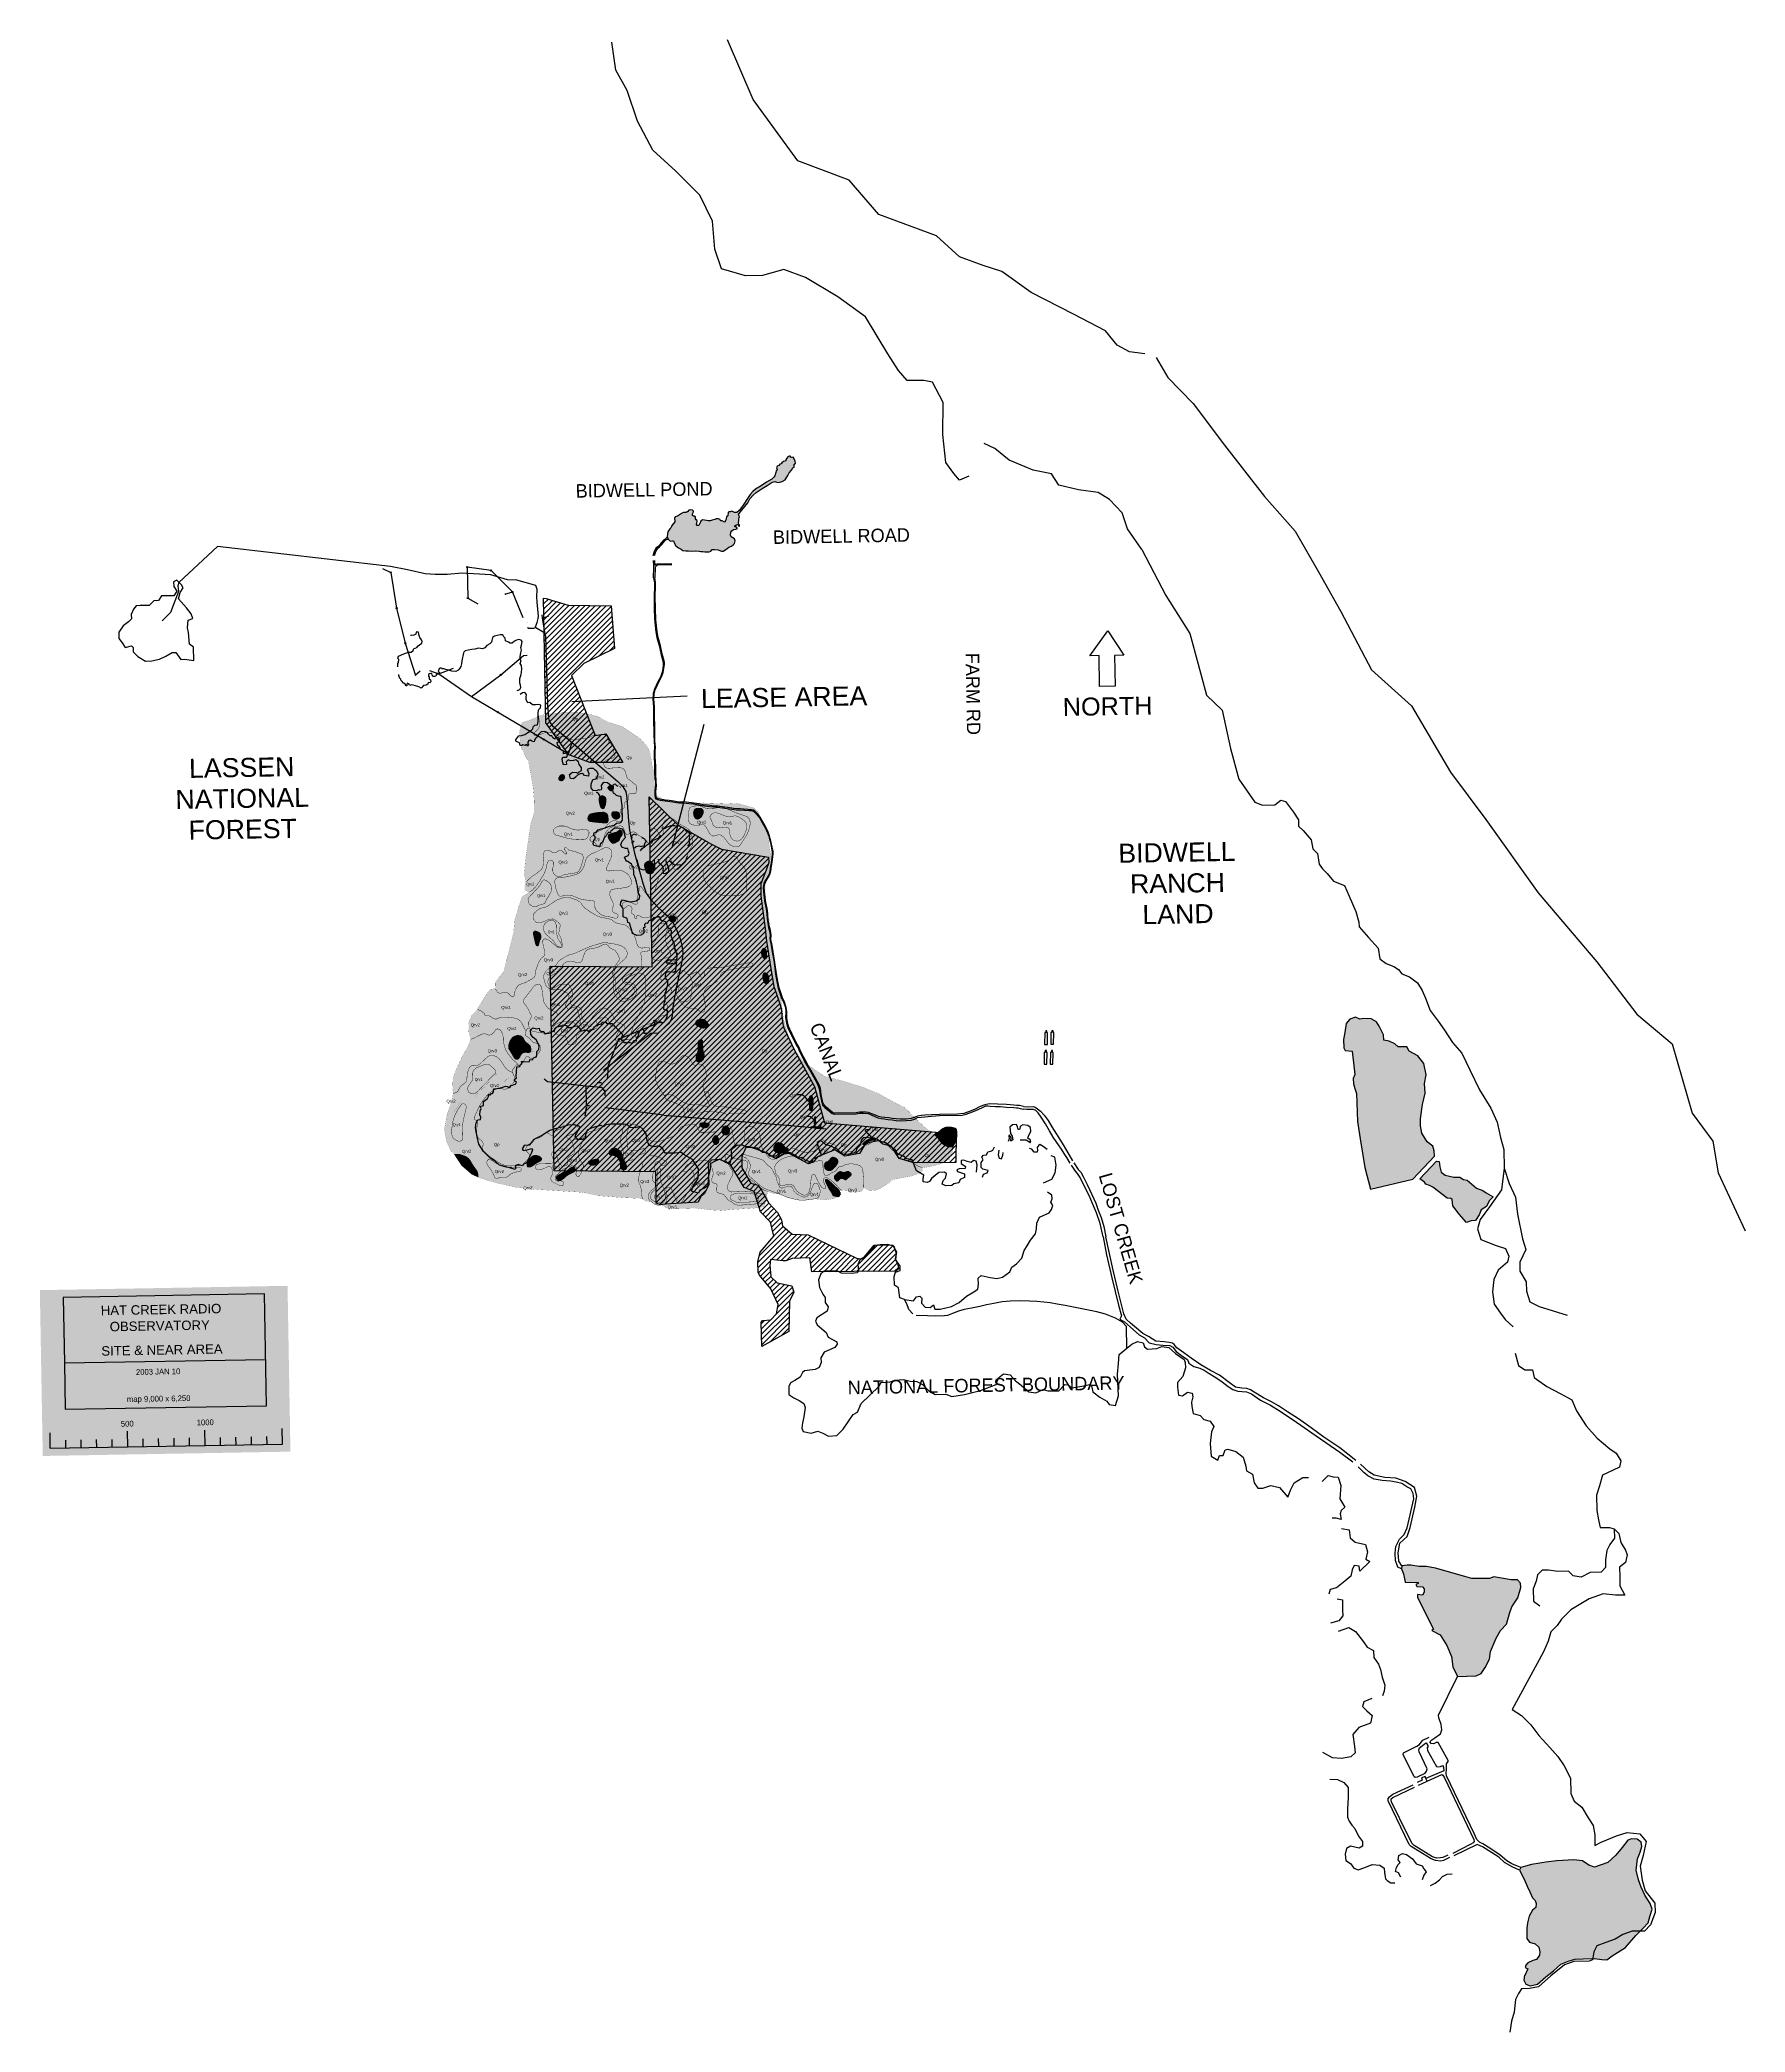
# Model space of a CAD drawing. Header units: inches. Extents: x 628093 to 631450, y 4517559 to 4521481.
import ezdxf
from ezdxf.enums import TextEntityAlignment as Align

# ---------------------------------------------------------------- set-up
doc = ezdxf.new("R2010")
doc.units = ezdxf.units.IN
doc.header["$MEASUREMENT"] = 0
doc.linetypes.add('DASHED2', pattern=[0.375, 0.25, -0.125])
for name, color, linetype in [('_ENGEO-302', 7, 'DASHED2'), ('_ENGEO-304', 7, 'Continuous'), ('_ENGEO-FISSURES', 5, 'TRACKS'), ('_ENGEO-HATCH-OL', 1, 'Continuous'), ('_ENGEO-QAF', 211, 'Continuous'), ('_ENGEO-QP', 33, 'Continuous'), ('_ENGEO-QRV1', 90, 'Continuous'), ('_ENGEO-QRV2', 51, 'Continuous'), ('_ENGEO-QRV3', 21, 'Continuous'), ('ATA._LEASE_2003', 6, 'Continuous'), ('B-COM-OVERHEAD', 3, 'Continuous'), ('B-COM-UMDERGROUND', 6, 'Continuous'), ('B-G-CANAL', 4, 'Continuous'), ('B-G-LAVA', 7, 'Continuous'), ('B-G-PONDS', 4, 'Continuous'), ('B-MISC', 7, 'Continuous'), ('B-ROADS-BUILDINGS', 7, 'Continuous')]:
    doc.layers.add(name, color=color, linetype=linetype)
doc.layers.get('B-MISC').off()
doc.layers.get('B-ROADS-BUILDINGS').off()
doc.styles.add('ARIAL060', font='arial.ttf', dxfattribs={"height": 23.53056})
doc.styles.add('ARIAL200', font='arial.ttf', dxfattribs={"height": 78.4225})
doc.styles.add('SIM003', font='GOTHIC.TTF', dxfattribs={"height": 1.176655})
doc.styles.add('SIM005', font='GOTHIC.TTF', dxfattribs={"height": 1.96088})
doc.styles.add('SIM060', font='GOTHIC.TTF', dxfattribs={"height": 23.53056})
doc.styles.add('SIM150', font='GOTHIC.TTF', dxfattribs={"height": 58.82513})
doc.styles.get("Standard").update_dxf_attribs({"font": 'arial.ttf'})
doc.styles.add('STYLE1', font='HL-LD.SHX', dxfattribs={"height": 23.53056})
doc.linetypes.add('TRACKS', pattern='A,0.15,[130,LTYPESHP.SHX,S=0.25,R=0,X=0,Y=0],0.15', length=0.3)
doc.dimstyles.get("Standard").update_dxf_attribs({"dimtxt": 0.18, "dimasz": 0.18, "dimexe": 0.18, "dimexo": 0.0625, "dimgap": 0.09, "dimtad": 0, "dimtih": 1, "dimtoh": 1, "dimdec": 4, "dimzin": 0, "dimdsep": 46, "dimtxsty": 'Standard', "dimcen": 0.09, "dimadec": 0, "dimazin": 0, "dimtfac": 1, "dimtdec": 4, "dimtofl": 0, "dimtmove": 0, "dimatfit": 3, "dimfxl": 1, "dimtolj": 1, "dimtzin": 0, "dimarcsym": 0})

# ---------------------------------------------------------------- blocks, each defined once
blk = doc.blocks.new('_ARROW')
blk.add_solid([(0, 0), (0.09, 0.015), (0.09, -0.015)])
blk = doc.blocks.new('HAT-CREEK-HOUSE')
h = blk.add_hatch()
h.set_pattern_fill('ANSI31', color=256, scale=20, style=0)
h.set_pattern_definition([(45, (988, -3436), (-1.767767, 1.767767), [])])
h.paths.add_polyline_path([(0, 0), (0, 30), (-64, 30), (-64, 1), (-57.5, 1), (-57.5, -1), (-51.5, -1), (-51.5, 1), (-45, 1), (-45, 4.5), (-14, 4.5), (-14, 0)])
h.paths.add_polyline_path([(-55, 14), (-9, 14), (-9, 19), (-55, 19)], flags=16)
blk.add_lwpolyline([(-55, 14), (-9, 14), (-9, 19), (-55, 19), (-55, 14)])
at = {"layer": 'B-COM-OVERHEAD'}
blk.add_line((-28, 30), (-28, 31), dxfattribs=at)
blk.add_circle((-28, 31), 0.5, dxfattribs=at)
at = {"style": 'SIM005'}
blk.add_text('HAT CREEK HOUSE', height=2.917, dxfattribs=at).set_placement((-53, 15))
blk = doc.blocks.new('AUDIT_I_011105181057-0')
at = {"layer": 'B-ROADS-BUILDINGS', "rotation": 320}
blk.add_blockref('HAT-CREEK-HOUSE', (-514, 3392), dxfattribs=at)

msp = doc.modelspace()

# ---------------------------------------------------------------- hatches: boundary and pattern name
at = {"layer": '_ENGEO-QAF'}
for points in [[(629515.8, 4519674.4), (629513.4, 4519678.7), (629512.5, 4519684.1), (629512.7, 4519687.4), (629514.8, 4519691.6), (629516.7, 4519692.6), (629518.2, 4519692.6), (629520, 4519692.1), (629522.2, 4519690.5), (629523.2, 4519687.4), (629523.9, 4519682.2), (629524, 4519677.5), (629523.3, 4519673), (629522.1, 4519671.6), (629521, 4519671.2), (629519.2, 4519671.3), (629517, 4519672.5)], [(629404.6, 4519613.9), (629408.2, 4519617.7), (629416.8, 4519621.7), (629423.3, 4519625.2), (629425.8, 4519627.5), (629426.4, 4519630.1), (629427.7, 4519632.9), (629430.2, 4519635.4), (629431.7, 4519637.6), (629434, 4519642.5), (629436.5, 4519645.1), (629440.9, 4519647.5), (629445.8, 4519649.2), (629461, 4519652), (629476.3, 4519654.2), (629488.2, 4519655.4), (629494.1, 4519657.6), (629495.8, 4519659.2), (629496.3, 4519661), (629495.5, 4519662), (629494.5, 4519663.3), (629492.6, 4519664.2), (629490.6, 4519664.4), (629472.7, 4519661.4), (629454.6, 4519658.5), (629443.9, 4519656.8), (629434.5, 4519655), (629429.1, 4519654.5), (629422.8, 4519654.4), (629416.2, 4519654.3), (629407.6, 4519653), (629404.1, 4519651.6), (629402, 4519649.4), (629401.3, 4519646.6), (629400.3, 4519638), (629399.9, 4519634.9), (629398, 4519634.1), (629396, 4519634.3), (629394.3, 4519635.8), (629392.1, 4519639.1), (629390, 4519643.1), (629388.1, 4519644.8), (629385.9, 4519646), (629383.5, 4519645.7), (629378.7, 4519642.9), (629375.4, 4519641.1), (629371.7, 4519640.3), (629368.8, 4519640.8), (629371.8, 4519638.5), (629373.2, 4519636.6), (629375.6, 4519630.8), (629376.9, 4519625.5), (629376.8, 4519619.1), (629376.1, 4519614.4), (629375.4, 4519609.7), (629375.5, 4519604.8), (629375.2, 4519598.7), (629373.5, 4519594.4), (629371.8, 4519591.3), (629369.7, 4519589.3), (629366.4, 4519588.2), (629363.5, 4519587.8), (629359.6, 4519587.7), (629357.2, 4519587.7), (629354.3, 4519589), (629349.5, 4519593.2), (629354.5, 4519585.9), (629361.7, 4519578.6), (629364.8, 4519576.7), (629370.1, 4519574.8), (629377.4, 4519574.8), (629381.7, 4519574.3), (629386, 4519573), (629389.1, 4519571.3), (629391.3, 4519568.6), (629395.1, 4519566.7), (629397.2, 4519566.1), (629398.8, 4519566.8), (629400.7, 4519568.7), (629401.6, 4519572.1), (629402.5, 4519575.4), (629402.5, 4519579.9), (629401.4, 4519586.9), (629400, 4519596.8), (629399.7, 4519603.1), (629401.4, 4519609.5)], [(629516.4, 4519629.9), (629515.3, 4519635.9), (629515.3, 4519639.3), (629516.4, 4519642.6), (629518.5, 4519644.4), (629520.6, 4519644.8), (629523, 4519644.1), (629525.8, 4519641.4), (629527.4, 4519637.9), (629528.5, 4519632.7), (629528.4, 4519628), (629527.6, 4519624.6), (629525.9, 4519623), (629523.8, 4519622.4), (629520.8, 4519623), (629518.5, 4519624.5), (629517.2, 4519627.4)], [(629148.6, 4519517), (629148.6, 4519519.7), (629149.9, 4519521.6), (629153.1, 4519523.3), (629156, 4519526.8), (629156.5, 4519529.8), (629156.2, 4519532.8), (629153.7, 4519537.6), (629149.5, 4519542.4), (629145.7, 4519544.8), (629142.2, 4519546.4), (629139.2, 4519546.3), (629131.1, 4519544.8), (629122.2, 4519541.9), (629112.2, 4519539.6), (629107.7, 4519537.1), (629106.1, 4519535.7), (629105, 4519533.5), (629105, 4519531.4), (629105.1, 4519528.9), (629105.7, 4519527.3), (629110.6, 4519523.1), (629113.3, 4519521.8), (629115.2, 4519521.5), (629118.2, 4519521.6), (629122.3, 4519521.4), (629125.3, 4519520.6), (629128, 4519518.2), (629130.3, 4519511.8), (629131.8, 4519505.3), (629133.7, 4519503.2), (629135.9, 4519502.4), (629139.4, 4519502.2), (629143.7, 4519503.3), (629146.7, 4519505.6), (629148.8, 4519508.6), (629149.2, 4519512.9)], [(629385.6, 4519483.3), (629387.4, 4519489.1), (629387.9, 4519492.7), (629387.9, 4519496.9), (629387.8, 4519501), (629387.7, 4519506), (629388.2, 4519508.7), (629389.5, 4519511.3), (629391.2, 4519512.4), (629393.4, 4519513), (629396.4, 4519512.5), (629397.8, 4519510.6), (629397.9, 4519507.3), (629398, 4519499.8), (629398.1, 4519494.5), (629399, 4519490.1), (629399.9, 4519487.1), (629401.1, 4519482.4), (629400.9, 4519478.6), (629399.6, 4519474.1), (629397.4, 4519471.6), (629394.7, 4519469.3), (629391.9, 4519468.2), (629388.9, 4519468.4), (629386.1, 4519469.2), (629384.4, 4519471.4), (629384.1, 4519475.2), (629384.3, 4519479.4)], [(629382.9, 4519385.9), (629378.7, 4519385.9), (629374.6, 4519384.7), (629371.8, 4519384.6), (629369.1, 4519385.4), (629364.3, 4519387), (629361.6, 4519388.3), (629352.9, 4519393.4), (629345.6, 4519398.8), (629341.1, 4519402.1), (629337.8, 4519403.4), (629334.5, 4519404.2), (629328.9, 4519404.4), (629323.7, 4519403.7), (629322, 4519403.4), (629322.1, 4519401.2), (629323.5, 4519398.2), (629326.9, 4519394.1), (629331.9, 4519391.7), (629340.5, 4519389.6), (629348.3, 4519385.9), (629354.2, 4519383.2), (629357.8, 4519380.3), (629359.5, 4519377), (629360.5, 4519372.3), (629361.1, 4519366.8), (629362.5, 4519363.2), (629364.8, 4519359.9), (629367.9, 4519358.9), (629373.7, 4519359), (629378.6, 4519361), (629386.3, 4519365.8), (629392.9, 4519369), (629397.8, 4519370.5), (629405, 4519370.9), (629417.1, 4519370.8), (629427.7, 4519370.1), (629435.7, 4519368.9), (629441, 4519367.1), (629443.8, 4519366), (629447.1, 4519366.1), (629451.5, 4519366.7), (629468.1, 4519367.5), (629476.4, 4519367.4), (629481.9, 4519367.8), (629483.2, 4519368.6), (629483.2, 4519370.6), (629482.6, 4519372.5), (629479.6, 4519374.4), (629468.5, 4519375.6), (629457.4, 4519377.6), (629451, 4519379.4), (629447.9, 4519379.9), (629440.8, 4519380.3), (629429.4, 4519380.7), (629423.3, 4519381.7), (629418.6, 4519384.4), (629415.2, 4519388.7), (629413.1, 4519394.5), (629410.2, 4519403.6), (629408.5, 4519408.8), (629406.8, 4519410.4), (629404.8, 4519410.7), (629403.5, 4519410.4), (629401.5, 4519409.5), (629401.6, 4519407.3), (629403.6, 4519401.2), (629406.8, 4519393), (629409.7, 4519386.7), (629410, 4519384.8), (629410, 4519383.1), (629408.9, 4519381.4), (629406.2, 4519380.8), (629398.4, 4519382.9), (629387.9, 4519385.5)], [(629607.2, 4519377.8), (629606.7, 4519386.4), (629606.5, 4519392.6), (629606.4, 4519396.4), (629606.9, 4519398.7), (629607.7, 4519400.8), (629609, 4519402.7), (629610.8, 4519403.1), (629611.8, 4519402.6), (629613.9, 4519400.4), (629614.8, 4519396.2), (629615.8, 4519391.9), (629615.7, 4519388), (629615.2, 4519384.2), (629615.1, 4519380.4), (629614.3, 4519376.1), (629613.2, 4519374.1), (629611, 4519372.4), (629609.4, 4519372.3), (629608, 4519373.2), (629607.3, 4519375.2)], [(629396.3, 4519349.3), (629401.8, 4519349.4), (629405.8, 4519349), (629409.3, 4519348.1), (629410.8, 4519346.8), (629410.9, 4519345.1), (629409.7, 4519342.8), (629406.7, 4519339.5), (629402.2, 4519338.7), (629397.2, 4519339.3), (629392.6, 4519342), (629391.1, 4519343.7), (629391.1, 4519345.7), (629392.3, 4519348.5), (629394.3, 4519349.1)], [(629616.1, 4519342.2), (629626.4, 4519341.6), (629632.7, 4519340.7), (629634.5, 4519340.2), (629634.5, 4519338.7), (629633, 4519337), (629627.8, 4519336.9), (629620.5, 4519337.7), (629613.5, 4519338.9), (629610.9, 4519339.3), (629610.7, 4519340.3), (629610.6, 4519341.8), (629613.1, 4519342.1)], [(629620.5, 4519349), (629620.4, 4519355.3), (629620.1, 4519360.8), (629619.3, 4519361.7), (629618.3, 4519361.7), (629616.6, 4519357.9), (629616.2, 4519352.2), (629616.3, 4519347.9), (629616.8, 4519344.9), (629617.6, 4519343.4), (629619.1, 4519343.5), (629620.4, 4519344.2), (629620.6, 4519347.5)], [(629550.2, 4519289.2), (629554.7, 4519289.3), (629562.2, 4519292.1), (629565.4, 4519294.3), (629566.4, 4519296), (629565.8, 4519298.8), (629563.8, 4519299.7), (629561.3, 4519300.4), (629559, 4519302.1), (629557, 4519305.1), (629554.7, 4519307.8), (629550.9, 4519309.8), (629546.9, 4519310.7), (629544.1, 4519310.1), (629540.7, 4519307.8), (629537.2, 4519302.8), (629536.6, 4519297.2), (629537.1, 4519294.5), (629539.9, 4519291.5), (629544, 4519289.6)], [(629714.1, 4519310.1), (629718, 4519313.6), (629721.1, 4519315.6), (629726.8, 4519318), (629730.9, 4519319.4), (629733.4, 4519319.6), (629735.1, 4519319.7), (629736.3, 4519319), (629737.2, 4519318.1), (629737.5, 4519316.8), (629737, 4519315.6), (629734.7, 4519314.9), (629728.7, 4519313.6), (629725.1, 4519312.1), (629722, 4519310.6), (629719.9, 4519308.8), (629717.7, 4519306.8), (629716, 4519306), (629714.4, 4519305.8), (629712.8, 4519306.4), (629712.1, 4519308.1), (629713, 4519308.9)]]:
    msp.add_hatch(color=256, dxfattribs=at).paths.add_polyline_path(points)
at = {"layer": '_ENGEO-QP'}
h = msp.add_hatch(color=256, dxfattribs=at)
h.paths.add_polyline_path([(629150.9, 4520157.3), (629131.7, 4520157.8), (629092.9, 4520153.8), (629074.5, 4520150.2), (629075, 4520145.2), (629075.6, 4520141.4), (629076.2, 4520135), (629076.1, 4520130.9), (629075.4, 4520128), (629074, 4520124.9), (629072.6, 4520123), (629069.5, 4520120), (629066.8, 4520117.9), (629065.2, 4520115.5), (629065.2, 4520113.3), (629065.8, 4520111.7), (629067.5, 4520111), (629069.3, 4520110.8), (629072.1, 4520111.6), (629078.6, 4520113.7), (629086.6, 4520116.8), (629091.6, 4520118.2), (629094.7, 4520118.1), (629098, 4520117.6), (629102.2, 4520116.7), (629106.9, 4520114.2), (629113, 4520110.7), (629116.3, 4520109.6), (629119.2, 4520109.7), (629122.5, 4520109.7), (629125.5, 4520110), (629129.1, 4520109.5), (629132.3, 4520107.5), (629134.9, 4520105.6), (629139, 4520103.2), (629143.4, 4520102.2), (629146.5, 4520102.6), (629151.3, 4520103.5), (629154, 4520104.8), (629156.5, 4520105.6), (629159.3, 4520105.4), (629162.4, 4520105.1), (629167, 4520105), (629171, 4520106.2), (629175.4, 4520108.1), (629179.2, 4520110.6), (629182.5, 4520112.3), (629185.8, 4520112.5), (629188.1, 4520112.5), (629191.5, 4520111.5), (629193.7, 4520111.7), (629197.1, 4520112.3), (629201, 4520112.9), (629204.6, 4520112.6), (629207.6, 4520112.1), (629210.2, 4520110.2), (629211.5, 4520107.3), (629211.8, 4520102.1), (629212.4, 4520098.8), (629214.1, 4520096.7), (629218.2, 4520093.4), (629221.4, 4520090.6), (629222.5, 4520087.7), (629222.5, 4520085.5), (629222.1, 4520082.1), (629222.1, 4520079.2), (629222.9, 4520077.4), (629224.2, 4520074.8), (629225, 4520072.7), (629224.6, 4520071), (629223.2, 4520068.6), (629219.9, 4520066.7), (629214.3, 4520065.9), (629210.4, 4520064.5), (629207.2, 4520062.6), (629203.9, 4520060.2), (629202.7, 4520058.2), (629202.3, 4520055.8), (629204.3, 4520050.8), (629206.7, 4520048.1), (629208.7, 4520047.3), (629212, 4520046.8), (629214.8, 4520046.8), (629219.2, 4520047.4), (629226.7, 4520047.9), (629234, 4520048.1), (629236.6, 4520047.9), (629240.7, 4520046.2), (629243.6, 4520043.5), (629245.2, 4520040.4), (629246.9, 4520033.6), (629248.4, 4520028.9), (629250.5, 4520026.2), (629262, 4520017.1), (629266.2, 4520013.7), (629266.6, 4520012.1), (629266.9, 4520009.2), (629266.6, 4520000.1), (629265.7, 4519998.2), (629263.9, 4519997.1), (629261.2, 4519996.8), (629258.5, 4519997.2), (629256.4, 4519997.6), (629254.2, 4519997.1), (629252.1, 4519995.5), (629250.8, 4519993.2), (629250.8, 4519991.4), (629251.6, 4519989.1), (629251.6, 4519986.2), (629251, 4519984.6), (629247.8, 4519982.7), (629244.7, 4519980.6), (629243.1, 4519977.8), (629242.9, 4519974.9), (629243, 4519971.7), (629243, 4519969.6), (629241.5, 4519968.2), (629237.6, 4519966.3), (629235.4, 4519965.2), (629235.4, 4519964), (629235.7, 4519960.8), (629237.1, 4519957.2), (629239.7, 4519951.8), (629240, 4519946.1), (629239.4, 4519944.8), (629237.1, 4519942.9), (629233.7, 4519942.1), (629230.5, 4519942.1), (629228.2, 4519942.7), (629224.8, 4519944), (629221.8, 4519944), (629218, 4519942.6), (629212.4, 4519938.6), (629208.1, 4519933.5), (629205.7, 4519930.7), (629203.9, 4519928.9), (629201.4, 4519927.5), (629198.7, 4519925.6), (629193.7, 4519923.9), (629190.6, 4519922.3), (629188.6, 4519920.2), (629184.3, 4519915.3), (629179.8, 4519913.4), (629177.1, 4519911.6), (629175.8, 4519909.3), (629175.6, 4519907.2), (629175.6, 4519905.4), (629177.5, 4519903.4), (629181.8, 4519902.1), (629184.6, 4519900.8), (629186.4, 4519899), (629189.9, 4519894.3), (629191.8, 4519892.7), (629193.6, 4519891.8), (629196.3, 4519892.1), (629198.4, 4519894), (629200.1, 4519896.5), (629202.3, 4519903.1), (629203.5, 4519910.4), (629205, 4519916.2), (629207, 4519921), (629210.6, 4519925.6), (629213.7, 4519928.8), (629218.2, 4519931), (629220.5, 4519931.7), (629223.7, 4519931.7), (629230.2, 4519932.5), (629234.8, 4519933.7), (629238, 4519933.1), (629239.8, 4519932), (629241.2, 4519929.5), (629242.7, 4519925.9), (629244.3, 4519920.9), (629245.7, 4519918), (629249, 4519916.5), (629251, 4519917), (629253, 4519918.6), (629255.3, 4519919.8), (629258.4, 4519921.2), (629260.5, 4519921.7), (629263.2, 4519921.3), (629265.7, 4519920.2), (629268.1, 4519918.2), (629270.6, 4519915.5), (629275.4, 4519912.6), (629280.9, 4519910.2), (629283.2, 4519908.4), (629286.5, 4519904.6), (629289.1, 4519900.6), (629292.1, 4519899.2), (629294.1, 4519898.8), (629295.7, 4519898.9), (629297.1, 4519900), (629297.2, 4519902.3), (629297.2, 4519904.8), (629295.8, 4519908.4), (629294.3, 4519911.6), (629293.6, 4519915.7), (629293.5, 4519920.2), (629293.5, 4519923.2), (629294.6, 4519925.9), (629295.9, 4519927.3), (629298.2, 4519928), (629300.7, 4519928.3), (629302.9, 4519927.9), (629305.5, 4519926.3), (629308.3, 4519923.7), (629310.1, 4519919.8), (629313.4, 4519915.5), (629315.9, 4519914.5), (629317.1, 4519914.5), (629318.4, 4519916.3), (629319.5, 4519919.1), (629319.7, 4519921.6), (629319.6, 4519924.3), (629319.3, 4519929.1), (629319.2, 4519936.4), (629319.8, 4519939.1), (629321.6, 4519941.9), (629323.6, 4519944.4), (629327.4, 4519946.7), (629331.3, 4519948.2), (629334.2, 4519948.5), (629337, 4519947.8), (629340.2, 4519946.7), (629343.9, 4519943.6), (629347.8, 4519939.8), (629353.1, 4519936.5), (629360.1, 4519932.8), (629366.4, 4519929.3), (629370.6, 4519925.8), (629374.3, 4519921.2), (629375.8, 4519915.3), (629377.6, 4519906.6), (629378.5, 4519900.4), (629377.4, 4519895.6), (629375.3, 4519891.9), (629372.4, 4519887.3), (629369.6, 4519883.6), (629367.6, 4519877.1), (629366.7, 4519870.8), (629363.7, 4519863.8), (629361.4, 4519860.2), (629357.6, 4519856.5), (629352.2, 4519850.9), (629348.6, 4519847.2), (629345, 4519846.7), (629341.9, 4519848), (629339.9, 4519850.9), (629338.1, 4519856.4), (629336.8, 4519864.3), (629334.3, 4519869.1), (629331.6, 4519871), (629328.2, 4519870.4), (629325.9, 4519867), (629325.3, 4519861), (629325.1, 4519855), (629324.5, 4519850.1), (629322.6, 4519846.3), (629320.5, 4519843.3), (629317.2, 4519841.4), (629314.4, 4519838.4), (629311.1, 4519833.8), (629309.3, 4519826.5), (629306.8, 4519817.1), (629304.5, 4519809.6), (629301.3, 4519803.3), (629297.9, 4519800.6), (629294.8, 4519799.1), (629291.2, 4519799.1), (629288.6, 4519799), (629286.4, 4519799.4), (629284.9, 4519801.3), (629282.5, 4519804.4), (629279, 4519810.4), (629275.6, 4519814.4), (629273.6, 4519814.6), (629272.2, 4519813.4), (629272, 4519811), (629272.1, 4519806.2), (629271.4, 4519802.6), (629270.5, 4519798.9), (629269.4, 4519794.3), (629268.1, 4519788.5), (629268.4, 4519783.9), (629268.5, 4519780.9), (629267.6, 4519779.2), (629266.7, 4519778.5), (629264.8, 4519778.5), (629262.5, 4519780.1), (629259.4, 4519781.4), (629254.7, 4519783), (629249.6, 4519784), (629245.2, 4519784.2), (629241.5, 4519782.5), (629239.9, 4519780.4), (629239.1, 4519775.5), (629239.4, 4519772.5), (629240.5, 4519771.1), (629241.7, 4519770.9), (629242.4, 4519771.1), (629245.4, 4519772.3), (629248.1, 4519774.9), (629249.7, 4519775.9), (629252.1, 4519776.4), (629255.8, 4519775.5), (629257.9, 4519772.8), (629258.5, 4519769.5), (629257.3, 4519767), (629257.2, 4519763.5), (629257.7, 4519761.4), (629260.9, 4519759.6), (629262.4, 4519758.2), (629263.1, 4519755.2), (629263.6, 4519752.7), (629264.6, 4519751.3), (629266.7, 4519751.3), (629267.8, 4519752.3), (629267.8, 4519753.7), (629267.3, 4519755.3), (629268.4, 4519757), (629269.6, 4519757), (629272.6, 4519756.6), (629276.8, 4519754.1), (629281, 4519753.2), (629289.2, 4519753.4), (629294.5, 4519754.6), (629297, 4519754.7), (629299.6, 4519754.2), (629304.7, 4519752.9), (629312.6, 4519753.1), (629317.5, 4519753.9), (629325.8, 4519757.5), (629332.3, 4519759.2), (629337.4, 4519760), (629340.8, 4519760.1), (629342.9, 4519758.9), (629345.3, 4519756.4), (629347.7, 4519752.1), (629347.5, 4519748.3), (629347.1, 4519745.8), (629344.2, 4519740.9), (629338.5, 4519736.1), (629335.5, 4519734.2), (629332.3, 4519732.5), (629330.4, 4519729.9), (629329.8, 4519727.1), (629330.6, 4519723), (629336.3, 4519713.8), (629337.5, 4519709.4), (629337.6, 4519704.5), (629338.2, 4519700.8), (629339.6, 4519697.1), (629343.9, 4519691.6), (629346.5, 4519686.6), (629348, 4519681.3), (629348.1, 4519675.4), (629347, 4519671.5), (629345.2, 4519669.4), (629341.1, 4519666.3), (629338.5, 4519665.1), (629336.7, 4519663.6), (629335.8, 4519660.6), (629334.7, 4519658), (629333.1, 4519656.6), (629330.4, 4519654.7), (629324.6, 4519652.5), (629320.7, 4519649.7), (629317.5, 4519646.6), (629315.5, 4519640.7), (629314.2, 4519637), (629313.3, 4519634.4), (629314.3, 4519631.4), (629315.7, 4519630.1), (629317.6, 4519630.1), (629321.3, 4519631.1), (629323.6, 4519631.4), (629325.2, 4519631.2), (629327.1, 4519629.1), (629331.7, 4519618.3), (629335.5, 4519611.8), (629335.8, 4519609.3), (629335.3, 4519606.3), (629334, 4519602.7), (629330.1, 4519598.8), (629326.2, 4519595.6), (629324.9, 4519593.3), (629324.3, 4519590.1), (629324.9, 4519586.9), (629326.9, 4519582.1), (629328.5, 4519578.2), (629328.5, 4519575.7), (629328.1, 4519573.9), (629327.3, 4519571), (629327.2, 4519568.4), (629327.2, 4519565.3), (629326.9, 4519563), (629325.3, 4519561.1), (629323.4, 4519560.4), (629317.8, 4519559.5), (629314.5, 4519558.9), (629312.8, 4519557.6), (629310.9, 4519553.3), (629308.7, 4519550.1), (629304.3, 4519547), (629297.6, 4519544.6), (629291.6, 4519543.5), (629288.3, 4519543.1), (629284.9, 4519542.1), (629277.8, 4519539.2), (629274.4, 4519537), (629270.8, 4519534.1), (629267.6, 4519530.6), (629266.3, 4519527.2), (629265.4, 4519523.4), (629265.5, 4519520), (629266.5, 4519515), (629267.6, 4519511.8), (629267.6, 4519510.1), (629266.7, 4519508.3), (629263.9, 4519506.7), (629259.9, 4519505.7), (629254.5, 4519505.6), (629250.8, 4519506.2), (629243.6, 4519507.9), (629232.6, 4519508.8), (629227.7, 4519509.9), (629226.1, 4519511.7), (629226.3, 4519514.3), (629226.9, 4519518.1), (629229.6, 4519523.2), (629231.6, 4519527.9), (629231.3, 4519531.4), (629229.6, 4519534.9), (629226.6, 4519536.9), (629221.6, 4519538.2), (629217.2, 4519540.2), (629215.3, 4519542.1), (629213.1, 4519546.7), (629211.8, 4519552.3), (629210.2, 4519554.8), (629207.8, 4519555.7), (629203.6, 4519555.9), (629195.7, 4519555.2), (629191.3, 4519554), (629189, 4519551.9), (629187.9, 4519549.8), (629187.9, 4519547.9), (629188.7, 4519546), (629190.1, 4519543.5), (629191.1, 4519540.7), (629190, 4519537.7), (629187.7, 4519535.1), (629182.4, 4519532.2), (629177.5, 4519530.2), (629172.6, 4519529.7), (629168.6, 4519530.5), (629165.6, 4519531.9), (629161.6, 4519535.1), (629156.6, 4519542.5), (629153.2, 4519547.3), (629150.4, 4519549.8), (629147.6, 4519550.2), (629145.2, 4519550.2), (629138.5, 4519548.7), (629134.3, 4519547.4), (629124.1, 4519547.7), (629117.1, 4519546.9), (629111.3, 4519544.7), (629106.2, 4519541.1), (629103.5, 4519537.1), (629099, 4519530.7), (629094.1, 4519526.9), (629090, 4519525.7), (629084.6, 4519525.6), (629075, 4519526.8), (629064.5, 4519529), (629061.5, 4519529.8), (629059.8, 4519531.9), (629057.9, 4519533.5), (629056, 4519535.1), (629053.9, 4519535.3), (629052.3, 4519534.6), (629050, 4519531), (629048.7, 4519526.1), (629048.3, 4519523.1), (629049, 4519521), (629050.7, 4519519.2), (629054.7, 4519516.7), (629056.6, 4519515.3), (629058.7, 4519512.3), (629062.3, 4519508.4), (629066.1, 4519506.6), (629070.7, 4519505.5), (629075.2, 4519503.1), (629077.4, 4519500.5), (629078.3, 4519498.5), (629078.1, 4519496.6), (629078, 4519492.6), (629076.4, 4519488.6), (629072.7, 4519484.6), (629066.3, 4519478.2), (629062.9, 4519475.8), (629060.8, 4519475.3), (629058.9, 4519475.5), (629056.6, 4519477.3), (629053.5, 4519479.4), (629050.9, 4519479.3), (629049.5, 4519478.1), (629046.4, 4519472.7), (629042.8, 4519466.8), (629039.3, 4519463.8), (629036.5, 4519462.3), (629034, 4519461.8), (629032.1, 4519462.9), (629030.5, 4519462.9), (629029.3, 4519462.2), (629028.2, 4519460.1), (629026.6, 4519457), (629024.3, 4519455.1), (629023, 4519452.8), (629022.3, 4519450.2), (629023.1, 4519448), (629026.5, 4519440.1), (629027.9, 4519437), (629027.9, 4519434.2), (629027.2, 4519431.8), (629026.3, 4519429.9), (629022.7, 4519426), (629013.8, 4519417.7), (629011.4, 4519415.8), (629009.2, 4519415.2), (629006.4, 4519415.3), (629002.3, 4519415.8), (628998.6, 4519416.1), (628993.4, 4519416), (628987.9, 4519414.2), (628979.5, 4519408.9), (628973.8, 4519403.8), (628968, 4519396.9), (628962.8, 4519389.7), (628959, 4519383.6), (628954.3, 4519374.2), (628949.9, 4519364.5), (628947.9, 4519360), (628947.8, 4519357.6), (628947.8, 4519356.1), (628949.3, 4519355.1), (628952.5, 4519353.3), (628953.4, 4519352), (628953.8, 4519349.9), (628953.9, 4519347.4), (628953.1, 4519340.7), (628952.5, 4519329.9), (628953.1, 4519325.5), (628954.1, 4519322.2), (628956.6, 4519318), (628958.9, 4519316.5), (628962.2, 4519314), (628964.5, 4519310.9), (628965.1, 4519308.7), (628965.2, 4519306.1), (628964.8, 4519303.8), (628963.8, 4519301.2), (628963.8, 4519299), (628964, 4519297.5), (628965.7, 4519294.8), (628969.5, 4519290.4), (628974.3, 4519286.3), (628981.4, 4519280.5), (628993.1, 4519272.6), (629001.3, 4519267.8), (629006.5, 4519265.9), (629012, 4519264.6), (629018.6, 4519264), (629031.4, 4519264.4), (629040.8, 4519265.1), (629043.7, 4519265.1), (629046.3, 4519267.9), (629048.6, 4519272.6), (629050.5, 4519274.8), (629053.2, 4519277.4), (629056.3, 4519281.4), (629057, 4519283.6), (629056.6, 4519286.1), (629055.1, 4519288.2), (629052.8, 4519290.5), (629050.2, 4519293.4), (629049.2, 4519295.7), (629049.2, 4519298.6), (629050.8, 4519302), (629054.1, 4519306), (629057.3, 4519307.9), (629061.4, 4519310.8), (629064.2, 4519313.8), (629066.5, 4519316.2), (629068.9, 4519317.6), (629076.4, 4519319.6), (629080.5, 4519321.8), (629083, 4519324.7), (629084.9, 4519326.9), (629087.6, 4519328.8), (629089.7, 4519329.4), (629091.5, 4519329.4), (629093.5, 4519328.5), (629095.2, 4519327.3), (629098.1, 4519324.6), (629100.1, 4519324.5), (629101.7, 4519324.7), (629102.8, 4519325.8), (629105.9, 4519330.5), (629107, 4519332.7), (629108.6, 4519333.5), (629112, 4519334.6), (629116.6, 4519336.5), (629119.5, 4519339.1), (629121.4, 4519341.6), (629123.2, 4519342.9), (629127.1, 4519343.5), (629134, 4519344.4), (629142.6, 4519344.7), (629146.2, 4519344), (629148.8, 4519343.4), (629150.6, 4519341.9), (629152.3, 4519339.3), (629152.8, 4519337.3), (629152.9, 4519335.5), (629152.7, 4519333.9), (629151.3, 4519330.1), (629150.7, 4519328.4), (629150, 4519327.2), (629147.8, 4519324.1), (629145.9, 4519322.1), (629145.4, 4519318.8), (629145.6, 4519317.9), (629147.3, 4519316.5), (629149.4, 4519315.8), (629152.3, 4519316), (629155.9, 4519317.2), (629161.3, 4519319.6), (629166.2, 4519323.9), (629167.3, 4519326.3), (629171.2, 4519330.1), (629175.4, 4519331.5), (629180.9, 4519332.6), (629184.6, 4519333.2), (629188.3, 4519334.9), (629195.8, 4519338.9), (629206.5, 4519345.2), (629211.7, 4519346.6), (629217.8, 4519347.2), (629231.2, 4519347.7), (629253.1, 4519346.8), (629261.8, 4519346.1), (629267.8, 4519344.7), (629273.7, 4519340.8), (629279.6, 4519335.7), (629284.1, 4519331), (629288.8, 4519322.9), (629292.6, 4519315.9), (629296.3, 4519313.3), (629300.5, 4519312.3), (629304.2, 4519312.1), (629308.4, 4519312.2), (629314.5, 4519312.9), (629323.4, 4519316.7), (629340.4, 4519322.6), (629342, 4519323.4), (629344.4, 4519325.1), (629346.3, 4519327.5), (629350.2, 4519334.6), (629352.5, 4519338.2), (629354.7, 4519340.5), (629356.5, 4519341.7), (629359.4, 4519342.6), (629363.4, 4519343.8), (629371.8, 4519345.7), (629377, 4519346.7), (629379.7, 4519346.4), (629381.4, 4519345.9), (629383.5, 4519345), (629385, 4519343.4), (629387, 4519339.7), (629389.4, 4519334.6), (629391.2, 4519332.4), (629392.4, 4519331.1), (629393.9, 4519330.4), (629395.3, 4519330.2), (629399.1, 4519330.2), (629402.3, 4519330.2), (629407.6, 4519330.8), (629411.6, 4519330.9), (629416.5, 4519330.8), (629419.6, 4519330.9), (629421.4, 4519331), (629424.5, 4519332.4), (629427.4, 4519335.1), (629430.6, 4519337.6), (629434.3, 4519339.9), (629438.4, 4519342), (629442.5, 4519343.8), (629445.2, 4519344.5), (629446.9, 4519344.5), (629448.9, 4519343.6), (629450.9, 4519341.9), (629453.2, 4519338.7), (629455, 4519335.1), (629455.9, 4519332.1), (629456.8, 4519327.8), (629457.3, 4519324), (629457.5, 4519320.7), (629458.2, 4519316.5), (629458.9, 4519312.3), (629459.8, 4519309.5), (629460.9, 4519306.8), (629461.9, 4519305.2), (629464.2, 4519304.6), (629466.5, 4519304.5), (629469.4, 4519304.5), (629471.6, 4519304.6), (629473.6, 4519305.2), (629475.3, 4519306.2), (629476.9, 4519308.9), (629478.9, 4519313.6), (629479.6, 4519317.4), (629479.7, 4519320.8), (629479.7, 4519328.7), (629480, 4519332.9), (629480.4, 4519336.1), (629481.6, 4519338.6), (629483.1, 4519340.2), (629484.4, 4519341.2), (629485.9, 4519341.9), (629488.4, 4519342.1), (629491, 4519342), (629496, 4519341.3), (629499, 4519339.6), (629502.6, 4519336.6), (629505.7, 4519332.8), (629508.2, 4519328.8), (629509.9, 4519325.1), (629510.6, 4519320.1), (629511.3, 4519314.9), (629511.7, 4519309.6), (629513.1, 4519304.9), (629514.2, 4519300.5), (629516.8, 4519295.6), (629521.8, 4519288.7), (629525, 4519283.8), (629527.8, 4519280.2), (629530.6, 4519278.5), (629534.2, 4519277.2), (629537.6, 4519277.3), (629540.8, 4519278.1), (629544.6, 4519280.5), (629549.2, 4519284.6), (629554.3, 4519287.7), (629559.6, 4519290.3), (629562.2, 4519292.1), (629554.7, 4519289.3), (629550.2, 4519289.2), (629544, 4519289.6), (629539.9, 4519291.5), (629537.1, 4519294.5), (629536.6, 4519297.2), (629537.2, 4519302.8), (629540.7, 4519307.8), (629544.1, 4519310.1), (629546.9, 4519310.7), (629550.9, 4519309.8), (629554.7, 4519307.8), (629557, 4519305.1), (629559, 4519302.1), (629561.3, 4519300.4), (629563.8, 4519299.7), (629565.8, 4519298.8), (629566.4, 4519296), (629565.4, 4519294.3), (629565.7, 4519294.5), (629569.7, 4519298.5), (629572.2, 4519299.5), (629574.3, 4519299.3), (629577.1, 4519298.4), (629582.5, 4519296), (629587.8, 4519294.5), (629595.3, 4519291.8), (629599.3, 4519290.4), (629604.4, 4519290.2), (629606.3, 4519290.7), (629609.7, 4519291.6), (629613.4, 4519292.3), (629616.5, 4519293.2), (629619.2, 4519295.5), (629621.2, 4519299.4), (629622.2, 4519302.2), (629622.6, 4519304.7), (629623.1, 4519307.3), (629624.2, 4519309.6), (629626, 4519312.4), (629628.5, 4519315.3), (629631.2, 4519316.2), (629633.6, 4519316.1), (629636, 4519314.5), (629637.9, 4519311.9), (629639.9, 4519310), (629642.9, 4519308.8), (629647, 4519308.2), (629651, 4519307.7), (629654.2, 4519306.9), (629656.8, 4519305.7), (629658.7, 4519303.9), (629660.5, 4519300.8), (629661.2, 4519298.4), (629662.1, 4519295.5), (629663.9, 4519292.9), (629665.9, 4519291), (629667.9, 4519290.1), (629670.1, 4519290), (629672.9, 4519290.4), (629675.4, 4519291.1), (629677.6, 4519291.8), (629682.2, 4519292.4), (629687.4, 4519292.6), (629691.9, 4519293.3), (629695.1, 4519295.2), (629697.6, 4519297.5), (629700.4, 4519300.7), (629703.8, 4519303.6), (629707.2, 4519304.8), (629710.6, 4519305.6), (629714.4, 4519305.6), (629717.7, 4519305.2), (629721.9, 4519305.5), (629723.1, 4519306), (629726.5, 4519308), (629732.5, 4519312), (629736.3, 4519313.7), (629740.2, 4519314.2), (629743, 4519314.2), (629753.5, 4519311.6), (629758.9, 4519310.4), (629760.3, 4519308.9), (629763.2, 4519303), (629770, 4519296), (629777.9, 4519289.5), (629784, 4519286.2), (629801.1, 4519278.5), (629810.2, 4519272.7), (629818.2, 4519265.5), (629821.1, 4519263.8), (629826.6, 4519261.8), (629830.5, 4519260.5), (629844.5, 4519262.6), (629866.9, 4519268.5), (629882.5, 4519277), (629889.3, 4519292), (629890.4, 4519300.7), (629886.4, 4519300.9), (629881.8, 4519301.5), (629877.3, 4519302.4), (629872.7, 4519304.6), (629869.2, 4519307.6), (629865.8, 4519311), (629862.1, 4519316), (629858.4, 4519321), (629853.2, 4519325), (629832.7, 4519342.1), (629816.3, 4519357.4), (629796.3, 4519378.7), (629778.4, 4519387.2), (629740.9, 4519407.9), (629713.3, 4519418.9), (629670.4, 4519432.1), (629636.6, 4519441.1), (629596, 4519468.6), (629571.4, 4519501.7), (629556.5, 4519553.5), (629551.8, 4519591.2), (629542.5, 4519640.4), (629533.8, 4519691.1), (629528.4, 4519748), (629520.2, 4519785.6), (629521, 4519821.4), (629528.5, 4519842.4), (629532.5, 4519868), (629527, 4519905), (629522, 4519931.6), (629505.8, 4519962.1), (629498, 4519968.9), (629466.5, 4519977.9), (629459.3, 4519976.7), (629398.3, 4519978.8), (629369.1, 4519976.9), (629336.8, 4519980.1), (629319.9, 4519984.7), (629307.6, 4519992.9), (629303.3, 4520007.2), (629302.3, 4520035.5), (629297.8, 4520054), (629294.1, 4520076.4), (629290.4, 4520086.4), (629279.9, 4520099.9), (629270, 4520108.7), (629240, 4520128.7), (629214.3, 4520137), (629190.3, 4520149.1), (629175.5, 4520153)])
h.paths.add_polyline_path([(629492.6, 4519664.2), (629494.5, 4519663.3), (629495.5, 4519662), (629496.3, 4519661), (629495.8, 4519659.2), (629494.1, 4519657.6), (629488.2, 4519655.4), (629476.3, 4519654.2), (629461, 4519652), (629445.8, 4519649.2), (629440.9, 4519647.5), (629436.5, 4519645.1), (629434, 4519642.5), (629431.7, 4519637.6), (629430.2, 4519635.4), (629427.7, 4519632.9), (629426.4, 4519630.1), (629425.8, 4519627.5), (629423.3, 4519625.2), (629416.8, 4519621.7), (629408.2, 4519617.7), (629404.6, 4519613.9), (629401.4, 4519609.5), (629399.7, 4519603.1), (629400, 4519596.8), (629401.4, 4519586.9), (629402.5, 4519579.9), (629402.5, 4519575.4), (629401.6, 4519572.1), (629400.7, 4519568.7), (629398.8, 4519566.8), (629397.2, 4519566.1), (629395.1, 4519566.7), (629391.3, 4519568.6), (629389.1, 4519571.3), (629386, 4519573), (629381.7, 4519574.3), (629377.4, 4519574.8), (629370.1, 4519574.8), (629364.8, 4519576.7), (629361.7, 4519578.6), (629354.5, 4519585.9), (629349.5, 4519593.2), (629345.4, 4519602.3), (629344.2, 4519608.4), (629344.1, 4519613.4), (629345.7, 4519618.9), (629348.4, 4519624), (629349.5, 4519628.6), (629349.4, 4519634), (629348.5, 4519638.9), (629348.6, 4519643.4), (629350.7, 4519645.4), (629355.2, 4519648), (629358.7, 4519648.8), (629361.4, 4519648.1), (629363.6, 4519645.6), (629366.2, 4519642.7), (629368.8, 4519640.8), (629371.7, 4519640.3), (629375.4, 4519641.1), (629378.7, 4519642.9), (629383.5, 4519645.7), (629385.9, 4519646), (629388.1, 4519644.8), (629390, 4519643.1), (629392.1, 4519639.1), (629394.3, 4519635.8), (629396, 4519634.3), (629398, 4519634.1), (629399.9, 4519634.9), (629400.3, 4519638), (629401.3, 4519646.6), (629402, 4519649.4), (629404.1, 4519651.6), (629407.6, 4519653), (629416.2, 4519654.3), (629422.8, 4519654.4), (629429.1, 4519654.5), (629434.5, 4519655), (629443.9, 4519656.8), (629454.6, 4519658.5), (629472.7, 4519661.4), (629490.6, 4519664.4)], flags=16)
h.paths.add_polyline_path([(629460.4, 4519873.6), (629462.7, 4519873.2), (629464.9, 4519870.7), (629466.9, 4519866.3), (629470.8, 4519860.8), (629476.2, 4519855.2), (629479.5, 4519851), (629482.5, 4519844.5), (629484, 4519836.2), (629484.3, 4519828), (629483.6, 4519818.6), (629484.2, 4519812.7), (629483.4, 4519806.5), (629481.4, 4519803.1), (629475.5, 4519798.7), (629469.8, 4519796.9), (629462.4, 4519796.2), (629455.2, 4519795.8), (629449.4, 4519795.7), (629439.9, 4519796.2), (629432.6, 4519798.2), (629427.5, 4519800.2), (629420.6, 4519805.2), (629415.4, 4519810.2), (629408.3, 4519816.7), (629402.2, 4519824.8), (629400, 4519830.7), (629398.8, 4519838.1), (629398.9, 4519845.6), (629400.1, 4519849.2), (629402.8, 4519851.8), (629406.6, 4519854.6), (629411.2, 4519855.6), (629412.7, 4519856.2), (629423.1, 4519858.1), (629438.3, 4519861.8), (629445.7, 4519864.2), (629452, 4519868.6), (629455.7, 4519871.8), (629457.8, 4519873.3)], flags=16)
h.paths.add_polyline_path([(629518.2, 4519692.6), (629520, 4519692.1), (629522.2, 4519690.5), (629523.2, 4519687.4), (629523.9, 4519682.2), (629524, 4519677.5), (629523.3, 4519673), (629522.1, 4519671.6), (629521, 4519671.2), (629519.2, 4519671.3), (629517, 4519672.5), (629515.8, 4519674.4), (629513.4, 4519678.7), (629512.5, 4519684.1), (629512.7, 4519687.4), (629514.8, 4519691.6), (629516.7, 4519692.6)], flags=16)
h.paths.add_polyline_path([(629520.6, 4519644.8), (629523, 4519644.1), (629525.8, 4519641.4), (629527.4, 4519637.9), (629528.5, 4519632.7), (629528.4, 4519628), (629527.6, 4519624.6), (629525.9, 4519623), (629523.8, 4519622.4), (629520.8, 4519623), (629518.5, 4519624.5), (629517.2, 4519627.4), (629516.4, 4519629.9), (629515.3, 4519635.9), (629515.3, 4519639.3), (629516.4, 4519642.6), (629518.5, 4519644.4)], flags=16)
h.paths.add_polyline_path([(629396.8, 4519553.4), (629399.6, 4519552.9), (629402.9, 4519551), (629406.3, 4519547.2), (629408, 4519545), (629409.2, 4519543.1), (629409.2, 4519540.9), (629408.1, 4519538.1), (629402.9, 4519535.5), (629398.8, 4519534.9), (629394.1, 4519535.7), (629387.7, 4519538.9), (629383.8, 4519541.3), (629383.2, 4519544), (629383.1, 4519547.1), (629384.5, 4519549.3), (629386.6, 4519551.3), (629388, 4519552.4), (629390.5, 4519552.7)], flags=16)
h.paths.add_polyline_path([(629433.6, 4519971.6), (629438.7, 4519969.8), (629455, 4519962.9), (629464, 4519958.8), (629472.1, 4519956.2), (629479.1, 4519953.9), (629485.3, 4519951.3), (629487.7, 4519949), (629489.9, 4519946.3), (629490.6, 4519942.3), (629490.9, 4519937), (629489.9, 4519931.4), (629487.5, 4519923.5), (629483.7, 4519914.3), (629478.3, 4519906.4), (629472.5, 4519897.4), (629468.3, 4519893.1), (629464.7, 4519892.1), (629459.8, 4519892.3), (629453, 4519895.1), (629449.1, 4519898.2), (629445, 4519903.3), (629439.8, 4519910.6), (629434.6, 4519914.5), (629431.6, 4519916), (629428.6, 4519916.1), (629424.4, 4519915), (629420.6, 4519913.9), (629418.1, 4519913.4), (629414.2, 4519915), (629410.3, 4519919.6), (629409, 4519922.6), (629404, 4519930.8), (629401.6, 4519934.6), (629399.6, 4519935.8), (629395.2, 4519935.5), (629385.2, 4519934.9), (629379.7, 4519935.2), (629375.6, 4519936), (629371.5, 4519939.1), (629368.9, 4519944.8), (629368.6, 4519947.8), (629369.2, 4519953.1), (629370, 4519957.6), (629370.1, 4519962), (629370.7, 4519965.6), (629371, 4519968.2), (629374.2, 4519970.6), (629380.9, 4519972.6), (629389.9, 4519973), (629393.3, 4519972.6), (629398.6, 4519970.4), (629403.3, 4519968.3), (629411, 4519967.8), (629421.4, 4519968.2), (629425.4, 4519969.1), (629430.6, 4519971.1)], flags=16)
h.paths.add_polyline_path([(629424.5, 4519959.4), (629428.5, 4519958.2), (629439.9, 4519953.7), (629446.7, 4519951.3), (629453.3, 4519951.6), (629458.6, 4519953), (629462.8, 4519953.2), (629468.2, 4519951.2), (629475.2, 4519946.9), (629480.4, 4519942.5), (629483, 4519938.9), (629484.6, 4519935.4), (629484.6, 4519931.3), (629482.5, 4519922.6), (629477.7, 4519912.3), (629473.6, 4519907.6), (629469.4, 4519904.5), (629465.6, 4519903.4), (629460.5, 4519904.4), (629456.4, 4519906.4), (629453.2, 4519910.4), (629451.4, 4519915.9), (629450.4, 4519920.5), (629449.9, 4519926.1), (629448.6, 4519929.2), (629445.8, 4519930.4), (629443, 4519931.2), (629439.4, 4519931.2), (629433.5, 4519930.2), (629430.9, 4519930), (629423.7, 4519930.7), (629419.6, 4519933), (629417.7, 4519935.7), (629416.4, 4519938.8), (629415.2, 4519943.5), (629413.2, 4519947.5), (629411.7, 4519949.8), (629411.9, 4519952.4), (629412.9, 4519954.3), (629415.8, 4519957.3), (629419.6, 4519959.1)], flags=0)
h.paths.add_polyline_path([(629393.4, 4519513), (629396.4, 4519512.5), (629397.8, 4519510.6), (629397.9, 4519507.3), (629398, 4519499.8), (629398.1, 4519494.5), (629399, 4519490.1), (629399.9, 4519487.1), (629401.1, 4519482.4), (629400.9, 4519478.6), (629399.6, 4519474.1), (629397.4, 4519471.6), (629394.7, 4519469.3), (629391.9, 4519468.2), (629388.9, 4519468.4), (629386.1, 4519469.2), (629384.4, 4519471.4), (629384.1, 4519475.2), (629384.3, 4519479.4), (629385.6, 4519483.3), (629387.4, 4519489.1), (629387.9, 4519492.7), (629387.9, 4519496.9), (629387.8, 4519501), (629387.7, 4519506), (629388.2, 4519508.7), (629389.5, 4519511.3), (629391.2, 4519512.4)], flags=16)
h.paths.add_polyline_path([(629391.4, 4519968.5), (629395, 4519968), (629397.8, 4519965.9), (629399.4, 4519962.1), (629398.6, 4519957.6), (629395.5, 4519951.2), (629390.7, 4519947.3), (629388, 4519946.4), (629385, 4519946.6), (629382.2, 4519948.6), (629380, 4519952.6), (629378.9, 4519958.6), (629379.4, 4519962), (629380.6, 4519965.4), (629382.7, 4519967.3), (629386.1, 4519968.5)], flags=0)
h.paths.add_polyline_path([(629362.4, 4519481.8), (629366.9, 4519479.6), (629371.4, 4519475.8), (629374.2, 4519471.5), (629376.8, 4519466.8), (629379.6, 4519463.3), (629381, 4519462.5), (629383.8, 4519462.5), (629386.8, 4519463.9), (629390.1, 4519464.8), (629394, 4519464.4), (629398.1, 4519461.9), (629401.3, 4519457.3), (629403.9, 4519449), (629404.6, 4519441), (629403.8, 4519436.6), (629401.4, 4519431.6), (629398.5, 4519427.7), (629398, 4519424.1), (629398.1, 4519418.8), (629400.1, 4519411.4), (629401.6, 4519407.2), (629401.5, 4519409.5), (629403.5, 4519410.4), (629404.8, 4519410.7), (629406.8, 4519410.4), (629408.5, 4519408.8), (629410.2, 4519403.6), (629413.1, 4519394.5), (629415.2, 4519388.7), (629418.6, 4519384.4), (629423.3, 4519381.7), (629429.4, 4519380.7), (629440.8, 4519380.3), (629447.9, 4519379.9), (629451, 4519379.4), (629457.4, 4519377.6), (629468.5, 4519375.6), (629479.6, 4519374.4), (629482.6, 4519372.5), (629483.2, 4519370.6), (629483.2, 4519368.6), (629481.9, 4519367.8), (629476.4, 4519367.4), (629468.1, 4519367.5), (629451.5, 4519366.7), (629447.1, 4519366.1), (629443.8, 4519366), (629441, 4519367.1), (629435.7, 4519368.9), (629427.7, 4519370.1), (629417.1, 4519370.8), (629405, 4519370.9), (629397.8, 4519370.5), (629392.9, 4519369), (629386.3, 4519365.8), (629378.6, 4519361), (629373.7, 4519359), (629367.9, 4519358.9), (629364.8, 4519359.9), (629362.5, 4519363.2), (629361.1, 4519366.8), (629360.5, 4519372.3), (629359.5, 4519377), (629357.8, 4519380.3), (629354.2, 4519383.2), (629348.3, 4519385.9), (629340.5, 4519389.6), (629331.9, 4519391.7), (629326.9, 4519394.1), (629323.5, 4519398.2), (629322.1, 4519401.2), (629322.1, 4519401.7), (629314.7, 4519412.9), (629309.6, 4519420.6), (629307, 4519427.7), (629304.9, 4519432.4), (629304.8, 4519439.6), (629305.8, 4519448.4), (629307.5, 4519457.9), (629310.2, 4519466.5), (629312.6, 4519469.8), (629316.4, 4519470.7), (629320.6, 4519470.3), (629326.7, 4519467.6), (629330.9, 4519465.5), (629334.2, 4519464.4), (629338.7, 4519464.8), (629344.2, 4519466.5), (629348.2, 4519470.2), (629351.8, 4519474.4), (629355.3, 4519478.9), (629358.3, 4519481.1)], flags=16)
h.paths.add_polyline_path([(629142.2, 4519546.4), (629145.7, 4519544.8), (629149.5, 4519542.4), (629153.7, 4519537.6), (629156.2, 4519532.8), (629156.5, 4519529.8), (629156, 4519526.8), (629153.1, 4519523.3), (629149.9, 4519521.6), (629148.6, 4519519.7), (629148.6, 4519517), (629149.2, 4519512.9), (629148.8, 4519508.6), (629146.7, 4519505.6), (629143.7, 4519503.3), (629139.4, 4519502.2), (629135.9, 4519502.4), (629133.7, 4519503.2), (629131.8, 4519505.3), (629130.3, 4519511.8), (629128, 4519518.2), (629125.3, 4519520.6), (629122.3, 4519521.4), (629118.2, 4519521.6), (629115.2, 4519521.5), (629113.3, 4519521.8), (629110.6, 4519523.1), (629105.7, 4519527.3), (629105.1, 4519528.9), (629105, 4519531.4), (629105, 4519533.5), (629106.1, 4519535.7), (629107.7, 4519537.1), (629112.2, 4519539.6), (629122.2, 4519541.9), (629131.1, 4519544.8), (629139.2, 4519546.3)], flags=16)
h.paths.add_polyline_path([(629405.8, 4519349), (629409.3, 4519348.1), (629410.8, 4519346.8), (629410.9, 4519345.1), (629409.7, 4519342.8), (629406.7, 4519339.5), (629402.2, 4519338.7), (629397.2, 4519339.3), (629392.6, 4519342), (629391.1, 4519343.7), (629391.1, 4519345.7), (629392.3, 4519348.5), (629394.3, 4519349.1), (629396.3, 4519349.3), (629401.8, 4519349.4)], flags=16)
h.paths.add_polyline_path([(629610.8, 4519403.1), (629611.8, 4519402.6), (629613.9, 4519400.4), (629614.8, 4519396.2), (629615.8, 4519391.9), (629615.7, 4519388), (629615.2, 4519384.2), (629615.1, 4519380.4), (629614.3, 4519376.1), (629613.2, 4519374.1), (629611, 4519372.4), (629609.4, 4519372.3), (629608, 4519373.2), (629607.3, 4519375.2), (629607.2, 4519377.8), (629606.7, 4519386.4), (629606.5, 4519392.6), (629606.4, 4519396.4), (629606.9, 4519398.7), (629607.7, 4519400.8), (629609, 4519402.7)], flags=16)
h.paths.add_polyline_path([(629619.3, 4519361.7), (629620.1, 4519360.8), (629620.4, 4519355.3), (629620.5, 4519349), (629620.6, 4519347.5), (629620.4, 4519344.2), (629619.1, 4519343.5), (629617.6, 4519343.4), (629616.8, 4519344.9), (629616.3, 4519347.9), (629616.2, 4519352.2), (629616.6, 4519357.9), (629618.3, 4519361.7)], flags=16)
h.paths.add_polyline_path([(629626.4, 4519341.6), (629632.7, 4519340.7), (629634.5, 4519340.2), (629634.5, 4519338.7), (629633, 4519337), (629627.8, 4519336.9), (629620.5, 4519337.7), (629613.5, 4519338.9), (629610.9, 4519339.3), (629610.7, 4519340.3), (629610.6, 4519341.8), (629613.1, 4519342.1), (629616.1, 4519342.2)], flags=16)
h.paths.add_polyline_path([(629735.1, 4519319.7), (629736.3, 4519319), (629737.2, 4519318.1), (629737.5, 4519316.8), (629737, 4519315.6), (629734.7, 4519314.9), (629728.7, 4519313.6), (629725.1, 4519312.1), (629722, 4519310.6), (629719.9, 4519308.8), (629717.7, 4519306.8), (629716, 4519306), (629714.4, 4519305.8), (629712.8, 4519306.4), (629712.1, 4519308.1), (629713, 4519308.9), (629714.1, 4519310.1), (629718, 4519313.6), (629721.1, 4519315.6), (629726.8, 4519318), (629730.9, 4519319.4), (629733.4, 4519319.6)], flags=16)
at = {"layer": '_ENGEO-QRV1'}
for points in [[(629121.9, 4520035), (629117.8, 4520034.2), (629115.4, 4520031.3), (629113.6, 4520027.9), (629113.5, 4520025.1), (629114.6, 4520023.4), (629116.5, 4520022.1), (629119.4, 4520021.8), (629121.8, 4520022.4), (629124, 4520024.1), (629125.5, 4520026.6), (629126.4, 4520029.3), (629126.1, 4520031.5), (629124.6, 4520033.7), (629123.6, 4520034.6)], [(629213.7, 4520003.6), (629211, 4520006.5), (629210.3, 4520007.8), (629210.2, 4520009.7), (629212.4, 4520012), (629214.7, 4520013.2), (629217.7, 4520013.6), (629220.3, 4520012.7), (629222.2, 4520011.8), (629222.6, 4520009.9), (629222.6, 4520008), (629221.9, 4520005.4), (629220.7, 4520003.5), (629218.6, 4520002), (629216.7, 4520001.9), (629215, 4520002.7)], [(629195.5, 4519972.5), (629194.3, 4519976.8), (629192.8, 4519984.3), (629192.8, 4519986.5), (629193.5, 4519989.5), (629194.8, 4519991.6), (629196.8, 4519992.8), (629198.3, 4519993.2), (629201.1, 4519993), (629203.2, 4519992.3), (629205.9, 4519990.3), (629207, 4519988.1), (629207.7, 4519984.7), (629207.2, 4519979.8), (629206.3, 4519974.4), (629204.4, 4519969.3), (629202.9, 4519967.4), (629201.2, 4519966.8), (629199.1, 4519967.3), (629197.2, 4519968.8), (629196.3, 4519970.2)], [(629381.3, 4519966.5), (629382.4, 4519967.1), (629383.9, 4519967.7), (629386.3, 4519968.6), (629389.8, 4519968.8), (629392.9, 4519968.4), (629395.6, 4519967.9), (629397.9, 4519966.3), (629399.4, 4519962.8), (629399.5, 4519962), (629398.8, 4519957.8), (629395.6, 4519951.3), (629391.2, 4519947.6), (629388.8, 4519946.4), (629388.2, 4519946.3), (629385.8, 4519946.3), (629384.2, 4519946.9), (629382, 4519948.6), (629380.7, 4519950.9), (629379.6, 4519953.1), (629378.8, 4519957.2), (629378.8, 4519958.7), (629379.2, 4519961.5), (629379.8, 4519963.9), (629380.5, 4519965.7)], [(629130.3, 4519931.7), (629138.6, 4519928.1), (629143.5, 4519926.3), (629151.3, 4519925.2), (629161.6, 4519926.1), (629164.9, 4519926.3), (629167.9, 4519926.4), (629171.5, 4519924.8), (629173.5, 4519922.2), (629173.7, 4519919.2), (629172.7, 4519914.1), (629169.9, 4519909.9), (629166.8, 4519907.2), (629156.5, 4519906.9), (629143.7, 4519907.2), (629135, 4519908.2), (629124.7, 4519910.8), (629115.6, 4519913.5), (629108.6, 4519915.4), (629105.2, 4519918), (629103.9, 4519919.8), (629103.1, 4519923.2), (629104.3, 4519927), (629107.1, 4519929.8), (629110.6, 4519931.6), (629114.5, 4519933.2), (629119.4, 4519933.2), (629124.1, 4519933.3), (629127.3, 4519932.8)], [(629183.5, 4519940.7), (629193, 4519939.8), (629196.6, 4519939.5), (629199.8, 4519939.2), (629206.6, 4519938.9), (629209.4, 4519939.3), (629210.7, 4519940.3), (629211.6, 4519942.7), (629211.7, 4519945.4), (629211.6, 4519950.4), (629211.2, 4519953.6), (629209.1, 4519957.7), (629206.2, 4519959.7), (629202.1, 4519960.8), (629196.8, 4519960.7), (629187.6, 4519959.8), (629180.7, 4519958.3), (629176.4, 4519957.3), (629173.6, 4519955.2), (629172, 4519952.4), (629170.9, 4519948), (629171.6, 4519944.7), (629173.5, 4519942.4), (629177.3, 4519941.6)], [(629219.3, 4519950.9), (629221.2, 4519948.7), (629223.5, 4519947.1), (629226.3, 4519946.2), (629229.5, 4519946.6), (629231.6, 4519947.4), (629233.2, 4519948.7), (629234.7, 4519951.2), (629235, 4519952.9), (629234.2, 4519956.6), (629233.2, 4519959.4), (629231.3, 4519960.9), (629228, 4519961.8), (629224.9, 4519961.9), (629222.5, 4519961.9), (629219.7, 4519961.1), (629218.2, 4519959.2), (629217.9, 4519956.9), (629217.9, 4519954.3)], [(629412.7, 4519954), (629415.5, 4519957.4), (629418.3, 4519958.9), (629421.1, 4519959.3), (629424.5, 4519959.7), (629427.2, 4519958.8), (629438.6, 4519954.6), (629446.2, 4519951.7), (629447.8, 4519951.7), (629453.9, 4519952.1), (629459.5, 4519953.3), (629462.5, 4519953.5), (629465.8, 4519952.5), (629475.6, 4519947.2), (629479.7, 4519943.6), (629483.4, 4519939.1), (629484.6, 4519936.4), (629484.9, 4519933.5), (629485, 4519930.8), (629482.9, 4519923.3), (629478.9, 4519914.1), (629477.4, 4519911.6), (629474.2, 4519907.7), (629470.4, 4519905.1), (629467.5, 4519903.8), (629465.4, 4519903.3), (629462.3, 4519903.8), (629458.1, 4519904.9), (629455.7, 4519906.7), (629453.6, 4519909.1), (629452.1, 4519911.5), (629450.4, 4519917.5), (629449.8, 4519924.6), (629448.6, 4519927.9), (629448.2, 4519928.9), (629446.7, 4519929.4), (629444, 4519930.6), (629442.6, 4519931), (629439, 4519930.7), (629435.5, 4519930), (629430.9, 4519929.7), (629426.9, 4519929.9), (629423.1, 4519930.4), (629419.1, 4519932.6), (629417, 4519936.2), (629415.7, 4519939.7), (629415.1, 4519942.6), (629414.2, 4519944.9), (629411.6, 4519949), (629411.3, 4519950), (629411.5, 4519951.9), (629411.7, 4519952.6)], [(629131.8, 4519833.7), (629141.1, 4519835.9), (629149.2, 4519838.3), (629154.4, 4519840.9), (629159.1, 4519845.7), (629162.4, 4519851.5), (629165, 4519856.7), (629166.2, 4519864), (629169.1, 4519870.6), (629172.6, 4519874.5), (629177.8, 4519878.3), (629188.8, 4519882.8), (629201.6, 4519889.1), (629206.1, 4519891.7), (629209.1, 4519891.7), (629213.4, 4519889.3), (629217.4, 4519885.8), (629218.5, 4519883.3), (629218.8, 4519878.5), (629217.2, 4519871), (629210.4, 4519855.9), (629208, 4519850.7), (629207.6, 4519848.2), (629209.4, 4519845.2), (629213.1, 4519844.6), (629222.8, 4519846.2), (629233, 4519846.3), (629240.8, 4519844.4), (629248.1, 4519840), (629253.2, 4519834.7), (629256.7, 4519827.2), (629257.2, 4519822.9), (629257.5, 4519820.7), (629256.4, 4519817.9), (629254.2, 4519815.6), (629249, 4519813), (629237, 4519810.8), (629223.7, 4519809.2), (629218.9, 4519808.4), (629217.1, 4519807), (629215.1, 4519804.3), (629214.8, 4519800.7), (629214.8, 4519796.1), (629216.5, 4519791.2), (629218.6, 4519787.1), (629220.3, 4519784.6), (629221.2, 4519780.6), (629220.9, 4519774.2), (629220.1, 4519770.1), (629219.9, 4519766.9), (629220.6, 4519764.2), (629223.1, 4519762.5), (629225.4, 4519761.6), (629228.4, 4519760.7), (629230.5, 4519759), (629231, 4519756.3), (629230.1, 4519753.7), (629228.5, 4519751.9), (629225.1, 4519751.8), (629219.2, 4519752.9), (629213.5, 4519754.6), (629206, 4519755.8), (629200.5, 4519757.1), (629195.5, 4519760.4), (629189.5, 4519765.5), (629186.9, 4519769.1), (629185.5, 4519772), (629185.2, 4519777.2), (629185.1, 4519781.8), (629184.9, 4519784.3), (629181, 4519786.5), (629173, 4519787), (629166.2, 4519787.8), (629159.4, 4519788.8), (629152.3, 4519791.2), (629142.7, 4519795.3), (629138.4, 4519796.8), (629130.6, 4519797.4), (629125.7, 4519797.1), (629119.6, 4519795.1), (629115.9, 4519795.1), (629113.9, 4519796.6), (629112, 4519799.8), (629108.9, 4519808.3), (629107.4, 4519816.5), (629106.4, 4519820.8), (629105.9, 4519824.4), (629107.6, 4519828.5), (629109.6, 4519830.8), (629113.3, 4519831.5), (629118.7, 4519832.1), (629127.7, 4519832.9)], [(629219.5, 4519919.4), (629224.7, 4519920.8), (629228.7, 4519922), (629231.9, 4519924.6), (629233.7, 4519926), (629235.5, 4519926), (629238.2, 4519924.2), (629239.7, 4519920.9), (629239.7, 4519917.7), (629238.9, 4519914.7), (629236.2, 4519911.5), (629234.6, 4519908.7), (629234.2, 4519906.2), (629233.4, 4519904.4), (629229.6, 4519901.9), (629224.6, 4519899.3), (629222.8, 4519898.6), (629220.1, 4519898.7), (629218.2, 4519899.6), (629214.1, 4519904.5), (629211.7, 4519908.6), (629210.8, 4519912.6), (629211.6, 4519915.8), (629213.4, 4519917.4), (629216.6, 4519918.4)], [(629285.4, 4519843.4), (629283.4, 4519850), (629282.6, 4519853.3), (629282.4, 4519856.7), (629283.1, 4519859.6), (629285.2, 4519861.8), (629287.9, 4519863.6), (629290.7, 4519864.6), (629294.6, 4519864.5), (629297.2, 4519862.6), (629300.6, 4519859.3), (629302.8, 4519856.3), (629304, 4519854.1), (629304.1, 4519852.1), (629304.2, 4519849.8), (629302.6, 4519845.6), (629301.1, 4519842.4), (629298.8, 4519839.8), (629296.7, 4519839), (629292.9, 4519838.8), (629289.8, 4519839.4), (629287.9, 4519840.3), (629286.3, 4519841.8)], [(629066.5, 4519804.6), (629073.2, 4519811.8), (629076.8, 4519816.2), (629079, 4519820.1), (629080.9, 4519823.7), (629082.9, 4519826.3), (629085.2, 4519827.4), (629089.3, 4519826.1), (629093.7, 4519823), (629096.9, 4519819.9), (629099, 4519815.9), (629099.6, 4519810.2), (629099, 4519804.1), (629094.1, 4519795.1), (629090.4, 4519789.6), (629088.9, 4519786.2), (629087.6, 4519782.3), (629084.7, 4519780), (629082.2, 4519779.5), (629079.2, 4519779), (629076.1, 4519777.6), (629069.3, 4519774.3), (629067.1, 4519774.3), (629063, 4519774.9), (629059.1, 4519777.1), (629054.9, 4519781.8), (629053.7, 4519785.4), (629053.6, 4519789.9), (629055.4, 4519792.7), (629059.2, 4519796.8), (629063, 4519800.5)], [(629102.6, 4519708), (629094.2, 4519715.6), (629088.3, 4519720.8), (629085, 4519726.3), (629084.1, 4519730.3), (629084.3, 4519735), (629085.7, 4519739.8), (629089.4, 4519743.7), (629093.1, 4519746.2), (629098.7, 4519747.1), (629101.9, 4519747.2), (629104.2, 4519746.7), (629106.5, 4519745), (629108.3, 4519741.7), (629109.4, 4519737.7), (629109.4, 4519733.7), (629109.5, 4519728.2), (629109.6, 4519722.7), (629111.5, 4519714.7), (629113.6, 4519709.4), (629117.8, 4519703.2), (629120.1, 4519699), (629120.1, 4519696.7), (629119.2, 4519695.7), (629117.4, 4519694.7), (629114.6, 4519695.6), (629111.6, 4519696.6), (629107.8, 4519700.8), (629103.9, 4519706.5)], [(629306.2, 4519710.7), (629309.1, 4519717.5), (629310.1, 4519724), (629310.1, 4519730.3), (629310.4, 4519734.4), (629311.6, 4519738.6), (629313.7, 4519740.4), (629316.8, 4519741.9), (629320.3, 4519742.3), (629322.9, 4519742.2), (629325.7, 4519741), (629327.6, 4519738.9), (629328.7, 4519735.3), (629328.8, 4519732.2), (629327.1, 4519727.5), (629325.4, 4519720.2), (629324.8, 4519711.2), (629324.9, 4519706), (629326.5, 4519698.8), (629328.6, 4519693.3), (629332.1, 4519688), (629333.6, 4519684.6), (629333.8, 4519681.5), (629333.5, 4519678.1), (629332.3, 4519675.9), (629326.7, 4519674.2), (629318.3, 4519671.7), (629312.1, 4519669.1), (629308.9, 4519668.5), (629305.8, 4519668.6), (629302.6, 4519669.5), (629300, 4519671.8), (629298, 4519676.8), (629296.4, 4519682.5), (629296.1, 4519687.9), (629296.4, 4519692.7), (629298.3, 4519698.5), (629302.1, 4519704.3), (629305.1, 4519708.3)], [(629341.6, 4519755.8), (629337, 4519757.2), (629335, 4519757.3), (629333.4, 4519757.1), (629332, 4519755.6), (629331.1, 4519753.1), (629331.2, 4519750.1), (629331.7, 4519747.5), (629333.8, 4519744.9), (629338.4, 4519743.9), (629341.9, 4519744.1), (629344, 4519745.8), (629345, 4519747.8), (629345.3, 4519749.8), (629345.5, 4519751.7), (629344.7, 4519753.5), (629343.5, 4519755.1)], [(629067.2, 4519705.6), (629065.6, 4519712.1), (629064.5, 4519717.1), (629063.7, 4519721.1), (629064.1, 4519724.6), (629066.6, 4519726.7), (629069.6, 4519726.5), (629074.4, 4519724.8), (629077.5, 4519722.4), (629078.8, 4519719.9), (629079.3, 4519716.6), (629079.4, 4519713.1), (629078.7, 4519710.8), (629077, 4519707.8), (629075.8, 4519703.8), (629074.9, 4519699.5), (629073.7, 4519697.2), (629071.9, 4519696.9), (629069.9, 4519697.6), (629068.6, 4519700.1), (629067.5, 4519703.4)], [(629110, 4519645.2), (629115.6, 4519651.9), (629120.2, 4519657.3), (629122.9, 4519661.1), (629126.1, 4519663.9), (629130.5, 4519666.4), (629135.6, 4519667.3), (629139.2, 4519667.4), (629141.7, 4519667), (629145.8, 4519665.6), (629149.4, 4519664.1), (629152, 4519664), (629155.1, 4519664.2), (629158.5, 4519666.4), (629161, 4519670.7), (629163.2, 4519678.4), (629165.6, 4519684.4), (629168.3, 4519688.2), (629171.9, 4519690.9), (629179.7, 4519691.8), (629185, 4519693), (629192, 4519695), (629195.2, 4519696.4), (629199.4, 4519698.6), (629202.5, 4519700.3), (629205.7, 4519701), (629207.2, 4519700.6), (629210.8, 4519698.3), (629214.5, 4519693.7), (629217.5, 4519691.7), (629222, 4519690), (629225, 4519688.4), (629228.9, 4519683.1), (629231.8, 4519677.9), (629232.9, 4519674.3), (629233.4, 4519671.8), (629232.8, 4519668.8), (629227.4, 4519661), (629223.3, 4519655.4), (629221.4, 4519651.6), (629220.6, 4519648), (629220.1, 4519641.8), (629220.8, 4519637.6), (629222, 4519632.3), (629222.1, 4519627), (629221.3, 4519619.5), (629222.4, 4519610.6), (629223.1, 4519604.7), (629224.9, 4519600.7), (629228.8, 4519595.2), (629235.7, 4519589.6), (629240.4, 4519587.8), (629245.5, 4519588.7), (629251.8, 4519590.5), (629258.5, 4519594.1), (629265, 4519599), (629266.9, 4519604.2), (629267, 4519610.3), (629266, 4519614.8), (629263, 4519621.1), (629260.2, 4519623), (629257.6, 4519624), (629253.5, 4519624.8), (629247, 4519624.9), (629245, 4519625.7), (629243.9, 4519627.8), (629243.5, 4519629.5), (629244.1, 4519631.6), (629246.4, 4519633.8), (629251.9, 4519636), (629260.3, 4519639.7), (629266.6, 4519642.4), (629271.5, 4519643.5), (629275.9, 4519643.6), (629279.6, 4519642.4), (629282.2, 4519639.7), (629284.1, 4519636.3), (629284.9, 4519628.9), (629285.1, 4519617), (629285.1, 4519606.4), (629284.2, 4519596.6), (629283.3, 4519589.4), (629281.5, 4519582.8), (629271.9, 4519561.6), (629266.3, 4519551.1), (629262, 4519542.5), (629258.2, 4519531.2), (629257.2, 4519525.4), (629257.4, 4519523.1), (629258.4, 4519519.5), (629258.4, 4519517.4), (629257.2, 4519515), (629252.9, 4519513.3), (629249.8, 4519512.6), (629244.2, 4519512.7), (629241, 4519513.5), (629238, 4519515.5), (629238.2, 4519518.1), (629239, 4519521.5), (629241.6, 4519528.8), (629243.5, 4519533.3), (629244.3, 4519535.4), (629244.2, 4519538.4), (629242.5, 4519541.3), (629238, 4519543.4), (629230.3, 4519546.6), (629227.5, 4519549.3), (629223.3, 4519554.8), (629220, 4519561.5), (629213.3, 4519570.3), (629206, 4519574), (629202.6, 4519574.6), (629199.8, 4519574.3), (629195.2, 4519572.6), (629191, 4519569.1), (629185.2, 4519563), (629175.6, 4519551), (629172.1, 4519547.5), (629169.1, 4519547), (629166.3, 4519547.6), (629163.1, 4519550.1), (629160, 4519556.2), (629159.3, 4519562), (629159.6, 4519567.9), (629158.9, 4519571.7), (629156.3, 4519574.9), (629153.1, 4519576.9), (629149, 4519578.5), (629143.9, 4519579.3), (629139.2, 4519580.9), (629137.7, 4519582.8), (629136.7, 4519587), (629137.5, 4519591.7), (629140, 4519595.4), (629141.4, 4519598), (629141.8, 4519601.4), (629140.4, 4519607.9), (629136.8, 4519617.8), (629134, 4519621), (629130, 4519622), (629117.7, 4519621.7), (629115.5, 4519621.3), (629112.6, 4519619.3), (629108.8, 4519617.1), (629105.9, 4519615.4), (629102.3, 4519615.1), (629098.4, 4519616.1), (629095.2, 4519618.6), (629093.4, 4519621.3), (629092.8, 4519624.5), (629092.7, 4519628.3), (629093.7, 4519631.9), (629095.3, 4519634.5), (629098.7, 4519637.6), (629102.5, 4519640.6), (629108.6, 4519643.7)], [(629024.7, 4519479.2), (629018.9, 4519489.1), (629015.8, 4519493.8), (629015, 4519496.8), (629015, 4519499.4), (629015.6, 4519503.6), (629018.1, 4519510.6), (629021.9, 4519516.5), (629025.3, 4519518.9), (629029.4, 4519520.5), (629033.9, 4519521.5), (629038.5, 4519520.7), (629042.2, 4519518.8), (629044.4, 4519516.2), (629046.2, 4519512.3), (629048, 4519509.6), (629050.9, 4519506.8), (629055.7, 4519503.4), (629058.3, 4519500.2), (629060, 4519494.2), (629059.8, 4519490.7), (629058.8, 4519488.3), (629054.5, 4519486.9), (629048.8, 4519487.3), (629046.4, 4519487.2), (629042.3, 4519485.6), (629039.4, 4519481.9), (629037.7, 4519478.2), (629035.8, 4519475.5), (629033.9, 4519474), (629031.1, 4519473.5), (629028.7, 4519474.3), (629025.8, 4519477.1)], [(628959.2, 4519415.9), (628966, 4519423.2), (628974.3, 4519431.5), (628982.4, 4519440.1), (628988.2, 4519445.4), (628989.9, 4519446.8), (628990.1, 4519448.3), (628990.3, 4519450.9), (628987.4, 4519454.8), (628977, 4519463.7), (628974.6, 4519464.7), (628971.6, 4519464.7), (628962.8, 4519461.7), (628951.8, 4519457.2), (628947.1, 4519453), (628945.2, 4519449.7), (628944.6, 4519446.4), (628944.7, 4519441.7), (628945, 4519437.3), (628943.8, 4519432.3), (628938.7, 4519425.1), (628935.5, 4519419.8), (628934.7, 4519415.7), (628935.7, 4519411.8), (628937.2, 4519409), (628941.4, 4519406.9), (628944.7, 4519405.9), (628949.2, 4519406.8), (628952.8, 4519409.5), (628956.5, 4519413)], [(628904, 4519340.4), (628905.1, 4519349), (628906.9, 4519356.7), (628910, 4519364.2), (628913.8, 4519371.9), (628917.9, 4519378.6), (628921.5, 4519383.9), (628923.4, 4519386.4), (628924.9, 4519386.9), (628926.4, 4519386.9), (628929.1, 4519385.7), (628931.4, 4519383.8), (628931.9, 4519381.4), (628932, 4519378.4), (628929.9, 4519369.7), (628926, 4519353.3), (628924.9, 4519345.2), (628924.7, 4519339), (628925, 4519324.7), (628925.1, 4519319.7), (628924.4, 4519316.3), (628923, 4519314), (628920, 4519313), (628916.3, 4519312.7), (628912.6, 4519314.6), (628907.6, 4519317.4), (628905.1, 4519320.6), (628903.5, 4519326.3), (628903.1, 4519332.2), (628903.5, 4519337.1)], [(629450.8, 4519334.8), (629450.8, 4519337.3), (629448.2, 4519340.7), (629445.7, 4519342.4), (629443.2, 4519342.4), (629440, 4519341.8), (629437.7, 4519340.8), (629436, 4519337.8), (629434.8, 4519334.7), (629434.9, 4519332.2), (629435.4, 4519330.3), (629436.7, 4519327.5), (629439, 4519325.3), (629440.5, 4519325.1), (629442.8, 4519324.9), (629445.3, 4519324.9), (629448.2, 4519326.7), (629450.2, 4519329.3)], [(629236.3, 4519258.7), (629235.3, 4519260.9), (629234.8, 4519264.1), (629235.2, 4519268), (629234.7, 4519271.4), (629231.8, 4519277.5), (629229.7, 4519280.3), (629227.7, 4519282.7), (629223.5, 4519284), (629220.6, 4519284.6), (629217.8, 4519284.7), (629214.6, 4519285.3), (629213.2, 4519286.9), (629212.5, 4519289.7), (629212.7, 4519292.5), (629214.8, 4519295.1), (629218, 4519298.6), (629220.2, 4519299.8), (629223.4, 4519299.9), (629227.6, 4519298.8), (629232.3, 4519296), (629235.7, 4519293.5), (629237.6, 4519290.9), (629240.1, 4519283.7), (629241.9, 4519275.9), (629244.4, 4519271.7), (629247.1, 4519267), (629248.3, 4519262.4), (629247.8, 4519259.3), (629246, 4519256.7), (629243.4, 4519255.9), (629239.8, 4519256.4), (629237.4, 4519257.4)], [(629427.8, 4519308.6), (629429, 4519309.9), (629429.5, 4519311.9), (629429.7, 4519314.4), (629429.6, 4519316.4), (629428.9, 4519317.9), (629427, 4519321.8), (629425, 4519324.1), (629423.5, 4519324.5), (629421, 4519323.5), (629417.8, 4519319.7), (629416.1, 4519316.7), (629416.4, 4519313.7), (629418, 4519309.7), (629420.6, 4519306.5), (629421.8, 4519305.7), (629424.3, 4519305.8), (629426.3, 4519307.3)], [(628981.6, 4519255), (628977.8, 4519260.4), (628974.5, 4519265), (628972.7, 4519268.7), (628972.4, 4519271.6), (628973.3, 4519274.6), (628974.8, 4519276.4), (628976.7, 4519276.4), (628980.2, 4519276), (628983.7, 4519274.1), (628990.9, 4519269.3), (628998.9, 4519264.9), (629003.7, 4519263.1), (629011.3, 4519261.2), (629020.7, 4519261.4), (629029.6, 4519262), (629035.3, 4519261.6), (629038.5, 4519260.7), (629040, 4519259.2), (629040.3, 4519257.5), (629040.1, 4519255.3), (629037.9, 4519253.5), (629032, 4519252.4), (629025.6, 4519251.3), (629021.2, 4519249), (629018, 4519247), (629014.9, 4519244.2), (629011.7, 4519242.2), (629006, 4519241.9), (629000.8, 4519242), (628996.4, 4519240.7), (628993.2, 4519239.4), (628990, 4519239.6), (628988.5, 4519240.8), (628985.6, 4519247.4), (628982.8, 4519252.6)], [(629055.3, 4519277.3), (629059.7, 4519281.6), (629063.1, 4519284.3), (629067, 4519285.2), (629070.5, 4519285), (629074.9, 4519284.1), (629078.9, 4519281.4), (629080.5, 4519279.2), (629080.5, 4519276.3), (629078.8, 4519273.8), (629072, 4519270.4), (629068.5, 4519268.1), (629064.4, 4519265.1), (629060.5, 4519262.6), (629057.5, 4519261.5), (629054.1, 4519261.5), (629052.1, 4519262.2), (629051.1, 4519264.4), (629051, 4519268.8), (629051.9, 4519272.3), (629053.3, 4519275)], [(629123.4, 4519252.1), (629128.3, 4519254), (629132.7, 4519257.1), (629136.1, 4519260.2), (629139.7, 4519262.1), (629142.5, 4519262.3), (629144.9, 4519261.8), (629146.3, 4519260.6), (629146.8, 4519258.4), (629146, 4519254.6), (629144.4, 4519252.1), (629140.3, 4519250), (629132.3, 4519245.9), (629128.3, 4519243.2), (629124.6, 4519239.5), (629119.8, 4519236.2), (629116.2, 4519235.4), (629112.4, 4519235.5), (629110.8, 4519236.5), (629108.9, 4519239), (629108.9, 4519241.5), (629110, 4519244.1), (629113.6, 4519246.8), (629117.4, 4519248.6), (629121, 4519250.9)], [(629175.1, 4519266.7), (629179, 4519265.4), (629182, 4519265), (629185.4, 4519265.7), (629189.2, 4519267.8), (629191.5, 4519270.4), (629193.1, 4519272), (629193.3, 4519273.5), (629193.3, 4519275.3), (629192, 4519277.5), (629189.2, 4519278.2), (629184.6, 4519277.3), (629178, 4519275.4), (629173.4, 4519274.1), (629172.2, 4519272.9), (629171.4, 4519270.7), (629171.9, 4519269.1), (629172.9, 4519268.1)], [(629318.9, 4519191.8), (629322.1, 4519194.6), (629323.8, 4519198.9), (629324, 4519204.4), (629322.8, 4519211.9), (629319.4, 4519223.1), (629315.7, 4519231.3), (629314.4, 4519237.8), (629313.5, 4519243.8), (629314.2, 4519246.8), (629314.9, 4519250.8), (629314.8, 4519256.6), (629314.5, 4519259.1), (629313, 4519259.6), (629310.7, 4519259.5), (629309.8, 4519258.2), (629308.8, 4519255.5), (629307.7, 4519249.9), (629307.7, 4519245.4), (629308.4, 4519235.4), (629308.5, 4519229.9), (629308.6, 4519224.4), (629306.7, 4519219.7), (629305.2, 4519218.4), (629303, 4519216.6), (629300, 4519214.3), (629296.6, 4519210.5), (629294.9, 4519205.9), (629295, 4519202.7), (629295.3, 4519199.9), (629298.1, 4519197), (629301.9, 4519194.5), (629307.7, 4519191.6), (629314.4, 4519191.3)], [(629509.5, 4519226.4), (629514.2, 4519222.8), (629520.1, 4519219.4), (629528.1, 4519216.2), (629538.7, 4519212.4), (629546.7, 4519209.8), (629560.4, 4519203.9), (629563.9, 4519202.4), (629570.2, 4519200.6), (629580.8, 4519198.2), (629587.4, 4519196.9), (629592.7, 4519196.8), (629599.7, 4519196.9), (629614.4, 4519198.8), (629623.3, 4519200.6), (629625.6, 4519203), (629627.8, 4519207.7), (629628.7, 4519213.1), (629628.4, 4519217.3), (629625.2, 4519226.1), (629622.8, 4519229.3), (629620.4, 4519230.2), (629619, 4519230), (629616.9, 4519229.7), (629615.6, 4519227.8), (629613.1, 4519221.9), (629610, 4519213.7), (629606.1, 4519207.1), (629603.1, 4519204.2), (629600.3, 4519203.2), (629596.8, 4519202.7), (629592.1, 4519204), (629586.2, 4519207), (629580.8, 4519210.4), (629577.5, 4519214), (629574.8, 4519219.8), (629572.2, 4519223.3), (629569.6, 4519224.2), (629566.5, 4519224.6), (629560.7, 4519222.6), (629554.9, 4519220.7), (629551.7, 4519220.6), (629549.5, 4519222), (629547.4, 4519225.9), (629543.9, 4519234.3), (629542.2, 4519242.2), (629538.6, 4519248.4), (629533.5, 4519258.1), (629530.1, 4519262.5), (629525.9, 4519265.2), (629522.5, 4519268.5), (629519, 4519272.8), (629515.9, 4519275.4), (629512.8, 4519276.9), (629504.4, 4519279.4), (629494.3, 4519282.2), (629485.8, 4519284.6), (629479.7, 4519286.6), (629476, 4519287), (629473.6, 4519286.3), (629473.4, 4519284.8), (629475.8, 4519282.8), (629478.1, 4519281.7), (629483.1, 4519279.9), (629487.1, 4519276), (629488.6, 4519272.8), (629491.3, 4519266.5), (629490.9, 4519260.7), (629490.3, 4519257.4), (629488.5, 4519253.6), (629487.6, 4519250.3), (629487.1, 4519248.2), (629487.9, 4519246.1), (629490, 4519243.4), (629499.1, 4519235.3)], [(629660.8, 4519264.9), (629663.2, 4519268.7), (629664.2, 4519271.2), (629663.9, 4519274.7), (629663.1, 4519277.2), (629659.8, 4519279.9), (629655.8, 4519281.6), (629653, 4519281.8), (629650, 4519280.2), (629646.8, 4519276.4), (629644.1, 4519273.3), (629640.4, 4519272.3), (629637.7, 4519270), (629636.8, 4519265.5), (629637.1, 4519261), (629638.6, 4519257.7), (629640.9, 4519256), (629645.2, 4519254.3), (629648.5, 4519254.4), (629651, 4519255.2), (629652.9, 4519256.5), (629656.4, 4519260)], [(629651.5, 4519210.4), (629654.1, 4519205.2), (629658.4, 4519203.8), (629666.6, 4519203.4), (629669.1, 4519208.4), (629667.4, 4519215.2), (629661.1, 4519221.6), (629654.4, 4519227.7), (629646.8, 4519235.1), (629642.2, 4519238), (629639.2, 4519238.2), (629638.3, 4519236.2), (629639.1, 4519232.5), (629642.7, 4519224.8), (629645.8, 4519218.8)], [(629470.8, 4519210.1), (629464.4, 4519210), (629458.9, 4519208.9), (629453.5, 4519206.5), (629451.5, 4519203.7), (629451.5, 4519200.4), (629453.2, 4519197.9), (629455.3, 4519196.5), (629459.6, 4519195.2), (629462.6, 4519193.1), (629465.2, 4519192.2), (629470.6, 4519192.6), (629474.8, 4519192.6), (629480.9, 4519192.7), (629491.4, 4519193.2), (629504.7, 4519194.6), (629507, 4519196.7), (629507.6, 4519199.5), (629507.1, 4519203), (629505.2, 4519206.2), (629500.5, 4519208.3), (629496.7, 4519209.1), (629487.8, 4519209.9), (629477.1, 4519209.7)]]:
    msp.add_hatch(color=256, dxfattribs=at).paths.add_polyline_path(points)
at = {"layer": '_ENGEO-QRV2'}
h = msp.add_hatch(color=256, dxfattribs=at)
h.paths.add_polyline_path([(629212.4, 4519938.6), (629218, 4519942.6), (629221.8, 4519944), (629224.8, 4519944), (629228.2, 4519942.7), (629230.5, 4519942.1), (629233.7, 4519942.1), (629237.1, 4519942.9), (629239.4, 4519944.8), (629240, 4519946.1), (629239.7, 4519951.8), (629237.1, 4519957.2), (629235.7, 4519960.8), (629235.4, 4519964), (629235.4, 4519965.2), (629237.6, 4519966.3), (629241.5, 4519968.2), (629243, 4519969.6), (629243, 4519971.7), (629242.9, 4519974.9), (629243.1, 4519977.8), (629244.7, 4519980.6), (629247.8, 4519982.7), (629251, 4519984.6), (629251.6, 4519986.2), (629251.6, 4519989.1), (629250.8, 4519991.4), (629250.8, 4519993.2), (629252.1, 4519995.5), (629254.2, 4519997.1), (629256.4, 4519997.6), (629258.5, 4519997.2), (629261.2, 4519996.8), (629263.9, 4519997.1), (629265.7, 4519998.2), (629266.6, 4520000.1), (629266.9, 4520009.2), (629266.6, 4520012.1), (629266.2, 4520013.7), (629262, 4520017.1), (629250.5, 4520026.2), (629248.4, 4520028.9), (629246.9, 4520033.6), (629245.2, 4520040.4), (629243.6, 4520043.5), (629240.7, 4520046.2), (629236.6, 4520047.9), (629234, 4520048.1), (629226.7, 4520047.9), (629219.2, 4520047.4), (629214.8, 4520046.8), (629212, 4520046.8), (629208.7, 4520047.3), (629206.7, 4520048.1), (629204.3, 4520050.8), (629202.3, 4520055.8), (629202.7, 4520058.2), (629203.9, 4520060.2), (629207.2, 4520062.6), (629210.4, 4520064.5), (629214.3, 4520065.9), (629219.9, 4520066.7), (629223.2, 4520068.6), (629224.6, 4520071), (629225, 4520072.7), (629224.2, 4520074.8), (629222.9, 4520077.4), (629222.1, 4520079.2), (629222.1, 4520082.1), (629222.5, 4520085.5), (629222.5, 4520087.7), (629221.4, 4520090.6), (629218.2, 4520093.4), (629214.1, 4520096.7), (629212.4, 4520098.8), (629211.8, 4520102.1), (629211.5, 4520107.3), (629210.2, 4520110.2), (629207.6, 4520112.1), (629204.6, 4520112.6), (629201, 4520112.9), (629197.1, 4520112.3), (629193.7, 4520111.7), (629191.5, 4520111.5), (629188.1, 4520112.5), (629185.8, 4520112.5), (629182.5, 4520112.3), (629179.2, 4520110.6), (629175.4, 4520108.1), (629171, 4520106.2), (629167, 4520105), (629162.4, 4520105.1), (629159.3, 4520105.4), (629156.5, 4520105.6), (629154, 4520104.8), (629151.3, 4520103.5), (629146.5, 4520102.6), (629143.4, 4520102.2), (629139, 4520103.2), (629134.9, 4520105.6), (629132.3, 4520107.5), (629129.1, 4520109.5), (629125.5, 4520110), (629122.5, 4520109.7), (629119.2, 4520109.7), (629116.3, 4520109.6), (629113, 4520110.7), (629106.9, 4520114.2), (629102.2, 4520116.7), (629098, 4520117.6), (629094.7, 4520118.1), (629091.6, 4520118.2), (629086.6, 4520116.8), (629078.6, 4520113.7), (629072.1, 4520111.6), (629068.4, 4520110.6), (629065.8, 4520111.7), (629065.2, 4520113.3), (629065.2, 4520115.5), (629066.8, 4520117.9), (629069.5, 4520120), (629072.6, 4520123), (629074, 4520124.9), (629075.4, 4520128), (629076.1, 4520130.9), (629076.2, 4520135), (629075.6, 4520141.4), (629075, 4520145.2), (629074.5, 4520150.2), (629057.4, 4520141.4), (629041.1, 4520136.7), (629036.3, 4520115.9), (629040.1, 4520087.2), (629054.8, 4520058.8), (629063.4, 4520011), (629065.7, 4519983.5), (629065.2, 4519957.4), (629059, 4519937.9), (629049, 4519870.1), (629046, 4519838.4), (629049.6, 4519823), (629056.1, 4519829.2), (629060.4, 4519833.1), (629068.2, 4519838.2), (629074.7, 4519843.3), (629080.5, 4519848.2), (629082.7, 4519853), (629084.2, 4519859.4), (629083.5, 4519869.6), (629084.3, 4519876.2), (629085.1, 4519882.1), (629086.7, 4519884.6), (629089.2, 4519885.6), (629092.3, 4519885.6), (629096.7, 4519884.3), (629100.6, 4519881.9), (629102.9, 4519880.8), (629105.8, 4519880.4), (629108.5, 4519880.9), (629111.7, 4519883.5), (629114.4, 4519884.9), (629117.8, 4519885.2), (629120.3, 4519884.5), (629122.3, 4519882.7), (629124.9, 4519880.1), (629127.2, 4519878.1), (629128.5, 4519878.1), (629129.7, 4519878.6), (629129.6, 4519880.8), (629127.8, 4519883.7), (629125.7, 4519886.4), (629125.7, 4519888), (629125.6, 4519890.1), (629128.1, 4519890.8), (629129.7, 4519889.9), (629131.5, 4519888.1), (629134.3, 4519885.7), (629141.2, 4519884), (629148, 4519882.3), (629151.9, 4519880.8), (629156.7, 4519879), (629159.9, 4519877.7), (629161.3, 4519876.2), (629162.5, 4519871), (629161.7, 4519866.2), (629159.3, 4519857.5), (629156.9, 4519851.1), (629154.3, 4519845.4), (629152.3, 4519843.1), (629150.3, 4519841.5), (629145.1, 4519840.7), (629133.3, 4519838.9), (629125.9, 4519837.7), (629123.4, 4519836.9), (629120.4, 4519835.5), (629117.7, 4519833.9), (629113.9, 4519833.1), (629111.4, 4519833.6), (629108, 4519836), (629104.7, 4519838.9), (629103.3, 4519842), (629102.1, 4519845.2), (629102.1, 4519848.8), (629103.1, 4519853.8), (629103.5, 4519858.6), (629103.4, 4519862), (629102, 4519864.2), (629100.4, 4519865.6), (629098.4, 4519866.2), (629096.1, 4519866.2), (629093.8, 4519864.3), (629091.6, 4519861.3), (629091, 4519858.6), (629090.2, 4519853.8), (629088.5, 4519847.4), (629084.3, 4519837.6), (629079.3, 4519829.4), (629072.2, 4519818.4), (629066.9, 4519811.7), (629062.2, 4519806.8), (629056.3, 4519803.1), (629042, 4519794.2), (629035.8, 4519776.1), (629027.2, 4519747), (629025.2, 4519723.5), (629016.8, 4519690.2), (629005.9, 4519647.2), (628988.8, 4519624.6), (628989.2, 4519613.1), (628992.3, 4519608.1), (628994.9, 4519605.1), (628998.2, 4519603.9), (629002.4, 4519604.8), (629008.4, 4519606.4), (629012.2, 4519605.5), (629015.5, 4519603), (629018.3, 4519600), (629020.4, 4519597.8), (629022.4, 4519597.3), (629024.9, 4519597.6), (629026.4, 4519599.2), (629026.8, 4519602.2), (629027.5, 4519607.2), (629029.2, 4519611), (629030.6, 4519614.1), (629032.6, 4519617.4), (629036.1, 4519620.7), (629041.3, 4519622.8), (629048, 4519624.9), (629058.7, 4519630.6), (629065.2, 4519634.8), (629067.4, 4519638.8), (629068.3, 4519644.6), (629068.7, 4519648.6), (629071.1, 4519655.2), (629074.7, 4519665.1), (629078.1, 4519670.9), (629081.1, 4519674.2), (629084.6, 4519676.5), (629086, 4519679.1), (629086.7, 4519682.3), (629086.7, 4519686.1), (629084, 4519696.4), (629082.3, 4519704.4), (629082.5, 4519707.6), (629084, 4519710.4), (629086.7, 4519711), (629089.2, 4519710.8), (629095.6, 4519708.1), (629102.2, 4519702.2), (629109.1, 4519697), (629112.6, 4519694.3), (629115.9, 4519693.4), (629118.4, 4519693.4), (629120.2, 4519694.2), (629120.9, 4519695.5), (629121.1, 4519699.3), (629120.2, 4519705), (629119.1, 4519710.8), (629116.5, 4519716.3), (629114.5, 4519720), (629114.4, 4519723.8), (629115.8, 4519731.3), (629116.9, 4519735.9), (629116.9, 4519738.9), (629115.1, 4519741.6), (629110, 4519746), (629105.7, 4519749.2), (629103.1, 4519750.2), (629098.6, 4519750.1), (629094.1, 4519749.5), (629088.9, 4519746.9), (629083.1, 4519744.6), (629079.1, 4519742.7), (629073.1, 4519742.9), (629069.3, 4519744.1), (629065.7, 4519748), (629063.7, 4519751.8), (629063.6, 4519755.3), (629064, 4519758.2), (629065.6, 4519761.3), (629069.3, 4519765.3), (629073.7, 4519768.9), (629077.8, 4519771.2), (629083.4, 4519772.4), (629089.5, 4519774.1), (629095.8, 4519777.9), (629105.8, 4519784.7), (629112.1, 4519788.5), (629119.9, 4519790.9), (629124.6, 4519792.9), (629129.4, 4519793.4), (629134.1, 4519793), (629137.4, 4519791.8), (629143, 4519789.9), (629149.6, 4519787.7), (629153.2, 4519785.1), (629155.9, 4519783.7), (629157.8, 4519781.9), (629160.5, 4519777.4), (629162.9, 4519774.6), (629165.8, 4519771.5), (629171.4, 4519767.7), (629177.3, 4519763.3), (629183.9, 4519759.7), (629190.4, 4519756.1), (629196.6, 4519753.7), (629203.8, 4519752.4), (629212.1, 4519750.9), (629218.7, 4519748.4), (629223.5, 4519744.5), (629226.7, 4519742.7), (629233.3, 4519740.8), (629243, 4519738.9), (629245.3, 4519738.3), (629248.2, 4519736.3), (629253, 4519731.2), (629258.9, 4519725.8), (629261.6, 4519721.3), (629264.5, 4519713.9), (629267.8, 4519701.6), (629270.1, 4519696.5), (629272, 4519694.7), (629276.8, 4519692.9), (629285.2, 4519693.9), (629289.3, 4519694), (629291.8, 4519693.2), (629293.3, 4519691.8), (629293.6, 4519688.8), (629291.3, 4519687.4), (629284.3, 4519686.9), (629279.8, 4519686), (629277.5, 4519685.3), (629275.7, 4519684.3), (629275.5, 4519682.2), (629276.2, 4519678.9), (629277.1, 4519671.9), (629277.9, 4519665.2), (629277.7, 4519661), (629277.7, 4519657.9), (629276.4, 4519653.8), (629273.2, 4519651.9), (629266.8, 4519648.5), (629258.2, 4519644.2), (629252.3, 4519641.5), (629246.5, 4519638), (629242.3, 4519635.9), (629240.6, 4519634.4), (629239.1, 4519632), (629239.8, 4519628.9), (629241.4, 4519625.5), (629244, 4519622.7), (629245.9, 4519621.6), (629248.3, 4519621.4), (629251.2, 4519621.3), (629254.4, 4519620.9), (629257.1, 4519619.4), (629259.9, 4519616.7), (629262, 4519613.4), (629263.4, 4519609.8), (629263.2, 4519605.2), (629262, 4519601.8), (629260.2, 4519599.8), (629258, 4519598.2), (629254.5, 4519596.3), (629249.3, 4519594.3), (629245.6, 4519592.7), (629241.5, 4519593.2), (629238.2, 4519594.3), (629236, 4519596.8), (629234.4, 4519600.2), (629233.3, 4519602.9), (629230.4, 4519605.2), (629228.2, 4519607.3), (629225.8, 4519610), (629225.4, 4519612.4), (629225.1, 4519616.6), (629225.1, 4519619.5), (629225.7, 4519622.2), (629225.6, 4519626.3), (629225.5, 4519632.2), (629224.1, 4519637.1), (629222.9, 4519640.3), (629222.6, 4519644.7), (629223.9, 4519649.2), (629226.4, 4519653.6), (629229, 4519658.1), (629233, 4519661.9), (629237.5, 4519665.7), (629244.5, 4519671.9), (629247.7, 4519676), (629248.6, 4519679.3), (629249.1, 4519682), (629248.5, 4519685.5), (629246.6, 4519689.6), (629242.9, 4519693.9), (629236.3, 4519697.7), (629228.4, 4519699.9), (629223, 4519701.2), (629217.2, 4519701.6), (629211.4, 4519702.7), (629207.7, 4519704.5), (629204.6, 4519704.8), (629201.7, 4519704.4), (629197.8, 4519702.5), (629189.1, 4519700.1), (629176.1, 4519696.1), (629164.5, 4519691.2), (629156.7, 4519687.8), (629149.8, 4519684.5), (629143.1, 4519681.8), (629134.3, 4519679.5), (629126.1, 4519675.6), (629119.3, 4519671.2), (629114.3, 4519667.8), (629111.5, 4519663.6), (629108.9, 4519659.4), (629105.8, 4519657.1), (629100.5, 4519655.6), (629095.7, 4519653.6), (629092.5, 4519650.7), (629088.2, 4519646.3), (629086.3, 4519642.6), (629084.3, 4519639.4), (629084.1, 4519635.9), (629085.5, 4519630), (629086.9, 4519625), (629088.3, 4519620.1), (629090.5, 4519617.1), (629093.6, 4519614.5), (629096.8, 4519612.4), (629101.9, 4519611.8), (629105.6, 4519611.7), (629110.1, 4519611.3), (629114.9, 4519611), (629120.4, 4519610), (629124.8, 4519607.7), (629131.3, 4519604.2), (629133.2, 4519602.6), (629134.4, 4519599.9), (629134.1, 4519596.9), (629132.8, 4519592.8), (629130.9, 4519587.6), (629128.8, 4519584.5), (629127.7, 4519581.7), (629127.6, 4519579.4), (629129.5, 4519576.3), (629132, 4519572.8), (629133.7, 4519572), (629136, 4519572.5), (629139.3, 4519575.1), (629142.3, 4519576.3), (629145.3, 4519576), (629147.8, 4519574.9), (629150.5, 4519573), (629152.2, 4519568.7), (629153.6, 4519562.2), (629154.5, 4519558.6), (629156.3, 4519553.6), (629157.5, 4519550.7), (629157.5, 4519548.2), (629157.1, 4519545.7), (629156.6, 4519542.5), (629161.6, 4519535.1), (629165.6, 4519531.9), (629168.6, 4519530.5), (629172.6, 4519529.7), (629177.5, 4519530.2), (629182.4, 4519532.2), (629187.7, 4519535.1), (629190, 4519537.7), (629191.1, 4519540.7), (629190.1, 4519543.5), (629188.7, 4519546), (629187.9, 4519547.9), (629187.9, 4519549.8), (629189, 4519551.9), (629191.3, 4519554), (629195.7, 4519555.2), (629203.6, 4519555.9), (629207.8, 4519555.7), (629210.2, 4519554.8), (629211.8, 4519552.3), (629213.1, 4519546.7), (629215.3, 4519542.1), (629217.2, 4519540.2), (629221.6, 4519538.2), (629226.6, 4519536.9), (629229.6, 4519534.9), (629231.3, 4519531.4), (629231.6, 4519527.9), (629229.6, 4519523.2), (629226.9, 4519518.1), (629226.3, 4519514.3), (629226.1, 4519511.7), (629227.7, 4519509.9), (629232.6, 4519508.8), (629243.6, 4519507.9), (629250.8, 4519506.2), (629254.5, 4519505.6), (629259.9, 4519505.7), (629263.9, 4519506.7), (629266.7, 4519508.3), (629267.6, 4519510.1), (629267.6, 4519511.8), (629266.5, 4519515), (629265.5, 4519520), (629265.4, 4519523.4), (629266.3, 4519527.2), (629267.6, 4519530.6), (629270.8, 4519534.1), (629274.4, 4519537), (629277.8, 4519539.2), (629284.9, 4519542.1), (629288.3, 4519543.1), (629291.6, 4519543.5), (629297.6, 4519544.6), (629304.3, 4519547), (629308.7, 4519550.1), (629310.9, 4519553.3), (629312.8, 4519557.6), (629314.5, 4519558.9), (629317.8, 4519559.5), (629323.4, 4519560.4), (629325.3, 4519561.1), (629326.9, 4519563), (629327.2, 4519565.3), (629327.2, 4519568.4), (629327.3, 4519571), (629328.1, 4519573.9), (629328.5, 4519575.7), (629328.5, 4519578.2), (629326.9, 4519582.1), (629324.9, 4519586.9), (629324.3, 4519590.1), (629324.9, 4519593.3), (629326.2, 4519595.6), (629330.1, 4519598.8), (629334, 4519602.7), (629335.3, 4519606.3), (629335.8, 4519609.3), (629335.5, 4519611.8), (629331.7, 4519618.3), (629327.1, 4519629.1), (629325.2, 4519631.2), (629323.6, 4519631.4), (629321.3, 4519631.1), (629317.6, 4519630.1), (629315.7, 4519630.1), (629314.3, 4519631.4), (629313.3, 4519634.4), (629314.2, 4519637), (629315.5, 4519640.7), (629317.5, 4519646.6), (629320.7, 4519649.7), (629324.6, 4519652.5), (629330.4, 4519654.7), (629333.1, 4519656.6), (629334.7, 4519658), (629335.8, 4519660.6), (629336.7, 4519663.6), (629338.5, 4519665.1), (629341.1, 4519666.3), (629345.2, 4519669.4), (629347, 4519671.5), (629348.1, 4519675.4), (629348, 4519681.3), (629346.5, 4519686.6), (629343.9, 4519691.6), (629339.6, 4519697.1), (629338.2, 4519700.8), (629337.6, 4519704.5), (629337.5, 4519709.4), (629336.3, 4519713.8), (629330.6, 4519723), (629329.8, 4519727.1), (629330.4, 4519729.9), (629332.3, 4519732.5), (629335.5, 4519734.2), (629338.5, 4519736.1), (629344.2, 4519740.9), (629347.1, 4519745.8), (629347.5, 4519748.3), (629347.7, 4519752.1), (629345.3, 4519756.4), (629342.9, 4519758.9), (629340.8, 4519760.1), (629337.4, 4519760), (629332.3, 4519759.2), (629325.8, 4519757.5), (629317.5, 4519753.9), (629312.6, 4519753.1), (629304.7, 4519752.9), (629299.6, 4519754.2), (629297, 4519754.7), (629294.5, 4519754.6), (629289.2, 4519753.4), (629281, 4519753.2), (629276.8, 4519754.1), (629272.6, 4519756.6), (629269.6, 4519757), (629268.4, 4519757), (629267.3, 4519755.3), (629267.8, 4519753.7), (629267.8, 4519752.3), (629266.7, 4519751.3), (629264.6, 4519751.3), (629263.6, 4519752.7), (629263.1, 4519755.2), (629262.4, 4519758.2), (629260.9, 4519759.6), (629257.7, 4519761.4), (629257.2, 4519763.5), (629257.3, 4519767), (629258.5, 4519769.5), (629257.9, 4519772.8), (629255.8, 4519775.5), (629252.1, 4519776.4), (629249.7, 4519775.9), (629248.1, 4519774.9), (629245.4, 4519772.3), (629241.8, 4519770.9), (629240.5, 4519771.1), (629239.4, 4519772.5), (629239.1, 4519775.5), (629239.9, 4519780.4), (629241.5, 4519782.5), (629245.2, 4519784.2), (629249.6, 4519784), (629254.7, 4519783), (629259.4, 4519781.4), (629262.5, 4519780.1), (629264.8, 4519778.5), (629266.7, 4519778.5), (629267.6, 4519779.2), (629268.5, 4519780.9), (629268.4, 4519783.9), (629268.1, 4519788.5), (629269.4, 4519794.3), (629270.5, 4519798.9), (629271.4, 4519802.6), (629272.1, 4519806.2), (629272, 4519811), (629272.2, 4519813.4), (629273.6, 4519814.6), (629275.6, 4519814.4), (629279, 4519810.4), (629282.5, 4519804.4), (629284.9, 4519801.3), (629286.4, 4519799.4), (629288.6, 4519799), (629291.2, 4519799.1), (629294.8, 4519799.1), (629297.9, 4519800.6), (629301.3, 4519803.3), (629304.5, 4519809.6), (629306.8, 4519817.1), (629309.3, 4519826.5), (629311.1, 4519833.8), (629314.4, 4519838.4), (629317.2, 4519841.4), (629320.5, 4519843.3), (629322.6, 4519846.3), (629324.5, 4519850.1), (629325.1, 4519855), (629325.3, 4519861), (629325.9, 4519867), (629328.2, 4519870.4), (629331.6, 4519871), (629334.3, 4519869.1), (629336.8, 4519864.3), (629338.1, 4519856.4), (629339.9, 4519850.9), (629341.9, 4519848), (629345, 4519846.7), (629348.6, 4519847.2), (629352.2, 4519850.9), (629357.6, 4519856.5), (629361.4, 4519860.2), (629363.7, 4519863.8), (629366.7, 4519870.8), (629367.6, 4519877.1), (629369.6, 4519883.6), (629372.4, 4519887.3), (629375.3, 4519891.9), (629377.4, 4519895.6), (629378.5, 4519900.4), (629377.6, 4519906.6), (629375.8, 4519915.3), (629374.3, 4519921.2), (629370.6, 4519925.8), (629366.4, 4519929.3), (629360.1, 4519932.8), (629353.1, 4519936.5), (629347.8, 4519939.8), (629343.9, 4519943.6), (629340.2, 4519946.7), (629337, 4519947.8), (629334.2, 4519948.5), (629331.3, 4519948.2), (629327.4, 4519946.7), (629323.6, 4519944.4), (629321.6, 4519941.9), (629319.8, 4519939.1), (629319.2, 4519936.4), (629319.3, 4519929.1), (629319.6, 4519924.3), (629319.7, 4519921.6), (629319.5, 4519919.1), (629318.4, 4519916.3), (629316.8, 4519914.1), (629313.4, 4519915.5), (629310.1, 4519919.8), (629308.3, 4519923.7), (629305.5, 4519926.3), (629302.9, 4519927.9), (629300.7, 4519928.3), (629298.2, 4519928), (629295.9, 4519927.3), (629294.6, 4519925.9), (629293.5, 4519923.2), (629293.5, 4519920.2), (629293.6, 4519915.7), (629294.3, 4519911.6), (629295.8, 4519908.4), (629297.2, 4519904.8), (629297.2, 4519902.3), (629297.1, 4519900), (629295.7, 4519898.9), (629293.1, 4519898.8), (629289.1, 4519900.6), (629286.5, 4519904.6), (629283.2, 4519908.4), (629280.9, 4519910.2), (629275.4, 4519912.6), (629270.6, 4519915.5), (629268.1, 4519918.2), (629265.7, 4519920.2), (629263.2, 4519921.3), (629260.5, 4519921.7), (629258.4, 4519921.2), (629255.3, 4519919.8), (629253, 4519918.6), (629251, 4519917), (629249, 4519916.5), (629245.7, 4519918), (629244.3, 4519920.9), (629242.7, 4519925.9), (629241.2, 4519929.5), (629239.8, 4519932), (629238, 4519933.1), (629234.8, 4519933.7), (629230.2, 4519932.5), (629223.7, 4519931.7), (629220.5, 4519931.7), (629218.2, 4519931), (629213.7, 4519928.8), (629210.6, 4519925.6), (629207, 4519921), (629205, 4519916.2), (629203.5, 4519910.4), (629202.3, 4519903.1), (629200.1, 4519896.5), (629198.4, 4519894), (629196.3, 4519892.1), (629193.6, 4519891.8), (629191.8, 4519892.7), (629189.9, 4519894.3), (629186.4, 4519899), (629184.6, 4519900.8), (629181.8, 4519902.1), (629177.5, 4519903.4), (629175.6, 4519905.4), (629175.6, 4519907.2), (629175.8, 4519909.3), (629177.1, 4519911.6), (629179.8, 4519913.4), (629184.3, 4519915.3), (629188.6, 4519920.2), (629190.6, 4519922.3), (629193.7, 4519923.9), (629198.7, 4519925.6), (629201.4, 4519927.5), (629203.9, 4519928.9), (629205.7, 4519930.7), (629208.1, 4519933.5)])
h.paths.add_polyline_path([(629192.8, 4519986.5), (629193.5, 4519989.5), (629194.8, 4519991.6), (629197.6, 4519993.2), (629201.1, 4519993), (629203.2, 4519992.3), (629205.9, 4519990.3), (629207, 4519988.1), (629207.7, 4519984.7), (629207.2, 4519979.8), (629206.3, 4519974.4), (629204.4, 4519969.3), (629202.2, 4519966.5), (629199.1, 4519967.3), (629196.6, 4519969.2), (629195.5, 4519972.5), (629194.3, 4519976.8), (629192.8, 4519984.3)], flags=16)
h.paths.add_polyline_path([(629176.4, 4519957.3), (629180.7, 4519958.3), (629187.6, 4519959.8), (629196.8, 4519960.7), (629202.1, 4519960.8), (629206.2, 4519959.7), (629209.1, 4519957.7), (629211.2, 4519953.6), (629211.6, 4519950.4), (629211.7, 4519945.4), (629211.6, 4519942.7), (629210.4, 4519939.5), (629206.6, 4519938.9), (629199.8, 4519939.2), (629196.6, 4519939.5), (629193, 4519939.8), (629183.5, 4519940.7), (629177.3, 4519941.6), (629173.5, 4519942.4), (629171.6, 4519944.7), (629170.9, 4519948), (629172, 4519952.4), (629173.6, 4519955.2)], flags=16)
h.paths.add_polyline_path([(629210.3, 4520007.8), (629210.2, 4520009.7), (629212.4, 4520012), (629214.7, 4520013.2), (629217.7, 4520013.6), (629220.3, 4520012.7), (629222.2, 4520011.8), (629222.6, 4520009.9), (629222.6, 4520008), (629221.9, 4520005.4), (629220.7, 4520003.5), (629218.6, 4520002), (629216.7, 4520001.9), (629214.2, 4520003), (629211, 4520006.5)], flags=16)
h.paths.add_polyline_path([(629124, 4520024.1), (629121.8, 4520022.4), (629119.4, 4520021.8), (629116.5, 4520022.1), (629114.6, 4520023.4), (629113.5, 4520025.1), (629113.6, 4520027.9), (629115.4, 4520031.3), (629117.8, 4520034.2), (629121.9, 4520035), (629124, 4520034.6), (629126.1, 4520031.5), (629126.4, 4520029.3), (629125.5, 4520026.6)], flags=16)
h.paths.add_polyline_path([(629218.2, 4519959.2), (629219.7, 4519961.1), (629222.5, 4519961.9), (629224.9, 4519961.9), (629228, 4519961.8), (629231.3, 4519960.9), (629233.2, 4519959.4), (629234.2, 4519956.6), (629235.2, 4519952.1), (629233.2, 4519948.7), (629231.6, 4519947.4), (629229.5, 4519946.6), (629226.3, 4519946.2), (629223.5, 4519947.1), (629221.2, 4519948.7), (629219.3, 4519950.9), (629217.9, 4519954.3), (629217.9, 4519956.9)], flags=16)
h.paths.add_polyline_path([(629167.9, 4519926.4), (629171.5, 4519924.8), (629173.5, 4519922.2), (629173.7, 4519919.2), (629172.7, 4519914.1), (629169.9, 4519909.9), (629166.8, 4519907.2), (629156.5, 4519906.9), (629143.7, 4519907.2), (629135, 4519908.2), (629124.7, 4519910.8), (629115.6, 4519913.5), (629108.6, 4519915.4), (629105.2, 4519918), (629103.9, 4519919.8), (629103.1, 4519923.2), (629104.3, 4519927), (629107.1, 4519929.8), (629110.6, 4519931.6), (629114.5, 4519933.2), (629119.4, 4519933.2), (629124.1, 4519933.3), (629127.3, 4519932.8), (629130.3, 4519931.7), (629138.6, 4519928.1), (629143.5, 4519926.3), (629151.3, 4519925.2), (629161.6, 4519926.1), (629164.9, 4519926.3)], flags=16)
h.paths.add_polyline_path([(629213.4, 4519917.4), (629216.6, 4519918.4), (629219.5, 4519919.4), (629224.7, 4519920.8), (629228.7, 4519922), (629231.9, 4519924.6), (629233.7, 4519926), (629235.5, 4519926), (629238.2, 4519924.2), (629239.7, 4519920.9), (629239.7, 4519917.7), (629238.9, 4519914.7), (629236.2, 4519911.5), (629234.6, 4519908.7), (629234.2, 4519906.2), (629233.4, 4519904.4), (629229.6, 4519901.9), (629224.6, 4519899.3), (629222.8, 4519898.6), (629220.1, 4519898.7), (629218.2, 4519899.6), (629214.1, 4519904.5), (629211.7, 4519908.6), (629210.8, 4519912.6), (629211.6, 4519915.8)], flags=16)
h.paths.add_polyline_path([(629206.1, 4519891.7), (629209.1, 4519891.7), (629213.4, 4519889.3), (629217.4, 4519885.8), (629218.5, 4519883.3), (629218.8, 4519878.5), (629217.2, 4519871), (629210.4, 4519855.9), (629208, 4519850.7), (629207.6, 4519848.2), (629209.4, 4519845.2), (629213.1, 4519844.6), (629222.8, 4519846.2), (629233, 4519846.3), (629240.8, 4519844.4), (629248.1, 4519840), (629253.2, 4519834.7), (629256.7, 4519827.2), (629257.2, 4519822.9), (629257.5, 4519820.7), (629256.4, 4519817.9), (629254.2, 4519815.6), (629249, 4519813), (629237, 4519810.8), (629223.7, 4519809.2), (629218.9, 4519808.4), (629217.1, 4519807), (629215.1, 4519804.3), (629214.8, 4519800.7), (629214.8, 4519796.1), (629216.5, 4519791.2), (629218.6, 4519787.1), (629220.3, 4519784.6), (629221.2, 4519780.6), (629220.9, 4519774.2), (629220.1, 4519770.1), (629219.9, 4519766.9), (629220.6, 4519764.2), (629223.1, 4519762.5), (629225.4, 4519761.6), (629228.4, 4519760.7), (629230.5, 4519759), (629231, 4519756.3), (629230.1, 4519753.7), (629228.5, 4519751.9), (629225.1, 4519751.8), (629219.2, 4519752.9), (629213.5, 4519754.6), (629206, 4519755.8), (629200.5, 4519757.1), (629195.5, 4519760.4), (629189.5, 4519765.5), (629186.9, 4519769.1), (629185.5, 4519772), (629185.2, 4519777.2), (629185.1, 4519781.8), (629184.9, 4519784.3), (629181, 4519786.5), (629173, 4519787), (629166.2, 4519787.8), (629159.4, 4519788.8), (629152.3, 4519791.2), (629142.7, 4519795.3), (629138.4, 4519796.8), (629130.6, 4519797.4), (629125.7, 4519797.1), (629119.6, 4519795.1), (629115.9, 4519795.1), (629113.9, 4519796.6), (629112, 4519799.8), (629108.9, 4519808.3), (629107.4, 4519816.5), (629106.4, 4519820.8), (629105.9, 4519824.4), (629107.6, 4519828.5), (629109.6, 4519830.8), (629113.3, 4519831.5), (629118.7, 4519832.1), (629127.7, 4519832.9), (629131.8, 4519833.7), (629141.1, 4519835.9), (629149.2, 4519838.3), (629154.4, 4519840.9), (629159.1, 4519845.7), (629162.4, 4519851.5), (629165, 4519856.7), (629166.2, 4519864), (629169.1, 4519870.6), (629172.6, 4519874.5), (629177.8, 4519878.3), (629188.8, 4519882.8), (629201.6, 4519889.1)], flags=16)
h.paths.add_polyline_path([(629285.2, 4519861.8), (629287.9, 4519863.6), (629290.7, 4519864.6), (629294.6, 4519864.5), (629297.2, 4519862.6), (629300.6, 4519859.3), (629302.8, 4519856.3), (629304, 4519854.1), (629304.1, 4519852.1), (629304.2, 4519849.8), (629302.6, 4519845.6), (629301.1, 4519842.4), (629298.8, 4519839.8), (629296.7, 4519839), (629292.9, 4519838.8), (629289.8, 4519839.4), (629287.9, 4519840.3), (629285.7, 4519842.4), (629283.4, 4519850), (629282.6, 4519853.3), (629282.4, 4519856.7), (629283.1, 4519859.6)], flags=16)
h.paths.add_polyline_path([(629089.3, 4519826.1), (629093.7, 4519823), (629096.9, 4519819.9), (629099, 4519815.9), (629099.6, 4519810.2), (629099, 4519804.1), (629094.1, 4519795.1), (629090.4, 4519789.6), (629088.9, 4519786.2), (629087.6, 4519782.3), (629084.7, 4519780), (629082.2, 4519779.5), (629079.2, 4519779), (629076.1, 4519777.6), (629069.3, 4519774.3), (629067.1, 4519774.3), (629063, 4519774.9), (629059.1, 4519777.1), (629054.9, 4519781.8), (629053.7, 4519785.4), (629053.6, 4519789.9), (629055.4, 4519792.7), (629059.2, 4519796.8), (629063, 4519800.5), (629066.5, 4519804.6), (629073.2, 4519811.8), (629076.8, 4519816.2), (629079, 4519820.1), (629080.9, 4519823.7), (629082.9, 4519826.3), (629085.2, 4519827.4)], flags=16)
h.paths.add_polyline_path([(629104.2, 4519746.7), (629106.5, 4519745), (629108.3, 4519741.7), (629109.4, 4519737.7), (629109.4, 4519733.7), (629109.5, 4519728.2), (629109.6, 4519722.7), (629111.5, 4519714.7), (629113.6, 4519709.4), (629117.8, 4519703.2), (629120.1, 4519699), (629120.1, 4519696.7), (629119.2, 4519695.7), (629117.4, 4519694.7), (629114.6, 4519695.6), (629111.6, 4519696.6), (629107.8, 4519700.8), (629103.9, 4519706.5), (629102.6, 4519708), (629094.2, 4519715.6), (629088.3, 4519720.8), (629085, 4519726.3), (629084.1, 4519730.3), (629084.3, 4519735), (629085.7, 4519739.8), (629089.4, 4519743.7), (629093.1, 4519746.2), (629098.7, 4519747.1), (629101.9, 4519747.2)], flags=16)
h.paths.add_polyline_path([(629074.4, 4519724.8), (629077.5, 4519722.4), (629078.8, 4519719.9), (629079.3, 4519716.6), (629079.4, 4519713.1), (629078.7, 4519710.8), (629077, 4519707.8), (629075.8, 4519703.8), (629074.9, 4519699.5), (629073.7, 4519697.2), (629071.9, 4519696.9), (629069.9, 4519697.6), (629068.6, 4519700.1), (629067.5, 4519703.4), (629067.2, 4519705.6), (629065.6, 4519712.1), (629064.5, 4519717.1), (629063.7, 4519721.1), (629064.1, 4519724.6), (629066.6, 4519726.7), (629069.6, 4519726.5)], flags=16)
h.paths.add_polyline_path([(629333.4, 4519757.1), (629336, 4519757.4), (629341.6, 4519755.8), (629343.5, 4519755.1), (629344.7, 4519753.5), (629345.5, 4519751.7), (629345.3, 4519749.8), (629345, 4519747.8), (629344, 4519745.8), (629341.9, 4519744.1), (629338.4, 4519743.9), (629333.8, 4519744.9), (629331.7, 4519747.5), (629331.2, 4519750.1), (629331.1, 4519753.1), (629332, 4519755.6)], flags=16)
h.paths.add_polyline_path([(629313.7, 4519740.4), (629316.8, 4519741.9), (629320.3, 4519742.3), (629322.9, 4519742.2), (629325.7, 4519741), (629327.6, 4519738.9), (629328.7, 4519735.3), (629328.8, 4519732.2), (629327.1, 4519727.5), (629325.4, 4519720.2), (629324.8, 4519711.2), (629324.9, 4519706), (629326.5, 4519698.8), (629328.6, 4519693.3), (629332.1, 4519688), (629333.6, 4519684.6), (629333.8, 4519681.5), (629333.5, 4519678.1), (629332.3, 4519675.9), (629326.7, 4519674.2), (629318.3, 4519671.7), (629312.1, 4519669.1), (629308.9, 4519668.5), (629305.8, 4519668.6), (629302.6, 4519669.5), (629300, 4519671.8), (629298, 4519676.8), (629296.4, 4519682.5), (629296.1, 4519687.9), (629296.4, 4519692.7), (629298.3, 4519698.5), (629302.1, 4519704.3), (629305.1, 4519708.3), (629306.2, 4519710.7), (629309.1, 4519717.5), (629310.1, 4519724), (629310.1, 4519730.3), (629310.4, 4519734.4), (629311.6, 4519738.6)], flags=16)
h.paths.add_polyline_path([(629210.8, 4519698.3), (629214.5, 4519693.7), (629217.5, 4519691.7), (629222, 4519690), (629225, 4519688.4), (629228.9, 4519683.1), (629231.8, 4519677.9), (629232.9, 4519674.3), (629233.4, 4519671.8), (629232.8, 4519668.8), (629227.4, 4519661), (629223.3, 4519655.4), (629221.4, 4519651.6), (629220.6, 4519648), (629220.1, 4519641.8), (629220.8, 4519637.6), (629222, 4519632.3), (629222.1, 4519627), (629221.3, 4519619.5), (629222.4, 4519610.6), (629223.1, 4519604.7), (629224.9, 4519600.7), (629228.8, 4519595.2), (629235.7, 4519589.6), (629240.4, 4519587.8), (629245.5, 4519588.7), (629251.8, 4519590.5), (629258.5, 4519594.1), (629265, 4519599), (629266.9, 4519604.2), (629267, 4519610.3), (629266, 4519614.8), (629263, 4519621.1), (629260.2, 4519623), (629257.6, 4519624), (629253.5, 4519624.8), (629247, 4519624.9), (629245, 4519625.7), (629243.9, 4519627.8), (629243.5, 4519629.5), (629244.1, 4519631.6), (629246.4, 4519633.8), (629251.9, 4519636), (629260.3, 4519639.7), (629266.6, 4519642.4), (629271.5, 4519643.5), (629275.9, 4519643.6), (629279.6, 4519642.4), (629282.2, 4519639.7), (629284.1, 4519636.3), (629284.9, 4519628.9), (629285.1, 4519617), (629285.1, 4519606.4), (629284.2, 4519596.6), (629283.3, 4519589.4), (629281.5, 4519582.8), (629271.9, 4519561.6), (629266.3, 4519551.1), (629262, 4519542.5), (629258.2, 4519531.2), (629257.2, 4519525.4), (629257.4, 4519523.1), (629258.4, 4519519.5), (629258.4, 4519517.4), (629257.2, 4519515), (629252.9, 4519513.3), (629249.8, 4519512.6), (629244.2, 4519512.7), (629241, 4519513.5), (629238, 4519515.5), (629238.2, 4519518.1), (629239, 4519521.5), (629241.6, 4519528.8), (629243.5, 4519533.3), (629244.3, 4519535.4), (629244.2, 4519538.4), (629242.5, 4519541.3), (629238, 4519543.4), (629230.3, 4519546.6), (629227.5, 4519549.3), (629223.3, 4519554.8), (629220, 4519561.5), (629213.3, 4519570.3), (629206, 4519574), (629202.6, 4519574.6), (629199.8, 4519574.3), (629195.2, 4519572.6), (629191, 4519569.1), (629185.2, 4519563), (629175.6, 4519551), (629172.1, 4519547.5), (629169.1, 4519547), (629166.3, 4519547.6), (629163.1, 4519550.1), (629160, 4519556.2), (629159.3, 4519562), (629159.6, 4519567.9), (629158.9, 4519571.7), (629156.3, 4519574.9), (629153.1, 4519576.9), (629149, 4519578.5), (629143.9, 4519579.3), (629139.2, 4519580.9), (629137.7, 4519582.8), (629136.7, 4519587), (629137.5, 4519591.7), (629140, 4519595.4), (629141.4, 4519598), (629141.8, 4519601.4), (629140.4, 4519607.9), (629136.8, 4519617.8), (629134, 4519621), (629130, 4519622), (629117.7, 4519621.7), (629115.5, 4519621.3), (629112.6, 4519619.3), (629108.8, 4519617.1), (629105.9, 4519615.4), (629102.3, 4519615.1), (629098.4, 4519616.1), (629095.2, 4519618.6), (629093.4, 4519621.3), (629092.8, 4519624.5), (629092.7, 4519628.3), (629093.7, 4519631.9), (629095.3, 4519634.5), (629098.7, 4519637.6), (629102.5, 4519640.6), (629108.6, 4519643.7), (629110, 4519645.2), (629115.6, 4519651.9), (629120.2, 4519657.3), (629122.9, 4519661.1), (629126.1, 4519663.9), (629130.5, 4519666.4), (629135.6, 4519667.3), (629139.2, 4519667.4), (629141.7, 4519667), (629145.8, 4519665.6), (629149.4, 4519664.1), (629152, 4519664), (629155.1, 4519664.2), (629158.5, 4519666.4), (629161, 4519670.7), (629163.2, 4519678.4), (629165.6, 4519684.4), (629168.3, 4519688.2), (629171.9, 4519690.9), (629179.7, 4519691.8), (629185, 4519693), (629192, 4519695), (629195.2, 4519696.4), (629199.4, 4519698.6), (629202.5, 4519700.3), (629206.3, 4519701.1)], flags=16)
h = msp.add_hatch(color=256, dxfattribs=at)
h.paths.add_polyline_path([(629409, 4519922.6), (629404, 4519930.8), (629401.6, 4519934.6), (629399.6, 4519935.8), (629395.2, 4519935.5), (629385.2, 4519934.9), (629379.7, 4519935.2), (629375.6, 4519936), (629371.5, 4519939.1), (629368.9, 4519944.8), (629368.6, 4519947.8), (629369.2, 4519953.1), (629370, 4519957.6), (629370.1, 4519962), (629370.7, 4519965.6), (629371, 4519968.2), (629374.2, 4519970.6), (629380.9, 4519972.6), (629389.9, 4519973), (629393.3, 4519972.6), (629398.6, 4519970.4), (629403.3, 4519968.3), (629411, 4519967.8), (629421.4, 4519968.2), (629425.4, 4519969.1), (629430.6, 4519971.1), (629433.6, 4519971.6), (629438.7, 4519969.8), (629455, 4519962.9), (629464, 4519958.8), (629472.1, 4519956.2), (629479.1, 4519953.9), (629485.3, 4519951.3), (629487.7, 4519949), (629489.9, 4519946.3), (629490.6, 4519942.3), (629490.9, 4519937), (629489.9, 4519931.4), (629487.5, 4519923.5), (629483.7, 4519914.3), (629478.3, 4519906.4), (629472.5, 4519897.4), (629468.3, 4519893.1), (629464.7, 4519892.1), (629459.8, 4519892.3), (629453, 4519895.1), (629449.1, 4519898.2), (629445, 4519903.3), (629439.8, 4519910.6), (629434.6, 4519914.5), (629431.6, 4519916), (629428.6, 4519916.1), (629424.4, 4519915), (629420.6, 4519913.9), (629418.1, 4519913.4), (629414.2, 4519915), (629410.3, 4519919.6)])
h.paths.add_polyline_path([(629430.9, 4519930), (629423.7, 4519930.7), (629419.6, 4519933), (629417.7, 4519935.7), (629416.4, 4519938.8), (629415.2, 4519943.5), (629413.2, 4519947.5), (629411.7, 4519949.8), (629411.9, 4519952.4), (629412.9, 4519954.3), (629415.8, 4519957.3), (629419.6, 4519959.1), (629424.5, 4519959.4), (629428.5, 4519958.2), (629439.9, 4519953.7), (629446.7, 4519951.3), (629453.3, 4519951.6), (629458.6, 4519953), (629462.8, 4519953.2), (629468.2, 4519951.2), (629475.2, 4519946.9), (629480.4, 4519942.5), (629483, 4519938.9), (629484.6, 4519935.4), (629484.6, 4519931.3), (629482.5, 4519922.6), (629477.7, 4519912.3), (629473.6, 4519907.6), (629469.4, 4519904.5), (629465.6, 4519903.4), (629460.5, 4519904.4), (629456.4, 4519906.4), (629453.2, 4519910.4), (629451.4, 4519915.9), (629450.4, 4519920.5), (629449.9, 4519926.1), (629448.6, 4519929.2), (629445.8, 4519930.4), (629443, 4519931.2), (629439.4, 4519931.2), (629433.5, 4519930.2)], flags=16)
h.paths.add_polyline_path([(629391.4, 4519968.5), (629386.1, 4519968.5), (629382.7, 4519967.3), (629380.6, 4519965.4), (629379.4, 4519962), (629378.9, 4519958.6), (629380, 4519952.6), (629382.2, 4519948.6), (629385, 4519946.6), (629388, 4519946.4), (629390.7, 4519947.3), (629395.5, 4519951.2), (629398.6, 4519957.6), (629399.4, 4519962.1), (629397.8, 4519965.9), (629395, 4519968)], flags=16)
for points in [[(629412.7, 4519856.2), (629423.1, 4519858.1), (629438.3, 4519861.8), (629445.7, 4519864.2), (629452, 4519868.6), (629455.7, 4519871.8), (629457.8, 4519873.3), (629460.4, 4519873.6), (629462.7, 4519873.2), (629464.9, 4519870.7), (629466.9, 4519866.3), (629470.8, 4519860.8), (629476.2, 4519855.2), (629479.5, 4519851), (629482.5, 4519844.5), (629484, 4519836.2), (629484.3, 4519828), (629483.6, 4519818.6), (629484.2, 4519812.7), (629483.4, 4519806.5), (629481.4, 4519803.1), (629475.5, 4519798.7), (629469.8, 4519796.9), (629462.4, 4519796.2), (629455.2, 4519795.8), (629449.4, 4519795.7), (629439.9, 4519796.2), (629432.6, 4519798.2), (629427.5, 4519800.2), (629420.6, 4519805.2), (629415.4, 4519810.2), (629408.3, 4519816.7), (629402.2, 4519824.8), (629400, 4519830.7), (629398.8, 4519838.1), (629398.9, 4519845.6), (629400.1, 4519849.2), (629402.8, 4519851.8), (629406.6, 4519854.6), (629411.2, 4519855.6)], [(629092.9, 4519574.7), (629089.5, 4519579.2), (629085.4, 4519585.4), (629083.8, 4519590.1), (629082.9, 4519598.4), (629081.8, 4519606.9), (629080.9, 4519611.9), (629080.1, 4519616.4), (629077.8, 4519619.9), (629075.7, 4519621.6), (629073, 4519622.1), (629069.5, 4519621), (629065.7, 4519618.2), (629062.3, 4519614.4), (629059.4, 4519610), (629051.5, 4519599.9), (629047.1, 4519594.3), (629044.9, 4519590.7), (629044.9, 4519587.7), (629045.5, 4519584.9), (629047.8, 4519582), (629050.3, 4519579), (629055.8, 4519569.3), (629059.7, 4519560.8), (629060, 4519558.3), (629059.5, 4519555.8), (629058.6, 4519553.8), (629056.4, 4519550.5), (629054.9, 4519547.2), (629054.8, 4519542.2), (629056, 4519535.1), (629057.9, 4519533.5), (629059.8, 4519531.9), (629061.5, 4519529.8), (629064.5, 4519529), (629075, 4519526.8), (629084.6, 4519525.6), (629090, 4519525.7), (629094.1, 4519526.9), (629099, 4519530.7), (629103.5, 4519537.1), (629105.1, 4519539.5), (629104, 4519544.8), (629104.9, 4519549.3), (629106.6, 4519553.4), (629109, 4519557.2), (629111.2, 4519561), (629111.2, 4519563), (629110.1, 4519565.2), (629108.1, 4519567.2), (629103, 4519569.1), (629097.4, 4519572)], [(629375.6, 4519630.8), (629373.2, 4519636.6), (629371.8, 4519638.5), (629368.7, 4519640.9), (629366.2, 4519642.7), (629363.6, 4519645.6), (629361.4, 4519648.1), (629358.7, 4519648.8), (629355.2, 4519648), (629350.7, 4519645.4), (629348.6, 4519643.4), (629348.5, 4519638.9), (629349.4, 4519634), (629349.5, 4519628.6), (629348.4, 4519624), (629345.7, 4519618.9), (629344.1, 4519613.4), (629344.2, 4519608.4), (629345.4, 4519602.3), (629349.5, 4519593.2), (629354.3, 4519589), (629357.2, 4519587.7), (629359.6, 4519587.7), (629363.5, 4519587.8), (629366.4, 4519588.2), (629369.7, 4519589.3), (629371.8, 4519591.3), (629373.5, 4519594.4), (629375.2, 4519598.7), (629375.5, 4519604.8), (629375.4, 4519609.7), (629376.1, 4519614.4), (629376.8, 4519619.1), (629376.9, 4519625.5)], [(629390.5, 4519552.7), (629396.8, 4519553.4), (629399.6, 4519552.9), (629402.9, 4519551), (629406.3, 4519547.2), (629408, 4519545), (629409.2, 4519543.1), (629409.2, 4519540.9), (629408.1, 4519538.1), (629402.9, 4519535.5), (629398.8, 4519534.9), (629394.1, 4519535.7), (629387.7, 4519538.9), (629383.8, 4519541.3), (629383.2, 4519544), (629383.1, 4519547.1), (629384.5, 4519549.3), (629386.6, 4519551.3), (629388, 4519552.4)], [(629341.1, 4519402.1), (629345.6, 4519398.8), (629352.9, 4519393.4), (629361.6, 4519388.3), (629364.3, 4519387), (629369.1, 4519385.4), (629371.8, 4519384.6), (629374.6, 4519384.7), (629378.7, 4519385.9), (629382.9, 4519385.9), (629387.9, 4519385.5), (629398.4, 4519382.9), (629406.2, 4519380.8), (629408.9, 4519381.4), (629410, 4519383.1), (629410, 4519384.8), (629409.7, 4519386.7), (629406.8, 4519393), (629403.6, 4519401.2), (629401.8, 4519406.5), (629400.1, 4519411.4), (629398.1, 4519418.8), (629398, 4519424.1), (629398.5, 4519427.7), (629401.4, 4519431.6), (629403.8, 4519436.6), (629404.6, 4519441), (629403.9, 4519449), (629401.3, 4519457.3), (629398.1, 4519461.9), (629394, 4519464.4), (629390.1, 4519464.8), (629386.8, 4519463.9), (629383.8, 4519462.5), (629380.2, 4519462.5), (629376.8, 4519466.8), (629374.2, 4519471.5), (629371.4, 4519475.8), (629366.9, 4519479.6), (629362.4, 4519481.8), (629358.3, 4519481.1), (629355.3, 4519478.9), (629351.8, 4519474.4), (629348.2, 4519470.2), (629344.2, 4519466.5), (629338.7, 4519464.8), (629334.2, 4519464.4), (629330.9, 4519465.5), (629326.7, 4519467.6), (629320.6, 4519470.3), (629316.4, 4519470.7), (629312.6, 4519469.8), (629310.2, 4519466.5), (629307.5, 4519457.9), (629305.8, 4519448.4), (629304.8, 4519439.6), (629304.9, 4519432.4), (629307, 4519427.7), (629309.6, 4519420.6), (629314.7, 4519412.9), (629321.1, 4519403.2), (629323.7, 4519403.7), (629328.9, 4519404.4), (629334.5, 4519404.2), (629337.8, 4519403.4)], [(629876.3, 4519341.3), (629869, 4519338.2), (629861.3, 4519331.7), (629853.2, 4519325), (629858.4, 4519321), (629862.1, 4519316), (629865.8, 4519311), (629869.2, 4519307.6), (629872.7, 4519304.6), (629877.3, 4519302.4), (629881.8, 4519301.5), (629886.4, 4519300.9), (629890.4, 4519300.7), (629897.6, 4519314.3), (629899, 4519324.6), (629898, 4519336.4), (629895.1, 4519339.2), (629884.8, 4519341.6)], [(629667.8, 4519253.5), (629665.8, 4519253), (629663, 4519250.9), (629660.8, 4519248.6), (629657.9, 4519246.3), (629656.4, 4519244.5), (629656.2, 4519241.5), (629656.5, 4519239), (629659.8, 4519234.8), (629661.1, 4519233.6), (629663.3, 4519233.9), (629665.3, 4519235.7), (629667.8, 4519238.2), (629669.5, 4519238.8), (629672.2, 4519239.2), (629675.5, 4519237.6), (629678.1, 4519236.1), (629679.6, 4519236.4), (629680.8, 4519237.2), (629683.3, 4519239.5), (629685.5, 4519241.5), (629688.9, 4519244.3), (629690.4, 4519246.6), (629690.4, 4519248.4), (629688.6, 4519250.8), (629685, 4519253.5), (629682.8, 4519253.7), (629680.3, 4519253.2), (629676.5, 4519251.9), (629673.3, 4519251.8), (629670.8, 4519253.3)]]:
    msp.add_hatch(color=256, dxfattribs=at).paths.add_polyline_path(points)
h = msp.add_hatch(color=256, dxfattribs=at)
h.paths.add_polyline_path([(629021, 4519556.1), (629011, 4519557), (629004.2, 4519556.7), (629000.8, 4519556.9), (628996.3, 4519555.3), (628992.4, 4519553.5), (628989.4, 4519553.2), (628987, 4519553.6), (628984.3, 4519554.8), (628981.5, 4519557.2), (628979.1, 4519558.9), (628977.1, 4519559.5), (628974.7, 4519559.4), (628972.3, 4519559.4), (628970.6, 4519559.6), (628969.1, 4519560.6), (628967.7, 4519564.3), (628964.6, 4519566.6), (628960.9, 4519569.4), (628954.1, 4519572.3), (628942.9, 4519561.1), (628936.5, 4519545.7), (628937.1, 4519527.8), (628940.8, 4519513.1), (628949.4, 4519516.7), (628961.7, 4519523), (628966.4, 4519524.2), (628969.7, 4519524.2), (628972.8, 4519522.8), (628976.9, 4519521.5), (628982.1, 4519522.7), (628986.6, 4519527.3), (628988.9, 4519530.9), (628991.2, 4519533.5), (628994.2, 4519533.8), (628996.9, 4519532.9), (628999.9, 4519530.8), (629002.4, 4519526.3), (629004.9, 4519517.7), (629005.1, 4519509.7), (629006.7, 4519501.9), (629009.5, 4519492.8), (629013.9, 4519485.6), (629023, 4519474), (629030.7, 4519467.4), (629033.4, 4519464.2), (629035.1, 4519462), (629036.5, 4519462.3), (629039.3, 4519463.8), (629042.8, 4519466.8), (629046.4, 4519472.7), (629049.5, 4519478.1), (629050.9, 4519479.3), (629053.5, 4519479.4), (629056.6, 4519477.3), (629058.9, 4519475.5), (629060.8, 4519475.3), (629062.9, 4519475.8), (629066.3, 4519478.2), (629072.7, 4519484.6), (629076.4, 4519488.6), (629078, 4519492.6), (629078.1, 4519496.6), (629078.3, 4519498.5), (629077.4, 4519500.5), (629075.2, 4519503.1), (629070.7, 4519505.5), (629066.1, 4519506.6), (629062.3, 4519508.4), (629058.7, 4519512.3), (629056.6, 4519515.3), (629054.7, 4519516.7), (629050.7, 4519519.2), (629049, 4519521), (629048.3, 4519523.1), (629048.7, 4519526.1), (629049.6, 4519529.3), (629044.7, 4519538.5), (629041.5, 4519544.8), (629038.4, 4519549.5), (629032.9, 4519553.5), (629028.3, 4519554.9)])
h.paths.add_polyline_path([(629029.4, 4519520.5), (629033.9, 4519521.5), (629038.5, 4519520.7), (629042.2, 4519518.8), (629044.4, 4519516.2), (629046.2, 4519512.3), (629048, 4519509.6), (629050.9, 4519506.8), (629055.7, 4519503.4), (629058.3, 4519500.2), (629060, 4519494.2), (629059.8, 4519490.7), (629058.8, 4519488.3), (629054.5, 4519486.9), (629048.8, 4519487.3), (629046.4, 4519487.2), (629042.3, 4519485.6), (629039.4, 4519481.9), (629037.7, 4519478.2), (629035.8, 4519475.5), (629033.9, 4519474), (629031.1, 4519473.5), (629028.7, 4519474.3), (629025.8, 4519477.1), (629024.7, 4519479.2), (629018.9, 4519489.1), (629015.8, 4519493.8), (629015, 4519496.8), (629015, 4519499.4), (629015.6, 4519503.6), (629018.1, 4519510.6), (629021.9, 4519516.5), (629025.3, 4519518.9)], flags=16)
h = msp.add_hatch(color=256, dxfattribs=at)
h.paths.add_polyline_path([(629244.4, 4519201.5), (629277.4, 4519200), (629279.1, 4519198.9), (629276.8, 4519208.9), (629276.8, 4519212.4), (629276.7, 4519215.4), (629276.1, 4519219.9), (629273.7, 4519227.8), (629272.2, 4519231.1), (629271.4, 4519235.1), (629271.3, 4519238.8), (629272, 4519243.6), (629274.3, 4519252.1), (629276.7, 4519259.2), (629277.9, 4519261.7), (629278.4, 4519264.5), (629279, 4519269.5), (629281.7, 4519274.5), (629284.9, 4519278.8), (629287.8, 4519281.9), (629292.3, 4519283.7), (629296.8, 4519284.5), (629300.5, 4519284.4), (629305.3, 4519283.4), (629312.4, 4519281.6), (629317.2, 4519278.4), (629319.7, 4519275.9), (629323.2, 4519275), (629326.2, 4519272.8), (629325.6, 4519269.3), (629322.9, 4519266.2), (629320.9, 4519264.9), (629318.7, 4519264.7), (629316.7, 4519264.9), (629314.4, 4519267.3), (629313.8, 4519269.6), (629312.5, 4519272.1), (629310.8, 4519273), (629308.8, 4519273), (629306.8, 4519272.2), (629305.3, 4519270.7), (629303.6, 4519268.6), (629303.6, 4519264.9), (629302.7, 4519259.9), (629300.1, 4519250.3), (629298.3, 4519243), (629298.3, 4519239.5), (629298.9, 4519236), (629300.9, 4519233.1), (629304, 4519229.9), (629305, 4519227.9), (629305.1, 4519225.9), (629304.6, 4519223.6), (629300.9, 4519218.8), (629296.7, 4519216.2), (629293.8, 4519212.7), (629291.3, 4519209.1), (629289.9, 4519204.8), (629290.2, 4519200.8), (629292.8, 4519197.1), (629296.4, 4519193.9), (629301.4, 4519189.5), (629306.2, 4519187.4), (629311.3, 4519186.7), (629316.5, 4519187.5), (629321, 4519188.4), (629323.5, 4519190.4), (629325.9, 4519194.7), (629327.3, 4519200), (629327.2, 4519207), (629325.3, 4519214.5), (629324.7, 4519218), (629325.7, 4519220), (629327.7, 4519221.5), (629329.7, 4519221.8), (629331.4, 4519221.8), (629333.4, 4519221.1), (629335, 4519220.4), (629336.5, 4519218.2), (629343.4, 4519208.3), (629348.5, 4519194.4), (629356, 4519192.5), (629364.7, 4519206.4), (629371.6, 4519216.5), (629375.2, 4519223.6), (629378.3, 4519231.9), (629380.4, 4519238.7), (629380.6, 4519244.7), (629379.5, 4519250.5), (629377.4, 4519254.2), (629375.4, 4519256.4), (629373.4, 4519256.6), (629370.6, 4519256.8), (629368.4, 4519255), (629364.9, 4519252.4), (629362.2, 4519252.2), (629360.7, 4519253.1), (629359.6, 4519254.4), (629359.6, 4519256.1), (629361.1, 4519258.6), (629363.7, 4519262.9), (629366.2, 4519266.2), (629369.2, 4519267.3), (629372.7, 4519268.3), (629376.7, 4519268.4), (629379.4, 4519269.2), (629381.4, 4519271.5), (629385.3, 4519273.6), (629391.1, 4519274.9), (629396.1, 4519275), (629404.8, 4519274.4), (629408.6, 4519272.7), (629412.2, 4519270.8), (629413.7, 4519268.6), (629415, 4519264.1), (629416.2, 4519257.3), (629418.3, 4519250.9), (629418.1, 4519248.1), (629417.4, 4519244.6), (629416.4, 4519242.6), (629415.7, 4519239.8), (629415.3, 4519234.6), (629416.3, 4519232.3), (629419.1, 4519230.1), (629424.7, 4519228.7), (629426.1, 4519225.9), (629425.3, 4519222), (629424.3, 4519220.2), (629424.4, 4519217), (629425.4, 4519213.7), (629427.5, 4519211.3), (629433.5, 4519209.4), (629438.5, 4519208.2), (629441.6, 4519204.5), (629444.7, 4519200.5), (629447.2, 4519197.6), (629450.5, 4519195.4), (629455.1, 4519193), (629458.9, 4519190), (629461.9, 4519187.8), (629469.4, 4519186.7), (629482.7, 4519187.9), (629500.2, 4519189.2), (629520, 4519190.1), (629522.3, 4519194.2), (629524.9, 4519201.1), (629522.9, 4519206.8), (629519.9, 4519207.2), (629509.8, 4519210.1), (629503.2, 4519211.6), (629491.7, 4519213), (629481.2, 4519213.5), (629474.4, 4519213.9), (629467.4, 4519213.5), (629456, 4519212.9), (629453.2, 4519212.8), (629449.9, 4519214.6), (629447.5, 4519216.5), (629446.5, 4519219.5), (629446.4, 4519223.4), (629447.3, 4519227.9), (629449.6, 4519232.6), (629453.2, 4519240.4), (629456.3, 4519245.6), (629457.2, 4519250.5), (629456.9, 4519252.4), (629455.5, 4519254.9), (629453.1, 4519258.4), (629449.9, 4519264.9), (629443.2, 4519274.8), (629441.5, 4519278.7), (629441.4, 4519282.7), (629442.1, 4519285), (629443, 4519286.7), (629445.3, 4519287), (629449.1, 4519285.2), (629457.8, 4519280.2), (629464.2, 4519277.7), (629471.2, 4519276.2), (629477.1, 4519275.8), (629481.5, 4519275.2), (629484.6, 4519272.7), (629485.8, 4519269.7), (629485.9, 4519263.6), (629484.4, 4519257.7), (629482.8, 4519254.2), (629482.4, 4519250.5), (629482.5, 4519247.7), (629483.7, 4519245.4), (629490.1, 4519238.9), (629499.6, 4519230.9), (629507.4, 4519223.6), (629516.9, 4519217.2), (629525.6, 4519213.6), (629536.5, 4519210), (629550, 4519208.4), (629546.7, 4519209.8), (629538.7, 4519212.4), (629528.1, 4519216.2), (629520.1, 4519219.4), (629514.2, 4519222.8), (629509.5, 4519226.4), (629499.1, 4519235.3), (629490, 4519243.4), (629487.9, 4519246.1), (629487.1, 4519248.2), (629487.6, 4519250.3), (629488.5, 4519253.6), (629490.3, 4519257.4), (629490.9, 4519260.7), (629491.3, 4519266.5), (629488.6, 4519272.8), (629487.1, 4519276), (629483.1, 4519279.9), (629478.1, 4519281.7), (629475.8, 4519282.8), (629474.1, 4519284.2), (629473.4, 4519284.7), (629473.6, 4519286.3), (629476, 4519287), (629479.7, 4519286.6), (629485.8, 4519284.6), (629494.3, 4519282.2), (629504.4, 4519279.4), (629512.8, 4519276.9), (629515.9, 4519275.4), (629519, 4519272.8), (629522.5, 4519268.5), (629525.9, 4519265.2), (629530.1, 4519262.5), (629533.5, 4519258.1), (629538.6, 4519248.4), (629542.2, 4519242.2), (629543.9, 4519234.3), (629547.4, 4519225.9), (629549.5, 4519222), (629551.7, 4519220.6), (629554.9, 4519220.7), (629560.7, 4519222.6), (629566.5, 4519224.6), (629569.6, 4519224.2), (629572.2, 4519223.3), (629574.8, 4519219.8), (629577.5, 4519214), (629580.8, 4519210.4), (629586.2, 4519207), (629592.1, 4519204), (629596.8, 4519202.7), (629600.3, 4519203.2), (629603.1, 4519204.2), (629606.1, 4519207.1), (629610, 4519213.7), (629613.1, 4519221.9), (629615.6, 4519227.8), (629616.9, 4519229.7), (629619, 4519230), (629620.4, 4519230.2), (629622.8, 4519229.3), (629625.2, 4519226.1), (629628.4, 4519217.3), (629628.7, 4519213.1), (629627.8, 4519207.7), (629625.6, 4519203), (629623.3, 4519200.6), (629617.6, 4519199.4), (629638.9, 4519197.1), (629653.6, 4519199.4), (629666.6, 4519203.4), (629658.4, 4519203.8), (629654.1, 4519205.2), (629651.5, 4519210.4), (629645.8, 4519218.8), (629642.7, 4519224.8), (629639.1, 4519232.5), (629638.3, 4519236.2), (629639.2, 4519238.2), (629642.2, 4519238), (629646.8, 4519235.1), (629654.4, 4519227.7), (629661.1, 4519221.6), (629667.4, 4519215.2), (629670.4, 4519216.5), (629665.8, 4519220.4), (629659.7, 4519227.1), (629653.9, 4519232.7), (629647.5, 4519237.9), (629642.2, 4519240.8), (629639.4, 4519241.2), (629637.2, 4519240.4), (629635.2, 4519238.9), (629634.8, 4519236.6), (629635.6, 4519232.4), (629638.7, 4519225.5), (629639.8, 4519222.5), (629639.5, 4519220.5), (629637.8, 4519219.7), (629635.3, 4519219.9), (629632.8, 4519221.1), (629631, 4519222.8), (629628.4, 4519226.8), (629625.8, 4519231), (629620.9, 4519241.4), (629618.1, 4519246.9), (629616.3, 4519247.6), (629614.1, 4519247), (629612.6, 4519245.8), (629611.4, 4519242.5), (629610.7, 4519236.7), (629609.7, 4519226.2), (629608.3, 4519217.7), (629606.9, 4519213.4), (629604, 4519208.8), (629602, 4519207.5), (629599, 4519206.7), (629596.2, 4519206.7), (629592.2, 4519208.4), (629586.9, 4519211.5), (629582.8, 4519214.5), (629580.8, 4519217.7), (629578.7, 4519221.4), (629576.4, 4519225.1), (629573.1, 4519227.1), (629569.1, 4519228.2), (629564.8, 4519227.9), (629557.9, 4519226), (629553.9, 4519225.5), (629550.8, 4519225.9), (629549.3, 4519227.1), (629548.8, 4519229.4), (629548.7, 4519232.6), (629548.7, 4519236.4), (629547.6, 4519240.4), (629544.5, 4519245.1), (629541.4, 4519249), (629540.1, 4519253.8), (629539.5, 4519258.3), (629539.2, 4519262.5), (629541.4, 4519267.5), (629544.3, 4519271.1), (629548.2, 4519274.4), (629552.7, 4519277.5), (629558.2, 4519279.8), (629564.6, 4519282), (629569.1, 4519283.3), (629576.9, 4519283.4), (629582.1, 4519282.8), (629589.7, 4519280.1), (629600.8, 4519275.1), (629607.6, 4519272.7), (629612.9, 4519272.3), (629618.1, 4519272.6), (629623.1, 4519273.5), (629626.3, 4519275), (629629.3, 4519275.3), (629630.8, 4519274.9), (629632.4, 4519274.1), (629633.6, 4519271.9), (629634.2, 4519268.9), (629634.3, 4519261.4), (629635.2, 4519253.7), (629636.6, 4519248.2), (629638.1, 4519246), (629639.4, 4519245.5), (629642.9, 4519245.5), (629646.1, 4519247), (629650.5, 4519250.2), (629654, 4519251.6), (629658.2, 4519253.5), (629660.5, 4519255.9), (629663, 4519259.6), (629665.2, 4519261.7), (629667.2, 4519263.1), (629669.9, 4519263.3), (629672.5, 4519263.7), (629674.7, 4519264.6), (629676.6, 4519266.1), (629680.6, 4519267.2), (629683.9, 4519267.7), (629688.6, 4519268.5), (629692.5, 4519268.4), (629699.2, 4519266.7), (629705.7, 4519265.3), (629708.4, 4519263.5), (629711, 4519260.6), (629711.8, 4519257.6), (629712.9, 4519253.4), (629713.7, 4519243.5), (629714.1, 4519234.2), (629714.4, 4519222.2), (629725.5, 4519215.5), (629737.9, 4519216.5), (629746.9, 4519219.6), (629757.4, 4519226.2), (629772.3, 4519237.5), (629789.7, 4519240.9), (629807.2, 4519243.8), (629822.9, 4519249.4), (629830.6, 4519254.8), (629830.5, 4519260.5), (629826.6, 4519261.8), (629821.1, 4519263.8), (629818.2, 4519265.5), (629810.2, 4519272.7), (629801.1, 4519278.5), (629784, 4519286.2), (629777.9, 4519289.5), (629770, 4519296), (629763.2, 4519303), (629760.3, 4519308.9), (629758.9, 4519310.4), (629753.5, 4519311.6), (629743, 4519314.2), (629740.2, 4519314.2), (629736.3, 4519313.7), (629732.5, 4519312), (629726.5, 4519308), (629722.4, 4519305.6), (629717.7, 4519305.2), (629714.4, 4519305.6), (629710.6, 4519305.6), (629707.2, 4519304.8), (629703.8, 4519303.6), (629700.4, 4519300.7), (629697.6, 4519297.5), (629695.1, 4519295.2), (629691.9, 4519293.3), (629687.4, 4519292.6), (629682.2, 4519292.4), (629677.6, 4519291.8), (629675.4, 4519291.1), (629672.9, 4519290.4), (629670.1, 4519290), (629667.9, 4519290.1), (629665.9, 4519291), (629663.9, 4519292.9), (629662.1, 4519295.5), (629661.2, 4519298.4), (629660.5, 4519300.8), (629658.7, 4519303.9), (629656.8, 4519305.7), (629654.2, 4519306.9), (629651, 4519307.7), (629647, 4519308.2), (629642.9, 4519308.8), (629639.9, 4519310), (629637.9, 4519311.9), (629636, 4519314.5), (629633.6, 4519316.1), (629631.2, 4519316.2), (629628.5, 4519315.3), (629626, 4519312.4), (629624.2, 4519309.6), (629623.1, 4519307.3), (629622.6, 4519304.7), (629622.2, 4519302.2), (629621.2, 4519299.4), (629619.2, 4519295.5), (629616.5, 4519293.2), (629613.4, 4519292.3), (629609.7, 4519291.6), (629606.3, 4519290.7), (629604.4, 4519290.2), (629599.3, 4519290.4), (629595.3, 4519291.8), (629587.8, 4519294.5), (629582.5, 4519296), (629577.1, 4519298.4), (629574.3, 4519299.3), (629572.2, 4519299.5), (629569.7, 4519298.5), (629565.7, 4519294.5), (629559.6, 4519290.3), (629554.3, 4519287.7), (629549.2, 4519284.6), (629544.6, 4519280.5), (629540.8, 4519278.1), (629537.6, 4519277.3), (629534.2, 4519277.2), (629530.6, 4519278.5), (629527.8, 4519280.2), (629525, 4519283.8), (629521.8, 4519288.7), (629516.8, 4519295.6), (629514.2, 4519300.5), (629513.1, 4519304.9), (629511.7, 4519309.6), (629511.3, 4519314.9), (629510.6, 4519320.1), (629509.9, 4519325.1), (629508.2, 4519328.8), (629505.7, 4519332.8), (629502.6, 4519336.6), (629499, 4519339.6), (629496, 4519341.3), (629491, 4519342), (629488.4, 4519342.1), (629485.9, 4519341.9), (629484.4, 4519341.2), (629483.1, 4519340.2), (629481.6, 4519338.6), (629480.4, 4519336.1), (629480, 4519332.9), (629479.7, 4519328.7), (629479.7, 4519320.8), (629479.6, 4519317.4), (629478.9, 4519313.6), (629476.9, 4519308.9), (629475.3, 4519306.2), (629473.6, 4519305.2), (629471.6, 4519304.6), (629469.4, 4519304.5), (629466.5, 4519304.5), (629464.2, 4519304.6), (629461.9, 4519305.2), (629460.9, 4519306.8), (629459.8, 4519309.5), (629458.9, 4519312.3), (629458.2, 4519316.5), (629457.5, 4519320.7), (629457.3, 4519324), (629456.8, 4519327.8), (629455.9, 4519332.1), (629455, 4519335.1), (629453.2, 4519338.7), (629450.9, 4519341.9), (629448.9, 4519343.6), (629446.9, 4519344.5), (629445.2, 4519344.5), (629442.5, 4519343.8), (629438.4, 4519342), (629434.3, 4519339.9), (629430.6, 4519337.6), (629427.4, 4519335.1), (629424.5, 4519332.4), (629421.4, 4519331), (629419.6, 4519330.9), (629416.5, 4519330.8), (629411.6, 4519330.9), (629407.6, 4519330.8), (629402.3, 4519330.2), (629399.1, 4519330.2), (629394.4, 4519330.2), (629392.4, 4519331.1), (629391.2, 4519332.4), (629389.4, 4519334.6), (629387, 4519339.7), (629385, 4519343.4), (629383.5, 4519345), (629381.4, 4519345.9), (629379.7, 4519346.4), (629377, 4519346.7), (629371.8, 4519345.7), (629363.4, 4519343.8), (629359.4, 4519342.6), (629356.5, 4519341.7), (629354.7, 4519340.5), (629352.5, 4519338.2), (629350.2, 4519334.6), (629346.3, 4519327.5), (629344.4, 4519325.1), (629341.4, 4519322.9), (629323.4, 4519316.7), (629314.5, 4519312.9), (629308.4, 4519312.2), (629304.2, 4519312.1), (629300.5, 4519312.3), (629296.3, 4519313.3), (629292.6, 4519315.9), (629288.8, 4519322.9), (629284.1, 4519331), (629279.6, 4519335.7), (629273.7, 4519340.8), (629267.8, 4519344.7), (629261.8, 4519346.1), (629255.5, 4519346.6), (629253.6, 4519343.2), (629250.9, 4519336.5), (629248.6, 4519328.7), (629247.5, 4519322.4), (629247.6, 4519318), (629248.2, 4519314), (629248.7, 4519310), (629249.1, 4519301.9), (629249.9, 4519298.9), (629251.6, 4519296.6), (629253.2, 4519295.4), (629255.4, 4519295), (629260.2, 4519294.5), (629266.1, 4519294.2), (629271.7, 4519295.3), (629276.7, 4519296.4), (629280.1, 4519298.7), (629282.8, 4519298.7), (629283.9, 4519296.3), (629284.6, 4519293.7), (629284, 4519290.5), (629281.2, 4519288.4), (629276.6, 4519287.2), (629271.8, 4519285.5), (629268.5, 4519283), (629266.1, 4519279.9), (629263.9, 4519277.5), (629261, 4519276.2), (629257.5, 4519275.8), (629252.7, 4519274.9), (629247.7, 4519273.6), (629244.7, 4519273.5), (629243.5, 4519276.7), (629242.4, 4519281.7), (629241.5, 4519287.6), (629241.2, 4519291.6), (629240.3, 4519295.4), (629237.4, 4519303.3), (629236.1, 4519310), (629235.6, 4519314.6), (629235.9, 4519318), (629237.6, 4519324.2), (629239.7, 4519331.3), (629240.2, 4519335.5), (629240.8, 4519338.8), (629241.1, 4519342.4), (629240.7, 4519347.3), (629231.2, 4519347.7), (629217.8, 4519347.2), (629211.7, 4519346.6), (629206.5, 4519345.2), (629195.8, 4519338.9), (629188.3, 4519334.9), (629184.6, 4519333.2), (629180.9, 4519332.6), (629175.4, 4519331.5), (629171.2, 4519330.1), (629167.3, 4519326.3), (629164.5, 4519320.5), (629160.2, 4519311.2), (629156.4, 4519302.7), (629154.5, 4519295.3), (629153, 4519290.3), (629152, 4519286.3), (629152.8, 4519283.2), (629154.5, 4519278.7), (629159.3, 4519271.5), (629161.5, 4519268.1), (629162.6, 4519264.7), (629161.9, 4519260.2), (629159.7, 4519253.6), (629155.3, 4519245.1), (629152.7, 4519242.9), (629150.9, 4519243.4), (629148.2, 4519245.2), (629147.9, 4519248.6), (629148.6, 4519252.6), (629149.3, 4519257.3), (629148.5, 4519261.3), (629147.4, 4519262.8), (629145.3, 4519264.6), (629140.3, 4519264.5), (629131.6, 4519262), (629125.7, 4519259), (629121.4, 4519257.1), (629118.1, 4519253.3), (629114, 4519249.3), (629109, 4519245.6), (629107.6, 4519243.4), (629107, 4519240.7), (629107.4, 4519238.5), (629108.3, 4519236), (629109.4, 4519234.8), (629111.4, 4519234.4), (629117.5, 4519234.6), (629120, 4519234.4), (629122.2, 4519233.2), (629123.2, 4519231.2), (629123.4, 4519229.3), (629123.2, 4519227.4), (629121.8, 4519225.4), (629119.8, 4519225), (629114.6, 4519226.2), (629103, 4519232.1), (629099.9, 4519234.1), (629098.9, 4519236.6), (629098.3, 4519240.3), (629099, 4519242.7), (629101.1, 4519246.3), (629101.9, 4519250), (629101.9, 4519253.6), (629101.8, 4519255.7), (629100.3, 4519259.1), (629098.3, 4519262), (629096.5, 4519262.8), (629094.1, 4519262.8), (629090, 4519261.6), (629085, 4519259), (629079.8, 4519257.5), (629077.3, 4519256.4), (629073.9, 4519256.3), (629070.5, 4519257.5), (629068.8, 4519259.6), (629067.9, 4519261.6), (629068.5, 4519263.8), (629069.9, 4519266), (629073.5, 4519267.8), (629077.5, 4519268.8), (629083.4, 4519269.1), (629090.1, 4519269.2), (629098.2, 4519269.3), (629101.9, 4519269.9), (629103.4, 4519271.1), (629104.1, 4519272.9), (629103.5, 4519275.9), (629100.6, 4519284.2), (629100.3, 4519289.6), (629101.7, 4519291.6), (629104.3, 4519292.6), (629107.6, 4519288.8), (629110, 4519284.9), (629111.3, 4519281.1), (629112.1, 4519277.1), (629112.9, 4519273), (629114.4, 4519270.5), (629116.8, 4519267.3), (629119.5, 4519264.3), (629121, 4519263.4), (629123, 4519263.3), (629126.7, 4519264.3), (629129.9, 4519265.9), (629131.7, 4519267.4), (629131.8, 4519271.9), (629131.2, 4519276), (629131.9, 4519279.3), (629133.3, 4519281.3), (629135.8, 4519283.3), (629139.3, 4519285), (629141.3, 4519286.5), (629143.1, 4519287.8), (629144.3, 4519289.4), (629145, 4519292.9), (629144.3, 4519298.2), (629142.2, 4519306.5), (629140.1, 4519311), (629138.5, 4519313.8), (629136.8, 4519315.6), (629132.8, 4519317.7), (629130.1, 4519319.6), (629130, 4519322.3), (629131.5, 4519323.8), (629134.7, 4519324.7), (629141.3, 4519326.8), (629146.3, 4519328.4), (629151.3, 4519330.1), (629152.7, 4519333.9), (629152.9, 4519335.5), (629152.8, 4519337.3), (629152.3, 4519339.3), (629150.6, 4519341.9), (629148.8, 4519343.4), (629146.2, 4519344), (629142.6, 4519344.7), (629134, 4519344.4), (629127.1, 4519343.5), (629123.2, 4519342.9), (629121.4, 4519341.6), (629119.5, 4519339.1), (629116.6, 4519336.5), (629112, 4519334.6), (629108.6, 4519333.5), (629107, 4519332.7), (629105.9, 4519330.5), (629102.8, 4519325.8), (629101.7, 4519324.7), (629100.1, 4519324.5), (629098.1, 4519324.6), (629095.2, 4519327.3), (629093.5, 4519328.5), (629091.5, 4519329.4), (629089.7, 4519329.4), (629087.6, 4519328.8), (629084.9, 4519326.9), (629083, 4519324.7), (629080.5, 4519321.8), (629076.4, 4519319.6), (629068.9, 4519317.6), (629066.5, 4519316.2), (629064.2, 4519313.8), (629061.4, 4519310.8), (629057.3, 4519307.9), (629054.1, 4519306), (629050.8, 4519302), (629049.2, 4519298.6), (629049.2, 4519295.7), (629050.2, 4519293.4), (629052.8, 4519290.5), (629055.1, 4519288.2), (629056.6, 4519286.1), (629057, 4519283.6), (629056.3, 4519281.4), (629053.2, 4519277.4), (629050.5, 4519274.8), (629048.6, 4519272.6), (629046.3, 4519267.9), (629043.7, 4519265.1), (629040.8, 4519265.1), (629031.4, 4519264.4), (629018.6, 4519264), (629012, 4519264.6), (629006.5, 4519265.9), (629001.3, 4519267.8), (628993.1, 4519272.6), (628981.4, 4519280.5), (628974.3, 4519286.3), (628969.5, 4519290.4), (628965.7, 4519294.8), (628964, 4519297.5), (628963.8, 4519299), (628963.8, 4519301.2), (628964.8, 4519303.8), (628965.2, 4519306.1), (628965.1, 4519308.7), (628964.5, 4519310.9), (628962.2, 4519314), (628958.9, 4519316.5), (628956.6, 4519318), (628954.1, 4519322.2), (628953.1, 4519325.5), (628952.5, 4519329.9), (628953.1, 4519340.7), (628953.9, 4519347.4), (628953.8, 4519349.9), (628953.4, 4519352), (628952.5, 4519353.3), (628949.3, 4519355.1), (628947.8, 4519356.1), (628947.8, 4519357.6), (628947.9, 4519360), (628949.9, 4519364.5), (628954.3, 4519374.2), (628959, 4519383.6), (628962.8, 4519389.7), (628968, 4519396.9), (628973.8, 4519403.8), (628979.5, 4519408.9), (628987.9, 4519414.2), (628993.4, 4519416), (628998.6, 4519416.1), (629002.3, 4519415.8), (629006.4, 4519415.3), (629009.2, 4519415.2), (629011.4, 4519415.8), (629013.8, 4519417.7), (629022.7, 4519426), (629026.3, 4519429.9), (629027.2, 4519431.8), (629027.9, 4519434.2), (629027.9, 4519437), (629026.5, 4519440.1), (629023, 4519448.2), (629017.6, 4519450.3), (629013.6, 4519453), (629010.6, 4519455.6), (629007.2, 4519460.1), (629004.6, 4519463.9), (629001.2, 4519469.5), (628996.8, 4519475.1), (628992.4, 4519478.5), (628987.1, 4519481), (628983.9, 4519481.6), (628979.3, 4519481.5), (628975, 4519479.7), (628967.8, 4519473.3), (628959.7, 4519465.5), (628956.7, 4519463.3), (628954.1, 4519461.8), (628950.4, 4519461.7), (628947.4, 4519462.3), (628944.1, 4519462), (628940.7, 4519460.4), (628937.5, 4519456.3), (628935.6, 4519451.2), (628934, 4519445.4), (628933.6, 4519441), (628933.3, 4519435), (628932.1, 4519430.8), (628930.2, 4519428), (628925.9, 4519424.9), (628921.4, 4519421.5), (628919.1, 4519417.8), (628915.9, 4519411.7), (628914.2, 4519409.7), (628911, 4519408.1), (628906.5, 4519407), (628902.1, 4519387.7), (628894.6, 4519366.8), (628888.8, 4519334.9), (628893.8, 4519311.7), (628901.3, 4519294.1), (628907.9, 4519287.3), (628914.5, 4519287.4), (628919.2, 4519287), (628924.4, 4519285.4), (628929.2, 4519283.7), (628933.2, 4519281.6), (628937.2, 4519278.4), (628940, 4519274.8), (628943, 4519269.4), (628946.8, 4519263.5), (628949.6, 4519259.4), (628952.4, 4519256), (628953.9, 4519253), (628954.7, 4519250.1), (628955.5, 4519247.4), (628955.6, 4519241.7), (628973.5, 4519236.1), (628994.3, 4519230), (629031.8, 4519221.6), (629073.2, 4519217.6), (629158.7, 4519212.3), (629193.3, 4519205.3)])
h.paths.add_polyline_path([(629237.4, 4519257.4), (629236.3, 4519258.7), (629235.3, 4519260.9), (629234.8, 4519264.1), (629235.2, 4519268), (629234.7, 4519271.4), (629231.8, 4519277.5), (629229.7, 4519280.3), (629227.7, 4519282.7), (629223.5, 4519284), (629220.6, 4519284.6), (629217.8, 4519284.7), (629214.6, 4519285.3), (629213.2, 4519286.9), (629212.5, 4519289.7), (629212.7, 4519292.5), (629214.8, 4519295.1), (629218, 4519298.6), (629220.2, 4519299.8), (629223.4, 4519299.9), (629227.6, 4519298.8), (629232.3, 4519296), (629235.7, 4519293.5), (629237.6, 4519290.9), (629240.1, 4519283.7), (629241.9, 4519275.9), (629244.4, 4519271.7), (629247.1, 4519267), (629248.3, 4519262.4), (629247.8, 4519259.3), (629246, 4519256.7), (629243.4, 4519255.9), (629239.8, 4519256.4)], flags=16)
h.paths.add_polyline_path([(629189.2, 4519267.8), (629185.4, 4519265.7), (629182, 4519265), (629179, 4519265.4), (629175.1, 4519266.7), (629172, 4519268.6), (629171.4, 4519270.7), (629172.6, 4519273.9), (629178, 4519275.4), (629184.6, 4519277.3), (629189.2, 4519278.2), (629192, 4519277.5), (629193.3, 4519275.3), (629193.3, 4519273.5), (629193.1, 4519272), (629191.5, 4519270.4)], flags=16)
h.paths.add_polyline_path([(629294.9, 4519205.9), (629296.6, 4519210.5), (629300, 4519214.3), (629303, 4519216.6), (629305.2, 4519218.4), (629306.7, 4519219.7), (629308.6, 4519224.4), (629308.5, 4519229.9), (629308.4, 4519235.4), (629307.7, 4519245.4), (629307.7, 4519249.9), (629308.8, 4519255.5), (629309.8, 4519258.2), (629310.7, 4519259.5), (629313, 4519259.6), (629314.5, 4519259.1), (629314.8, 4519256.6), (629314.9, 4519250.8), (629314.2, 4519246.8), (629313.5, 4519243.8), (629314.4, 4519237.8), (629315.7, 4519231.3), (629319.4, 4519223.1), (629322.8, 4519211.9), (629324, 4519204.4), (629323.8, 4519198.9), (629322.1, 4519194.6), (629318.9, 4519191.8), (629314.4, 4519191.3), (629307.7, 4519191.6), (629301.9, 4519194.5), (629298.1, 4519197), (629295.3, 4519199.9), (629295, 4519202.7)], flags=16)
h.paths.add_polyline_path([(629146, 4519254.6), (629144.4, 4519252.1), (629140.3, 4519250), (629132.3, 4519245.9), (629128.3, 4519243.2), (629124.6, 4519239.5), (629119.8, 4519236.2), (629116.2, 4519235.4), (629112.4, 4519235.5), (629110.8, 4519236.5), (629108.9, 4519239), (629108.9, 4519241.5), (629110, 4519244.1), (629113.6, 4519246.8), (629117.4, 4519248.6), (629121, 4519250.9), (629123.4, 4519252.1), (629128.3, 4519254), (629132.7, 4519257.1), (629136.1, 4519260.2), (629139.7, 4519262.1), (629142.5, 4519262.3), (629144.9, 4519261.8), (629146.3, 4519260.6), (629146.8, 4519258.4)], flags=16)
h.paths.add_polyline_path([(629080.5, 4519276.3), (629078.8, 4519273.8), (629072, 4519270.4), (629068.5, 4519268.1), (629064.4, 4519265.1), (629060.5, 4519262.6), (629057.5, 4519261.5), (629054.1, 4519261.5), (629052.1, 4519262.2), (629051.1, 4519264.4), (629051, 4519268.8), (629051.9, 4519272.3), (629053.3, 4519275), (629055.3, 4519277.3), (629059.7, 4519281.6), (629063.1, 4519284.3), (629067, 4519285.2), (629070.5, 4519285), (629074.9, 4519284.1), (629078.9, 4519281.4), (629080.5, 4519279.2)], flags=16)
h.paths.add_polyline_path([(629040.1, 4519255.3), (629037.9, 4519253.5), (629032, 4519252.4), (629025.6, 4519251.3), (629021.2, 4519249), (629018, 4519247), (629014.9, 4519244.2), (629011.7, 4519242.2), (629006, 4519241.9), (629000.8, 4519242), (628996.4, 4519240.7), (628993.2, 4519239.4), (628990, 4519239.6), (628988.5, 4519240.8), (628985.6, 4519247.4), (628982.8, 4519252.6), (628981.6, 4519255), (628977.8, 4519260.4), (628974.5, 4519265), (628972.7, 4519268.7), (628972.4, 4519271.6), (628973.3, 4519274.6), (628974.8, 4519276.4), (628976.7, 4519276.4), (628980.2, 4519276), (628983.7, 4519274.1), (628990.9, 4519269.3), (628998.9, 4519264.9), (629003.7, 4519263.1), (629011.3, 4519261.2), (629020.7, 4519261.4), (629029.6, 4519262), (629035.3, 4519261.6), (629038.5, 4519260.7), (629040, 4519259.2), (629040.3, 4519257.5)], flags=16)
h.paths.add_polyline_path([(629418, 4519309.7), (629416.4, 4519313.7), (629416.1, 4519316.7), (629417.8, 4519319.7), (629421, 4519323.5), (629424.3, 4519324.9), (629427, 4519321.8), (629428.9, 4519317.9), (629429.6, 4519316.4), (629429.7, 4519314.4), (629429.5, 4519311.9), (629429, 4519309.9), (629427.8, 4519308.6), (629426.3, 4519307.3), (629424.3, 4519305.8), (629421.1, 4519305.7)], flags=16)
h.paths.add_polyline_path([(629451.5, 4519203.7), (629453.5, 4519206.5), (629458.9, 4519208.9), (629464.4, 4519210), (629470.8, 4519210.1), (629477.1, 4519209.7), (629487.8, 4519209.9), (629496.7, 4519209.1), (629500.5, 4519208.3), (629505.2, 4519206.2), (629507.1, 4519203), (629507.6, 4519199.5), (629507, 4519196.7), (629504.7, 4519194.6), (629491.4, 4519193.2), (629480.9, 4519192.7), (629474.8, 4519192.6), (629470.6, 4519192.6), (629465.2, 4519192.2), (629462.6, 4519193.1), (629459.6, 4519195.2), (629455.3, 4519196.5), (629453.2, 4519197.9), (629451.5, 4519200.4)], flags=16)
h.paths.add_polyline_path([(629436.7, 4519327.5), (629435.4, 4519330.3), (629434.9, 4519332.2), (629434.8, 4519334.7), (629436, 4519337.8), (629437.7, 4519340.8), (629440, 4519341.8), (629443.2, 4519342.4), (629445.7, 4519342.4), (629448.2, 4519340.7), (629450.8, 4519337.3), (629450.8, 4519334.8), (629450.2, 4519329.3), (629448.2, 4519326.7), (629445.3, 4519324.9), (629442.8, 4519324.9), (629440.5, 4519325.1), (629439, 4519325.3)], flags=16)
h.paths.add_polyline_path([(628924.4, 4519316.3), (628923, 4519314), (628920, 4519313), (628916.3, 4519312.7), (628912.6, 4519314.6), (628907.6, 4519317.4), (628905.1, 4519320.6), (628903.5, 4519326.3), (628903.1, 4519332.2), (628903.5, 4519337.1), (628904, 4519340.4), (628905.1, 4519349), (628906.9, 4519356.7), (628910, 4519364.2), (628913.8, 4519371.9), (628917.9, 4519378.6), (628921.5, 4519383.9), (628923.8, 4519386.9), (628926.4, 4519386.9), (628929.1, 4519385.7), (628931.4, 4519383.8), (628931.9, 4519381.4), (628932, 4519378.4), (628929.9, 4519369.7), (628926, 4519353.3), (628924.9, 4519345.2), (628924.7, 4519339), (628925, 4519324.7), (628925.1, 4519319.7)], flags=16)
h.paths.add_polyline_path([(628989.9, 4519446.8), (628988.2, 4519445.4), (628982.4, 4519440.1), (628974.3, 4519431.5), (628966, 4519423.2), (628959.2, 4519415.9), (628956.5, 4519413), (628952.8, 4519409.5), (628949.2, 4519406.8), (628944.7, 4519405.9), (628941.4, 4519406.9), (628937.2, 4519409), (628935.7, 4519411.8), (628934.7, 4519415.7), (628935.5, 4519419.8), (628938.7, 4519425.1), (628943.8, 4519432.3), (628945, 4519437.3), (628944.7, 4519441.7), (628944.6, 4519446.4), (628945.2, 4519449.7), (628947.1, 4519453), (628951.8, 4519457.2), (628962.8, 4519461.7), (628971.6, 4519464.7), (628974.6, 4519464.7), (628977, 4519463.7), (628987.4, 4519454.8), (628990.3, 4519450.9), (628990.1, 4519448.3)], flags=16)
h.paths.add_polyline_path([(629637.1, 4519261), (629636.8, 4519265.5), (629637.7, 4519270), (629640.4, 4519272.3), (629644.1, 4519273.3), (629646.8, 4519276.4), (629650, 4519280.2), (629653, 4519281.8), (629655.8, 4519281.6), (629659.8, 4519279.9), (629663.1, 4519277.2), (629663.9, 4519274.7), (629664.2, 4519271.2), (629663.2, 4519268.7), (629660.8, 4519264.9), (629656.4, 4519260), (629652.9, 4519256.5), (629651, 4519255.2), (629648.5, 4519254.4), (629645.2, 4519254.3), (629640.9, 4519256), (629638.6, 4519257.7)], flags=16)
at = {"layer": '_ENGEO-QRV3'}
for points in [[(629124.9, 4519880.1), (629122.3, 4519882.7), (629120.3, 4519884.5), (629117.8, 4519885.2), (629114.4, 4519884.9), (629111.7, 4519883.5), (629108.5, 4519880.9), (629105.8, 4519880.4), (629102.9, 4519880.8), (629100.6, 4519881.9), (629096.7, 4519884.3), (629092.3, 4519885.6), (629089.2, 4519885.6), (629086.7, 4519884.6), (629085.1, 4519882.1), (629084.3, 4519876.2), (629083.5, 4519869.6), (629084.2, 4519859.4), (629082.7, 4519853), (629080.5, 4519848.2), (629074.7, 4519843.3), (629068.2, 4519838.2), (629060.4, 4519833.1), (629056.1, 4519829.2), (629049.6, 4519823), (629046.8, 4519815), (629047.1, 4519806.8), (629056.3, 4519803.1), (629062.2, 4519806.8), (629066.9, 4519811.7), (629072.2, 4519818.4), (629079.3, 4519829.4), (629084.3, 4519837.6), (629088.5, 4519847.4), (629090.2, 4519853.8), (629091, 4519858.6), (629091.6, 4519861.3), (629093.8, 4519864.3), (629096.1, 4519866.2), (629098.4, 4519866.2), (629100.4, 4519865.6), (629102, 4519864.2), (629103.4, 4519862), (629103.5, 4519858.6), (629103.1, 4519853.8), (629102.1, 4519848.8), (629102.1, 4519845.2), (629103.3, 4519842), (629104.7, 4519838.9), (629108, 4519836), (629111.4, 4519833.6), (629113.9, 4519833.1), (629117.7, 4519833.9), (629120.4, 4519835.5), (629123.4, 4519836.9), (629125.9, 4519837.7), (629133.3, 4519838.9), (629145.1, 4519840.7), (629150.3, 4519841.5), (629152.3, 4519843.1), (629154.3, 4519845.4), (629156.9, 4519851.1), (629159.3, 4519857.5), (629161.7, 4519866.2), (629162.5, 4519871), (629161.3, 4519876.2), (629159.9, 4519877.7), (629156.7, 4519879), (629151.9, 4519880.8), (629148, 4519882.3), (629141.2, 4519884), (629134.3, 4519885.7), (629131.5, 4519888.1), (629129.7, 4519889.9), (629128.1, 4519890.8), (629125.6, 4519890.1), (629125.7, 4519888), (629125.7, 4519886.4), (629127.8, 4519883.7), (629129.6, 4519880.8), (629129.7, 4519878.6), (629127.6, 4519877.7)], [(629156.7, 4519687.8), (629164.5, 4519691.2), (629176.1, 4519696.1), (629189.1, 4519700.1), (629197.8, 4519702.5), (629201.7, 4519704.4), (629204.6, 4519704.8), (629207.7, 4519704.5), (629211.4, 4519702.7), (629217.2, 4519701.6), (629223, 4519701.2), (629228.4, 4519699.9), (629236.3, 4519697.7), (629242.9, 4519693.9), (629246.6, 4519689.6), (629248.5, 4519685.5), (629249.1, 4519682), (629248.6, 4519679.3), (629247.7, 4519676), (629244.5, 4519671.9), (629237.5, 4519665.7), (629233, 4519661.9), (629229, 4519658.1), (629226.4, 4519653.6), (629223.9, 4519649.2), (629222.6, 4519644.7), (629222.9, 4519640.3), (629224.1, 4519637.1), (629225.5, 4519632.2), (629225.6, 4519626.3), (629225.7, 4519622.2), (629225.1, 4519619.5), (629225.1, 4519616.6), (629225.4, 4519612.4), (629225.8, 4519610), (629228.2, 4519607.3), (629230.4, 4519605.2), (629233.3, 4519602.9), (629234.4, 4519600.2), (629236, 4519596.8), (629238.2, 4519594.3), (629241.5, 4519593.2), (629245.6, 4519592.7), (629249.3, 4519594.3), (629254.5, 4519596.3), (629258, 4519598.2), (629260.2, 4519599.8), (629262, 4519601.8), (629263.2, 4519605.2), (629263.4, 4519609.8), (629262, 4519613.4), (629259.9, 4519616.7), (629257.1, 4519619.4), (629254.4, 4519620.9), (629251.2, 4519621.3), (629248.3, 4519621.4), (629245.9, 4519621.6), (629244, 4519622.7), (629241.4, 4519625.5), (629239.8, 4519628.9), (629239.1, 4519632), (629240.6, 4519634.4), (629242.3, 4519635.9), (629246.5, 4519638), (629252.3, 4519641.5), (629258.2, 4519644.2), (629266.8, 4519648.5), (629273.2, 4519651.9), (629276.4, 4519653.8), (629277.7, 4519657.9), (629277.7, 4519661), (629277.9, 4519665.2), (629277.1, 4519671.9), (629276.2, 4519678.9), (629275.5, 4519682.2), (629275.7, 4519684.3), (629277.5, 4519685.3), (629279.8, 4519686), (629284.3, 4519686.9), (629291.3, 4519687.4), (629292.7, 4519688.3), (629293.5, 4519689.7), (629293.3, 4519691.8), (629291.8, 4519693.2), (629289.3, 4519694), (629285.2, 4519693.9), (629276.8, 4519692.9), (629272, 4519694.7), (629270.1, 4519696.5), (629267.8, 4519701.6), (629264.5, 4519713.9), (629261.6, 4519721.3), (629258.9, 4519725.8), (629253, 4519731.2), (629248.2, 4519736.3), (629245.3, 4519738.3), (629243, 4519738.9), (629233.3, 4519740.8), (629226.7, 4519742.7), (629223.5, 4519744.5), (629218.7, 4519748.4), (629212.1, 4519750.9), (629203.8, 4519752.4), (629196.6, 4519753.7), (629190.4, 4519756.1), (629183.9, 4519759.7), (629177.3, 4519763.3), (629171.4, 4519767.7), (629165.8, 4519771.5), (629162.9, 4519774.6), (629160.5, 4519777.4), (629157.8, 4519781.9), (629155.9, 4519783.7), (629153.2, 4519785.1), (629149.6, 4519787.7), (629143, 4519789.9), (629137.4, 4519791.8), (629134.1, 4519793), (629129.4, 4519793.4), (629124.6, 4519792.9), (629119.9, 4519790.9), (629112.1, 4519788.5), (629105.8, 4519784.7), (629095.8, 4519777.9), (629089.5, 4519774.1), (629083.4, 4519772.4), (629077.8, 4519771.2), (629073.7, 4519768.9), (629069.3, 4519765.3), (629065.6, 4519761.3), (629064, 4519758.2), (629063.6, 4519755.3), (629063.7, 4519751.8), (629065.7, 4519748), (629069.3, 4519744.1), (629073.1, 4519742.9), (629079.1, 4519742.7), (629083.1, 4519744.6), (629088.9, 4519746.9), (629094.1, 4519749.5), (629098.6, 4519750.1), (629103.1, 4519750.2), (629105.7, 4519749.2), (629110, 4519746), (629115.1, 4519741.6), (629116.9, 4519738.9), (629116.9, 4519735.9), (629115.8, 4519731.3), (629114.4, 4519723.8), (629114.5, 4519720), (629116.5, 4519716.3), (629119.1, 4519710.8), (629120.2, 4519705), (629121.1, 4519699.3), (629120.9, 4519694.5), (629118.4, 4519693.4), (629115.9, 4519693.4), (629112.6, 4519694.3), (629109.1, 4519697), (629102.2, 4519702.2), (629095.6, 4519708.1), (629089.2, 4519710.8), (629086.7, 4519711), (629084, 4519710.4), (629082.5, 4519707.6), (629082.3, 4519704.4), (629084, 4519696.4), (629086.7, 4519686.1), (629086.7, 4519682.3), (629086, 4519679.1), (629084.6, 4519676.5), (629081.1, 4519674.2), (629078.1, 4519670.9), (629074.7, 4519665.1), (629071.1, 4519655.2), (629068.7, 4519648.6), (629068.3, 4519644.6), (629067.4, 4519638.8), (629065.2, 4519634.8), (629058.7, 4519630.6), (629048, 4519624.9), (629041.3, 4519622.8), (629036.1, 4519620.7), (629032.6, 4519617.4), (629030.6, 4519614.1), (629029.2, 4519611), (629027.5, 4519607.2), (629026.8, 4519602.2), (629026.4, 4519599.2), (629024.9, 4519597.6), (629022.4, 4519597.3), (629020.4, 4519597.8), (629018.3, 4519600), (629015.5, 4519603), (629012.2, 4519605.5), (629008.4, 4519606.4), (629002.4, 4519604.8), (628998.2, 4519603.9), (628994.9, 4519605.1), (628992.3, 4519608.1), (628989.2, 4519613.1), (628979.6, 4519611.9), (628970.4, 4519600.5), (628961.3, 4519585.1), (628957.3, 4519579.4), (628954.1, 4519572.3), (628960.9, 4519569.4), (628964.6, 4519566.6), (628967.7, 4519564.3), (628969.1, 4519560.6), (628970.6, 4519559.6), (628972.3, 4519559.4), (628974.7, 4519559.4), (628977.1, 4519559.5), (628979.1, 4519558.9), (628981.5, 4519557.2), (628984.3, 4519554.8), (628987, 4519553.6), (628989.4, 4519553.2), (628992.4, 4519553.5), (628996.3, 4519555.3), (629000.8, 4519556.9), (629004.2, 4519556.7), (629011, 4519557), (629021, 4519556.1), (629028.3, 4519554.9), (629032.9, 4519553.5), (629038.4, 4519549.5), (629041.5, 4519544.8), (629044.7, 4519538.5), (629049.6, 4519529.3), (629050, 4519531), (629052.8, 4519535.4), (629056, 4519535.1), (629054.8, 4519542.2), (629054.9, 4519547.2), (629056.4, 4519550.5), (629058.6, 4519553.8), (629059.5, 4519555.8), (629060, 4519558.3), (629059.7, 4519560.8), (629055.8, 4519569.3), (629050.3, 4519579), (629047.8, 4519582), (629045.5, 4519584.9), (629044.9, 4519587.7), (629044.9, 4519590.7), (629047.1, 4519594.3), (629051.5, 4519599.9), (629059.4, 4519610), (629062.3, 4519614.4), (629065.7, 4519618.2), (629069.5, 4519621), (629073, 4519622.1), (629075.7, 4519621.6), (629077.8, 4519619.9), (629080.1, 4519616.4), (629080.9, 4519611.9), (629081.8, 4519606.9), (629082.9, 4519598.4), (629083.8, 4519590.1), (629085.4, 4519585.4), (629089.5, 4519579.2), (629092.9, 4519574.7), (629097.4, 4519572), (629103, 4519569.1), (629108.1, 4519567.2), (629110.1, 4519565.2), (629111.2, 4519563), (629111.2, 4519561), (629109, 4519557.2), (629106.6, 4519553.4), (629104.9, 4519549.3), (629104.2, 4519545.8), (629104.2, 4519543.8), (629105.1, 4519539.5), (629106.2, 4519541.1), (629111.3, 4519544.7), (629117.1, 4519546.9), (629124.1, 4519547.7), (629134.3, 4519547.4), (629138.5, 4519548.7), (629145.2, 4519550.2), (629147.6, 4519550.2), (629150.4, 4519549.8), (629153.2, 4519547.3), (629156.6, 4519542.5), (629157.1, 4519545.7), (629157.5, 4519548.2), (629157.5, 4519550.7), (629156.3, 4519553.6), (629154.5, 4519558.6), (629153.6, 4519562.2), (629152.2, 4519568.7), (629150.5, 4519573), (629147.8, 4519574.9), (629145.3, 4519576), (629142.3, 4519576.3), (629139.3, 4519575.1), (629136, 4519572.5), (629133.7, 4519572), (629132, 4519572.8), (629129.5, 4519576.3), (629127.6, 4519579.4), (629127.7, 4519581.7), (629128.8, 4519584.5), (629130.9, 4519587.6), (629132.8, 4519592.8), (629134.1, 4519596.9), (629134.4, 4519599.9), (629133.2, 4519602.6), (629131.3, 4519604.2), (629124.8, 4519607.7), (629120.4, 4519610), (629114.9, 4519611), (629110.1, 4519611.3), (629105.6, 4519611.7), (629101.9, 4519611.8), (629096.8, 4519612.4), (629093.6, 4519614.5), (629090.5, 4519617.1), (629088.3, 4519620.1), (629086.9, 4519625), (629085.5, 4519630), (629084.1, 4519635.9), (629084.3, 4519639.4), (629086.3, 4519642.6), (629088.2, 4519646.3), (629092.5, 4519650.7), (629095.7, 4519653.6), (629100.5, 4519655.6), (629105.8, 4519657.1), (629108.9, 4519659.4), (629111.5, 4519663.6), (629114.3, 4519667.8), (629119.3, 4519671.2), (629126.1, 4519675.6), (629134.3, 4519679.5), (629143.1, 4519681.8), (629149.8, 4519684.5)], [(628996.8, 4519475.1), (629001.2, 4519469.5), (629004.6, 4519463.9), (629007.2, 4519460.1), (629010.6, 4519455.6), (629013.6, 4519453), (629017.6, 4519450.3), (629023, 4519448.2), (629022.3, 4519450.2), (629023, 4519452.8), (629024.3, 4519455.1), (629026.6, 4519457), (629028.2, 4519460.1), (629029.7, 4519462.9), (629032.1, 4519462.9), (629034, 4519461.8), (629035.1, 4519462), (629033.4, 4519464.2), (629030.7, 4519467.4), (629023, 4519474), (629013.9, 4519485.6), (629009.5, 4519492.8), (629006.7, 4519501.9), (629005.1, 4519509.7), (629004.9, 4519517.7), (629002.4, 4519526.3), (628999.9, 4519530.8), (628996.9, 4519532.9), (628994.2, 4519533.8), (628991.2, 4519533.5), (628988.9, 4519530.9), (628986.6, 4519527.3), (628982.1, 4519522.7), (628976.9, 4519521.5), (628972.8, 4519522.8), (628969.7, 4519524.2), (628966.4, 4519524.2), (628961.7, 4519523), (628949.4, 4519516.7), (628940.8, 4519513.1), (628935.4, 4519498.9), (628925, 4519482), (628913.5, 4519456.9), (628905.9, 4519437.3), (628905.3, 4519415.3), (628906.5, 4519407), (628911, 4519408.1), (628914.2, 4519409.7), (628915.9, 4519411.7), (628919.1, 4519417.8), (628921.4, 4519421.5), (628925.9, 4519424.9), (628930.2, 4519428), (628932.1, 4519430.8), (628933.3, 4519435), (628933.6, 4519441), (628934, 4519445.4), (628935.6, 4519451.2), (628937.5, 4519456.3), (628940.7, 4519460.4), (628944.1, 4519462), (628947.4, 4519462.3), (628950.4, 4519461.7), (628954.1, 4519461.8), (628956.7, 4519463.3), (628959.7, 4519465.5), (628967.8, 4519473.3), (628975, 4519479.7), (628979.3, 4519481.5), (628983.9, 4519481.6), (628987.1, 4519481), (628992.4, 4519478.5)], [(629248.6, 4519328.7), (629250.9, 4519336.5), (629253.6, 4519343.2), (629255.5, 4519346.6), (629253.1, 4519346.8), (629240.7, 4519347.3), (629241.1, 4519342.4), (629240.8, 4519338.8), (629240.2, 4519335.5), (629239.7, 4519331.3), (629237.6, 4519324.2), (629235.9, 4519318), (629235.6, 4519314.6), (629236.1, 4519310), (629237.4, 4519303.3), (629240.3, 4519295.4), (629241.2, 4519291.6), (629241.5, 4519287.6), (629242.4, 4519281.7), (629243.5, 4519276.7), (629244.3, 4519274.5), (629245.5, 4519273.6), (629247.7, 4519273.6), (629252.7, 4519274.9), (629257.5, 4519275.8), (629261, 4519276.2), (629263.9, 4519277.5), (629266.1, 4519279.9), (629268.5, 4519283), (629271.8, 4519285.5), (629276.6, 4519287.2), (629281.2, 4519288.4), (629283.2, 4519289.9), (629284.2, 4519291.5), (629284.6, 4519293.7), (629283.9, 4519296.3), (629283.1, 4519298.1), (629281.9, 4519298.7), (629280.1, 4519298.7), (629276.7, 4519296.4), (629271.7, 4519295.3), (629266.1, 4519294.2), (629260.2, 4519294.5), (629255.4, 4519295), (629253.2, 4519295.4), (629251.6, 4519296.6), (629249.9, 4519298.9), (629249.1, 4519301.9), (629248.7, 4519310), (629248.2, 4519314), (629247.6, 4519318), (629247.5, 4519322.4)], [(629116.8, 4519267.3), (629114.4, 4519270.5), (629112.9, 4519273), (629112.1, 4519277.1), (629111.3, 4519281.1), (629110, 4519284.9), (629107.6, 4519288.8), (629105, 4519291.8), (629103.5, 4519292.3), (629101.7, 4519291.6), (629100.7, 4519290.1), (629100.4, 4519288.7), (629100.6, 4519284.2), (629103.5, 4519275.9), (629104.1, 4519272.9), (629103, 4519270.1), (629098.2, 4519269.3), (629090.1, 4519269.2), (629083.4, 4519269.1), (629077.5, 4519268.8), (629073.5, 4519267.8), (629069.9, 4519266), (629068.5, 4519263.8), (629067.9, 4519261.6), (629068.8, 4519259.6), (629070.5, 4519257.5), (629073.9, 4519256.3), (629077.3, 4519256.4), (629079.8, 4519257.5), (629085, 4519259), (629090, 4519261.6), (629094.1, 4519262.8), (629096.5, 4519262.8), (629098.3, 4519262), (629100.3, 4519259.1), (629101.8, 4519255.7), (629101.9, 4519253.6), (629101.9, 4519250), (629101.1, 4519246.3), (629099, 4519242.7), (629098.3, 4519240.3), (629098.9, 4519236.6), (629099.9, 4519234.1), (629103, 4519232.1), (629114.6, 4519226.2), (629119.8, 4519225), (629121.8, 4519225.4), (629123.2, 4519227.4), (629123.4, 4519229.3), (629123.2, 4519231.2), (629122.2, 4519233.2), (629120, 4519234.4), (629117.5, 4519234.6), (629111.4, 4519234.4), (629109.4, 4519234.8), (629108.3, 4519236), (629107.4, 4519238.5), (629107, 4519240.7), (629107.6, 4519243.4), (629109, 4519245.6), (629114, 4519249.3), (629118.1, 4519253.3), (629121.4, 4519257.1), (629125.7, 4519259), (629131.6, 4519262), (629140.3, 4519264.5), (629145.3, 4519264.6), (629147.4, 4519262.8), (629148.5, 4519261.3), (629149.3, 4519257.3), (629148.6, 4519252.6), (629147.9, 4519248.6), (629148.2, 4519245.2), (629150.9, 4519243.4), (629152.7, 4519242.9), (629155.3, 4519245.1), (629159.7, 4519253.6), (629161.9, 4519260.2), (629162.6, 4519264.7), (629161.5, 4519268.1), (629159.3, 4519271.5), (629154.5, 4519278.7), (629152.8, 4519283.2), (629152, 4519286.3), (629153, 4519290.3), (629154.5, 4519295.3), (629156.4, 4519302.7), (629160.2, 4519311.2), (629164.5, 4519320.5), (629166.2, 4519323.9), (629161.3, 4519319.6), (629155.9, 4519317.2), (629152.3, 4519316), (629149.4, 4519315.8), (629147.3, 4519316.5), (629145.3, 4519318.2), (629145.9, 4519322.1), (629147.8, 4519324.1), (629150, 4519327.2), (629150.7, 4519328.4), (629151.3, 4519330.1), (629146.3, 4519328.4), (629141.3, 4519326.8), (629134.7, 4519324.7), (629131.5, 4519323.8), (629130, 4519322.3), (629130.1, 4519320.5), (629130.8, 4519319.1), (629132.8, 4519317.7), (629136.8, 4519315.6), (629138.5, 4519313.8), (629140.1, 4519311), (629142.2, 4519306.5), (629144.3, 4519298.2), (629145, 4519292.9), (629144.3, 4519289.4), (629143.1, 4519287.8), (629141.3, 4519286.5), (629139.3, 4519285), (629135.8, 4519283.3), (629133.3, 4519281.3), (629131.9, 4519279.3), (629131.2, 4519276), (629131.8, 4519271.9), (629131.7, 4519267.4), (629129.9, 4519265.9), (629126.7, 4519264.3), (629123, 4519263.3), (629121, 4519263.4), (629119.5, 4519264.3)], [(628922.9, 4519264.6), (628942.8, 4519247.4), (628955.6, 4519241.7), (628955.5, 4519247.4), (628954.7, 4519250.1), (628953.9, 4519253), (628952.4, 4519256), (628949.6, 4519259.4), (628946.8, 4519263.5), (628943, 4519269.4), (628940, 4519274.8), (628937.2, 4519278.4), (628933.2, 4519281.6), (628929.2, 4519283.7), (628924.4, 4519285.4), (628919.2, 4519287), (628914.5, 4519287.4), (628907.9, 4519287.3)], [(629298.9, 4519236), (629298.3, 4519239.5), (629298.3, 4519243), (629300.1, 4519250.3), (629302.7, 4519259.9), (629303.6, 4519264.9), (629303.6, 4519268.6), (629305.3, 4519270.7), (629306.8, 4519272.2), (629308.8, 4519273), (629310.8, 4519273), (629312.5, 4519272.1), (629313.8, 4519269.6), (629314.4, 4519267.3), (629316.7, 4519264.9), (629318.7, 4519264.7), (629320.9, 4519264.9), (629322.9, 4519266.2), (629325.6, 4519269.3), (629326, 4519271.8), (629325.5, 4519273.3), (629323.2, 4519275), (629319.7, 4519275.9), (629317.2, 4519278.4), (629312.4, 4519281.6), (629305.3, 4519283.4), (629300.5, 4519284.4), (629296.8, 4519284.5), (629292.3, 4519283.7), (629287.8, 4519281.9), (629284.9, 4519278.8), (629281.7, 4519274.5), (629279, 4519269.5), (629278.4, 4519264.5), (629277.9, 4519261.7), (629276.7, 4519259.2), (629274.3, 4519252.1), (629272, 4519243.6), (629271.3, 4519238.8), (629271.4, 4519235.1), (629272.2, 4519231.1), (629273.7, 4519227.8), (629276.1, 4519219.9), (629276.7, 4519215.4), (629276.8, 4519212.4), (629276.8, 4519208.9), (629279.1, 4519198.9), (629285.9, 4519194.7), (629296.6, 4519193.7), (629292.8, 4519197.1), (629290.2, 4519200.8), (629289.9, 4519204.8), (629291.3, 4519209.1), (629293.8, 4519212.7), (629296.7, 4519216.2), (629300.9, 4519218.8), (629304.6, 4519223.6), (629305.1, 4519225.9), (629305, 4519227.9), (629304, 4519229.9), (629300.9, 4519233.1)], [(629371.6, 4519216.5), (629364.7, 4519206.4), (629356, 4519192.5), (629348.5, 4519194.4), (629343.4, 4519208.3), (629336.5, 4519218.2), (629335, 4519220.4), (629333.4, 4519221.1), (629331.4, 4519221.8), (629329.7, 4519221.8), (629327.7, 4519221.5), (629325.7, 4519220), (629324.7, 4519218), (629325.3, 4519214.5), (629327.2, 4519207), (629327.3, 4519200), (629325.9, 4519194.7), (629323.5, 4519190.4), (629321, 4519188.4), (629316.5, 4519187.5), (629325.7, 4519181.7), (629337.7, 4519179.3), (629354.6, 4519179.9), (629374.4, 4519180.5), (629385.2, 4519180.9), (629414.2, 4519177.4), (629433.5, 4519176.4), (629457.8, 4519178.4), (629497.3, 4519180.9), (629513.1, 4519182.6), (629518.7, 4519185), (629520, 4519190.1), (629500.2, 4519189.2), (629482.7, 4519187.9), (629469.4, 4519186.7), (629461.9, 4519187.8), (629458.9, 4519190), (629455.1, 4519193), (629450.5, 4519195.4), (629447.2, 4519197.6), (629444.7, 4519200.5), (629441.6, 4519204.5), (629438.5, 4519208.2), (629433.5, 4519209.4), (629427.5, 4519211.3), (629425.4, 4519213.7), (629424.4, 4519217), (629424.3, 4519220.2), (629425.3, 4519222), (629426, 4519225.2), (629425.7, 4519226.7), (629424.7, 4519228.7), (629419.1, 4519230.1), (629416.3, 4519232.3), (629415.3, 4519234.6), (629415.7, 4519239.8), (629416.4, 4519242.6), (629417.4, 4519244.6), (629418.1, 4519248.1), (629418.3, 4519250.9), (629416.2, 4519257.3), (629415, 4519264.1), (629413.7, 4519268.6), (629412.2, 4519270.8), (629408.6, 4519272.7), (629404.8, 4519274.4), (629396.1, 4519275), (629391.1, 4519274.9), (629385.3, 4519273.6), (629381.4, 4519271.5), (629379.4, 4519269.2), (629376.7, 4519268.4), (629372.7, 4519268.3), (629369.2, 4519267.3), (629366.2, 4519266.2), (629363.7, 4519262.9), (629361.1, 4519258.6), (629359.6, 4519256.1), (629359.6, 4519254.4), (629360.7, 4519253.1), (629362.2, 4519252.2), (629364.9, 4519252.4), (629368.4, 4519255), (629370.6, 4519256.8), (629373.4, 4519256.6), (629375.4, 4519256.4), (629377.4, 4519254.2), (629379.5, 4519250.5), (629380.6, 4519244.7), (629380.4, 4519238.7), (629378.3, 4519231.9), (629375.2, 4519223.6)], [(629491.7, 4519213), (629503.2, 4519211.6), (629509.8, 4519210.1), (629519.9, 4519207.2), (629522.9, 4519206.8), (629525.2, 4519210.7), (629525.6, 4519213.6), (629516.9, 4519217.2), (629507.4, 4519223.6), (629499.6, 4519230.9), (629490.1, 4519238.9), (629483.7, 4519245.4), (629482.5, 4519247.7), (629482.4, 4519250.5), (629482.8, 4519254.2), (629484.4, 4519257.7), (629485.9, 4519263.6), (629485.8, 4519269.7), (629484.6, 4519272.7), (629481.5, 4519275.2), (629477.1, 4519275.8), (629471.2, 4519276.2), (629464.2, 4519277.7), (629457.8, 4519280.2), (629449.1, 4519285.2), (629445.3, 4519287), (629443, 4519286.7), (629442.1, 4519285), (629441.4, 4519282.7), (629441.5, 4519278.7), (629443.2, 4519274.8), (629449.9, 4519264.9), (629453.1, 4519258.4), (629455.5, 4519254.9), (629457.4, 4519251.6), (629456.3, 4519245.6), (629453.2, 4519240.4), (629449.6, 4519232.6), (629447.3, 4519227.9), (629446.4, 4519223.4), (629446.5, 4519219.5), (629447.5, 4519216.5), (629449.9, 4519214.6), (629453.2, 4519212.8), (629456, 4519212.9), (629467.4, 4519213.5), (629474.4, 4519213.9), (629481.2, 4519213.5)]]:
    msp.add_hatch(color=256, dxfattribs=at).paths.add_polyline_path(points)
h = msp.add_hatch(color=256, dxfattribs=at)
h.paths.add_polyline_path([(629612.6, 4519245.8), (629614.1, 4519247), (629616.3, 4519247.6), (629618.1, 4519246.9), (629620.9, 4519241.4), (629625.8, 4519231), (629628.4, 4519226.8), (629631, 4519222.8), (629632.8, 4519221.1), (629635.3, 4519219.9), (629637.8, 4519219.7), (629639.5, 4519220.5), (629639.8, 4519222.5), (629638.7, 4519225.5), (629635.6, 4519232.4), (629634.8, 4519236.6), (629635.2, 4519238.9), (629637.2, 4519240.4), (629639.4, 4519241.2), (629642.2, 4519240.8), (629647.5, 4519237.9), (629653.9, 4519232.7), (629659.7, 4519227.1), (629665.8, 4519220.4), (629670.4, 4519216.5), (629680.7, 4519215.6), (629691.6, 4519212), (629706.9, 4519213.1), (629712.4, 4519216.1), (629714.4, 4519222.2), (629714.1, 4519234.2), (629713.7, 4519243.5), (629712.9, 4519253.4), (629711.8, 4519257.6), (629711, 4519260.6), (629708.4, 4519263.5), (629705.7, 4519265.3), (629699.2, 4519266.7), (629692.5, 4519268.4), (629688.6, 4519268.5), (629683.9, 4519267.7), (629680.6, 4519267.2), (629676.6, 4519266.1), (629674.7, 4519264.6), (629672.5, 4519263.7), (629669.9, 4519263.3), (629667.2, 4519263.1), (629665.2, 4519261.7), (629663, 4519259.6), (629660.5, 4519255.9), (629658.2, 4519253.5), (629654, 4519251.6), (629650.5, 4519250.2), (629646.1, 4519247), (629642.9, 4519245.5), (629638.4, 4519245.5), (629636.6, 4519248.2), (629635.2, 4519253.7), (629634.3, 4519261.4), (629634.2, 4519268.9), (629633.6, 4519271.9), (629632.4, 4519274.1), (629630.8, 4519274.9), (629629.3, 4519275.3), (629626.3, 4519275), (629623.1, 4519273.5), (629618.1, 4519272.6), (629612.9, 4519272.3), (629607.6, 4519272.7), (629600.8, 4519275.1), (629589.7, 4519280.1), (629582.1, 4519282.8), (629576.9, 4519283.4), (629569.1, 4519283.3), (629564.6, 4519282), (629558.2, 4519279.8), (629552.7, 4519277.5), (629548.2, 4519274.4), (629544.3, 4519271.1), (629541.4, 4519267.5), (629539.2, 4519262.5), (629539.5, 4519258.3), (629540.1, 4519253.8), (629541.4, 4519249), (629544.5, 4519245.1), (629547.6, 4519240.4), (629548.7, 4519236.4), (629548.7, 4519232.6), (629548.8, 4519229.4), (629549.3, 4519227.1), (629550.8, 4519225.9), (629553.9, 4519225.5), (629557.9, 4519226), (629564.8, 4519227.9), (629569.1, 4519228.2), (629573.1, 4519227.1), (629576.4, 4519225.1), (629578.7, 4519221.4), (629580.8, 4519217.7), (629582.8, 4519214.5), (629586.9, 4519211.5), (629592.2, 4519208.4), (629596.2, 4519206.7), (629599, 4519206.7), (629602, 4519207.5), (629604, 4519208.8), (629606.9, 4519213.4), (629608.3, 4519217.7), (629609.7, 4519226.2), (629610.7, 4519236.7), (629611.4, 4519242.5)])
h.paths.add_polyline_path([(629656.4, 4519244.5), (629657.9, 4519246.3), (629660.8, 4519248.6), (629663, 4519250.9), (629665.8, 4519253), (629667.8, 4519253.5), (629670.8, 4519253.3), (629673.3, 4519251.8), (629676.5, 4519251.9), (629680.3, 4519253.2), (629682.8, 4519253.7), (629685, 4519253.5), (629688.6, 4519250.8), (629691, 4519247.5), (629688.9, 4519244.3), (629685.5, 4519241.5), (629683.3, 4519239.5), (629680.1, 4519236.5), (629678.1, 4519236.1), (629675.5, 4519237.6), (629673, 4519238.8), (629671.3, 4519239), (629669.5, 4519238.8), (629667.8, 4519238.2), (629665.3, 4519235.7), (629663.3, 4519233.9), (629661.1, 4519233.6), (629659.8, 4519234.8), (629656.5, 4519239), (629656.2, 4519241.5)], flags=16)
at = {"layer": 'ATA._LEASE_2003'}
h = msp.add_hatch(dxfattribs=at)
h.set_pattern_fill('ANSI31', color=251, scale=60, style=0)
h.paths.add_polyline_path([(629306.6, 4519190.8), (629305.6, 4519252.8), (629104.8, 4519254.3), (629097.2, 4519657.3), (629298, 4519656.2), (629291.8, 4519990.4), (629348.9, 4519934.6), (629414.9, 4519897.5), (629434.7, 4519887.6), (629526.8, 4519872.1), (629527.4, 4519861.5), (629522.6, 4519846.3), (629511.9, 4519819.3), (629511.9, 4519796.1), (629520.4, 4519731.2), (629523.2, 4519706.6), (629533.8, 4519640.1), (629537.8, 4519617.6), (629542.5, 4519602.8), (629549.5, 4519583.4), (629552.5, 4519571.6), (629553.5, 4519559.2), (629555.1, 4519544.1), (629557.1, 4519536), (629579.6, 4519489.6), (629617.3, 4519420.4), (629637, 4519349.2), (629895.5, 4519327), (629896.4, 4519326.4), (629896.1, 4519271.1), (629813, 4519270.1), (629784.4, 4519278.9), (629769.2, 4519302.3), (629755.1, 4519310.2), (629742.8, 4519313.4), (629725.8, 4519310.4), (629716.6, 4519306.1), (629706, 4519288.6), (629677.4, 4519283.3), (629657.9, 4519295.5), (629623.4, 4519282.2), (629614.9, 4519271.4), (629605.8, 4519268.2), (629567.6, 4519288.5), (629557.5, 4519287.6), (629541.6, 4519277.9), (629521.1, 4519290.8), (629489.7, 4519301.4), (629483, 4519301.6), (629474.4, 4519282.8), (629474.5, 4519260.3), (629492.1, 4519230.1), (629505.9, 4519226), (629513.1, 4519216.4), (629527.4, 4519191.1), (629544.9, 4519172.5), (629552.3, 4519158.1), (629554.8, 4519146.1), (629573.3, 4519129.9), (629605.2, 4519128.2), (629700, 4519082.6), (629708.8, 4519081.5), (629716.3, 4519085.3), (629734.7, 4519108.1), (629771, 4519108.7), (629778.8, 4519095.1), (629776.5, 4519081.4), (629781.7, 4519070.3), (629783.1, 4519061.6), (629777.6, 4519056.9), (629612, 4519055.4), (629608.5, 4519083.4), (629573.5, 4519081.6), (629561, 4519077.6), (629556, 4519077.5), (629530.9, 4519079.9), (629529.8, 4519068.4), (629531.4, 4519047.3), (629531.5, 4519046), (629544.2, 4519033.8), (629573.1, 4519028), (629577.1, 4519015.7), (629568.6, 4518998.1), (629567.2, 4518938.3), (629513.8, 4518908.7), (629512.3, 4518955.7), (629515.4, 4518959.8), (629531.7, 4518961.3), (629542.8, 4518972.7), (629546.2, 4518991.5), (629531.9, 4519022.3), (629509.5, 4519049.1), (629506.5, 4519055.1), (629505.9, 4519075.4), (629510.6, 4519094.2), (629537.7, 4519125.9), (629531.2, 4519153.3), (629511.2, 4519173.9), (629499.1, 4519214), (629479.1, 4519221.6), (629451.2, 4519268.8), (629430.8, 4519276.6), (629415, 4519275.4), (629408.3, 4519269), (629409.7, 4519226.6), (629400.7, 4519209.7), (629393.9, 4519203.7), (629388.6, 4519192.7), (629312.6, 4519188.3)])
h.paths.add_polyline_path([(629240.4, 4520058.4), (629175.5, 4520058), (629133.7, 4520073.5), (629088.5, 4520136.4), (629084, 4520381.5), (629089.2, 4520381.4), (629132.9, 4520367.7), (629217, 4520366.7), (629223.8, 4520282.5), (629163.6, 4520253.4), (629139.4, 4520229.3), (629186, 4520111.7), (629206.6, 4520114.9)])
at = {"layer": 'B-G-PONDS'}
for points in [[(629330.1, 4520497.1), (629331.9, 4520495.3), (629335, 4520494.1), (629338, 4520494.8), (629339.9, 4520494.8), (629341.8, 4520489.4), (629344.3, 4520484.6), (629349.9, 4520481), (629355.4, 4520478.1), (629358.5, 4520475.7), (629364, 4520475.2), (629369.5, 4520474.7), (629376.2, 4520474.2), (629382.9, 4520474.9), (629390.2, 4520474.4), (629393.9, 4520473.3), (629397.5, 4520473.9), (629401.8, 4520472.8), (629410.4, 4520473), (629413.4, 4520474.2), (629416.4, 4520477.3), (629420.6, 4520477.4), (629428, 4520476.9), (629432.3, 4520475.2), (629434.7, 4520474.6), (629437.8, 4520474.6), (629440.8, 4520476.5), (629445.6, 4520479.6), (629449.2, 4520482.1), (629454.1, 4520484), (629457.7, 4520486.5), (629460.1, 4520489.6), (629461.2, 4520494.5), (629459.9, 4520498.7), (629456.8, 4520500.5), (629453.7, 4520502.3), (629452.5, 4520505.9), (629453, 4520512), (629454.8, 4520514.4), (629457.8, 4520516.9), (629462.6, 4520517.6), (629465.1, 4520518.3), (629465, 4520519.5), (629463.8, 4520521.3), (629460.7, 4520522.4), (629460.7, 4520524.3), (629463.7, 4520526.1), (629466.1, 4520526.8), (629467.4, 4520526.2), (629468.6, 4520523.8), (629469.8, 4520523.8), (629469.8, 4520525.6), (629468.6, 4520526.8), (629467.9, 4520530.5), (629468.4, 4520534.1), (629468.4, 4520537.7), (629469.5, 4520540.8), (629470.1, 4520541.4), (629469.5, 4520543.8), (629468.2, 4520546.3), (629469.4, 4520548.7), (629474.2, 4520554.9), (629480.7, 4520562.3), (629486.1, 4520569.6), (629490.2, 4520577), (629496.8, 4520584.4), (629502.8, 4520590), (629514.3, 4520597.5), (629524.5, 4520603.7), (629534.2, 4520610), (629539.6, 4520611.3), (629543.3, 4520610.1), (629547.6, 4520609.6), (629553.7, 4520611.5), (629559.7, 4520614.7), (629561.5, 4520618.3), (629565, 4520623.3), (629568, 4520628.2), (629572.2, 4520633.7), (629575.1, 4520638.6), (629577.5, 4520639.9), (629577.5, 4520642.3), (629576.9, 4520644.1), (629578.1, 4520644.8), (629579.9, 4520647.2), (629579.8, 4520651.5), (629576.6, 4520657.5), (629575.4, 4520659.3), (629572.3, 4520658.6), (629571.1, 4520659.2), (629569.9, 4520661), (629567.4, 4520661), (629565, 4520659.7), (629561.4, 4520654.8), (629560.9, 4520652.4), (629556.6, 4520650.5), (629553, 4520648), (629551.8, 4520646.1), (629549.4, 4520645.5), (629547.6, 4520643), (629544, 4520641.7), (629542.8, 4520638.1), (629544.1, 4520635.1), (629544.1, 4520633.8), (629542.3, 4520632.6), (629541.2, 4520628.9), (629539.4, 4520622.8), (629537.7, 4520619.8), (629533.5, 4520616), (629523.2, 4520609.8), (629512.3, 4520602.9), (629501.5, 4520596), (629496.1, 4520591.7), (629490.7, 4520585.5), (629484.2, 4520575.7), (629478.2, 4520567.1), (629474.1, 4520560.3), (629469.3, 4520554.2), (629464.5, 4520550.4), (629460.2, 4520550.4), (629457.2, 4520551.5), (629454.7, 4520552.7), (629452.3, 4520551.4), (629448.6, 4520552), (629447.4, 4520550.1), (629446.9, 4520544.1), (629444.5, 4520541.6), (629443.4, 4520538.5), (629442.8, 4520535.5), (629441.6, 4520534.2), (629441.6, 4520531.8), (629440.4, 4520531.2), (629435.5, 4520534.1), (629432.5, 4520534.1), (629431.8, 4520536.5), (629428.7, 4520537.7), (629423.9, 4520537.6), (629421.4, 4520536.3), (629416, 4520535.6), (629412.3, 4520533.7), (629408.1, 4520533.7), (629405, 4520534.8), (629400.7, 4520535.4), (629397.1, 4520535.9), (629394.1, 4520533.4), (629392.3, 4520530.3), (629389.9, 4520524.8), (629386.9, 4520524.8), (629385, 4520526.6), (629385.6, 4520530.2), (629386.8, 4520532.7), (629386.7, 4520534.5), (629384.3, 4520535.7), (629383, 4520538.1), (629383, 4520541.1), (629381.7, 4520542.9), (629379.3, 4520542.9), (629377.4, 4520544.7), (629377.4, 4520547.7), (629379.1, 4520551.4), (629379.1, 4520553.2), (629377.2, 4520555), (629374.2, 4520555.5), (629369.9, 4520554.9), (629368.1, 4520552.4), (629365.1, 4520550.5), (629359.6, 4520550.4), (629356, 4520548.5), (629351.8, 4520546), (629347.6, 4520542.9), (629343.3, 4520541.6), (629342.1, 4520538.6), (629342.8, 4520534.3), (629342.9, 4520531.9), (629336.9, 4520524.5), (629335.1, 4520520.8), (629332.7, 4520518.4), (629328.6, 4520512.2), (629328, 4520509.2), (629327.5, 4520501.9)], [(630883.3, 4518258.8), (630919.9, 4518260.1), (630930.2, 4518264.8), (630937.6, 4518276.5), (630946.4, 4518293), (630948, 4518308), (630959.7, 4518334.6), (630968, 4518349.9), (630980, 4518362.3), (630986.6, 4518384.9), (630990.4, 4518395.9), (631002.2, 4518414), (631008.3, 4518434.2), (631007.5, 4518442.9), (631001.6, 4518449.5), (630988.8, 4518449.3), (630954.6, 4518455.1), (630946.1, 4518452.2), (630911.3, 4518452.2), (630897.9, 4518455.9), (630840.3, 4518472.2), (630822.2, 4518475.3), (630807.9, 4518475.6), (630791.7, 4518478.4), (630784.1, 4518478.2), (630773.7, 4518476.8), (630773.2, 4518471.1), (630777.3, 4518461.4), (630780.1, 4518444.7), (630806, 4518444), (630806, 4518442.2), (630801.5, 4518440.3), (630803.4, 4518436.3), (630814.4, 4518435.9), (630817.8, 4518431.4), (630817.9, 4518425.1), (630814.7, 4518419.2), (630804.3, 4518420.3), (630804.4, 4518414.5), (630836, 4518352.2), (630832.6, 4518349.7), (630849, 4518340.9), (630862.1, 4518319.8), (630871.6, 4518298.4), (630874.4, 4518277.8)], [(631015.2, 4517671.3), (631014.2, 4517661.2), (631017.9, 4517653.7), (631026.2, 4517650.2), (631040.8, 4517653.2), (631057, 4517667.7), (631072.4, 4517679.9), (631086.8, 4517692.6), (631103.4, 4517699.5), (631115.2, 4517702.8), (631130.5, 4517703.3), (631153, 4517703.7), (631167.7, 4517702.2), (631177.2, 4517701.4), (631187.7, 4517708.9), (631214.2, 4517725.8), (631234.5, 4517749.2), (631248.9, 4517764), (631258.8, 4517774.2), (631262.5, 4517788.3), (631266.6, 4517801.4), (631262.7, 4517812.3), (631252.4, 4517828.5), (631245.1, 4517844.2), (631239.9, 4517859), (631235, 4517878), (631237.4, 4517899.9), (631243, 4517913.4), (631246.4, 4517924.4), (631245.1, 4517933.2), (631237.3, 4517939.1), (631226, 4517939.8), (631218.5, 4517936.6), (631207.7, 4517922.8), (631195.2, 4517907.4), (631179.6, 4517893.1), (631152.9, 4517883.9), (631142.2, 4517887.6), (631129.2, 4517896.2), (631112.1, 4517898), (631079.2, 4517896.5), (631057.3, 4517893.7), (631045.5, 4517891.7), (631028.8, 4517889), (631016.9, 4517885.4), (631007.8, 4517883.1), (631005.5, 4517877.9), (631014, 4517861.4), (631020.7, 4517846.6), (631025.7, 4517835.5), (631030.8, 4517823.1), (631036.4, 4517818.3), (631038, 4517812), (631037.3, 4517804.1), (631031.3, 4517799.4), (631024.5, 4517787.2), (631021, 4517774), (631019.7, 4517762.8), (631020, 4517743.3), (631025, 4517735.8), (631036.4, 4517732.7), (631043.2, 4517726.4), (631045.5, 4517717), (631045, 4517710.4), (631038.8, 4517701.7), (631031.5, 4517699.8), (631022.1, 4517695.4), (631018.2, 4517690.8), (631016.5, 4517686.2), (631022, 4517683.5), (631016.1, 4517670.7)]]:
    msp.add_hatch(color=256, dxfattribs=at).paths.add_polyline_path(points)
h = msp.add_hatch(color=256, dxfattribs=at)
h.paths.add_polyline_path([(630712, 4519218.4), (630795.5, 4519238.1), (630838.3, 4519283.5), (630837.2, 4519293.8), (630834.9, 4519302.9), (630823.8, 4519311.8), (630813.1, 4519328.9), (630810.7, 4519343.2), (630810.5, 4519357.1), (630814.3, 4519384.8), (630820, 4519407.1), (630818.4, 4519426.5), (630821.5, 4519443.6), (630816.8, 4519466), (630805.3, 4519481), (630788.1, 4519489.8), (630783.6, 4519498.8), (630766.3, 4519498.5), (630760.1, 4519504.5), (630748.7, 4519509.4), (630738.6, 4519511.4), (630737.5, 4519522.3), (630729, 4519539.5), (630723.6, 4519547.6), (630713.5, 4519553.5), (630699.1, 4519554.1), (630690.9, 4519553.1), (630682.6, 4519556.9), (630671.7, 4519552.7), (630664.5, 4519544.4), (630661.8, 4519527.1), (630659, 4519513), (630659.3, 4519496.6), (630662.4, 4519491.5), (630675.9, 4519489.9), (630681.5, 4519444.2), (630677.7, 4519436.2), (630678.8, 4519425.9), (630681.1, 4519416.8), (630684.3, 4519406.9), (630686.2, 4519351.9), (630692, 4519317.7), (630701.2, 4519261.1)])
h.paths.add_polyline_path([(630809.5, 4519239), (630842.1, 4519273.8), (630847, 4519272.7), (630848.4, 4519262.4), (630851.3, 4519252.1), (630859.4, 4519245.9), (630876.2, 4519241.9), (630887.8, 4519241.8), (630894.9, 4519237.1), (630902.5, 4519236.3), (630920.5, 4519220.5), (630933.1, 4519215.9), (630939.8, 4519211.2), (630953.7, 4519203.2), (630945.9, 4519195.2), (630940.6, 4519184.4), (630929.8, 4519177.9), (630926.3, 4519168.1), (630918.5, 4519156.7), (630910, 4519156), (630901.2, 4519152.5), (630886.6, 4519169.5), (630874.1, 4519185.7), (630872.7, 4519198.1), (630870.5, 4519199.9), (630862.9, 4519200.7), (630834.8, 4519222.4), (630828.3, 4519225.6), (630821, 4519228.5), (630818.5, 4519232.1), (630814.1, 4519235.7)])

# ---------------------------------------------------------------- linework, layer by layer
at = {"layer": '_ENGEO-302', "const_width": 0.8, "flags": 128}
for points in [[(629166.2, 4519323.9), (629161.3, 4519319.6), (629155.9, 4519317.2), (629152.3, 4519316), (629149.4, 4519315.8), (629147.3, 4519316.5), (629145.6, 4519317.9), (629145.4, 4519318.8), (629145.9, 4519322.1), (629147.8, 4519324.1), (629150, 4519327.2), (629150.7, 4519328.4), (629151.3, 4519330.1), (629152.7, 4519333.9), (629152.9, 4519335.5), (629152.8, 4519337.3), (629152.3, 4519339.3), (629150.6, 4519341.9), (629148.8, 4519343.4), (629146.2, 4519344), (629142.6, 4519344.7), (629134, 4519344.4), (629127.1, 4519343.5), (629123.2, 4519342.9), (629121.4, 4519341.6), (629119.5, 4519339.1), (629116.6, 4519336.5), (629112, 4519334.6), (629108.6, 4519333.5), (629107, 4519332.7), (629105.9, 4519330.5), (629102.8, 4519325.8), (629101.7, 4519324.7), (629100.1, 4519324.5), (629098.1, 4519324.6), (629095.2, 4519327.3), (629093.5, 4519328.5), (629091.5, 4519329.4), (629089.7, 4519329.4), (629087.6, 4519328.8), (629084.9, 4519326.9), (629083, 4519324.7), (629080.5, 4519321.8), (629076.4, 4519319.6), (629068.9, 4519317.6), (629066.5, 4519316.2), (629064.2, 4519313.8), (629061.4, 4519310.8), (629057.3, 4519307.9), (629054.1, 4519306), (629050.8, 4519302), (629049.2, 4519298.6), (629049.2, 4519295.7), (629050.2, 4519293.4), (629052.8, 4519290.5), (629055.1, 4519288.2), (629056.6, 4519286.1), (629057, 4519283.6), (629056.3, 4519281.4), (629053.2, 4519277.4), (629050.5, 4519274.8), (629048.6, 4519272.6), (629046.3, 4519267.9), (629043.7, 4519265.1), (629040.8, 4519265.1), (629031.4, 4519264.4), (629018.6, 4519264), (629012, 4519264.6), (629006.5, 4519265.9), (629001.3, 4519267.8), (628993.1, 4519272.6), (628981.4, 4519280.5), (628974.3, 4519286.3), (628969.5, 4519290.4), (628965.7, 4519294.8), (628964, 4519297.5), (628963.8, 4519299), (628963.8, 4519301.2), (628964.8, 4519303.8), (628965.2, 4519306.1), (628965.1, 4519308.7), (628964.5, 4519310.9), (628962.2, 4519314), (628958.9, 4519316.5), (628956.6, 4519318), (628954.1, 4519322.2), (628953.1, 4519325.5), (628952.5, 4519329.9), (628953.1, 4519340.7), (628953.9, 4519347.4), (628953.8, 4519349.9), (628953.4, 4519352), (628952.5, 4519353.3), (628949.3, 4519355.1), (628947.8, 4519356.1), (628947.8, 4519357.6), (628947.9, 4519360), (628949.9, 4519364.5), (628954.3, 4519374.2), (628959, 4519383.6), (628962.8, 4519389.7), (628968, 4519396.9), (628973.8, 4519403.8), (628979.5, 4519408.9), (628987.9, 4519414.2), (628993.4, 4519416), (628998.6, 4519416.1), (629002.3, 4519415.8), (629006.4, 4519415.3), (629009.2, 4519415.2), (629011.4, 4519415.8), (629013.8, 4519417.7), (629022.7, 4519426), (629026.3, 4519429.9), (629027.2, 4519431.8), (629027.9, 4519434.2), (629027.9, 4519437), (629026.5, 4519440.1), (629023.1, 4519448), (629022.3, 4519450.2), (629023, 4519452.8), (629024.3, 4519455.1), (629026.6, 4519457), (629028.2, 4519460.1), (629029.3, 4519462.2), (629030.5, 4519462.9), (629032.1, 4519462.9), (629034, 4519461.8), (629036.5, 4519462.3), (629039.3, 4519463.8), (629042.8, 4519466.8), (629046.4, 4519472.7), (629049.5, 4519478.1), (629050.9, 4519479.3), (629053.5, 4519479.4), (629056.6, 4519477.3), (629058.9, 4519475.5), (629060.8, 4519475.3), (629062.9, 4519475.8), (629066.3, 4519478.2), (629072.7, 4519484.6), (629076.4, 4519488.6), (629078, 4519492.6), (629078.1, 4519496.6), (629078.3, 4519498.5), (629077.4, 4519500.5), (629075.2, 4519503.1), (629070.7, 4519505.5), (629066.1, 4519506.6), (629062.3, 4519508.4), (629058.7, 4519512.3), (629056.6, 4519515.3), (629054.7, 4519516.7), (629050.7, 4519519.2), (629049, 4519521), (629048.3, 4519523.1), (629048.7, 4519526.1), (629050, 4519531), (629052.3, 4519534.6), (629053.9, 4519535.3), (629056, 4519535.1), (629057.9, 4519533.5), (629059.8, 4519531.9), (629061.5, 4519529.8), (629064.5, 4519529), (629075, 4519526.8), (629084.6, 4519525.6), (629090, 4519525.7), (629094.1, 4519526.9), (629099, 4519530.7), (629103.5, 4519537.1), (629106.2, 4519541.1), (629111.3, 4519544.7), (629117.1, 4519546.9), (629124.1, 4519547.7), (629134.3, 4519547.4), (629138.5, 4519548.7), (629145.2, 4519550.2), (629147.6, 4519550.2), (629150.4, 4519549.8), (629153.2, 4519547.3), (629156.6, 4519542.5), (629161.6, 4519535.1), (629165.6, 4519531.9), (629168.6, 4519530.5), (629172.6, 4519529.7), (629177.5, 4519530.2), (629182.4, 4519532.2), (629187.7, 4519535.1), (629190, 4519537.7), (629191.1, 4519540.7), (629190.1, 4519543.5), (629188.7, 4519546), (629187.9, 4519547.9), (629187.9, 4519549.8), (629189, 4519551.9), (629191.3, 4519554), (629195.7, 4519555.2), (629203.6, 4519555.9), (629207.8, 4519555.7), (629210.2, 4519554.8), (629211.8, 4519552.3), (629213.1, 4519546.7), (629215.3, 4519542.1), (629217.2, 4519540.2), (629221.6, 4519538.2), (629226.6, 4519536.9), (629229.6, 4519534.9), (629231.3, 4519531.4), (629231.6, 4519527.9), (629229.6, 4519523.2), (629226.9, 4519518.1), (629226.3, 4519514.3), (629226.1, 4519511.7), (629227.7, 4519509.9), (629232.6, 4519508.8), (629243.6, 4519507.9), (629250.8, 4519506.2), (629254.5, 4519505.6), (629259.9, 4519505.7), (629263.9, 4519506.7), (629266.7, 4519508.3), (629267.6, 4519510.1), (629267.6, 4519511.8), (629266.5, 4519515), (629265.5, 4519520), (629265.4, 4519523.4), (629266.3, 4519527.2), (629267.6, 4519530.6), (629270.8, 4519534.1), (629274.4, 4519537), (629277.8, 4519539.2), (629284.9, 4519542.1), (629288.3, 4519543.1), (629291.6, 4519543.5), (629297.6, 4519544.6), (629304.3, 4519547), (629308.7, 4519550.1), (629310.9, 4519553.3), (629312.8, 4519557.6), (629314.5, 4519558.9), (629317.8, 4519559.5), (629323.4, 4519560.4), (629325.3, 4519561.1), (629326.9, 4519563), (629327.2, 4519565.3), (629327.2, 4519568.4), (629327.3, 4519571), (629328.1, 4519573.9), (629328.5, 4519575.7), (629328.5, 4519578.2), (629326.9, 4519582.1), (629324.9, 4519586.9), (629324.3, 4519590.1), (629324.9, 4519593.3), (629326.2, 4519595.6), (629330.1, 4519598.8), (629334, 4519602.7), (629335.3, 4519606.3), (629335.8, 4519609.3), (629335.5, 4519611.8), (629331.7, 4519618.3), (629327.1, 4519629.1), (629325.2, 4519631.2), (629323.6, 4519631.4), (629321.3, 4519631.1), (629317.6, 4519630.1), (629315.7, 4519630.1), (629314.3, 4519631.4), (629313.3, 4519634.4), (629314.2, 4519637), (629315.5, 4519640.7), (629317.5, 4519646.6), (629320.7, 4519649.7), (629324.6, 4519652.5), (629330.4, 4519654.7), (629333.1, 4519656.6), (629334.7, 4519658), (629335.8, 4519660.6), (629336.7, 4519663.6), (629338.5, 4519665.1), (629341.1, 4519666.3), (629345.2, 4519669.4), (629347, 4519671.5), (629348.1, 4519675.4), (629348, 4519681.3), (629346.5, 4519686.6), (629343.9, 4519691.6), (629339.6, 4519697.1), (629338.2, 4519700.8), (629337.6, 4519704.5), (629337.5, 4519709.4), (629336.3, 4519713.8), (629330.6, 4519723), (629329.8, 4519727.1), (629330.4, 4519729.9), (629332.3, 4519732.5), (629335.5, 4519734.2), (629338.5, 4519736.1), (629344.2, 4519740.9), (629347.1, 4519745.8), (629347.5, 4519748.3), (629347.7, 4519752.1), (629345.3, 4519756.4), (629342.9, 4519758.9), (629340.8, 4519760.1), (629337.4, 4519760), (629332.3, 4519759.2), (629325.8, 4519757.5), (629317.5, 4519753.9), (629312.6, 4519753.1), (629304.7, 4519752.9), (629299.6, 4519754.2), (629297, 4519754.7), (629294.5, 4519754.6), (629289.2, 4519753.4), (629281, 4519753.2), (629276.8, 4519754.1), (629272.6, 4519756.6), (629269.6, 4519757), (629268.4, 4519757), (629267.3, 4519755.3), (629267.8, 4519753.7), (629267.8, 4519752.3), (629266.7, 4519751.3), (629264.6, 4519751.3), (629263.6, 4519752.7), (629263.1, 4519755.2), (629262.4, 4519758.2), (629260.9, 4519759.6), (629257.7, 4519761.4), (629257.2, 4519763.5), (629257.3, 4519767), (629258.5, 4519769.5), (629257.9, 4519772.8), (629255.8, 4519775.5), (629252.1, 4519776.4), (629249.7, 4519775.9), (629248.1, 4519774.9), (629245.4, 4519772.3), (629242.4, 4519771.1), (629241.7, 4519770.9), (629240.5, 4519771.1), (629239.4, 4519772.5), (629239.1, 4519775.5), (629239.9, 4519780.4), (629241.5, 4519782.5), (629245.2, 4519784.2), (629249.6, 4519784), (629254.7, 4519783), (629259.4, 4519781.4), (629262.5, 4519780.1), (629264.8, 4519778.5), (629266.7, 4519778.5), (629267.6, 4519779.2), (629268.5, 4519780.9), (629268.4, 4519783.9), (629268.1, 4519788.5), (629269.4, 4519794.3), (629270.5, 4519798.9), (629271.4, 4519802.6), (629272.1, 4519806.2), (629272, 4519811), (629272.2, 4519813.4), (629273.6, 4519814.6), (629275.6, 4519814.4), (629279, 4519810.4), (629282.5, 4519804.4), (629284.9, 4519801.3), (629286.4, 4519799.4), (629288.6, 4519799), (629291.2, 4519799.1), (629294.8, 4519799.1), (629297.9, 4519800.6), (629301.3, 4519803.3), (629304.5, 4519809.6), (629306.8, 4519817.1), (629309.3, 4519826.5), (629311.1, 4519833.8), (629314.4, 4519838.4), (629317.2, 4519841.4), (629320.5, 4519843.3), (629322.6, 4519846.3), (629324.5, 4519850.1), (629325.1, 4519855), (629325.3, 4519861), (629325.9, 4519867), (629328.2, 4519870.4), (629331.6, 4519871), (629334.3, 4519869.1), (629336.8, 4519864.3), (629338.1, 4519856.4), (629339.9, 4519850.9), (629341.9, 4519848), (629345, 4519846.7), (629348.6, 4519847.2), (629352.2, 4519850.9), (629357.6, 4519856.5), (629361.4, 4519860.2), (629363.7, 4519863.8), (629366.7, 4519870.8), (629367.6, 4519877.1), (629369.6, 4519883.6), (629372.4, 4519887.3), (629375.3, 4519891.9), (629377.4, 4519895.6), (629378.5, 4519900.4), (629377.6, 4519906.6), (629375.8, 4519915.3), (629374.3, 4519921.2), (629370.6, 4519925.8), (629366.4, 4519929.3), (629360.1, 4519932.8), (629353.1, 4519936.5), (629347.8, 4519939.8), (629343.9, 4519943.6), (629340.2, 4519946.7), (629337, 4519947.8), (629334.2, 4519948.5), (629331.3, 4519948.2), (629327.4, 4519946.7), (629323.6, 4519944.4), (629321.6, 4519941.9), (629319.8, 4519939.1), (629319.2, 4519936.4), (629319.3, 4519929.1), (629319.6, 4519924.3), (629319.7, 4519921.6), (629319.5, 4519919.1), (629318.4, 4519916.3), (629317.1, 4519914.5), (629315.9, 4519914.5), (629313.4, 4519915.5), (629310.1, 4519919.8), (629308.3, 4519923.7), (629305.5, 4519926.3), (629302.9, 4519927.9), (629300.7, 4519928.3), (629298.2, 4519928), (629295.9, 4519927.3), (629294.6, 4519925.9), (629293.5, 4519923.2), (629293.5, 4519920.2), (629293.6, 4519915.7), (629294.3, 4519911.6), (629295.8, 4519908.4), (629297.2, 4519904.8), (629297.2, 4519902.3), (629297.1, 4519900), (629295.7, 4519898.9), (629294.1, 4519898.8), (629292.1, 4519899.2), (629289.1, 4519900.6), (629286.5, 4519904.6), (629283.2, 4519908.4), (629280.9, 4519910.2), (629275.4, 4519912.6), (629270.6, 4519915.5), (629268.1, 4519918.2), (629265.7, 4519920.2), (629263.2, 4519921.3), (629260.5, 4519921.7), (629258.4, 4519921.2), (629255.3, 4519919.8), (629253, 4519918.6), (629251, 4519917), (629249, 4519916.5), (629245.7, 4519918), (629244.3, 4519920.9), (629242.7, 4519925.9), (629241.2, 4519929.5), (629239.8, 4519932), (629238, 4519933.1), (629234.8, 4519933.7), (629230.2, 4519932.5), (629223.7, 4519931.7), (629220.5, 4519931.7), (629218.2, 4519931), (629213.7, 4519928.8), (629210.6, 4519925.6), (629207, 4519921), (629205, 4519916.2), (629203.5, 4519910.4), (629202.3, 4519903.1), (629200.1, 4519896.5), (629198.4, 4519894), (629196.3, 4519892.1), (629193.6, 4519891.8), (629191.8, 4519892.7), (629189.9, 4519894.3), (629186.4, 4519899), (629184.6, 4519900.8), (629181.8, 4519902.1), (629177.5, 4519903.4), (629175.6, 4519905.4), (629175.6, 4519907.2), (629175.8, 4519909.3), (629177.1, 4519911.6), (629179.8, 4519913.4), (629184.3, 4519915.3), (629188.6, 4519920.2), (629190.6, 4519922.3), (629193.7, 4519923.9), (629198.7, 4519925.6), (629201.4, 4519927.5), (629203.9, 4519928.9), (629205.7, 4519930.7), (629208.1, 4519933.5), (629212.4, 4519938.6), (629218, 4519942.6), (629221.8, 4519944), (629224.8, 4519944), (629228.2, 4519942.7), (629230.5, 4519942.1), (629233.7, 4519942.1), (629237.1, 4519942.9), (629239.4, 4519944.8), (629240, 4519946.1), (629239.7, 4519951.8), (629237.1, 4519957.2), (629235.7, 4519960.8), (629235.4, 4519964), (629235.4, 4519965.2), (629237.6, 4519966.3), (629241.5, 4519968.2), (629243, 4519969.6), (629243, 4519971.7), (629242.9, 4519974.9), (629243.1, 4519977.8), (629244.7, 4519980.6), (629247.8, 4519982.7), (629251, 4519984.6), (629251.6, 4519986.2), (629251.6, 4519989.1), (629250.8, 4519991.4), (629250.8, 4519993.2), (629252.1, 4519995.5), (629254.2, 4519997.1), (629256.4, 4519997.6), (629258.5, 4519997.2), (629261.2, 4519996.8), (629263.9, 4519997.1), (629265.7, 4519998.2), (629266.6, 4520000.1), (629266.9, 4520009.2), (629266.6, 4520012.1), (629266.2, 4520013.7), (629262, 4520017.1), (629250.5, 4520026.2), (629248.4, 4520028.9), (629246.9, 4520033.6), (629245.2, 4520040.4), (629243.6, 4520043.5), (629240.7, 4520046.2), (629236.6, 4520047.9), (629234, 4520048.1), (629226.7, 4520047.9), (629219.2, 4520047.4), (629214.8, 4520046.8), (629212, 4520046.8), (629208.7, 4520047.3), (629206.7, 4520048.1), (629204.3, 4520050.8), (629202.3, 4520055.8), (629202.7, 4520058.2), (629203.9, 4520060.2), (629207.2, 4520062.6), (629210.4, 4520064.5), (629214.3, 4520065.9), (629219.9, 4520066.7), (629223.2, 4520068.6), (629224.6, 4520071), (629225, 4520072.7), (629224.2, 4520074.8), (629222.9, 4520077.4), (629222.1, 4520079.2), (629222.1, 4520082.1), (629222.5, 4520085.5), (629222.5, 4520087.7), (629221.4, 4520090.6), (629218.2, 4520093.4), (629214.1, 4520096.7), (629212.4, 4520098.8), (629211.8, 4520102.1), (629211.5, 4520107.3), (629210.2, 4520110.2), (629207.6, 4520112.1), (629204.6, 4520112.6), (629201, 4520112.9), (629197.1, 4520112.3), (629193.7, 4520111.7), (629191.5, 4520111.5), (629188.1, 4520112.5), (629185.8, 4520112.5), (629182.5, 4520112.3), (629179.2, 4520110.6), (629175.4, 4520108.1), (629171, 4520106.2), (629167, 4520105), (629162.4, 4520105.1), (629159.3, 4520105.4), (629156.5, 4520105.6), (629154, 4520104.8), (629151.3, 4520103.5), (629146.5, 4520102.6), (629143.4, 4520102.2), (629139, 4520103.2), (629134.9, 4520105.6), (629132.3, 4520107.5), (629129.1, 4520109.5), (629125.5, 4520110), (629122.5, 4520109.7), (629119.2, 4520109.7), (629116.3, 4520109.6), (629113, 4520110.7), (629106.9, 4520114.2), (629102.2, 4520116.7), (629098, 4520117.6), (629094.7, 4520118.1), (629091.6, 4520118.2), (629086.6, 4520116.8), (629078.6, 4520113.7), (629072.1, 4520111.6), (629069.3, 4520110.8), (629067.5, 4520111), (629065.8, 4520111.7), (629065.2, 4520113.3), (629065.2, 4520115.5), (629066.8, 4520117.9), (629069.5, 4520120), (629072.6, 4520123), (629074, 4520124.9), (629075.4, 4520128), (629076.1, 4520130.9), (629076.2, 4520135), (629075.6, 4520141.4), (629075, 4520145.2), (629074.5, 4520150.2)], [(629049.6, 4519823), (629056.1, 4519829.2), (629060.4, 4519833.1), (629068.2, 4519838.2), (629074.7, 4519843.3), (629080.5, 4519848.2), (629082.7, 4519853), (629084.2, 4519859.4), (629083.5, 4519869.6), (629084.3, 4519876.2), (629085.1, 4519882.1), (629086.7, 4519884.6), (629089.2, 4519885.6), (629092.3, 4519885.6), (629096.7, 4519884.3), (629100.6, 4519881.9), (629102.9, 4519880.8), (629105.8, 4519880.4), (629108.5, 4519880.9), (629111.7, 4519883.5), (629114.4, 4519884.9), (629117.8, 4519885.2), (629120.3, 4519884.5), (629122.3, 4519882.7), (629124.9, 4519880.1), (629127.2, 4519878.1), (629128.5, 4519878.1), (629129.7, 4519878.6), (629129.6, 4519880.8), (629127.8, 4519883.7), (629125.7, 4519886.4), (629125.7, 4519888), (629125.6, 4519890.1), (629128.1, 4519890.8), (629129.7, 4519889.9), (629131.5, 4519888.1), (629134.3, 4519885.7), (629141.2, 4519884), (629148, 4519882.3), (629151.9, 4519880.8), (629156.7, 4519879), (629159.9, 4519877.7), (629161.3, 4519876.2), (629162.5, 4519871), (629161.7, 4519866.2), (629159.3, 4519857.5), (629156.9, 4519851.1), (629154.3, 4519845.4), (629152.3, 4519843.1), (629150.3, 4519841.5), (629145.1, 4519840.7), (629133.3, 4519838.9), (629125.9, 4519837.7), (629123.4, 4519836.9), (629120.4, 4519835.5), (629117.7, 4519833.9), (629113.9, 4519833.1), (629111.4, 4519833.6), (629108, 4519836), (629104.7, 4519838.9), (629103.3, 4519842), (629102.1, 4519845.2), (629102.1, 4519848.8), (629103.1, 4519853.8), (629103.5, 4519858.6), (629103.4, 4519862), (629102, 4519864.2), (629100.4, 4519865.6), (629098.4, 4519866.2), (629096.1, 4519866.2), (629093.8, 4519864.3), (629091.6, 4519861.3), (629091, 4519858.6), (629090.2, 4519853.8), (629088.5, 4519847.4), (629084.3, 4519837.6), (629079.3, 4519829.4), (629072.2, 4519818.4), (629066.9, 4519811.7), (629062.2, 4519806.8), (629056.3, 4519803.1)], [(628989.2, 4519613.1), (628992.3, 4519608.1), (628994.9, 4519605.1), (628998.2, 4519603.9), (629002.4, 4519604.8), (629008.4, 4519606.4), (629012.2, 4519605.5), (629015.5, 4519603), (629018.3, 4519600), (629020.4, 4519597.8), (629022.4, 4519597.3), (629024.9, 4519597.6), (629026.4, 4519599.2), (629026.8, 4519602.2), (629027.5, 4519607.2), (629029.2, 4519611), (629030.6, 4519614.1), (629032.6, 4519617.4), (629036.1, 4519620.7), (629041.3, 4519622.8), (629048, 4519624.9), (629058.7, 4519630.6), (629065.2, 4519634.8), (629067.4, 4519638.8), (629068.3, 4519644.6), (629068.7, 4519648.6), (629071.1, 4519655.2), (629074.7, 4519665.1), (629078.1, 4519670.9), (629081.1, 4519674.2), (629084.6, 4519676.5), (629086, 4519679.1), (629086.7, 4519682.3), (629086.7, 4519686.1), (629084, 4519696.4), (629082.3, 4519704.4), (629082.5, 4519707.6), (629084, 4519710.4), (629086.7, 4519711), (629089.2, 4519710.8), (629095.6, 4519708.1), (629102.2, 4519702.2), (629109.1, 4519697), (629112.6, 4519694.3), (629115.9, 4519693.4), (629118.4, 4519693.4), (629120.2, 4519694.2), (629120.9, 4519695.5), (629121.1, 4519699.3), (629120.2, 4519705), (629119.1, 4519710.8), (629116.5, 4519716.3), (629114.5, 4519720), (629114.4, 4519723.8), (629115.8, 4519731.3), (629116.9, 4519735.9), (629116.9, 4519738.9), (629115.1, 4519741.6), (629110, 4519746), (629105.7, 4519749.2), (629103.1, 4519750.2), (629098.6, 4519750.1), (629094.1, 4519749.5), (629088.9, 4519746.9), (629083.1, 4519744.6), (629079.1, 4519742.7), (629073.1, 4519742.9), (629069.3, 4519744.1), (629065.7, 4519748), (629063.7, 4519751.8), (629063.6, 4519755.3), (629064, 4519758.2), (629065.6, 4519761.3), (629069.3, 4519765.3), (629073.7, 4519768.9), (629077.8, 4519771.2), (629083.4, 4519772.4), (629089.5, 4519774.1), (629095.8, 4519777.9), (629105.8, 4519784.7), (629112.1, 4519788.5), (629119.9, 4519790.9), (629124.6, 4519792.9), (629129.4, 4519793.4), (629134.1, 4519793), (629137.4, 4519791.8), (629143, 4519789.9), (629149.6, 4519787.7), (629153.2, 4519785.1), (629155.9, 4519783.7), (629157.8, 4519781.9), (629160.5, 4519777.4), (629162.9, 4519774.6), (629165.8, 4519771.5), (629171.4, 4519767.7), (629177.3, 4519763.3), (629183.9, 4519759.7), (629190.4, 4519756.1), (629196.6, 4519753.7), (629203.8, 4519752.4), (629212.1, 4519750.9), (629218.7, 4519748.4), (629223.5, 4519744.5), (629226.7, 4519742.7), (629233.3, 4519740.8), (629243, 4519738.9), (629245.3, 4519738.3), (629248.2, 4519736.3), (629253, 4519731.2), (629258.9, 4519725.8), (629261.6, 4519721.3), (629264.5, 4519713.9), (629267.8, 4519701.6), (629270.1, 4519696.5), (629272, 4519694.7), (629276.8, 4519692.9), (629285.2, 4519693.9), (629289.3, 4519694), (629291.8, 4519693.2), (629293.3, 4519691.8), (629293.5, 4519689.7), (629292.7, 4519688.3), (629291.3, 4519687.4), (629284.3, 4519686.9), (629279.8, 4519686), (629277.5, 4519685.3), (629275.7, 4519684.3), (629275.5, 4519682.2), (629276.2, 4519678.9), (629277.1, 4519671.9), (629277.9, 4519665.2), (629277.7, 4519661), (629277.7, 4519657.9), (629276.4, 4519653.8), (629273.2, 4519651.9), (629266.8, 4519648.5), (629258.2, 4519644.2), (629252.3, 4519641.5), (629246.5, 4519638), (629242.3, 4519635.9), (629240.6, 4519634.4), (629239.1, 4519632), (629239.8, 4519628.9), (629241.4, 4519625.5), (629244, 4519622.7), (629245.9, 4519621.6), (629248.3, 4519621.4), (629251.2, 4519621.3), (629254.4, 4519620.9), (629257.1, 4519619.4), (629259.9, 4519616.7), (629262, 4519613.4), (629263.4, 4519609.8), (629263.2, 4519605.2), (629262, 4519601.8), (629260.2, 4519599.8), (629258, 4519598.2), (629254.5, 4519596.3), (629249.3, 4519594.3), (629245.6, 4519592.7), (629241.5, 4519593.2), (629238.2, 4519594.3), (629236, 4519596.8), (629234.4, 4519600.2), (629233.3, 4519602.9), (629230.4, 4519605.2), (629228.2, 4519607.3), (629225.8, 4519610), (629225.4, 4519612.4), (629225.1, 4519616.6), (629225.1, 4519619.5), (629225.7, 4519622.2), (629225.6, 4519626.3), (629225.5, 4519632.2), (629224.1, 4519637.1), (629222.9, 4519640.3), (629222.6, 4519644.7), (629223.9, 4519649.2), (629226.4, 4519653.6), (629229, 4519658.1), (629233, 4519661.9), (629237.5, 4519665.7), (629244.5, 4519671.9), (629247.7, 4519676), (629248.6, 4519679.3), (629249.1, 4519682), (629248.5, 4519685.5), (629246.6, 4519689.6), (629242.9, 4519693.9), (629236.3, 4519697.7), (629228.4, 4519699.9), (629223, 4519701.2), (629217.2, 4519701.6), (629211.4, 4519702.7), (629207.7, 4519704.5), (629204.6, 4519704.8), (629201.7, 4519704.4), (629197.8, 4519702.5), (629189.1, 4519700.1), (629176.1, 4519696.1), (629164.5, 4519691.2), (629156.7, 4519687.8), (629149.8, 4519684.5), (629143.1, 4519681.8), (629134.3, 4519679.5), (629126.1, 4519675.6), (629119.3, 4519671.2), (629114.3, 4519667.8), (629111.5, 4519663.6), (629108.9, 4519659.4), (629105.8, 4519657.1), (629100.5, 4519655.6), (629095.7, 4519653.6), (629092.5, 4519650.7), (629088.2, 4519646.3), (629086.3, 4519642.6), (629084.3, 4519639.4), (629084.1, 4519635.9), (629085.5, 4519630), (629086.9, 4519625), (629088.3, 4519620.1), (629090.5, 4519617.1), (629093.6, 4519614.5), (629096.8, 4519612.4), (629101.9, 4519611.8), (629105.6, 4519611.7), (629110.1, 4519611.3), (629114.9, 4519611), (629120.4, 4519610), (629124.8, 4519607.7), (629131.3, 4519604.2), (629133.2, 4519602.6), (629134.4, 4519599.9), (629134.1, 4519596.9), (629132.8, 4519592.8), (629130.9, 4519587.6), (629128.8, 4519584.5), (629127.7, 4519581.7), (629127.6, 4519579.4), (629129.5, 4519576.3), (629132, 4519572.8), (629133.7, 4519572), (629136, 4519572.5), (629139.3, 4519575.1), (629142.3, 4519576.3), (629145.3, 4519576), (629147.8, 4519574.9), (629150.5, 4519573), (629152.2, 4519568.7), (629153.6, 4519562.2), (629154.5, 4519558.6), (629156.3, 4519553.6), (629157.5, 4519550.7), (629157.5, 4519548.2), (629157.1, 4519545.7), (629156.6, 4519542.5)], [(629056, 4519535.1), (629054.8, 4519542.2), (629054.9, 4519547.2), (629056.4, 4519550.5), (629058.6, 4519553.8), (629059.5, 4519555.8), (629060, 4519558.3), (629059.7, 4519560.8), (629055.8, 4519569.3), (629050.3, 4519579), (629047.8, 4519582), (629045.5, 4519584.9), (629044.9, 4519587.7), (629044.9, 4519590.7), (629047.1, 4519594.3), (629051.5, 4519599.9), (629059.4, 4519610), (629062.3, 4519614.4), (629065.7, 4519618.2), (629069.5, 4519621), (629073, 4519622.1), (629075.7, 4519621.6), (629077.8, 4519619.9), (629080.1, 4519616.4), (629080.9, 4519611.9), (629081.8, 4519606.9), (629082.9, 4519598.4), (629083.8, 4519590.1), (629085.4, 4519585.4), (629089.5, 4519579.2), (629092.9, 4519574.7), (629097.4, 4519572), (629103, 4519569.1), (629108.1, 4519567.2), (629110.1, 4519565.2), (629111.2, 4519563), (629111.2, 4519561), (629109, 4519557.2), (629106.6, 4519553.4), (629104.9, 4519549.3), (629104.2, 4519545.8), (629104.2, 4519543.8), (629105.1, 4519539.5)], [(629349.5, 4519593.2), (629354.3, 4519589), (629357.2, 4519587.7), (629359.6, 4519587.7), (629363.5, 4519587.8), (629366.4, 4519588.2), (629369.7, 4519589.3), (629371.8, 4519591.3), (629373.5, 4519594.4), (629375.2, 4519598.7), (629375.5, 4519604.8), (629375.4, 4519609.7), (629376.1, 4519614.4), (629376.8, 4519619.1), (629376.9, 4519625.5), (629375.6, 4519630.8), (629373.2, 4519636.6), (629371.8, 4519638.5), (629368.7, 4519640.9)], [(628940.8, 4519513.1), (628949.4, 4519516.7), (628961.7, 4519523), (628966.4, 4519524.2), (628969.7, 4519524.2), (628972.8, 4519522.8), (628976.9, 4519521.5), (628982.1, 4519522.7), (628986.6, 4519527.3), (628988.9, 4519530.9), (628991.2, 4519533.5), (628994.2, 4519533.8), (628996.9, 4519532.9), (628999.9, 4519530.8), (629002.4, 4519526.3), (629004.9, 4519517.7), (629005.1, 4519509.7), (629006.7, 4519501.9), (629009.5, 4519492.8), (629013.9, 4519485.6), (629023, 4519474), (629030.7, 4519467.4), (629033.4, 4519464.2), (629035.1, 4519462)], [(628954.1, 4519572.3), (628960.9, 4519569.4), (628964.6, 4519566.6), (628967.7, 4519564.3), (628969.1, 4519560.6), (628970.6, 4519559.6), (628972.3, 4519559.4), (628974.7, 4519559.4), (628977.1, 4519559.5), (628979.1, 4519558.9), (628981.5, 4519557.2), (628984.3, 4519554.8), (628987, 4519553.6), (628989.4, 4519553.2), (628992.4, 4519553.5), (628996.3, 4519555.3), (629000.8, 4519556.9), (629004.2, 4519556.7), (629011, 4519557), (629021, 4519556.1), (629028.3, 4519554.9), (629032.9, 4519553.5), (629038.4, 4519549.5), (629041.5, 4519544.8), (629044.7, 4519538.5), (629049.6, 4519529.3)], [(628906.5, 4519407), (628911, 4519408.1), (628914.2, 4519409.7), (628915.9, 4519411.7), (628919.1, 4519417.8), (628921.4, 4519421.5), (628925.9, 4519424.9), (628930.2, 4519428), (628932.1, 4519430.8), (628933.3, 4519435), (628933.6, 4519441), (628934, 4519445.4), (628935.6, 4519451.2), (628937.5, 4519456.3), (628940.7, 4519460.4), (628944.1, 4519462), (628947.4, 4519462.3), (628950.4, 4519461.7), (628954.1, 4519461.8), (628956.7, 4519463.3), (628959.7, 4519465.5), (628967.8, 4519473.3), (628975, 4519479.7), (628979.3, 4519481.5), (628983.9, 4519481.6), (628987.1, 4519481), (628992.4, 4519478.5), (628996.8, 4519475.1), (629001.2, 4519469.5), (629004.6, 4519463.9), (629007.2, 4519460.1), (629010.6, 4519455.6), (629013.6, 4519453), (629017.6, 4519450.3), (629023, 4519448.2)], [(629322.1, 4519401.7), (629314.7, 4519412.9), (629309.6, 4519420.6), (629307, 4519427.7), (629304.9, 4519432.4), (629304.8, 4519439.6), (629305.8, 4519448.4), (629307.5, 4519457.9), (629310.2, 4519466.5), (629312.6, 4519469.8), (629316.4, 4519470.7), (629320.6, 4519470.3), (629326.7, 4519467.6), (629330.9, 4519465.5), (629334.2, 4519464.4), (629338.7, 4519464.8), (629344.2, 4519466.5), (629348.2, 4519470.2), (629351.8, 4519474.4), (629355.3, 4519478.9), (629358.3, 4519481.1), (629362.4, 4519481.8), (629366.9, 4519479.6), (629371.4, 4519475.8), (629374.2, 4519471.5), (629376.8, 4519466.8), (629379.6, 4519463.3), (629381, 4519462.5), (629383.8, 4519462.5), (629386.8, 4519463.9), (629390.1, 4519464.8), (629394, 4519464.4), (629398.1, 4519461.9), (629401.3, 4519457.3), (629403.9, 4519449), (629404.6, 4519441), (629403.8, 4519436.6), (629401.4, 4519431.6), (629398.5, 4519427.7), (629398, 4519424.1), (629398.1, 4519418.8), (629400.1, 4519411.4), (629401.8, 4519406.5)], [(629830.5, 4519260.5), (629826.6, 4519261.8), (629821.1, 4519263.8), (629818.2, 4519265.5), (629810.2, 4519272.7), (629801.1, 4519278.5), (629784, 4519286.2), (629777.9, 4519289.5), (629770, 4519296), (629763.2, 4519303), (629760.3, 4519308.9), (629758.9, 4519310.4), (629753.5, 4519311.6), (629743, 4519314.2), (629740.2, 4519314.2), (629736.3, 4519313.7), (629732.5, 4519312), (629726.5, 4519308), (629723.1, 4519306), (629721.9, 4519305.5), (629717.7, 4519305.2), (629714.4, 4519305.6), (629710.6, 4519305.6), (629707.2, 4519304.8), (629703.8, 4519303.6), (629700.4, 4519300.7), (629697.6, 4519297.5), (629695.1, 4519295.2), (629691.9, 4519293.3), (629687.4, 4519292.6), (629682.2, 4519292.4), (629677.6, 4519291.8), (629675.4, 4519291.1), (629672.9, 4519290.4), (629670.1, 4519290), (629667.9, 4519290.1), (629665.9, 4519291), (629663.9, 4519292.9), (629662.1, 4519295.5), (629661.2, 4519298.4), (629660.5, 4519300.8), (629658.7, 4519303.9), (629656.8, 4519305.7), (629654.2, 4519306.9), (629651, 4519307.7), (629647, 4519308.2), (629642.9, 4519308.8), (629639.9, 4519310), (629637.9, 4519311.9), (629636, 4519314.5), (629633.6, 4519316.1), (629631.2, 4519316.2), (629628.5, 4519315.3), (629626, 4519312.4), (629624.2, 4519309.6), (629623.1, 4519307.3), (629622.6, 4519304.7), (629622.2, 4519302.2), (629621.2, 4519299.4), (629619.2, 4519295.5), (629616.5, 4519293.2), (629613.4, 4519292.3), (629609.7, 4519291.6), (629606.3, 4519290.7), (629604.4, 4519290.2), (629599.3, 4519290.4), (629595.3, 4519291.8), (629587.8, 4519294.5), (629582.5, 4519296), (629577.1, 4519298.4), (629574.3, 4519299.3), (629572.2, 4519299.5), (629569.7, 4519298.5), (629565.7, 4519294.5), (629559.6, 4519290.3), (629554.3, 4519287.7), (629549.2, 4519284.6), (629544.6, 4519280.5), (629540.8, 4519278.1), (629537.6, 4519277.3), (629534.2, 4519277.2), (629530.6, 4519278.5), (629527.8, 4519280.2), (629525, 4519283.8), (629521.8, 4519288.7), (629516.8, 4519295.6), (629514.2, 4519300.5), (629513.1, 4519304.9), (629511.7, 4519309.6), (629511.3, 4519314.9), (629510.6, 4519320.1), (629509.9, 4519325.1), (629508.2, 4519328.8), (629505.7, 4519332.8), (629502.6, 4519336.6), (629499, 4519339.6), (629496, 4519341.3), (629491, 4519342), (629488.4, 4519342.1), (629485.9, 4519341.9), (629484.4, 4519341.2), (629483.1, 4519340.2), (629481.6, 4519338.6), (629480.4, 4519336.1), (629480, 4519332.9), (629479.7, 4519328.7), (629479.7, 4519320.8), (629479.6, 4519317.4), (629478.9, 4519313.6), (629476.9, 4519308.9), (629475.3, 4519306.2), (629473.6, 4519305.2), (629471.6, 4519304.6), (629469.4, 4519304.5), (629466.5, 4519304.5), (629464.2, 4519304.6), (629461.9, 4519305.2), (629460.9, 4519306.8), (629459.8, 4519309.5), (629458.9, 4519312.3), (629458.2, 4519316.5), (629457.5, 4519320.7), (629457.3, 4519324), (629456.8, 4519327.8), (629455.9, 4519332.1), (629455, 4519335.1), (629453.2, 4519338.7), (629450.9, 4519341.9), (629448.9, 4519343.6), (629446.9, 4519344.5), (629445.2, 4519344.5), (629442.5, 4519343.8), (629438.4, 4519342), (629434.3, 4519339.9), (629430.6, 4519337.6), (629427.4, 4519335.1), (629424.5, 4519332.4), (629421.4, 4519331), (629419.6, 4519330.9), (629416.5, 4519330.8), (629411.6, 4519330.9), (629407.6, 4519330.8), (629402.3, 4519330.2), (629399.1, 4519330.2), (629395.3, 4519330.2), (629393.9, 4519330.4), (629392.4, 4519331.1), (629391.2, 4519332.4), (629389.4, 4519334.6), (629387, 4519339.7), (629385, 4519343.4), (629383.5, 4519345), (629381.4, 4519345.9), (629379.7, 4519346.4), (629377, 4519346.7), (629371.8, 4519345.7), (629363.4, 4519343.8), (629359.4, 4519342.6), (629356.5, 4519341.7), (629354.7, 4519340.5), (629352.5, 4519338.2), (629350.2, 4519334.6), (629346.3, 4519327.5), (629344.4, 4519325.1), (629342, 4519323.4), (629340.4, 4519322.6), (629323.4, 4519316.7), (629314.5, 4519312.9), (629308.4, 4519312.2), (629304.2, 4519312.1), (629300.5, 4519312.3), (629296.3, 4519313.3), (629292.6, 4519315.9), (629288.8, 4519322.9), (629284.1, 4519331), (629279.6, 4519335.7), (629273.7, 4519340.8), (629267.8, 4519344.7), (629261.8, 4519346.1), (629253.1, 4519346.8), (629231.2, 4519347.7), (629217.8, 4519347.2), (629211.7, 4519346.6), (629206.5, 4519345.2), (629195.8, 4519338.9), (629188.3, 4519334.9), (629184.6, 4519333.2), (629180.9, 4519332.6), (629175.4, 4519331.5), (629171.2, 4519330.1), (629167.3, 4519326.3), (629164.5, 4519320.5), (629160.2, 4519311.2), (629156.4, 4519302.7), (629154.5, 4519295.3), (629153, 4519290.3), (629152, 4519286.3), (629152.8, 4519283.2), (629154.5, 4519278.7), (629159.3, 4519271.5), (629161.5, 4519268.1), (629162.6, 4519264.7), (629161.9, 4519260.2), (629159.7, 4519253.6), (629155.3, 4519245.1), (629152.7, 4519242.9), (629150.9, 4519243.4), (629148.2, 4519245.2), (629147.9, 4519248.6), (629148.6, 4519252.6), (629149.3, 4519257.3), (629148.5, 4519261.3), (629147.4, 4519262.8), (629145.3, 4519264.6), (629140.3, 4519264.5), (629131.6, 4519262), (629125.7, 4519259), (629121.4, 4519257.1), (629118.1, 4519253.3), (629114, 4519249.3), (629109, 4519245.6), (629107.6, 4519243.4), (629107, 4519240.7), (629107.4, 4519238.5), (629108.3, 4519236), (629109.4, 4519234.8), (629111.4, 4519234.4), (629117.5, 4519234.6), (629120, 4519234.4), (629122.2, 4519233.2), (629123.2, 4519231.2), (629123.4, 4519229.3), (629123.2, 4519227.4), (629121.8, 4519225.4), (629119.8, 4519225), (629114.6, 4519226.2), (629103, 4519232.1), (629099.9, 4519234.1), (629098.9, 4519236.6), (629098.3, 4519240.3), (629099, 4519242.7), (629101.1, 4519246.3), (629101.9, 4519250), (629101.9, 4519253.6), (629101.8, 4519255.7), (629100.3, 4519259.1), (629098.3, 4519262), (629096.5, 4519262.8), (629094.1, 4519262.8), (629090, 4519261.6), (629085, 4519259), (629079.8, 4519257.5), (629077.3, 4519256.4), (629073.9, 4519256.3), (629070.5, 4519257.5), (629068.8, 4519259.6), (629067.9, 4519261.6), (629068.5, 4519263.8), (629069.9, 4519266), (629073.5, 4519267.8), (629077.5, 4519268.8), (629083.4, 4519269.1), (629090.1, 4519269.2), (629098.2, 4519269.3), (629101.9, 4519269.9), (629103.4, 4519271.1), (629104.1, 4519272.9), (629103.5, 4519275.9), (629100.6, 4519284.2), (629100.4, 4519288.7), (629100.7, 4519290.1), (629101.7, 4519291.6), (629103.5, 4519292.3), (629105, 4519291.8), (629107.6, 4519288.8), (629110, 4519284.9), (629111.3, 4519281.1), (629112.1, 4519277.1), (629112.9, 4519273), (629114.4, 4519270.5), (629116.8, 4519267.3), (629119.5, 4519264.3), (629121, 4519263.4), (629123, 4519263.3), (629126.7, 4519264.3), (629129.9, 4519265.9), (629131.7, 4519267.4), (629131.8, 4519271.9), (629131.2, 4519276), (629131.9, 4519279.3), (629133.3, 4519281.3), (629135.8, 4519283.3), (629139.3, 4519285), (629141.3, 4519286.5), (629143.1, 4519287.8), (629144.3, 4519289.4), (629145, 4519292.9), (629144.3, 4519298.2), (629142.2, 4519306.5), (629140.1, 4519311), (629138.5, 4519313.8), (629136.8, 4519315.6), (629132.8, 4519317.7), (629130.8, 4519319.1), (629130.1, 4519320.5), (629130, 4519322.3), (629131.5, 4519323.8), (629134.7, 4519324.7), (629141.3, 4519326.8), (629146.3, 4519328.4), (629151.3, 4519330.1)], [(629240.7, 4519347.3), (629241.1, 4519342.4), (629240.8, 4519338.8), (629240.2, 4519335.5), (629239.7, 4519331.3), (629237.6, 4519324.2), (629235.9, 4519318), (629235.6, 4519314.6), (629236.1, 4519310), (629237.4, 4519303.3), (629240.3, 4519295.4), (629241.2, 4519291.6), (629241.5, 4519287.6), (629242.4, 4519281.7), (629243.5, 4519276.7), (629244.3, 4519274.5), (629245.5, 4519273.6), (629247.7, 4519273.6), (629252.7, 4519274.9), (629257.5, 4519275.8), (629261, 4519276.2), (629263.9, 4519277.5), (629266.1, 4519279.9), (629268.5, 4519283), (629271.8, 4519285.5), (629276.6, 4519287.2), (629281.2, 4519288.4), (629283.2, 4519289.9), (629284.2, 4519291.5), (629284.6, 4519293.7), (629283.9, 4519296.3), (629283.1, 4519298.1), (629281.9, 4519298.7), (629280.1, 4519298.7), (629276.7, 4519296.4), (629271.7, 4519295.3), (629266.1, 4519294.2), (629260.2, 4519294.5), (629255.4, 4519295), (629253.2, 4519295.4), (629251.6, 4519296.6), (629249.9, 4519298.9), (629249.1, 4519301.9), (629248.7, 4519310), (629248.2, 4519314), (629247.6, 4519318), (629247.5, 4519322.4), (629248.6, 4519328.7), (629250.9, 4519336.5), (629253.6, 4519343.2), (629255.5, 4519346.6)], [(629562.2, 4519292.1), (629554.7, 4519289.3), (629550.2, 4519289.2), (629544, 4519289.6), (629539.9, 4519291.5), (629537.1, 4519294.5), (629536.6, 4519297.2), (629537.2, 4519302.8), (629540.7, 4519307.8), (629544.1, 4519310.1), (629546.9, 4519310.7), (629550.9, 4519309.8), (629554.7, 4519307.8), (629557, 4519305.1), (629559, 4519302.1), (629561.3, 4519300.4), (629563.8, 4519299.7), (629565.8, 4519298.8), (629566.4, 4519296), (629565.4, 4519294.3)], [(629853.2, 4519325), (629858.4, 4519321), (629862.1, 4519316), (629865.8, 4519311), (629869.2, 4519307.6), (629872.7, 4519304.6), (629877.3, 4519302.4), (629881.8, 4519301.5), (629886.4, 4519300.9), (629890.4, 4519300.7)], [(628907.9, 4519287.3), (628914.5, 4519287.4), (628919.2, 4519287), (628924.4, 4519285.4), (628929.2, 4519283.7), (628933.2, 4519281.6), (628937.2, 4519278.4), (628940, 4519274.8), (628943, 4519269.4), (628946.8, 4519263.5), (628949.6, 4519259.4), (628952.4, 4519256), (628953.9, 4519253), (628954.7, 4519250.1), (628955.5, 4519247.4), (628955.6, 4519241.7)], [(629279.1, 4519198.9), (629276.8, 4519208.9), (629276.8, 4519212.4), (629276.7, 4519215.4), (629276.1, 4519219.9), (629273.7, 4519227.8), (629272.2, 4519231.1), (629271.4, 4519235.1), (629271.3, 4519238.8), (629272, 4519243.6), (629274.3, 4519252.1), (629276.7, 4519259.2), (629277.9, 4519261.7), (629278.4, 4519264.5), (629279, 4519269.5), (629281.7, 4519274.5), (629284.9, 4519278.8), (629287.8, 4519281.9), (629292.3, 4519283.7), (629296.8, 4519284.5), (629300.5, 4519284.4), (629305.3, 4519283.4), (629312.4, 4519281.6), (629317.2, 4519278.4), (629319.7, 4519275.9), (629323.2, 4519275), (629325.5, 4519273.3), (629326, 4519271.8), (629325.6, 4519269.3), (629322.9, 4519266.2), (629320.9, 4519264.9), (629318.7, 4519264.7), (629316.7, 4519264.9), (629314.4, 4519267.3), (629313.8, 4519269.6), (629312.5, 4519272.1), (629310.8, 4519273), (629308.8, 4519273), (629306.8, 4519272.2), (629305.3, 4519270.7), (629303.6, 4519268.6), (629303.6, 4519264.9), (629302.7, 4519259.9), (629300.1, 4519250.3), (629298.3, 4519243), (629298.3, 4519239.5), (629298.9, 4519236), (629300.9, 4519233.1), (629304, 4519229.9), (629305, 4519227.9), (629305.1, 4519225.9), (629304.6, 4519223.6), (629300.9, 4519218.8), (629296.7, 4519216.2), (629293.8, 4519212.7), (629291.3, 4519209.1), (629289.9, 4519204.8), (629290.2, 4519200.8), (629292.8, 4519197.1), (629296.4, 4519193.9), (629301.4, 4519189.5), (629306.2, 4519187.4), (629311.3, 4519186.7), (629316.5, 4519187.5), (629321, 4519188.4), (629323.5, 4519190.4), (629325.9, 4519194.7), (629327.3, 4519200), (629327.2, 4519207), (629325.3, 4519214.5), (629324.7, 4519218), (629325.7, 4519220), (629327.7, 4519221.5), (629329.7, 4519221.8), (629331.4, 4519221.8), (629333.4, 4519221.1), (629335, 4519220.4), (629346.9, 4519192.9)], [(629356, 4519192.5), (629364.7, 4519206.4), (629371.6, 4519216.5), (629375.2, 4519223.6), (629378.3, 4519231.9), (629380.4, 4519238.7), (629380.6, 4519244.7), (629379.5, 4519250.5), (629377.4, 4519254.2), (629375.4, 4519256.4), (629373.4, 4519256.6), (629370.6, 4519256.8), (629368.4, 4519255), (629364.9, 4519252.4), (629362.2, 4519252.2), (629360.7, 4519253.1), (629359.6, 4519254.4), (629359.6, 4519256.1), (629361.1, 4519258.6), (629363.7, 4519262.9), (629366.2, 4519266.2), (629369.2, 4519267.3), (629372.7, 4519268.3), (629376.7, 4519268.4), (629379.4, 4519269.2), (629381.4, 4519271.5), (629385.3, 4519273.6), (629391.1, 4519274.9), (629396.1, 4519275), (629404.8, 4519274.4), (629408.6, 4519272.7), (629412.2, 4519270.8), (629413.7, 4519268.6), (629415, 4519264.1), (629416.2, 4519257.3), (629418.3, 4519250.9), (629418.1, 4519248.1), (629417.4, 4519244.6), (629416.4, 4519242.6), (629415.7, 4519239.8), (629415.3, 4519234.6), (629416.3, 4519232.3), (629419.1, 4519230.1), (629424.7, 4519228.7), (629425.7, 4519226.7), (629426, 4519225.2), (629425.3, 4519222), (629424.3, 4519220.2), (629424.4, 4519217), (629425.4, 4519213.7), (629427.5, 4519211.3), (629433.5, 4519209.4), (629438.5, 4519208.2), (629441.6, 4519204.5), (629444.7, 4519200.5), (629447.2, 4519197.6), (629450.5, 4519195.4), (629455.1, 4519193), (629458.9, 4519190), (629461.9, 4519187.8), (629469.4, 4519186.7), (629482.7, 4519187.9), (629500.2, 4519189.2), (629520, 4519190.1)], [(629525.6, 4519213.6), (629516.9, 4519217.2), (629507.4, 4519223.6), (629499.6, 4519230.9), (629490.1, 4519238.9), (629483.7, 4519245.4), (629482.5, 4519247.7), (629482.4, 4519250.5), (629482.8, 4519254.2), (629484.4, 4519257.7), (629485.9, 4519263.6), (629485.8, 4519269.7), (629484.6, 4519272.7), (629481.5, 4519275.2), (629477.1, 4519275.8), (629471.2, 4519276.2), (629464.2, 4519277.7), (629457.8, 4519280.2), (629449.1, 4519285.2), (629445.3, 4519287), (629443, 4519286.7), (629442.1, 4519285), (629441.4, 4519282.7), (629441.5, 4519278.7), (629443.2, 4519274.8), (629449.9, 4519264.9), (629453.1, 4519258.4), (629455.5, 4519254.9), (629456.9, 4519252.4), (629457.2, 4519250.5), (629456.3, 4519245.6), (629453.2, 4519240.4), (629449.6, 4519232.6), (629447.3, 4519227.9), (629446.4, 4519223.4), (629446.5, 4519219.5), (629447.5, 4519216.5), (629449.9, 4519214.6), (629453.2, 4519212.8), (629456, 4519212.9), (629467.4, 4519213.5), (629474.4, 4519213.9), (629481.2, 4519213.5), (629491.7, 4519213), (629503.2, 4519211.6), (629509.8, 4519210.1), (629519.9, 4519207.2), (629522.9, 4519206.8)], [(629714.4, 4519222.2), (629714.1, 4519234.2), (629713.7, 4519243.5), (629712.9, 4519253.4), (629711.8, 4519257.6), (629711, 4519260.6), (629708.4, 4519263.5), (629705.7, 4519265.3), (629699.2, 4519266.7), (629692.5, 4519268.4), (629688.6, 4519268.5), (629683.9, 4519267.7), (629680.6, 4519267.2), (629676.6, 4519266.1), (629674.7, 4519264.6), (629672.5, 4519263.7), (629669.9, 4519263.3), (629667.2, 4519263.1), (629665.2, 4519261.7), (629663, 4519259.6), (629660.5, 4519255.9), (629658.2, 4519253.5), (629654, 4519251.6), (629650.5, 4519250.2), (629646.1, 4519247), (629642.9, 4519245.5), (629639.4, 4519245.5), (629638.1, 4519246), (629636.6, 4519248.2), (629635.2, 4519253.7), (629634.3, 4519261.4), (629634.2, 4519268.9), (629633.6, 4519271.9), (629632.4, 4519274.1), (629630.8, 4519274.9), (629629.3, 4519275.3), (629626.3, 4519275), (629623.1, 4519273.5), (629618.1, 4519272.6), (629612.9, 4519272.3), (629607.6, 4519272.7), (629600.8, 4519275.1), (629589.7, 4519280.1), (629582.1, 4519282.8), (629576.9, 4519283.4), (629569.1, 4519283.3), (629564.6, 4519282), (629558.2, 4519279.8), (629552.7, 4519277.5), (629548.2, 4519274.4), (629544.3, 4519271.1), (629541.4, 4519267.5), (629539.2, 4519262.5), (629539.5, 4519258.3), (629540.1, 4519253.8), (629541.4, 4519249), (629544.5, 4519245.1), (629547.6, 4519240.4), (629548.7, 4519236.4), (629548.7, 4519232.6), (629548.8, 4519229.4), (629549.3, 4519227.1), (629550.8, 4519225.9), (629553.9, 4519225.5), (629557.9, 4519226), (629564.8, 4519227.9), (629569.1, 4519228.2), (629573.1, 4519227.1), (629576.4, 4519225.1), (629578.7, 4519221.4), (629580.8, 4519217.7), (629582.8, 4519214.5), (629586.9, 4519211.5), (629592.2, 4519208.4), (629596.2, 4519206.7), (629599, 4519206.7), (629602, 4519207.5), (629604, 4519208.8), (629606.9, 4519213.4), (629608.3, 4519217.7), (629609.7, 4519226.2), (629610.7, 4519236.7), (629611.4, 4519242.5), (629612.6, 4519245.8), (629614.1, 4519247), (629616.3, 4519247.6), (629618.1, 4519246.9), (629620.9, 4519241.4), (629625.8, 4519231), (629628.4, 4519226.8), (629631, 4519222.8), (629632.8, 4519221.1), (629635.3, 4519219.9), (629637.8, 4519219.7), (629639.5, 4519220.5), (629639.8, 4519222.5), (629638.7, 4519225.5), (629635.6, 4519232.4), (629634.8, 4519236.6), (629635.2, 4519238.9), (629637.2, 4519240.4), (629639.4, 4519241.2), (629642.2, 4519240.8), (629647.5, 4519237.9), (629653.9, 4519232.7), (629659.7, 4519227.1), (629665.8, 4519220.4), (629670.4, 4519216.5)], [(629666.6, 4519203.4), (629658.4, 4519203.8), (629654.1, 4519205.2), (629651.5, 4519210.4), (629645.8, 4519218.8), (629642.7, 4519224.8), (629639.1, 4519232.5), (629638.3, 4519236.2), (629639.2, 4519238.2), (629642.2, 4519238), (629646.8, 4519235.1), (629654.4, 4519227.7), (629661.1, 4519221.6), (629667.4, 4519215.2)], [(629346.9, 4519192.9), (629348, 4519191.9), (629348.9, 4519191.2), (629349.7, 4519190.7), (629350.4, 4519190.4), (629351.2, 4519190.2), (629351.9, 4519190.1), (629352.6, 4519190.1), (629353.3, 4519190.1), (629354, 4519190.3), (629354.7, 4519190.8), (629355.3, 4519191.4), (629356, 4519192.5)]]:
    msp.add_lwpolyline(points, dxfattribs=at)
for points in [[(629121.9, 4520035), (629117.8, 4520034.2), (629115.4, 4520031.3), (629113.6, 4520027.9), (629113.5, 4520025.1), (629114.6, 4520023.4), (629116.5, 4520022.1), (629119.4, 4520021.8), (629121.8, 4520022.4), (629124, 4520024.1), (629125.5, 4520026.6), (629126.4, 4520029.3), (629126.1, 4520031.5), (629124.6, 4520033.7), (629123.6, 4520034.6)], [(629213.7, 4520003.6), (629211, 4520006.5), (629210.3, 4520007.8), (629210.2, 4520009.7), (629212.4, 4520012), (629214.7, 4520013.2), (629217.7, 4520013.6), (629220.3, 4520012.7), (629222.2, 4520011.8), (629222.6, 4520009.9), (629222.6, 4520008), (629221.9, 4520005.4), (629220.7, 4520003.5), (629218.6, 4520002), (629216.7, 4520001.9), (629215, 4520002.7)], [(629195.5, 4519972.5), (629194.3, 4519976.8), (629192.8, 4519984.3), (629192.8, 4519986.5), (629193.5, 4519989.5), (629194.8, 4519991.6), (629196.8, 4519992.8), (629198.3, 4519993.2), (629201.1, 4519993), (629203.2, 4519992.3), (629205.9, 4519990.3), (629207, 4519988.1), (629207.7, 4519984.7), (629207.2, 4519979.8), (629206.3, 4519974.4), (629204.4, 4519969.3), (629202.9, 4519967.4), (629201.2, 4519966.8), (629199.1, 4519967.3), (629197.2, 4519968.8), (629196.3, 4519970.2)], [(629409, 4519922.6), (629404, 4519930.8), (629401.6, 4519934.6), (629399.6, 4519935.8), (629395.2, 4519935.5), (629385.2, 4519934.9), (629379.7, 4519935.2), (629375.6, 4519936), (629371.5, 4519939.1), (629368.9, 4519944.8), (629368.6, 4519947.8), (629369.2, 4519953.1), (629370, 4519957.6), (629370.1, 4519962), (629370.7, 4519965.6), (629371, 4519968.2), (629374.2, 4519970.6), (629380.9, 4519972.6), (629389.9, 4519973), (629393.3, 4519972.6), (629398.6, 4519970.4), (629403.3, 4519968.3), (629411, 4519967.8), (629421.4, 4519968.2), (629425.4, 4519969.1), (629430.6, 4519971.1), (629433.6, 4519971.6), (629438.7, 4519969.8), (629455, 4519962.9), (629464, 4519958.8), (629472.1, 4519956.2), (629479.1, 4519953.9), (629485.3, 4519951.3), (629487.7, 4519949), (629489.9, 4519946.3), (629490.6, 4519942.3), (629490.9, 4519937), (629489.9, 4519931.4), (629487.5, 4519923.5), (629483.7, 4519914.3), (629478.3, 4519906.4), (629472.5, 4519897.4), (629468.3, 4519893.1), (629464.7, 4519892.1), (629459.8, 4519892.3), (629453, 4519895.1), (629449.1, 4519898.2), (629445, 4519903.3), (629439.8, 4519910.6), (629434.6, 4519914.5), (629431.6, 4519916), (629428.6, 4519916.1), (629424.4, 4519915), (629420.6, 4519913.9), (629418.1, 4519913.4), (629414.2, 4519915), (629410.3, 4519919.6)], [(629391.4, 4519968.5), (629386.1, 4519968.5), (629382.7, 4519967.3), (629380.6, 4519965.4), (629379.4, 4519962), (629378.9, 4519958.6), (629380, 4519952.6), (629382.2, 4519948.6), (629385, 4519946.6), (629388, 4519946.4), (629390.7, 4519947.3), (629395.5, 4519951.2), (629398.6, 4519957.6), (629399.4, 4519962.1), (629397.8, 4519965.9), (629395, 4519968)], [(629130.3, 4519931.7), (629138.6, 4519928.1), (629143.5, 4519926.3), (629151.3, 4519925.2), (629161.6, 4519926.1), (629164.9, 4519926.3), (629167.9, 4519926.4), (629171.5, 4519924.8), (629173.5, 4519922.2), (629173.7, 4519919.2), (629172.7, 4519914.1), (629169.9, 4519909.9), (629166.8, 4519907.2), (629156.5, 4519906.9), (629143.7, 4519907.2), (629135, 4519908.2), (629124.7, 4519910.8), (629115.6, 4519913.5), (629108.6, 4519915.4), (629105.2, 4519918), (629103.9, 4519919.8), (629103.1, 4519923.2), (629104.3, 4519927), (629107.1, 4519929.8), (629110.6, 4519931.6), (629114.5, 4519933.2), (629119.4, 4519933.2), (629124.1, 4519933.3), (629127.3, 4519932.8)], [(629183.5, 4519940.7), (629193, 4519939.8), (629196.6, 4519939.5), (629199.8, 4519939.2), (629206.6, 4519938.9), (629209.4, 4519939.3), (629210.7, 4519940.3), (629211.6, 4519942.7), (629211.7, 4519945.4), (629211.6, 4519950.4), (629211.2, 4519953.6), (629209.1, 4519957.7), (629206.2, 4519959.7), (629202.1, 4519960.8), (629196.8, 4519960.7), (629187.6, 4519959.8), (629180.7, 4519958.3), (629176.4, 4519957.3), (629173.6, 4519955.2), (629172, 4519952.4), (629170.9, 4519948), (629171.6, 4519944.7), (629173.5, 4519942.4), (629177.3, 4519941.6)], [(629219.5, 4519919.4), (629224.7, 4519920.8), (629228.7, 4519922), (629231.9, 4519924.6), (629233.7, 4519926), (629235.5, 4519926), (629238.2, 4519924.2), (629239.7, 4519920.9), (629239.7, 4519917.7), (629238.9, 4519914.7), (629236.2, 4519911.5), (629234.6, 4519908.7), (629234.2, 4519906.2), (629233.4, 4519904.4), (629229.6, 4519901.9), (629224.6, 4519899.3), (629222.8, 4519898.6), (629220.1, 4519898.7), (629218.2, 4519899.6), (629214.1, 4519904.5), (629211.7, 4519908.6), (629210.8, 4519912.6), (629211.6, 4519915.8), (629213.4, 4519917.4), (629216.6, 4519918.4)], [(629219.3, 4519950.9), (629221.2, 4519948.7), (629223.5, 4519947.1), (629226.3, 4519946.2), (629229.5, 4519946.6), (629231.6, 4519947.4), (629233.2, 4519948.7), (629234.7, 4519951.2), (629235, 4519952.9), (629234.2, 4519956.6), (629233.2, 4519959.4), (629231.3, 4519960.9), (629228, 4519961.8), (629224.9, 4519961.9), (629222.5, 4519961.9), (629219.7, 4519961.1), (629218.2, 4519959.2), (629217.9, 4519956.9), (629217.9, 4519954.3)], [(629430.9, 4519930), (629423.7, 4519930.7), (629419.6, 4519933), (629417.7, 4519935.7), (629416.4, 4519938.8), (629415.2, 4519943.5), (629413.2, 4519947.5), (629411.7, 4519949.8), (629411.9, 4519952.4), (629412.9, 4519954.3), (629415.8, 4519957.3), (629419.6, 4519959.1), (629424.5, 4519959.4), (629428.5, 4519958.2), (629439.9, 4519953.7), (629446.7, 4519951.3), (629453.3, 4519951.6), (629458.6, 4519953), (629462.8, 4519953.2), (629468.2, 4519951.2), (629475.2, 4519946.9), (629480.4, 4519942.5), (629483, 4519938.9), (629484.6, 4519935.4), (629484.6, 4519931.3), (629482.5, 4519922.6), (629477.7, 4519912.3), (629473.6, 4519907.6), (629469.4, 4519904.5), (629465.6, 4519903.4), (629460.5, 4519904.4), (629456.4, 4519906.4), (629453.2, 4519910.4), (629451.4, 4519915.9), (629450.4, 4519920.5), (629449.9, 4519926.1), (629448.6, 4519929.2), (629445.8, 4519930.4), (629443, 4519931.2), (629439.4, 4519931.2), (629433.5, 4519930.2)], [(629131.8, 4519833.7), (629141.1, 4519835.9), (629149.2, 4519838.3), (629154.4, 4519840.9), (629159.1, 4519845.7), (629162.4, 4519851.5), (629165, 4519856.7), (629166.2, 4519864), (629169.1, 4519870.6), (629172.6, 4519874.5), (629177.8, 4519878.3), (629188.8, 4519882.8), (629201.6, 4519889.1), (629206.1, 4519891.7), (629209.1, 4519891.7), (629213.4, 4519889.3), (629217.4, 4519885.8), (629218.5, 4519883.3), (629218.8, 4519878.5), (629217.2, 4519871), (629210.4, 4519855.9), (629208, 4519850.7), (629207.6, 4519848.2), (629209.4, 4519845.2), (629213.1, 4519844.6), (629222.8, 4519846.2), (629233, 4519846.3), (629240.8, 4519844.4), (629248.1, 4519840), (629253.2, 4519834.7), (629256.7, 4519827.2), (629257.2, 4519822.9), (629257.5, 4519820.7), (629256.4, 4519817.9), (629254.2, 4519815.6), (629249, 4519813), (629237, 4519810.8), (629223.7, 4519809.2), (629218.9, 4519808.4), (629217.1, 4519807), (629215.1, 4519804.3), (629214.8, 4519800.7), (629214.8, 4519796.1), (629216.5, 4519791.2), (629218.6, 4519787.1), (629220.3, 4519784.6), (629221.2, 4519780.6), (629220.9, 4519774.2), (629220.1, 4519770.1), (629219.9, 4519766.9), (629220.6, 4519764.2), (629223.1, 4519762.5), (629225.4, 4519761.6), (629228.4, 4519760.7), (629230.5, 4519759), (629231, 4519756.3), (629230.1, 4519753.7), (629228.5, 4519751.9), (629225.1, 4519751.8), (629219.2, 4519752.9), (629213.5, 4519754.6), (629206, 4519755.8), (629200.5, 4519757.1), (629195.5, 4519760.4), (629189.5, 4519765.5), (629186.9, 4519769.1), (629185.5, 4519772), (629185.2, 4519777.2), (629185.1, 4519781.8), (629184.9, 4519784.3), (629181, 4519786.5), (629173, 4519787), (629166.2, 4519787.8), (629159.4, 4519788.8), (629152.3, 4519791.2), (629142.7, 4519795.3), (629138.4, 4519796.8), (629130.6, 4519797.4), (629125.7, 4519797.1), (629119.6, 4519795.1), (629115.9, 4519795.1), (629113.9, 4519796.6), (629112, 4519799.8), (629108.9, 4519808.3), (629107.4, 4519816.5), (629106.4, 4519820.8), (629105.9, 4519824.4), (629107.6, 4519828.5), (629109.6, 4519830.8), (629113.3, 4519831.5), (629118.7, 4519832.1), (629127.7, 4519832.9)], [(629285.4, 4519843.4), (629283.4, 4519850), (629282.6, 4519853.3), (629282.4, 4519856.7), (629283.1, 4519859.6), (629285.2, 4519861.8), (629287.9, 4519863.6), (629290.7, 4519864.6), (629294.6, 4519864.5), (629297.2, 4519862.6), (629300.6, 4519859.3), (629302.8, 4519856.3), (629304, 4519854.1), (629304.1, 4519852.1), (629304.2, 4519849.8), (629302.6, 4519845.6), (629301.1, 4519842.4), (629298.8, 4519839.8), (629296.7, 4519839), (629292.9, 4519838.8), (629289.8, 4519839.4), (629287.9, 4519840.3), (629286.3, 4519841.8)], [(629412.7, 4519856.2), (629423.1, 4519858.1), (629438.3, 4519861.8), (629445.7, 4519864.2), (629452, 4519868.6), (629455.7, 4519871.8), (629457.8, 4519873.3), (629460.4, 4519873.6), (629462.7, 4519873.2), (629464.9, 4519870.7), (629466.9, 4519866.3), (629470.8, 4519860.8), (629476.2, 4519855.2), (629479.5, 4519851), (629482.5, 4519844.5), (629484, 4519836.2), (629484.3, 4519828), (629483.6, 4519818.6), (629484.2, 4519812.7), (629483.4, 4519806.5), (629481.4, 4519803.1), (629475.5, 4519798.7), (629469.8, 4519796.9), (629462.4, 4519796.2), (629455.2, 4519795.8), (629449.4, 4519795.7), (629439.9, 4519796.2), (629432.6, 4519798.2), (629427.5, 4519800.2), (629420.6, 4519805.2), (629415.4, 4519810.2), (629408.3, 4519816.7), (629402.2, 4519824.8), (629400, 4519830.7), (629398.8, 4519838.1), (629398.9, 4519845.6), (629400.1, 4519849.2), (629402.8, 4519851.8), (629406.6, 4519854.6), (629411.2, 4519855.6)], [(629066.5, 4519804.6), (629073.2, 4519811.8), (629076.8, 4519816.2), (629079, 4519820.1), (629080.9, 4519823.7), (629082.9, 4519826.3), (629085.2, 4519827.4), (629089.3, 4519826.1), (629093.7, 4519823), (629096.9, 4519819.9), (629099, 4519815.9), (629099.6, 4519810.2), (629099, 4519804.1), (629094.1, 4519795.1), (629090.4, 4519789.6), (629088.9, 4519786.2), (629087.6, 4519782.3), (629084.7, 4519780), (629082.2, 4519779.5), (629079.2, 4519779), (629076.1, 4519777.6), (629069.3, 4519774.3), (629067.1, 4519774.3), (629063, 4519774.9), (629059.1, 4519777.1), (629054.9, 4519781.8), (629053.7, 4519785.4), (629053.6, 4519789.9), (629055.4, 4519792.7), (629059.2, 4519796.8), (629063, 4519800.5)], [(629102.6, 4519708), (629094.2, 4519715.6), (629088.3, 4519720.8), (629085, 4519726.3), (629084.1, 4519730.3), (629084.3, 4519735), (629085.7, 4519739.8), (629089.4, 4519743.7), (629093.1, 4519746.2), (629098.7, 4519747.1), (629101.9, 4519747.2), (629104.2, 4519746.7), (629106.5, 4519745), (629108.3, 4519741.7), (629109.4, 4519737.7), (629109.4, 4519733.7), (629109.5, 4519728.2), (629109.6, 4519722.7), (629111.5, 4519714.7), (629113.6, 4519709.4), (629117.8, 4519703.2), (629120.1, 4519699), (629120.1, 4519696.7), (629119.2, 4519695.7), (629117.4, 4519694.7), (629114.6, 4519695.6), (629111.6, 4519696.6), (629107.8, 4519700.8), (629103.9, 4519706.5)], [(629306.2, 4519710.7), (629309.1, 4519717.5), (629310.1, 4519724), (629310.1, 4519730.3), (629310.4, 4519734.4), (629311.6, 4519738.6), (629313.7, 4519740.4), (629316.8, 4519741.9), (629320.3, 4519742.3), (629322.9, 4519742.2), (629325.7, 4519741), (629327.6, 4519738.9), (629328.7, 4519735.3), (629328.8, 4519732.2), (629327.1, 4519727.5), (629325.4, 4519720.2), (629324.8, 4519711.2), (629324.9, 4519706), (629326.5, 4519698.8), (629328.6, 4519693.3), (629332.1, 4519688), (629333.6, 4519684.6), (629333.8, 4519681.5), (629333.5, 4519678.1), (629332.3, 4519675.9), (629326.7, 4519674.2), (629318.3, 4519671.7), (629312.1, 4519669.1), (629308.9, 4519668.5), (629305.8, 4519668.6), (629302.6, 4519669.5), (629300, 4519671.8), (629298, 4519676.8), (629296.4, 4519682.5), (629296.1, 4519687.9), (629296.4, 4519692.7), (629298.3, 4519698.5), (629302.1, 4519704.3), (629305.1, 4519708.3)], [(629341.6, 4519755.8), (629337, 4519757.2), (629335, 4519757.3), (629333.4, 4519757.1), (629332, 4519755.6), (629331.1, 4519753.1), (629331.2, 4519750.1), (629331.7, 4519747.5), (629333.8, 4519744.9), (629338.4, 4519743.9), (629341.9, 4519744.1), (629344, 4519745.8), (629345, 4519747.8), (629345.3, 4519749.8), (629345.5, 4519751.7), (629344.7, 4519753.5), (629343.5, 4519755.1)], [(629067.2, 4519705.6), (629065.6, 4519712.1), (629064.5, 4519717.1), (629063.7, 4519721.1), (629064.1, 4519724.6), (629066.6, 4519726.7), (629069.6, 4519726.5), (629074.4, 4519724.8), (629077.5, 4519722.4), (629078.8, 4519719.9), (629079.3, 4519716.6), (629079.4, 4519713.1), (629078.7, 4519710.8), (629077, 4519707.8), (629075.8, 4519703.8), (629074.9, 4519699.5), (629073.7, 4519697.2), (629071.9, 4519696.9), (629069.9, 4519697.6), (629068.6, 4519700.1), (629067.5, 4519703.4)], [(629110, 4519645.2), (629115.6, 4519651.9), (629120.2, 4519657.3), (629122.9, 4519661.1), (629126.1, 4519663.9), (629130.5, 4519666.4), (629135.6, 4519667.3), (629139.2, 4519667.4), (629141.7, 4519667), (629145.8, 4519665.6), (629149.4, 4519664.1), (629152, 4519664), (629155.1, 4519664.2), (629158.5, 4519666.4), (629161, 4519670.7), (629163.2, 4519678.4), (629165.6, 4519684.4), (629168.3, 4519688.2), (629171.9, 4519690.9), (629179.7, 4519691.8), (629185, 4519693), (629192, 4519695), (629195.2, 4519696.4), (629199.4, 4519698.6), (629202.5, 4519700.3), (629205.7, 4519701), (629207.2, 4519700.6), (629210.8, 4519698.3), (629214.5, 4519693.7), (629217.5, 4519691.7), (629222, 4519690), (629225, 4519688.4), (629228.9, 4519683.1), (629231.8, 4519677.9), (629232.9, 4519674.3), (629233.4, 4519671.8), (629232.8, 4519668.8), (629227.4, 4519661), (629223.3, 4519655.4), (629221.4, 4519651.6), (629220.6, 4519648), (629220.1, 4519641.8), (629220.8, 4519637.6), (629222, 4519632.3), (629222.1, 4519627), (629221.3, 4519619.5), (629222.4, 4519610.6), (629223.1, 4519604.7), (629224.9, 4519600.7), (629228.8, 4519595.2), (629235.7, 4519589.6), (629240.4, 4519587.8), (629245.5, 4519588.7), (629251.8, 4519590.5), (629258.5, 4519594.1), (629265, 4519599), (629266.9, 4519604.2), (629267, 4519610.3), (629266, 4519614.8), (629263, 4519621.1), (629260.2, 4519623), (629257.6, 4519624), (629253.5, 4519624.8), (629247, 4519624.9), (629245, 4519625.7), (629243.9, 4519627.8), (629243.5, 4519629.5), (629244.1, 4519631.6), (629246.4, 4519633.8), (629251.9, 4519636), (629260.3, 4519639.7), (629266.6, 4519642.4), (629271.5, 4519643.5), (629275.9, 4519643.6), (629279.6, 4519642.4), (629282.2, 4519639.7), (629284.1, 4519636.3), (629284.9, 4519628.9), (629285.1, 4519617), (629285.1, 4519606.4), (629284.2, 4519596.6), (629283.3, 4519589.4), (629281.5, 4519582.8), (629271.9, 4519561.6), (629266.3, 4519551.1), (629262, 4519542.5), (629258.2, 4519531.2), (629257.2, 4519525.4), (629257.4, 4519523.1), (629258.4, 4519519.5), (629258.4, 4519517.4), (629257.2, 4519515), (629252.9, 4519513.3), (629249.8, 4519512.6), (629244.2, 4519512.7), (629241, 4519513.5), (629238, 4519515.5), (629238.2, 4519518.1), (629239, 4519521.5), (629241.6, 4519528.8), (629243.5, 4519533.3), (629244.3, 4519535.4), (629244.2, 4519538.4), (629242.5, 4519541.3), (629238, 4519543.4), (629230.3, 4519546.6), (629227.5, 4519549.3), (629223.3, 4519554.8), (629220, 4519561.5), (629213.3, 4519570.3), (629206, 4519574), (629202.6, 4519574.6), (629199.8, 4519574.3), (629195.2, 4519572.6), (629191, 4519569.1), (629185.2, 4519563), (629175.6, 4519551), (629172.1, 4519547.5), (629169.1, 4519547), (629166.3, 4519547.6), (629163.1, 4519550.1), (629160, 4519556.2), (629159.3, 4519562), (629159.6, 4519567.9), (629158.9, 4519571.7), (629156.3, 4519574.9), (629153.1, 4519576.9), (629149, 4519578.5), (629143.9, 4519579.3), (629139.2, 4519580.9), (629137.7, 4519582.8), (629136.7, 4519587), (629137.5, 4519591.7), (629140, 4519595.4), (629141.4, 4519598), (629141.8, 4519601.4), (629140.4, 4519607.9), (629136.8, 4519617.8), (629134, 4519621), (629130, 4519622), (629117.7, 4519621.7), (629115.5, 4519621.3), (629112.6, 4519619.3), (629108.8, 4519617.1), (629105.9, 4519615.4), (629102.3, 4519615.1), (629098.4, 4519616.1), (629095.2, 4519618.6), (629093.4, 4519621.3), (629092.8, 4519624.5), (629092.7, 4519628.3), (629093.7, 4519631.9), (629095.3, 4519634.5), (629098.7, 4519637.6), (629102.5, 4519640.6), (629108.6, 4519643.7)], [(629515.8, 4519674.4), (629513.4, 4519678.7), (629512.5, 4519684.1), (629512.7, 4519687.4), (629514.8, 4519691.6), (629516.7, 4519692.6), (629518.2, 4519692.6), (629520, 4519692.1), (629522.2, 4519690.5), (629523.2, 4519687.4), (629523.9, 4519682.2), (629524, 4519677.5), (629523.3, 4519673), (629522.1, 4519671.6), (629521, 4519671.2), (629519.2, 4519671.3), (629517, 4519672.5)], [(629361.7, 4519578.6), (629354.5, 4519585.9), (629349.5, 4519593.2), (629345.4, 4519602.3), (629344.2, 4519608.4), (629344.1, 4519613.4), (629345.7, 4519618.9), (629348.4, 4519624), (629349.5, 4519628.6), (629349.4, 4519634), (629348.5, 4519638.9), (629348.6, 4519643.4), (629350.7, 4519645.4), (629355.2, 4519648), (629358.7, 4519648.8), (629361.4, 4519648.1), (629363.6, 4519645.6), (629366.2, 4519642.7), (629368.8, 4519640.8), (629371.7, 4519640.3), (629375.4, 4519641.1), (629378.7, 4519642.9), (629383.5, 4519645.7), (629385.9, 4519646), (629388.1, 4519644.8), (629390, 4519643.1), (629392.1, 4519639.1), (629394.3, 4519635.8), (629396, 4519634.3), (629398, 4519634.1), (629399.9, 4519634.9), (629400.3, 4519638), (629401.3, 4519646.6), (629402, 4519649.4), (629404.1, 4519651.6), (629407.6, 4519653), (629416.2, 4519654.3), (629422.8, 4519654.4), (629429.1, 4519654.5), (629434.5, 4519655), (629443.9, 4519656.8), (629454.6, 4519658.5), (629472.7, 4519661.4), (629490.6, 4519664.4), (629492.6, 4519664.2), (629494.5, 4519663.3), (629495.5, 4519662), (629496.3, 4519661), (629495.8, 4519659.2), (629494.1, 4519657.6), (629488.2, 4519655.4), (629476.3, 4519654.2), (629461, 4519652), (629445.8, 4519649.2), (629440.9, 4519647.5), (629436.5, 4519645.1), (629434, 4519642.5), (629431.7, 4519637.6), (629430.2, 4519635.4), (629427.7, 4519632.9), (629426.4, 4519630.1), (629425.8, 4519627.5), (629423.3, 4519625.2), (629416.8, 4519621.7), (629408.2, 4519617.7), (629404.6, 4519613.9), (629401.4, 4519609.5), (629399.7, 4519603.1), (629400, 4519596.8), (629401.4, 4519586.9), (629402.5, 4519579.9), (629402.5, 4519575.4), (629401.6, 4519572.1), (629400.7, 4519568.7), (629398.8, 4519566.8), (629397.2, 4519566.1), (629395.1, 4519566.7), (629391.3, 4519568.6), (629389.1, 4519571.3), (629386, 4519573), (629381.7, 4519574.3), (629377.4, 4519574.8), (629370.1, 4519574.8), (629364.8, 4519576.7)], [(629516.4, 4519629.9), (629515.3, 4519635.9), (629515.3, 4519639.3), (629516.4, 4519642.6), (629518.5, 4519644.4), (629520.6, 4519644.8), (629523, 4519644.1), (629525.8, 4519641.4), (629527.4, 4519637.9), (629528.5, 4519632.7), (629528.4, 4519628), (629527.6, 4519624.6), (629525.9, 4519623), (629523.8, 4519622.4), (629520.8, 4519623), (629518.5, 4519624.5), (629517.2, 4519627.4)], [(629105.7, 4519527.3), (629110.6, 4519523.1), (629113.3, 4519521.8), (629115.2, 4519521.5), (629118.2, 4519521.6), (629122.3, 4519521.4), (629125.3, 4519520.6), (629128, 4519518.2), (629130.3, 4519511.8), (629131.8, 4519505.3), (629133.7, 4519503.2), (629135.9, 4519502.4), (629139.4, 4519502.2), (629143.7, 4519503.3), (629146.7, 4519505.6), (629148.8, 4519508.6), (629149.2, 4519512.9), (629148.6, 4519517), (629148.6, 4519519.7), (629149.9, 4519521.6), (629153.1, 4519523.3), (629156, 4519526.8), (629156.5, 4519529.8), (629156.2, 4519532.8), (629153.7, 4519537.6), (629149.5, 4519542.4), (629145.7, 4519544.8), (629142.2, 4519546.4), (629139.2, 4519546.3), (629131.1, 4519544.8), (629122.2, 4519541.9), (629112.2, 4519539.6), (629107.7, 4519537.1), (629106.1, 4519535.7), (629105, 4519533.5), (629105, 4519531.4), (629105.1, 4519528.9)], [(629390.5, 4519552.7), (629396.8, 4519553.4), (629399.6, 4519552.9), (629402.9, 4519551), (629406.3, 4519547.2), (629408, 4519545), (629409.2, 4519543.1), (629409.2, 4519540.9), (629408.1, 4519538.1), (629402.9, 4519535.5), (629398.8, 4519534.9), (629394.1, 4519535.7), (629387.7, 4519538.9), (629383.8, 4519541.3), (629383.2, 4519544), (629383.1, 4519547.1), (629384.5, 4519549.3), (629386.6, 4519551.3), (629388, 4519552.4)], [(629024.7, 4519479.2), (629018.9, 4519489.1), (629015.8, 4519493.8), (629015, 4519496.8), (629015, 4519499.4), (629015.6, 4519503.6), (629018.1, 4519510.6), (629021.9, 4519516.5), (629025.3, 4519518.9), (629029.4, 4519520.5), (629033.9, 4519521.5), (629038.5, 4519520.7), (629042.2, 4519518.8), (629044.4, 4519516.2), (629046.2, 4519512.3), (629048, 4519509.6), (629050.9, 4519506.8), (629055.7, 4519503.4), (629058.3, 4519500.2), (629060, 4519494.2), (629059.8, 4519490.7), (629058.8, 4519488.3), (629054.5, 4519486.9), (629048.8, 4519487.3), (629046.4, 4519487.2), (629042.3, 4519485.6), (629039.4, 4519481.9), (629037.7, 4519478.2), (629035.8, 4519475.5), (629033.9, 4519474), (629031.1, 4519473.5), (629028.7, 4519474.3), (629025.8, 4519477.1)], [(629385.6, 4519483.3), (629387.4, 4519489.1), (629387.9, 4519492.7), (629387.9, 4519496.9), (629387.8, 4519501), (629387.7, 4519506), (629388.2, 4519508.7), (629389.5, 4519511.3), (629391.2, 4519512.4), (629393.4, 4519513), (629396.4, 4519512.5), (629397.8, 4519510.6), (629397.9, 4519507.3), (629398, 4519499.8), (629398.1, 4519494.5), (629399, 4519490.1), (629399.9, 4519487.1), (629401.1, 4519482.4), (629400.9, 4519478.6), (629399.6, 4519474.1), (629397.4, 4519471.6), (629394.7, 4519469.3), (629391.9, 4519468.2), (629388.9, 4519468.4), (629386.1, 4519469.2), (629384.4, 4519471.4), (629384.1, 4519475.2), (629384.3, 4519479.4)], [(628959.2, 4519415.9), (628966, 4519423.2), (628974.3, 4519431.5), (628982.4, 4519440.1), (628988.2, 4519445.4), (628989.9, 4519446.8), (628990.1, 4519448.3), (628990.3, 4519450.9), (628987.4, 4519454.8), (628977, 4519463.7), (628974.6, 4519464.7), (628971.6, 4519464.7), (628962.8, 4519461.7), (628951.8, 4519457.2), (628947.1, 4519453), (628945.2, 4519449.7), (628944.6, 4519446.4), (628944.7, 4519441.7), (628945, 4519437.3), (628943.8, 4519432.3), (628938.7, 4519425.1), (628935.5, 4519419.8), (628934.7, 4519415.7), (628935.7, 4519411.8), (628937.2, 4519409), (628941.4, 4519406.9), (628944.7, 4519405.9), (628949.2, 4519406.8), (628952.8, 4519409.5), (628956.5, 4519413)], [(628904, 4519340.4), (628905.1, 4519349), (628906.9, 4519356.7), (628910, 4519364.2), (628913.8, 4519371.9), (628917.9, 4519378.6), (628921.5, 4519383.9), (628923.4, 4519386.4), (628924.9, 4519386.9), (628926.4, 4519386.9), (628929.1, 4519385.7), (628931.4, 4519383.8), (628931.9, 4519381.4), (628932, 4519378.4), (628929.9, 4519369.7), (628926, 4519353.3), (628924.9, 4519345.2), (628924.7, 4519339), (628925, 4519324.7), (628925.1, 4519319.7), (628924.4, 4519316.3), (628923, 4519314), (628920, 4519313), (628916.3, 4519312.7), (628912.6, 4519314.6), (628907.6, 4519317.4), (628905.1, 4519320.6), (628903.5, 4519326.3), (628903.1, 4519332.2), (628903.5, 4519337.1)], [(629361.6, 4519388.3), (629352.9, 4519393.4), (629345.6, 4519398.8), (629341.1, 4519402.1), (629337.8, 4519403.4), (629334.5, 4519404.2), (629328.9, 4519404.4), (629323.7, 4519403.7), (629322, 4519403.4), (629322.1, 4519401.2), (629323.5, 4519398.2), (629326.9, 4519394.1), (629331.9, 4519391.7), (629340.5, 4519389.6), (629348.3, 4519385.9), (629354.2, 4519383.2), (629357.8, 4519380.3), (629359.5, 4519377), (629360.5, 4519372.3), (629361.1, 4519366.8), (629362.5, 4519363.2), (629364.8, 4519359.9), (629367.9, 4519358.9), (629373.7, 4519359), (629378.6, 4519361), (629386.3, 4519365.8), (629392.9, 4519369), (629397.8, 4519370.5), (629405, 4519370.9), (629417.1, 4519370.8), (629427.7, 4519370.1), (629435.7, 4519368.9), (629441, 4519367.1), (629443.8, 4519366), (629447.1, 4519366.1), (629451.5, 4519366.7), (629468.1, 4519367.5), (629476.4, 4519367.4), (629481.9, 4519367.8), (629483.2, 4519368.6), (629483.2, 4519370.6), (629482.6, 4519372.5), (629479.6, 4519374.4), (629468.5, 4519375.6), (629457.4, 4519377.6), (629451, 4519379.4), (629447.9, 4519379.9), (629440.8, 4519380.3), (629429.4, 4519380.7), (629423.3, 4519381.7), (629418.6, 4519384.4), (629415.2, 4519388.7), (629413.1, 4519394.5), (629410.2, 4519403.6), (629408.5, 4519408.8), (629406.8, 4519410.4), (629404.8, 4519410.7), (629403.5, 4519410.4), (629401.5, 4519409.5), (629401.6, 4519407.3), (629403.6, 4519401.2), (629406.8, 4519393), (629409.7, 4519386.7), (629410, 4519384.8), (629410, 4519383.1), (629408.9, 4519381.4), (629406.2, 4519380.8), (629398.4, 4519382.9), (629387.9, 4519385.5), (629382.9, 4519385.9), (629378.7, 4519385.9), (629374.6, 4519384.7), (629371.8, 4519384.6), (629369.1, 4519385.4), (629364.3, 4519387)], [(629607.2, 4519377.8), (629606.7, 4519386.4), (629606.5, 4519392.6), (629606.4, 4519396.4), (629606.9, 4519398.7), (629607.7, 4519400.8), (629609, 4519402.7), (629610.8, 4519403.1), (629611.8, 4519402.6), (629613.9, 4519400.4), (629614.8, 4519396.2), (629615.8, 4519391.9), (629615.7, 4519388), (629615.2, 4519384.2), (629615.1, 4519380.4), (629614.3, 4519376.1), (629613.2, 4519374.1), (629611, 4519372.4), (629609.4, 4519372.3), (629608, 4519373.2), (629607.3, 4519375.2)], [(629396.3, 4519349.3), (629401.8, 4519349.4), (629405.8, 4519349), (629409.3, 4519348.1), (629410.8, 4519346.8), (629410.9, 4519345.1), (629409.7, 4519342.8), (629406.7, 4519339.5), (629402.2, 4519338.7), (629397.2, 4519339.3), (629392.6, 4519342), (629391.1, 4519343.7), (629391.1, 4519345.7), (629392.3, 4519348.5), (629394.3, 4519349.1)], [(629439, 4519325.3), (629436.7, 4519327.5), (629435.4, 4519330.3), (629434.9, 4519332.2), (629434.8, 4519334.7), (629436, 4519337.8), (629437.7, 4519340.8), (629440, 4519341.8), (629443.2, 4519342.4), (629445.7, 4519342.4), (629448.2, 4519340.7), (629450.8, 4519337.3), (629450.8, 4519334.8), (629450.2, 4519329.3), (629448.2, 4519326.7), (629445.3, 4519324.9), (629442.8, 4519324.9), (629440.5, 4519325.1)], [(629616.1, 4519342.2), (629626.4, 4519341.6), (629632.7, 4519340.7), (629634.5, 4519340.2), (629634.5, 4519338.7), (629633, 4519337), (629627.8, 4519336.9), (629620.5, 4519337.7), (629613.5, 4519338.9), (629610.9, 4519339.3), (629610.7, 4519340.3), (629610.6, 4519341.8), (629613.1, 4519342.1)], [(629620.5, 4519349), (629620.4, 4519355.3), (629620.1, 4519360.8), (629619.3, 4519361.7), (629618.3, 4519361.7), (629616.6, 4519357.9), (629616.2, 4519352.2), (629616.3, 4519347.9), (629616.8, 4519344.9), (629617.6, 4519343.4), (629619.1, 4519343.5), (629620.4, 4519344.2), (629620.6, 4519347.5)], [(629236.3, 4519258.7), (629235.3, 4519260.9), (629234.8, 4519264.1), (629235.2, 4519268), (629234.7, 4519271.4), (629231.8, 4519277.5), (629229.7, 4519280.3), (629227.7, 4519282.7), (629223.5, 4519284), (629220.6, 4519284.6), (629217.8, 4519284.7), (629214.6, 4519285.3), (629213.2, 4519286.9), (629212.5, 4519289.7), (629212.7, 4519292.5), (629214.8, 4519295.1), (629218, 4519298.6), (629220.2, 4519299.8), (629223.4, 4519299.9), (629227.6, 4519298.8), (629232.3, 4519296), (629235.7, 4519293.5), (629237.6, 4519290.9), (629240.1, 4519283.7), (629241.9, 4519275.9), (629244.4, 4519271.7), (629247.1, 4519267), (629248.3, 4519262.4), (629247.8, 4519259.3), (629246, 4519256.7), (629243.4, 4519255.9), (629239.8, 4519256.4), (629237.4, 4519257.4)], [(629428.9, 4519317.9), (629427, 4519321.8), (629425, 4519324.1), (629423.5, 4519324.5), (629421, 4519323.5), (629417.8, 4519319.7), (629416.1, 4519316.7), (629416.4, 4519313.7), (629418, 4519309.7), (629420.6, 4519306.5), (629421.8, 4519305.7), (629424.3, 4519305.8), (629426.3, 4519307.3), (629427.8, 4519308.6), (629429, 4519309.9), (629429.5, 4519311.9), (629429.7, 4519314.4), (629429.6, 4519316.4)], [(629714.1, 4519310.1), (629718, 4519313.6), (629721.1, 4519315.6), (629726.8, 4519318), (629730.9, 4519319.4), (629733.4, 4519319.6), (629735.1, 4519319.7), (629736.3, 4519319), (629737.2, 4519318.1), (629737.5, 4519316.8), (629737, 4519315.6), (629734.7, 4519314.9), (629728.7, 4519313.6), (629725.1, 4519312.1), (629722, 4519310.6), (629719.9, 4519308.8), (629717.7, 4519306.8), (629716, 4519306), (629714.4, 4519305.8), (629712.8, 4519306.4), (629712.1, 4519308.1), (629713, 4519308.9)], [(628981.6, 4519255), (628977.8, 4519260.4), (628974.5, 4519265), (628972.7, 4519268.7), (628972.4, 4519271.6), (628973.3, 4519274.6), (628974.8, 4519276.4), (628976.7, 4519276.4), (628980.2, 4519276), (628983.7, 4519274.1), (628990.9, 4519269.3), (628998.9, 4519264.9), (629003.7, 4519263.1), (629011.3, 4519261.2), (629020.7, 4519261.4), (629029.6, 4519262), (629035.3, 4519261.6), (629038.5, 4519260.7), (629040, 4519259.2), (629040.3, 4519257.5), (629040.1, 4519255.3), (629037.9, 4519253.5), (629032, 4519252.4), (629025.6, 4519251.3), (629021.2, 4519249), (629018, 4519247), (629014.9, 4519244.2), (629011.7, 4519242.2), (629006, 4519241.9), (629000.8, 4519242), (628996.4, 4519240.7), (628993.2, 4519239.4), (628990, 4519239.6), (628988.5, 4519240.8), (628985.6, 4519247.4), (628982.8, 4519252.6)], [(629055.3, 4519277.3), (629059.7, 4519281.6), (629063.1, 4519284.3), (629067, 4519285.2), (629070.5, 4519285), (629074.9, 4519284.1), (629078.9, 4519281.4), (629080.5, 4519279.2), (629080.5, 4519276.3), (629078.8, 4519273.8), (629072, 4519270.4), (629068.5, 4519268.1), (629064.4, 4519265.1), (629060.5, 4519262.6), (629057.5, 4519261.5), (629054.1, 4519261.5), (629052.1, 4519262.2), (629051.1, 4519264.4), (629051, 4519268.8), (629051.9, 4519272.3), (629053.3, 4519275)], [(629123.4, 4519252.1), (629128.3, 4519254), (629132.7, 4519257.1), (629136.1, 4519260.2), (629139.7, 4519262.1), (629142.5, 4519262.3), (629144.9, 4519261.8), (629146.3, 4519260.6), (629146.8, 4519258.4), (629146, 4519254.6), (629144.4, 4519252.1), (629140.3, 4519250), (629132.3, 4519245.9), (629128.3, 4519243.2), (629124.6, 4519239.5), (629119.8, 4519236.2), (629116.2, 4519235.4), (629112.4, 4519235.5), (629110.8, 4519236.5), (629108.9, 4519239), (629108.9, 4519241.5), (629110, 4519244.1), (629113.6, 4519246.8), (629117.4, 4519248.6), (629121, 4519250.9)], [(629175.1, 4519266.7), (629179, 4519265.4), (629182, 4519265), (629185.4, 4519265.7), (629189.2, 4519267.8), (629191.5, 4519270.4), (629193.1, 4519272), (629193.3, 4519273.5), (629193.3, 4519275.3), (629192, 4519277.5), (629189.2, 4519278.2), (629184.6, 4519277.3), (629178, 4519275.4), (629173.4, 4519274.1), (629172.2, 4519272.9), (629171.4, 4519270.7), (629171.9, 4519269.1), (629172.9, 4519268.1)], [(629306.7, 4519219.7), (629308.6, 4519224.4), (629308.5, 4519229.9), (629308.4, 4519235.4), (629307.7, 4519245.4), (629307.7, 4519249.9), (629308.8, 4519255.5), (629309.8, 4519258.2), (629310.7, 4519259.5), (629313, 4519259.6), (629314.5, 4519259.1), (629314.8, 4519256.6), (629314.9, 4519250.8), (629314.2, 4519246.8), (629313.5, 4519243.8), (629314.4, 4519237.8), (629315.7, 4519231.3), (629319.4, 4519223.1), (629322.8, 4519211.9), (629324, 4519204.4), (629323.8, 4519198.9), (629322.1, 4519194.6), (629318.9, 4519191.8), (629314.4, 4519191.3), (629307.7, 4519191.6), (629301.9, 4519194.5), (629298.1, 4519197), (629295.3, 4519199.9), (629295, 4519202.7), (629294.9, 4519205.9), (629296.6, 4519210.5), (629300, 4519214.3), (629303, 4519216.6), (629305.2, 4519218.4)], [(629560.4, 4519203.9), (629546.7, 4519209.8), (629538.7, 4519212.4), (629528.1, 4519216.2), (629520.1, 4519219.4), (629514.2, 4519222.8), (629509.5, 4519226.4), (629499.1, 4519235.3), (629490, 4519243.4), (629487.9, 4519246.1), (629487.1, 4519248.2), (629487.6, 4519250.3), (629488.5, 4519253.6), (629490.3, 4519257.4), (629490.9, 4519260.7), (629491.3, 4519266.5), (629488.6, 4519272.8), (629487.1, 4519276), (629483.1, 4519279.9), (629478.1, 4519281.7), (629475.8, 4519282.8), (629474.1, 4519284.2), (629473.4, 4519284.7), (629473.6, 4519286.3), (629476, 4519287), (629479.7, 4519286.6), (629485.8, 4519284.6), (629494.3, 4519282.2), (629504.4, 4519279.4), (629512.8, 4519276.9), (629515.9, 4519275.4), (629519, 4519272.8), (629522.5, 4519268.5), (629525.9, 4519265.2), (629530.1, 4519262.5), (629533.5, 4519258.1), (629538.6, 4519248.4), (629542.2, 4519242.2), (629543.9, 4519234.3), (629547.4, 4519225.9), (629549.5, 4519222), (629551.7, 4519220.6), (629554.9, 4519220.7), (629560.7, 4519222.6), (629566.5, 4519224.6), (629569.6, 4519224.2), (629572.2, 4519223.3), (629574.8, 4519219.8), (629577.5, 4519214), (629580.8, 4519210.4), (629586.2, 4519207), (629592.1, 4519204), (629596.8, 4519202.7), (629600.3, 4519203.2), (629603.1, 4519204.2), (629606.1, 4519207.1), (629610, 4519213.7), (629613.1, 4519221.9), (629615.6, 4519227.8), (629616.9, 4519229.7), (629619, 4519230), (629620.4, 4519230.2), (629622.8, 4519229.3), (629625.2, 4519226.1), (629628.4, 4519217.3), (629628.7, 4519213.1), (629627.8, 4519207.7), (629625.6, 4519203), (629623.3, 4519200.6), (629614.4, 4519198.8), (629599.7, 4519196.9), (629592.7, 4519196.8), (629587.4, 4519196.9), (629580.8, 4519198.2), (629570.2, 4519200.6), (629563.9, 4519202.4)], [(629645.2, 4519254.3), (629640.9, 4519256), (629638.6, 4519257.7), (629637.1, 4519261), (629636.8, 4519265.5), (629637.7, 4519270), (629640.4, 4519272.3), (629644.1, 4519273.3), (629646.8, 4519276.4), (629650, 4519280.2), (629653, 4519281.8), (629655.8, 4519281.6), (629659.8, 4519279.9), (629663.1, 4519277.2), (629663.9, 4519274.7), (629664.2, 4519271.2), (629663.2, 4519268.7), (629660.8, 4519264.9), (629656.4, 4519260), (629652.9, 4519256.5), (629651, 4519255.2), (629648.5, 4519254.4)], [(629659.8, 4519234.8), (629656.5, 4519239), (629656.2, 4519241.5), (629656.4, 4519244.5), (629657.9, 4519246.3), (629660.8, 4519248.6), (629663, 4519250.9), (629665.8, 4519253), (629667.8, 4519253.5), (629670.8, 4519253.3), (629673.3, 4519251.8), (629676.5, 4519251.9), (629680.3, 4519253.2), (629682.8, 4519253.7), (629685, 4519253.5), (629688.6, 4519250.8), (629690.4, 4519248.4), (629690.4, 4519246.6), (629688.9, 4519244.3), (629685.5, 4519241.5), (629683.3, 4519239.5), (629680.8, 4519237.2), (629679.6, 4519236.4), (629678.1, 4519236.1), (629675.5, 4519237.6), (629673, 4519238.8), (629671.3, 4519239), (629669.5, 4519238.8), (629667.8, 4519238.2), (629665.3, 4519235.7), (629663.3, 4519233.9), (629661.1, 4519233.6)], [(629477.1, 4519209.7), (629487.8, 4519209.9), (629496.7, 4519209.1), (629500.5, 4519208.3), (629505.2, 4519206.2), (629507.1, 4519203), (629507.6, 4519199.5), (629507, 4519196.7), (629504.7, 4519194.6), (629491.4, 4519193.2), (629480.9, 4519192.7), (629474.8, 4519192.6), (629470.6, 4519192.6), (629465.2, 4519192.2), (629462.6, 4519193.1), (629459.6, 4519195.2), (629455.3, 4519196.5), (629453.2, 4519197.9), (629451.5, 4519200.4), (629451.5, 4519203.7), (629453.5, 4519206.5), (629458.9, 4519208.9), (629464.4, 4519210), (629470.8, 4519210.1)]]:
    msp.add_lwpolyline(points, close=True, dxfattribs=at)
at = {"layer": '_ENGEO-FISSURES', "ltscale": 0.2, "const_width": 0.2, "flags": 128}
for points in [[(629055, 4519481.7), (629056.7, 4519484.1), (629058, 4519485.9), (629059.1, 4519487.1), (629060.5, 4519488.2), (629062.6, 4519489.2), (629065.5, 4519490.4)], [(628949.7, 4519399.8), (628951, 4519403), (628953.7, 4519406.3), (628957.8, 4519410.7), (628963.6, 4519416.1), (628967.3, 4519419.2), (628970.7, 4519423.1), (628974.4, 4519426.9), (628979.8, 4519432.7), (628986, 4519438.7), (628990.8, 4519444.1), (628995.1, 4519448.6), (628998, 4519451.6)], [(629007.1, 4519429.2), (629009.3, 4519432.5), (629011.7, 4519434.7), (629014.4, 4519436.9), (629016, 4519438)], [(628908, 4519370.5), (628912, 4519376.4), (628916.9, 4519384.2), (628921.1, 4519390.7)], [(629469.7, 4519278.6), (629471.9, 4519279.8), (629473.2, 4519280.2), (629474.8, 4519280.5), (629476.4, 4519280.5), (629477.9, 4519280.4), (629479, 4519280.1), (629480.3, 4519279.6), (629481.5, 4519279.2), (629482.8, 4519278.5), (629483.8, 4519277.7), (629484.8, 4519276.6), (629485.5, 4519275.6), (629486.4, 4519273.2)]]:
    msp.add_lwpolyline(points, dxfattribs=at)
at = {"layer": '_ENGEO-FISSURES', "color": 1, "ltscale": 0.2, "const_width": 0.2, "flags": 128}
for points in [[(629055, 4519481.7), (629056.7, 4519484.1), (629058, 4519485.9), (629059.1, 4519487.1), (629060.5, 4519488.2), (629062.6, 4519489.2), (629065.5, 4519490.4)], [(628949.7, 4519399.8), (628951, 4519403), (628953.7, 4519406.3), (628957.8, 4519410.7), (628963.6, 4519416.1), (628967.3, 4519419.2), (628970.7, 4519423.1), (628974.4, 4519426.9), (628979.8, 4519432.7), (628986, 4519438.7), (628990.8, 4519444.1), (628995.1, 4519448.6), (628998, 4519451.6)], [(629007.1, 4519429.2), (629009.3, 4519432.5), (629011.7, 4519434.7), (629014.4, 4519436.9), (629016, 4519438)], [(628908, 4519370.5), (628912, 4519376.4), (628916.9, 4519384.2), (628921.1, 4519390.7)], [(629469.7, 4519278.6), (629471.9, 4519279.8), (629473.2, 4519280.2), (629474.8, 4519280.5), (629476.4, 4519280.5), (629477.9, 4519280.4), (629479, 4519280.1), (629480.3, 4519279.6), (629481.5, 4519279.2), (629482.8, 4519278.5), (629483.8, 4519277.7), (629484.8, 4519276.6), (629485.5, 4519275.6), (629486.4, 4519273.2)]]:
    msp.add_lwpolyline(points, dxfattribs=at)
at = {"layer": '_ENGEO-HATCH-OL', "flags": 128}
for points, const_width in [([(629166.2, 4519323.9), (629161.3, 4519319.6), (629155.9, 4519317.2), (629152.3, 4519316), (629149.4, 4519315.8), (629147.3, 4519316.5), (629145.6, 4519317.9), (629145.4, 4519318.8), (629145.9, 4519322.1), (629147.8, 4519324.1), (629150, 4519327.2), (629150.7, 4519328.4), (629151.3, 4519330.1), (629152.7, 4519333.9), (629152.9, 4519335.5), (629152.8, 4519337.3), (629152.3, 4519339.3), (629150.6, 4519341.9), (629148.8, 4519343.4), (629146.2, 4519344), (629142.6, 4519344.7), (629134, 4519344.4), (629127.1, 4519343.5), (629123.2, 4519342.9), (629121.4, 4519341.6), (629119.5, 4519339.1), (629116.6, 4519336.5), (629112, 4519334.6), (629108.6, 4519333.5), (629107, 4519332.7), (629105.9, 4519330.5), (629102.8, 4519325.8), (629101.7, 4519324.7), (629100.1, 4519324.5), (629098.1, 4519324.6), (629095.2, 4519327.3), (629093.5, 4519328.5), (629091.5, 4519329.4), (629089.7, 4519329.4), (629087.6, 4519328.8), (629084.9, 4519326.9), (629083, 4519324.7), (629080.5, 4519321.8), (629076.4, 4519319.6), (629068.9, 4519317.6), (629066.5, 4519316.2), (629064.2, 4519313.8), (629061.4, 4519310.8), (629057.3, 4519307.9), (629054.1, 4519306), (629050.8, 4519302), (629049.2, 4519298.6), (629049.2, 4519295.7), (629050.2, 4519293.4), (629052.8, 4519290.5), (629055.1, 4519288.2), (629056.6, 4519286.1), (629057, 4519283.6), (629056.3, 4519281.4), (629053.2, 4519277.4), (629050.5, 4519274.8), (629048.6, 4519272.6), (629046.3, 4519267.9), (629043.7, 4519265.1), (629040.8, 4519265.1), (629031.4, 4519264.4), (629018.6, 4519264), (629012, 4519264.6), (629006.5, 4519265.9), (629001.3, 4519267.8), (628993.1, 4519272.6), (628981.4, 4519280.5), (628974.3, 4519286.3), (628969.5, 4519290.4), (628965.7, 4519294.8), (628964, 4519297.5), (628963.8, 4519299), (628963.8, 4519301.2), (628964.8, 4519303.8), (628965.2, 4519306.1), (628965.1, 4519308.7), (628964.5, 4519310.9), (628962.2, 4519314), (628958.9, 4519316.5), (628956.6, 4519318), (628954.1, 4519322.2), (628953.1, 4519325.5), (628952.5, 4519329.9), (628953.1, 4519340.7), (628953.9, 4519347.4), (628953.8, 4519349.9), (628953.4, 4519352), (628952.5, 4519353.3), (628949.3, 4519355.1), (628947.8, 4519356.1), (628947.8, 4519357.6), (628947.9, 4519360), (628949.9, 4519364.5), (628954.3, 4519374.2), (628959, 4519383.6), (628962.8, 4519389.7), (628968, 4519396.9), (628973.8, 4519403.8), (628979.5, 4519408.9), (628987.9, 4519414.2), (628993.4, 4519416), (628998.6, 4519416.1), (629002.3, 4519415.8), (629006.4, 4519415.3), (629009.2, 4519415.2), (629011.4, 4519415.8), (629013.8, 4519417.7), (629022.7, 4519426), (629026.3, 4519429.9), (629027.2, 4519431.8), (629027.9, 4519434.2), (629027.9, 4519437), (629026.5, 4519440.1), (629023.1, 4519448), (629022.3, 4519450.2), (629023, 4519452.8), (629024.3, 4519455.1), (629026.6, 4519457), (629028.2, 4519460.1), (629029.3, 4519462.2), (629030.5, 4519462.9), (629032.1, 4519462.9), (629034, 4519461.8), (629036.5, 4519462.3), (629039.3, 4519463.8), (629042.8, 4519466.8), (629046.4, 4519472.7), (629049.5, 4519478.1), (629050.9, 4519479.3), (629053.5, 4519479.4), (629056.6, 4519477.3), (629058.9, 4519475.5), (629060.8, 4519475.3), (629062.9, 4519475.8), (629066.3, 4519478.2), (629072.7, 4519484.6), (629076.4, 4519488.6), (629078, 4519492.6), (629078.1, 4519496.6), (629078.3, 4519498.5), (629077.4, 4519500.5), (629075.2, 4519503.1), (629070.7, 4519505.5), (629066.1, 4519506.6), (629062.3, 4519508.4), (629058.7, 4519512.3), (629056.6, 4519515.3), (629054.7, 4519516.7), (629050.7, 4519519.2), (629049, 4519521), (629048.3, 4519523.1), (629048.7, 4519526.1), (629050, 4519531), (629052.3, 4519534.6), (629053.9, 4519535.3), (629056, 4519535.1), (629057.9, 4519533.5), (629059.8, 4519531.9), (629061.5, 4519529.8), (629064.5, 4519529), (629075, 4519526.8), (629084.6, 4519525.6), (629090, 4519525.7), (629094.1, 4519526.9), (629099, 4519530.7), (629103.5, 4519537.1), (629106.2, 4519541.1), (629111.3, 4519544.7), (629117.1, 4519546.9), (629124.1, 4519547.7), (629134.3, 4519547.4), (629138.5, 4519548.7), (629145.2, 4519550.2), (629147.6, 4519550.2), (629150.4, 4519549.8), (629153.2, 4519547.3), (629156.6, 4519542.5), (629161.6, 4519535.1), (629165.6, 4519531.9), (629168.6, 4519530.5), (629172.6, 4519529.7), (629177.5, 4519530.2), (629182.4, 4519532.2), (629187.7, 4519535.1), (629190, 4519537.7), (629191.1, 4519540.7), (629190.1, 4519543.5), (629188.7, 4519546), (629187.9, 4519547.9), (629187.9, 4519549.8), (629189, 4519551.9), (629191.3, 4519554), (629195.7, 4519555.2), (629203.6, 4519555.9), (629207.8, 4519555.7), (629210.2, 4519554.8), (629211.8, 4519552.3), (629213.1, 4519546.7), (629215.3, 4519542.1), (629217.2, 4519540.2), (629221.6, 4519538.2), (629226.6, 4519536.9), (629229.6, 4519534.9), (629231.3, 4519531.4), (629231.6, 4519527.9), (629229.6, 4519523.2), (629226.9, 4519518.1), (629226.3, 4519514.3), (629226.1, 4519511.7), (629227.7, 4519509.9), (629232.6, 4519508.8), (629243.6, 4519507.9), (629250.8, 4519506.2), (629254.5, 4519505.6), (629259.9, 4519505.7), (629263.9, 4519506.7), (629266.7, 4519508.3), (629267.6, 4519510.1), (629267.6, 4519511.8), (629266.5, 4519515), (629265.5, 4519520), (629265.4, 4519523.4), (629266.3, 4519527.2), (629267.6, 4519530.6), (629270.8, 4519534.1), (629274.4, 4519537), (629277.8, 4519539.2), (629284.9, 4519542.1), (629288.3, 4519543.1), (629291.6, 4519543.5), (629297.6, 4519544.6), (629304.3, 4519547), (629308.7, 4519550.1), (629310.9, 4519553.3), (629312.8, 4519557.6), (629314.5, 4519558.9), (629317.8, 4519559.5), (629323.4, 4519560.4), (629325.3, 4519561.1), (629326.9, 4519563), (629327.2, 4519565.3), (629327.2, 4519568.4), (629327.3, 4519571), (629328.1, 4519573.9), (629328.5, 4519575.7), (629328.5, 4519578.2), (629326.9, 4519582.1), (629324.9, 4519586.9), (629324.3, 4519590.1), (629324.9, 4519593.3), (629326.2, 4519595.6), (629330.1, 4519598.8), (629334, 4519602.7), (629335.3, 4519606.3), (629335.8, 4519609.3), (629335.5, 4519611.8), (629331.7, 4519618.3), (629327.1, 4519629.1), (629325.2, 4519631.2), (629323.6, 4519631.4), (629321.3, 4519631.1), (629317.6, 4519630.1), (629315.7, 4519630.1), (629314.3, 4519631.4), (629313.3, 4519634.4), (629314.2, 4519637), (629315.5, 4519640.7), (629317.5, 4519646.6), (629320.7, 4519649.7), (629324.6, 4519652.5), (629330.4, 4519654.7), (629333.1, 4519656.6), (629334.7, 4519658), (629335.8, 4519660.6), (629336.7, 4519663.6), (629338.5, 4519665.1), (629341.1, 4519666.3), (629345.2, 4519669.4), (629347, 4519671.5), (629348.1, 4519675.4), (629348, 4519681.3), (629346.5, 4519686.6), (629343.9, 4519691.6), (629339.6, 4519697.1), (629338.2, 4519700.8), (629337.6, 4519704.5), (629337.5, 4519709.4), (629336.3, 4519713.8), (629330.6, 4519723), (629329.8, 4519727.1), (629330.4, 4519729.9), (629332.3, 4519732.5), (629335.5, 4519734.2), (629338.5, 4519736.1), (629344.2, 4519740.9), (629347.1, 4519745.8), (629347.5, 4519748.3), (629347.7, 4519752.1), (629345.3, 4519756.4), (629342.9, 4519758.9), (629340.8, 4519760.1), (629337.4, 4519760), (629332.3, 4519759.2), (629325.8, 4519757.5), (629317.5, 4519753.9), (629312.6, 4519753.1), (629304.7, 4519752.9), (629299.6, 4519754.2), (629297, 4519754.7), (629294.5, 4519754.6), (629289.2, 4519753.4), (629281, 4519753.2), (629276.8, 4519754.1), (629272.6, 4519756.6), (629269.6, 4519757), (629268.4, 4519757), (629267.3, 4519755.3), (629267.8, 4519753.7), (629267.8, 4519752.3), (629266.7, 4519751.3), (629264.6, 4519751.3), (629263.6, 4519752.7), (629263.1, 4519755.2), (629262.4, 4519758.2), (629260.9, 4519759.6), (629257.7, 4519761.4), (629257.2, 4519763.5), (629257.3, 4519767), (629258.5, 4519769.5), (629257.9, 4519772.8), (629255.8, 4519775.5), (629252.1, 4519776.4), (629249.7, 4519775.9), (629248.1, 4519774.9), (629245.4, 4519772.3), (629242.4, 4519771.1), (629241.7, 4519770.9), (629240.5, 4519771.1), (629239.4, 4519772.5), (629239.1, 4519775.5), (629239.9, 4519780.4), (629241.5, 4519782.5), (629245.2, 4519784.2), (629249.6, 4519784), (629254.7, 4519783), (629259.4, 4519781.4), (629262.5, 4519780.1), (629264.8, 4519778.5), (629266.7, 4519778.5), (629267.6, 4519779.2), (629268.5, 4519780.9), (629268.4, 4519783.9), (629268.1, 4519788.5), (629269.4, 4519794.3), (629270.5, 4519798.9), (629271.4, 4519802.6), (629272.1, 4519806.2), (629272, 4519811), (629272.2, 4519813.4), (629273.6, 4519814.6), (629275.6, 4519814.4), (629279, 4519810.4), (629282.5, 4519804.4), (629284.9, 4519801.3), (629286.4, 4519799.4), (629288.6, 4519799), (629291.2, 4519799.1), (629294.8, 4519799.1), (629297.9, 4519800.6), (629301.3, 4519803.3), (629304.5, 4519809.6), (629306.8, 4519817.1), (629309.3, 4519826.5), (629311.1, 4519833.8), (629314.4, 4519838.4), (629317.2, 4519841.4), (629320.5, 4519843.3), (629322.6, 4519846.3), (629324.5, 4519850.1), (629325.1, 4519855), (629325.3, 4519861), (629325.9, 4519867), (629328.2, 4519870.4), (629331.6, 4519871), (629334.3, 4519869.1), (629336.8, 4519864.3), (629338.1, 4519856.4), (629339.9, 4519850.9), (629341.9, 4519848), (629345, 4519846.7), (629348.6, 4519847.2), (629352.2, 4519850.9), (629357.6, 4519856.5), (629361.4, 4519860.2), (629363.7, 4519863.8), (629366.7, 4519870.8), (629367.6, 4519877.1), (629369.6, 4519883.6), (629372.4, 4519887.3), (629375.3, 4519891.9), (629377.4, 4519895.6), (629378.5, 4519900.4), (629377.6, 4519906.6), (629375.8, 4519915.3), (629374.3, 4519921.2), (629370.6, 4519925.8), (629366.4, 4519929.3), (629360.1, 4519932.8), (629353.1, 4519936.5), (629347.8, 4519939.8), (629343.9, 4519943.6), (629340.2, 4519946.7), (629337, 4519947.8), (629334.2, 4519948.5), (629331.3, 4519948.2), (629327.4, 4519946.7), (629323.6, 4519944.4), (629321.6, 4519941.9), (629319.8, 4519939.1), (629319.2, 4519936.4), (629319.3, 4519929.1), (629319.6, 4519924.3), (629319.7, 4519921.6), (629319.5, 4519919.1), (629318.4, 4519916.3), (629317.1, 4519914.5), (629315.9, 4519914.5), (629313.4, 4519915.5), (629310.1, 4519919.8), (629308.3, 4519923.7), (629305.5, 4519926.3), (629302.9, 4519927.9), (629300.7, 4519928.3), (629298.2, 4519928), (629295.9, 4519927.3), (629294.6, 4519925.9), (629293.5, 4519923.2), (629293.5, 4519920.2), (629293.6, 4519915.7), (629294.3, 4519911.6), (629295.8, 4519908.4), (629297.2, 4519904.8), (629297.2, 4519902.3), (629297.1, 4519900), (629295.7, 4519898.9), (629294.1, 4519898.8), (629292.1, 4519899.2), (629289.1, 4519900.6), (629286.5, 4519904.6), (629283.2, 4519908.4), (629280.9, 4519910.2), (629275.4, 4519912.6), (629270.6, 4519915.5), (629268.1, 4519918.2), (629265.7, 4519920.2), (629263.2, 4519921.3), (629260.5, 4519921.7), (629258.4, 4519921.2), (629255.3, 4519919.8), (629253, 4519918.6), (629251, 4519917), (629249, 4519916.5), (629245.7, 4519918), (629244.3, 4519920.9), (629242.7, 4519925.9), (629241.2, 4519929.5), (629239.8, 4519932), (629238, 4519933.1), (629234.8, 4519933.7), (629230.2, 4519932.5), (629223.7, 4519931.7), (629220.5, 4519931.7), (629218.2, 4519931), (629213.7, 4519928.8), (629210.6, 4519925.6), (629207, 4519921), (629205, 4519916.2), (629203.5, 4519910.4), (629202.3, 4519903.1), (629200.1, 4519896.5), (629198.4, 4519894), (629196.3, 4519892.1), (629193.6, 4519891.8), (629191.8, 4519892.7), (629189.9, 4519894.3), (629186.4, 4519899), (629184.6, 4519900.8), (629181.8, 4519902.1), (629177.5, 4519903.4), (629175.6, 4519905.4), (629175.6, 4519907.2), (629175.8, 4519909.3), (629177.1, 4519911.6), (629179.8, 4519913.4), (629184.3, 4519915.3), (629188.6, 4519920.2), (629190.6, 4519922.3), (629193.7, 4519923.9), (629198.7, 4519925.6), (629201.4, 4519927.5), (629203.9, 4519928.9), (629205.7, 4519930.7), (629208.1, 4519933.5), (629212.4, 4519938.6), (629218, 4519942.6), (629221.8, 4519944), (629224.8, 4519944), (629228.2, 4519942.7), (629230.5, 4519942.1), (629233.7, 4519942.1), (629237.1, 4519942.9), (629239.4, 4519944.8), (629240, 4519946.1), (629239.7, 4519951.8), (629237.1, 4519957.2), (629235.7, 4519960.8), (629235.4, 4519964), (629235.4, 4519965.2), (629237.6, 4519966.3), (629241.5, 4519968.2), (629243, 4519969.6), (629243, 4519971.7), (629242.9, 4519974.9), (629243.1, 4519977.8), (629244.7, 4519980.6), (629247.8, 4519982.7), (629251, 4519984.6), (629251.6, 4519986.2), (629251.6, 4519989.1), (629250.8, 4519991.4), (629250.8, 4519993.2), (629252.1, 4519995.5), (629254.2, 4519997.1), (629256.4, 4519997.6), (629258.5, 4519997.2), (629261.2, 4519996.8), (629263.9, 4519997.1), (629265.7, 4519998.2), (629266.6, 4520000.1), (629266.9, 4520009.2), (629266.6, 4520012.1), (629266.2, 4520013.7), (629262, 4520017.1), (629250.5, 4520026.2), (629248.4, 4520028.9), (629246.9, 4520033.6), (629245.2, 4520040.4), (629243.6, 4520043.5), (629240.7, 4520046.2), (629236.6, 4520047.9), (629234, 4520048.1), (629226.7, 4520047.9), (629219.2, 4520047.4), (629214.8, 4520046.8), (629212, 4520046.8), (629208.7, 4520047.3), (629206.7, 4520048.1), (629204.3, 4520050.8), (629202.3, 4520055.8), (629202.7, 4520058.2), (629203.9, 4520060.2), (629207.2, 4520062.6), (629210.4, 4520064.5), (629214.3, 4520065.9), (629219.9, 4520066.7), (629223.2, 4520068.6), (629224.6, 4520071), (629225, 4520072.7), (629224.2, 4520074.8), (629222.9, 4520077.4), (629222.1, 4520079.2), (629222.1, 4520082.1), (629222.5, 4520085.5), (629222.5, 4520087.7), (629221.4, 4520090.6), (629218.2, 4520093.4), (629214.1, 4520096.7), (629212.4, 4520098.8), (629211.8, 4520102.1), (629211.5, 4520107.3), (629210.2, 4520110.2), (629207.6, 4520112.1), (629204.6, 4520112.6), (629201, 4520112.9), (629197.1, 4520112.3), (629193.7, 4520111.7), (629191.5, 4520111.5), (629188.1, 4520112.5), (629185.8, 4520112.5), (629182.5, 4520112.3), (629179.2, 4520110.6), (629175.4, 4520108.1), (629171, 4520106.2), (629167, 4520105), (629162.4, 4520105.1), (629159.3, 4520105.4), (629156.5, 4520105.6), (629154, 4520104.8), (629151.3, 4520103.5), (629146.5, 4520102.6), (629143.4, 4520102.2), (629139, 4520103.2), (629134.9, 4520105.6), (629132.3, 4520107.5), (629129.1, 4520109.5), (629125.5, 4520110), (629122.5, 4520109.7), (629119.2, 4520109.7), (629116.3, 4520109.6), (629113, 4520110.7), (629106.9, 4520114.2), (629102.2, 4520116.7), (629098, 4520117.6), (629094.7, 4520118.1), (629091.6, 4520118.2), (629086.6, 4520116.8), (629078.6, 4520113.7), (629072.1, 4520111.6), (629069.3, 4520110.8), (629067.5, 4520111), (629065.8, 4520111.7), (629065.2, 4520113.3), (629065.2, 4520115.5), (629066.8, 4520117.9), (629069.5, 4520120), (629072.6, 4520123), (629074, 4520124.9), (629075.4, 4520128), (629076.1, 4520130.9), (629076.2, 4520135), (629075.6, 4520141.4), (629075, 4520145.2), (629074.5, 4520150.2)], 0.8), ([(629074.5, 4520150.2), (629057.4, 4520141.4), (629041.1, 4520136.7), (629036.3, 4520115.9), (629040.1, 4520087.2), (629054.8, 4520058.8), (629063.4, 4520011), (629065.7, 4519983.5), (629065.2, 4519957.4), (629059, 4519937.9), (629049, 4519870.1), (629046, 4519838.4), (629049.6, 4519823), (629046.8, 4519815), (629047.1, 4519806.8), (629056.3, 4519803.1), (629042, 4519794.2), (629035.8, 4519776.1), (629027.2, 4519747), (629025.2, 4519723.5), (629016.8, 4519690.2), (629005.9, 4519647.2), (628988.8, 4519624.6), (628989.2, 4519613.1)], 0.2), ([(629617.6, 4519199.4), (629638.9, 4519197.1), (629653.6, 4519199.4), (629666.6, 4519203.4), (629669.1, 4519208.4), (629667.4, 4519215.2), (629670.4, 4519216.5), (629680.7, 4519215.6), (629691.6, 4519212), (629706.9, 4519213.1), (629712.4, 4519216.1), (629714.4, 4519222.2), (629725.5, 4519215.5), (629737.9, 4519216.5), (629746.9, 4519219.6), (629757.4, 4519226.2), (629772.3, 4519237.5), (629789.7, 4519240.9), (629807.2, 4519243.8), (629822.9, 4519249.4), (629830.6, 4519254.8), (629830.5, 4519260.5), (629844.5, 4519262.6), (629866.9, 4519268.5), (629882.5, 4519277), (629889.3, 4519292), (629890.4, 4519300.7), (629897.6, 4519314.3), (629899, 4519324.6), (629898, 4519336.4), (629895.1, 4519339.2), (629884.8, 4519341.6), (629876.3, 4519341.3), (629869, 4519338.2), (629861.3, 4519331.7), (629853.2, 4519325), (629832.7, 4519342.1), (629816.3, 4519357.4), (629796.3, 4519378.7), (629778.4, 4519387.2), (629740.9, 4519407.9), (629713.3, 4519418.9), (629670.4, 4519432.1), (629636.6, 4519441.1), (629596, 4519468.6), (629571.4, 4519501.7), (629556.5, 4519553.5), (629551.8, 4519591.2), (629542.5, 4519640.4), (629533.8, 4519691.1), (629528.4, 4519748), (629520.2, 4519785.6), (629521, 4519821.4), (629528.5, 4519842.4), (629532.5, 4519868), (629527, 4519905), (629522, 4519931.6), (629505.8, 4519962.1), (629498, 4519968.9), (629466.5, 4519977.9), (629459.3, 4519976.7), (629398.3, 4519978.8), (629369.1, 4519976.9), (629336.8, 4519980.1), (629319.9, 4519984.7), (629307.6, 4519992.9), (629303.3, 4520007.2), (629302.3, 4520035.5), (629297.8, 4520054), (629294.1, 4520076.4), (629290.4, 4520086.4), (629279.9, 4520099.9), (629270, 4520108.7), (629240, 4520128.7), (629214.3, 4520137), (629190.3, 4520149.1), (629175.5, 4520153), (629150.9, 4520157.3), (629131.7, 4520157.8), (629092.9, 4520153.8), (629074.5, 4520150.2)], 0.2), ([(629049.6, 4519823), (629056.1, 4519829.2), (629060.4, 4519833.1), (629068.2, 4519838.2), (629074.7, 4519843.3), (629080.5, 4519848.2), (629082.7, 4519853), (629084.2, 4519859.4), (629083.5, 4519869.6), (629084.3, 4519876.2), (629085.1, 4519882.1), (629086.7, 4519884.6), (629089.2, 4519885.6), (629092.3, 4519885.6), (629096.7, 4519884.3), (629100.6, 4519881.9), (629102.9, 4519880.8), (629105.8, 4519880.4), (629108.5, 4519880.9), (629111.7, 4519883.5), (629114.4, 4519884.9), (629117.8, 4519885.2), (629120.3, 4519884.5), (629122.3, 4519882.7), (629124.9, 4519880.1), (629127.2, 4519878.1), (629128.5, 4519878.1), (629129.7, 4519878.6), (629129.6, 4519880.8), (629127.8, 4519883.7), (629125.7, 4519886.4), (629125.7, 4519888), (629125.6, 4519890.1), (629128.1, 4519890.8), (629129.7, 4519889.9), (629131.5, 4519888.1), (629134.3, 4519885.7), (629141.2, 4519884), (629148, 4519882.3), (629151.9, 4519880.8), (629156.7, 4519879), (629159.9, 4519877.7), (629161.3, 4519876.2), (629162.5, 4519871), (629161.7, 4519866.2), (629159.3, 4519857.5), (629156.9, 4519851.1), (629154.3, 4519845.4), (629152.3, 4519843.1), (629150.3, 4519841.5), (629145.1, 4519840.7), (629133.3, 4519838.9), (629125.9, 4519837.7), (629123.4, 4519836.9), (629120.4, 4519835.5), (629117.7, 4519833.9), (629113.9, 4519833.1), (629111.4, 4519833.6), (629108, 4519836), (629104.7, 4519838.9), (629103.3, 4519842), (629102.1, 4519845.2), (629102.1, 4519848.8), (629103.1, 4519853.8), (629103.5, 4519858.6), (629103.4, 4519862), (629102, 4519864.2), (629100.4, 4519865.6), (629098.4, 4519866.2), (629096.1, 4519866.2), (629093.8, 4519864.3), (629091.6, 4519861.3), (629091, 4519858.6), (629090.2, 4519853.8), (629088.5, 4519847.4), (629084.3, 4519837.6), (629079.3, 4519829.4), (629072.2, 4519818.4), (629066.9, 4519811.7), (629062.2, 4519806.8), (629056.3, 4519803.1)], 0.8), ([(628989.2, 4519613.1), (628992.3, 4519608.1), (628994.9, 4519605.1), (628998.2, 4519603.9), (629002.4, 4519604.8), (629008.4, 4519606.4), (629012.2, 4519605.5), (629015.5, 4519603), (629018.3, 4519600), (629020.4, 4519597.8), (629022.4, 4519597.3), (629024.9, 4519597.6), (629026.4, 4519599.2), (629026.8, 4519602.2), (629027.5, 4519607.2), (629029.2, 4519611), (629030.6, 4519614.1), (629032.6, 4519617.4), (629036.1, 4519620.7), (629041.3, 4519622.8), (629048, 4519624.9), (629058.7, 4519630.6), (629065.2, 4519634.8), (629067.4, 4519638.8), (629068.3, 4519644.6), (629068.7, 4519648.6), (629071.1, 4519655.2), (629074.7, 4519665.1), (629078.1, 4519670.9), (629081.1, 4519674.2), (629084.6, 4519676.5), (629086, 4519679.1), (629086.7, 4519682.3), (629086.7, 4519686.1), (629084, 4519696.4), (629082.3, 4519704.4), (629082.5, 4519707.6), (629084, 4519710.4), (629086.7, 4519711), (629089.2, 4519710.8), (629095.6, 4519708.1), (629102.2, 4519702.2), (629109.1, 4519697), (629112.6, 4519694.3), (629115.9, 4519693.4), (629118.4, 4519693.4), (629120.2, 4519694.2), (629120.9, 4519695.5), (629121.1, 4519699.3), (629120.2, 4519705), (629119.1, 4519710.8), (629116.5, 4519716.3), (629114.5, 4519720), (629114.4, 4519723.8), (629115.8, 4519731.3), (629116.9, 4519735.9), (629116.9, 4519738.9), (629115.1, 4519741.6), (629110, 4519746), (629105.7, 4519749.2), (629103.1, 4519750.2), (629098.6, 4519750.1), (629094.1, 4519749.5), (629088.9, 4519746.9), (629083.1, 4519744.6), (629079.1, 4519742.7), (629073.1, 4519742.9), (629069.3, 4519744.1), (629065.7, 4519748), (629063.7, 4519751.8), (629063.6, 4519755.3), (629064, 4519758.2), (629065.6, 4519761.3), (629069.3, 4519765.3), (629073.7, 4519768.9), (629077.8, 4519771.2), (629083.4, 4519772.4), (629089.5, 4519774.1), (629095.8, 4519777.9), (629105.8, 4519784.7), (629112.1, 4519788.5), (629119.9, 4519790.9), (629124.6, 4519792.9), (629129.4, 4519793.4), (629134.1, 4519793), (629137.4, 4519791.8), (629143, 4519789.9), (629149.6, 4519787.7), (629153.2, 4519785.1), (629155.9, 4519783.7), (629157.8, 4519781.9), (629160.5, 4519777.4), (629162.9, 4519774.6), (629165.8, 4519771.5), (629171.4, 4519767.7), (629177.3, 4519763.3), (629183.9, 4519759.7), (629190.4, 4519756.1), (629196.6, 4519753.7), (629203.8, 4519752.4), (629212.1, 4519750.9), (629218.7, 4519748.4), (629223.5, 4519744.5), (629226.7, 4519742.7), (629233.3, 4519740.8), (629243, 4519738.9), (629245.3, 4519738.3), (629248.2, 4519736.3), (629253, 4519731.2), (629258.9, 4519725.8), (629261.6, 4519721.3), (629264.5, 4519713.9), (629267.8, 4519701.6), (629270.1, 4519696.5), (629272, 4519694.7), (629276.8, 4519692.9), (629285.2, 4519693.9), (629289.3, 4519694), (629291.8, 4519693.2), (629293.3, 4519691.8), (629293.5, 4519689.7), (629292.7, 4519688.3), (629291.3, 4519687.4), (629284.3, 4519686.9), (629279.8, 4519686), (629277.5, 4519685.3), (629275.7, 4519684.3), (629275.5, 4519682.2), (629276.2, 4519678.9), (629277.1, 4519671.9), (629277.9, 4519665.2), (629277.7, 4519661), (629277.7, 4519657.9), (629276.4, 4519653.8), (629273.2, 4519651.9), (629266.8, 4519648.5), (629258.2, 4519644.2), (629252.3, 4519641.5), (629246.5, 4519638), (629242.3, 4519635.9), (629240.6, 4519634.4), (629239.1, 4519632), (629239.8, 4519628.9), (629241.4, 4519625.5), (629244, 4519622.7), (629245.9, 4519621.6), (629248.3, 4519621.4), (629251.2, 4519621.3), (629254.4, 4519620.9), (629257.1, 4519619.4), (629259.9, 4519616.7), (629262, 4519613.4), (629263.4, 4519609.8), (629263.2, 4519605.2), (629262, 4519601.8), (629260.2, 4519599.8), (629258, 4519598.2), (629254.5, 4519596.3), (629249.3, 4519594.3), (629245.6, 4519592.7), (629241.5, 4519593.2), (629238.2, 4519594.3), (629236, 4519596.8), (629234.4, 4519600.2), (629233.3, 4519602.9), (629230.4, 4519605.2), (629228.2, 4519607.3), (629225.8, 4519610), (629225.4, 4519612.4), (629225.1, 4519616.6), (629225.1, 4519619.5), (629225.7, 4519622.2), (629225.6, 4519626.3), (629225.5, 4519632.2), (629224.1, 4519637.1), (629222.9, 4519640.3), (629222.6, 4519644.7), (629223.9, 4519649.2), (629226.4, 4519653.6), (629229, 4519658.1), (629233, 4519661.9), (629237.5, 4519665.7), (629244.5, 4519671.9), (629247.7, 4519676), (629248.6, 4519679.3), (629249.1, 4519682), (629248.5, 4519685.5), (629246.6, 4519689.6), (629242.9, 4519693.9), (629236.3, 4519697.7), (629228.4, 4519699.9), (629223, 4519701.2), (629217.2, 4519701.6), (629211.4, 4519702.7), (629207.7, 4519704.5), (629204.6, 4519704.8), (629201.7, 4519704.4), (629197.8, 4519702.5), (629189.1, 4519700.1), (629176.1, 4519696.1), (629164.5, 4519691.2), (629156.7, 4519687.8), (629149.8, 4519684.5), (629143.1, 4519681.8), (629134.3, 4519679.5), (629126.1, 4519675.6), (629119.3, 4519671.2), (629114.3, 4519667.8), (629111.5, 4519663.6), (629108.9, 4519659.4), (629105.8, 4519657.1), (629100.5, 4519655.6), (629095.7, 4519653.6), (629092.5, 4519650.7), (629088.2, 4519646.3), (629086.3, 4519642.6), (629084.3, 4519639.4), (629084.1, 4519635.9), (629085.5, 4519630), (629086.9, 4519625), (629088.3, 4519620.1), (629090.5, 4519617.1), (629093.6, 4519614.5), (629096.8, 4519612.4), (629101.9, 4519611.8), (629105.6, 4519611.7), (629110.1, 4519611.3), (629114.9, 4519611), (629120.4, 4519610), (629124.8, 4519607.7), (629131.3, 4519604.2), (629133.2, 4519602.6), (629134.4, 4519599.9), (629134.1, 4519596.9), (629132.8, 4519592.8), (629130.9, 4519587.6), (629128.8, 4519584.5), (629127.7, 4519581.7), (629127.6, 4519579.4), (629129.5, 4519576.3), (629132, 4519572.8), (629133.7, 4519572), (629136, 4519572.5), (629139.3, 4519575.1), (629142.3, 4519576.3), (629145.3, 4519576), (629147.8, 4519574.9), (629150.5, 4519573), (629152.2, 4519568.7), (629153.6, 4519562.2), (629154.5, 4519558.6), (629156.3, 4519553.6), (629157.5, 4519550.7), (629157.5, 4519548.2), (629157.1, 4519545.7), (629156.6, 4519542.5)], 0.8), ([(628989.2, 4519613.1), (628979.6, 4519611.9), (628970.4, 4519600.5), (628961.3, 4519585.1), (628957.3, 4519579.4), (628954.1, 4519572.3), (628942.9, 4519561.1), (628936.5, 4519545.7), (628937.1, 4519527.8), (628940.8, 4519513.1), (628935.4, 4519498.9), (628925, 4519482), (628913.5, 4519456.9), (628905.9, 4519437.3), (628905.3, 4519415.3), (628906.5, 4519407), (628902.1, 4519387.7), (628894.6, 4519366.8), (628888.8, 4519334.9), (628893.8, 4519311.7), (628901.3, 4519294.1), (628907.9, 4519287.3), (628922.9, 4519264.6), (628942.8, 4519247.4), (628955.6, 4519241.7), (628973.5, 4519236.1), (628994.3, 4519230), (629031.8, 4519221.6), (629073.2, 4519217.6), (629158.7, 4519212.3), (629193.3, 4519205.3), (629244.4, 4519201.5), (629277.4, 4519200), (629285.9, 4519194.7), (629296.6, 4519193.7)], 0.2), ([(629056, 4519535.1), (629054.8, 4519542.2), (629054.9, 4519547.2), (629056.4, 4519550.5), (629058.6, 4519553.8), (629059.5, 4519555.8), (629060, 4519558.3), (629059.7, 4519560.8), (629055.8, 4519569.3), (629050.3, 4519579), (629047.8, 4519582), (629045.5, 4519584.9), (629044.9, 4519587.7), (629044.9, 4519590.7), (629047.1, 4519594.3), (629051.5, 4519599.9), (629059.4, 4519610), (629062.3, 4519614.4), (629065.7, 4519618.2), (629069.5, 4519621), (629073, 4519622.1), (629075.7, 4519621.6), (629077.8, 4519619.9), (629080.1, 4519616.4), (629080.9, 4519611.9), (629081.8, 4519606.9), (629082.9, 4519598.4), (629083.8, 4519590.1), (629085.4, 4519585.4), (629089.5, 4519579.2), (629092.9, 4519574.7), (629097.4, 4519572), (629103, 4519569.1), (629108.1, 4519567.2), (629110.1, 4519565.2), (629111.2, 4519563), (629111.2, 4519561), (629109, 4519557.2), (629106.6, 4519553.4), (629104.9, 4519549.3), (629104.2, 4519545.8), (629104.2, 4519543.8), (629105.1, 4519539.5)], 0.8), ([(629349.5, 4519593.2), (629354.3, 4519589), (629357.2, 4519587.7), (629359.6, 4519587.7), (629363.5, 4519587.8), (629366.4, 4519588.2), (629369.7, 4519589.3), (629371.8, 4519591.3), (629373.5, 4519594.4), (629375.2, 4519598.7), (629375.5, 4519604.8), (629375.4, 4519609.7), (629376.1, 4519614.4), (629376.8, 4519619.1), (629376.9, 4519625.5), (629375.6, 4519630.8), (629373.2, 4519636.6), (629371.8, 4519638.5), (629368.7, 4519640.9)], 0.8), ([(628940.8, 4519513.1), (628949.4, 4519516.7), (628961.7, 4519523), (628966.4, 4519524.2), (628969.7, 4519524.2), (628972.8, 4519522.8), (628976.9, 4519521.5), (628982.1, 4519522.7), (628986.6, 4519527.3), (628988.9, 4519530.9), (628991.2, 4519533.5), (628994.2, 4519533.8), (628996.9, 4519532.9), (628999.9, 4519530.8), (629002.4, 4519526.3), (629004.9, 4519517.7), (629005.1, 4519509.7), (629006.7, 4519501.9), (629009.5, 4519492.8), (629013.9, 4519485.6), (629023, 4519474), (629030.7, 4519467.4), (629033.4, 4519464.2), (629035.1, 4519462)], 0.8), ([(628954.1, 4519572.3), (628960.9, 4519569.4), (628964.6, 4519566.6), (628967.7, 4519564.3), (628969.1, 4519560.6), (628970.6, 4519559.6), (628972.3, 4519559.4), (628974.7, 4519559.4), (628977.1, 4519559.5), (628979.1, 4519558.9), (628981.5, 4519557.2), (628984.3, 4519554.8), (628987, 4519553.6), (628989.4, 4519553.2), (628992.4, 4519553.5), (628996.3, 4519555.3), (629000.8, 4519556.9), (629004.2, 4519556.7), (629011, 4519557), (629021, 4519556.1), (629028.3, 4519554.9), (629032.9, 4519553.5), (629038.4, 4519549.5), (629041.5, 4519544.8), (629044.7, 4519538.5), (629049.6, 4519529.3)], 0.8), ([(628906.5, 4519407), (628911, 4519408.1), (628914.2, 4519409.7), (628915.9, 4519411.7), (628919.1, 4519417.8), (628921.4, 4519421.5), (628925.9, 4519424.9), (628930.2, 4519428), (628932.1, 4519430.8), (628933.3, 4519435), (628933.6, 4519441), (628934, 4519445.4), (628935.6, 4519451.2), (628937.5, 4519456.3), (628940.7, 4519460.4), (628944.1, 4519462), (628947.4, 4519462.3), (628950.4, 4519461.7), (628954.1, 4519461.8), (628956.7, 4519463.3), (628959.7, 4519465.5), (628967.8, 4519473.3), (628975, 4519479.7), (628979.3, 4519481.5), (628983.9, 4519481.6), (628987.1, 4519481), (628992.4, 4519478.5), (628996.8, 4519475.1), (629001.2, 4519469.5), (629004.6, 4519463.9), (629007.2, 4519460.1), (629010.6, 4519455.6), (629013.6, 4519453), (629017.6, 4519450.3), (629023, 4519448.2)], 0.8), ([(629322.1, 4519401.7), (629314.7, 4519412.9), (629309.6, 4519420.6), (629307, 4519427.7), (629304.9, 4519432.4), (629304.8, 4519439.6), (629305.8, 4519448.4), (629307.5, 4519457.9), (629310.2, 4519466.5), (629312.6, 4519469.8), (629316.4, 4519470.7), (629320.6, 4519470.3), (629326.7, 4519467.6), (629330.9, 4519465.5), (629334.2, 4519464.4), (629338.7, 4519464.8), (629344.2, 4519466.5), (629348.2, 4519470.2), (629351.8, 4519474.4), (629355.3, 4519478.9), (629358.3, 4519481.1), (629362.4, 4519481.8), (629366.9, 4519479.6), (629371.4, 4519475.8), (629374.2, 4519471.5), (629376.8, 4519466.8), (629379.6, 4519463.3), (629381, 4519462.5), (629383.8, 4519462.5), (629386.8, 4519463.9), (629390.1, 4519464.8), (629394, 4519464.4), (629398.1, 4519461.9), (629401.3, 4519457.3), (629403.9, 4519449), (629404.6, 4519441), (629403.8, 4519436.6), (629401.4, 4519431.6), (629398.5, 4519427.7), (629398, 4519424.1), (629398.1, 4519418.8), (629400.1, 4519411.4), (629401.8, 4519406.5)], 0.8), ([(629830.5, 4519260.5), (629826.6, 4519261.8), (629821.1, 4519263.8), (629818.2, 4519265.5), (629810.2, 4519272.7), (629801.1, 4519278.5), (629784, 4519286.2), (629777.9, 4519289.5), (629770, 4519296), (629763.2, 4519303), (629760.3, 4519308.9), (629758.9, 4519310.4), (629753.5, 4519311.6), (629743, 4519314.2), (629740.2, 4519314.2), (629736.3, 4519313.7), (629732.5, 4519312), (629726.5, 4519308), (629723.1, 4519306), (629721.9, 4519305.5), (629717.7, 4519305.2), (629714.4, 4519305.6), (629710.6, 4519305.6), (629707.2, 4519304.8), (629703.8, 4519303.6), (629700.4, 4519300.7), (629697.6, 4519297.5), (629695.1, 4519295.2), (629691.9, 4519293.3), (629687.4, 4519292.6), (629682.2, 4519292.4), (629677.6, 4519291.8), (629675.4, 4519291.1), (629672.9, 4519290.4), (629670.1, 4519290), (629667.9, 4519290.1), (629665.9, 4519291), (629663.9, 4519292.9), (629662.1, 4519295.5), (629661.2, 4519298.4), (629660.5, 4519300.8), (629658.7, 4519303.9), (629656.8, 4519305.7), (629654.2, 4519306.9), (629651, 4519307.7), (629647, 4519308.2), (629642.9, 4519308.8), (629639.9, 4519310), (629637.9, 4519311.9), (629636, 4519314.5), (629633.6, 4519316.1), (629631.2, 4519316.2), (629628.5, 4519315.3), (629626, 4519312.4), (629624.2, 4519309.6), (629623.1, 4519307.3), (629622.6, 4519304.7), (629622.2, 4519302.2), (629621.2, 4519299.4), (629619.2, 4519295.5), (629616.5, 4519293.2), (629613.4, 4519292.3), (629609.7, 4519291.6), (629606.3, 4519290.7), (629604.4, 4519290.2), (629599.3, 4519290.4), (629595.3, 4519291.8), (629587.8, 4519294.5), (629582.5, 4519296), (629577.1, 4519298.4), (629574.3, 4519299.3), (629572.2, 4519299.5), (629569.7, 4519298.5), (629565.7, 4519294.5), (629559.6, 4519290.3), (629554.3, 4519287.7), (629549.2, 4519284.6), (629544.6, 4519280.5), (629540.8, 4519278.1), (629537.6, 4519277.3), (629534.2, 4519277.2), (629530.6, 4519278.5), (629527.8, 4519280.2), (629525, 4519283.8), (629521.8, 4519288.7), (629516.8, 4519295.6), (629514.2, 4519300.5), (629513.1, 4519304.9), (629511.7, 4519309.6), (629511.3, 4519314.9), (629510.6, 4519320.1), (629509.9, 4519325.1), (629508.2, 4519328.8), (629505.7, 4519332.8), (629502.6, 4519336.6), (629499, 4519339.6), (629496, 4519341.3), (629491, 4519342), (629488.4, 4519342.1), (629485.9, 4519341.9), (629484.4, 4519341.2), (629483.1, 4519340.2), (629481.6, 4519338.6), (629480.4, 4519336.1), (629480, 4519332.9), (629479.7, 4519328.7), (629479.7, 4519320.8), (629479.6, 4519317.4), (629478.9, 4519313.6), (629476.9, 4519308.9), (629475.3, 4519306.2), (629473.6, 4519305.2), (629471.6, 4519304.6), (629469.4, 4519304.5), (629466.5, 4519304.5), (629464.2, 4519304.6), (629461.9, 4519305.2), (629460.9, 4519306.8), (629459.8, 4519309.5), (629458.9, 4519312.3), (629458.2, 4519316.5), (629457.5, 4519320.7), (629457.3, 4519324), (629456.8, 4519327.8), (629455.9, 4519332.1), (629455, 4519335.1), (629453.2, 4519338.7), (629450.9, 4519341.9), (629448.9, 4519343.6), (629446.9, 4519344.5), (629445.2, 4519344.5), (629442.5, 4519343.8), (629438.4, 4519342), (629434.3, 4519339.9), (629430.6, 4519337.6), (629427.4, 4519335.1), (629424.5, 4519332.4), (629421.4, 4519331), (629419.6, 4519330.9), (629416.5, 4519330.8), (629411.6, 4519330.9), (629407.6, 4519330.8), (629402.3, 4519330.2), (629399.1, 4519330.2), (629395.3, 4519330.2), (629393.9, 4519330.4), (629392.4, 4519331.1), (629391.2, 4519332.4), (629389.4, 4519334.6), (629387, 4519339.7), (629385, 4519343.4), (629383.5, 4519345), (629381.4, 4519345.9), (629379.7, 4519346.4), (629377, 4519346.7), (629371.8, 4519345.7), (629363.4, 4519343.8), (629359.4, 4519342.6), (629356.5, 4519341.7), (629354.7, 4519340.5), (629352.5, 4519338.2), (629350.2, 4519334.6), (629346.3, 4519327.5), (629344.4, 4519325.1), (629342, 4519323.4), (629340.4, 4519322.6), (629323.4, 4519316.7), (629314.5, 4519312.9), (629308.4, 4519312.2), (629304.2, 4519312.1), (629300.5, 4519312.3), (629296.3, 4519313.3), (629292.6, 4519315.9), (629288.8, 4519322.9), (629284.1, 4519331), (629279.6, 4519335.7), (629273.7, 4519340.8), (629267.8, 4519344.7), (629261.8, 4519346.1), (629253.1, 4519346.8), (629231.2, 4519347.7), (629217.8, 4519347.2), (629211.7, 4519346.6), (629206.5, 4519345.2), (629195.8, 4519338.9), (629188.3, 4519334.9), (629184.6, 4519333.2), (629180.9, 4519332.6), (629175.4, 4519331.5), (629171.2, 4519330.1), (629167.3, 4519326.3), (629164.5, 4519320.5), (629160.2, 4519311.2), (629156.4, 4519302.7), (629154.5, 4519295.3), (629153, 4519290.3), (629152, 4519286.3), (629152.8, 4519283.2), (629154.5, 4519278.7), (629159.3, 4519271.5), (629161.5, 4519268.1), (629162.6, 4519264.7), (629161.9, 4519260.2), (629159.7, 4519253.6), (629155.3, 4519245.1), (629152.7, 4519242.9), (629150.9, 4519243.4), (629148.2, 4519245.2), (629147.9, 4519248.6), (629148.6, 4519252.6), (629149.3, 4519257.3), (629148.5, 4519261.3), (629147.4, 4519262.8), (629145.3, 4519264.6), (629140.3, 4519264.5), (629131.6, 4519262), (629125.7, 4519259), (629121.4, 4519257.1), (629118.1, 4519253.3), (629114, 4519249.3), (629109, 4519245.6), (629107.6, 4519243.4), (629107, 4519240.7), (629107.4, 4519238.5), (629108.3, 4519236), (629109.4, 4519234.8), (629111.4, 4519234.4), (629117.5, 4519234.6), (629120, 4519234.4), (629122.2, 4519233.2), (629123.2, 4519231.2), (629123.4, 4519229.3), (629123.2, 4519227.4), (629121.8, 4519225.4), (629119.8, 4519225), (629114.6, 4519226.2), (629103, 4519232.1), (629099.9, 4519234.1), (629098.9, 4519236.6), (629098.3, 4519240.3), (629099, 4519242.7), (629101.1, 4519246.3), (629101.9, 4519250), (629101.9, 4519253.6), (629101.8, 4519255.7), (629100.3, 4519259.1), (629098.3, 4519262), (629096.5, 4519262.8), (629094.1, 4519262.8), (629090, 4519261.6), (629085, 4519259), (629079.8, 4519257.5), (629077.3, 4519256.4), (629073.9, 4519256.3), (629070.5, 4519257.5), (629068.8, 4519259.6), (629067.9, 4519261.6), (629068.5, 4519263.8), (629069.9, 4519266), (629073.5, 4519267.8), (629077.5, 4519268.8), (629083.4, 4519269.1), (629090.1, 4519269.2), (629098.2, 4519269.3), (629101.9, 4519269.9), (629103.4, 4519271.1), (629104.1, 4519272.9), (629103.5, 4519275.9), (629100.6, 4519284.2), (629100.4, 4519288.7), (629100.7, 4519290.1), (629101.7, 4519291.6), (629103.5, 4519292.3), (629105, 4519291.8), (629107.6, 4519288.8), (629110, 4519284.9), (629111.3, 4519281.1), (629112.1, 4519277.1), (629112.9, 4519273), (629114.4, 4519270.5), (629116.8, 4519267.3), (629119.5, 4519264.3), (629121, 4519263.4), (629123, 4519263.3), (629126.7, 4519264.3), (629129.9, 4519265.9), (629131.7, 4519267.4), (629131.8, 4519271.9), (629131.2, 4519276), (629131.9, 4519279.3), (629133.3, 4519281.3), (629135.8, 4519283.3), (629139.3, 4519285), (629141.3, 4519286.5), (629143.1, 4519287.8), (629144.3, 4519289.4), (629145, 4519292.9), (629144.3, 4519298.2), (629142.2, 4519306.5), (629140.1, 4519311), (629138.5, 4519313.8), (629136.8, 4519315.6), (629132.8, 4519317.7), (629130.8, 4519319.1), (629130.1, 4519320.5), (629130, 4519322.3), (629131.5, 4519323.8), (629134.7, 4519324.7), (629141.3, 4519326.8), (629146.3, 4519328.4), (629151.3, 4519330.1)], 0.8), ([(629240.7, 4519347.3), (629241.1, 4519342.4), (629240.8, 4519338.8), (629240.2, 4519335.5), (629239.7, 4519331.3), (629237.6, 4519324.2), (629235.9, 4519318), (629235.6, 4519314.6), (629236.1, 4519310), (629237.4, 4519303.3), (629240.3, 4519295.4), (629241.2, 4519291.6), (629241.5, 4519287.6), (629242.4, 4519281.7), (629243.5, 4519276.7), (629244.3, 4519274.5), (629245.5, 4519273.6), (629247.7, 4519273.6), (629252.7, 4519274.9), (629257.5, 4519275.8), (629261, 4519276.2), (629263.9, 4519277.5), (629266.1, 4519279.9), (629268.5, 4519283), (629271.8, 4519285.5), (629276.6, 4519287.2), (629281.2, 4519288.4), (629283.2, 4519289.9), (629284.2, 4519291.5), (629284.6, 4519293.7), (629283.9, 4519296.3), (629283.1, 4519298.1), (629281.9, 4519298.7), (629280.1, 4519298.7), (629276.7, 4519296.4), (629271.7, 4519295.3), (629266.1, 4519294.2), (629260.2, 4519294.5), (629255.4, 4519295), (629253.2, 4519295.4), (629251.6, 4519296.6), (629249.9, 4519298.9), (629249.1, 4519301.9), (629248.7, 4519310), (629248.2, 4519314), (629247.6, 4519318), (629247.5, 4519322.4), (629248.6, 4519328.7), (629250.9, 4519336.5), (629253.6, 4519343.2), (629255.5, 4519346.6)], 0.8), ([(629562.2, 4519292.1), (629554.7, 4519289.3), (629550.2, 4519289.2), (629544, 4519289.6), (629539.9, 4519291.5), (629537.1, 4519294.5), (629536.6, 4519297.2), (629537.2, 4519302.8), (629540.7, 4519307.8), (629544.1, 4519310.1), (629546.9, 4519310.7), (629550.9, 4519309.8), (629554.7, 4519307.8), (629557, 4519305.1), (629559, 4519302.1), (629561.3, 4519300.4), (629563.8, 4519299.7), (629565.8, 4519298.8), (629566.4, 4519296), (629565.4, 4519294.3)], 0.8), ([(629853.2, 4519325), (629858.4, 4519321), (629862.1, 4519316), (629865.8, 4519311), (629869.2, 4519307.6), (629872.7, 4519304.6), (629877.3, 4519302.4), (629881.8, 4519301.5), (629886.4, 4519300.9), (629890.4, 4519300.7)], 0.8), ([(628907.9, 4519287.3), (628914.5, 4519287.4), (628919.2, 4519287), (628924.4, 4519285.4), (628929.2, 4519283.7), (628933.2, 4519281.6), (628937.2, 4519278.4), (628940, 4519274.8), (628943, 4519269.4), (628946.8, 4519263.5), (628949.6, 4519259.4), (628952.4, 4519256), (628953.9, 4519253), (628954.7, 4519250.1), (628955.5, 4519247.4), (628955.6, 4519241.7)], 0.8), ([(629279.1, 4519198.9), (629276.8, 4519208.9), (629276.8, 4519212.4), (629276.7, 4519215.4), (629276.1, 4519219.9), (629273.7, 4519227.8), (629272.2, 4519231.1), (629271.4, 4519235.1), (629271.3, 4519238.8), (629272, 4519243.6), (629274.3, 4519252.1), (629276.7, 4519259.2), (629277.9, 4519261.7), (629278.4, 4519264.5), (629279, 4519269.5), (629281.7, 4519274.5), (629284.9, 4519278.8), (629287.8, 4519281.9), (629292.3, 4519283.7), (629296.8, 4519284.5), (629300.5, 4519284.4), (629305.3, 4519283.4), (629312.4, 4519281.6), (629317.2, 4519278.4), (629319.7, 4519275.9), (629323.2, 4519275), (629325.5, 4519273.3), (629326, 4519271.8), (629325.6, 4519269.3), (629322.9, 4519266.2), (629320.9, 4519264.9), (629318.7, 4519264.7), (629316.7, 4519264.9), (629314.4, 4519267.3), (629313.8, 4519269.6), (629312.5, 4519272.1), (629310.8, 4519273), (629308.8, 4519273), (629306.8, 4519272.2), (629305.3, 4519270.7), (629303.6, 4519268.6), (629303.6, 4519264.9), (629302.7, 4519259.9), (629300.1, 4519250.3), (629298.3, 4519243), (629298.3, 4519239.5), (629298.9, 4519236), (629300.9, 4519233.1), (629304, 4519229.9), (629305, 4519227.9), (629305.1, 4519225.9), (629304.6, 4519223.6), (629300.9, 4519218.8), (629296.7, 4519216.2), (629293.8, 4519212.7), (629291.3, 4519209.1), (629289.9, 4519204.8), (629290.2, 4519200.8), (629292.8, 4519197.1), (629296.4, 4519193.9), (629301.4, 4519189.5), (629306.2, 4519187.4), (629311.3, 4519186.7), (629316.5, 4519187.5), (629321, 4519188.4), (629323.5, 4519190.4), (629325.9, 4519194.7), (629327.3, 4519200), (629327.2, 4519207), (629325.3, 4519214.5), (629324.7, 4519218), (629325.7, 4519220), (629327.7, 4519221.5), (629329.7, 4519221.8), (629331.4, 4519221.8), (629333.4, 4519221.1), (629335, 4519220.4), (629336.5, 4519218.2)], 0.8), ([(629356, 4519192.5), (629364.7, 4519206.4), (629371.6, 4519216.5), (629375.2, 4519223.6), (629378.3, 4519231.9), (629380.4, 4519238.7), (629380.6, 4519244.7), (629379.5, 4519250.5), (629377.4, 4519254.2), (629375.4, 4519256.4), (629373.4, 4519256.6), (629370.6, 4519256.8), (629368.4, 4519255), (629364.9, 4519252.4), (629362.2, 4519252.2), (629360.7, 4519253.1), (629359.6, 4519254.4), (629359.6, 4519256.1), (629361.1, 4519258.6), (629363.7, 4519262.9), (629366.2, 4519266.2), (629369.2, 4519267.3), (629372.7, 4519268.3), (629376.7, 4519268.4), (629379.4, 4519269.2), (629381.4, 4519271.5), (629385.3, 4519273.6), (629391.1, 4519274.9), (629396.1, 4519275), (629404.8, 4519274.4), (629408.6, 4519272.7), (629412.2, 4519270.8), (629413.7, 4519268.6), (629415, 4519264.1), (629416.2, 4519257.3), (629418.3, 4519250.9), (629418.1, 4519248.1), (629417.4, 4519244.6), (629416.4, 4519242.6), (629415.7, 4519239.8), (629415.3, 4519234.6), (629416.3, 4519232.3), (629419.1, 4519230.1), (629424.7, 4519228.7), (629425.7, 4519226.7), (629426, 4519225.2), (629425.3, 4519222), (629424.3, 4519220.2), (629424.4, 4519217), (629425.4, 4519213.7), (629427.5, 4519211.3), (629433.5, 4519209.4), (629438.5, 4519208.2), (629441.6, 4519204.5), (629444.7, 4519200.5), (629447.2, 4519197.6), (629450.5, 4519195.4), (629455.1, 4519193), (629458.9, 4519190), (629461.9, 4519187.8), (629469.4, 4519186.7), (629482.7, 4519187.9), (629500.2, 4519189.2), (629520, 4519190.1)], 0.8), ([(629525.6, 4519213.6), (629516.9, 4519217.2), (629507.4, 4519223.6), (629499.6, 4519230.9), (629490.1, 4519238.9), (629483.7, 4519245.4), (629482.5, 4519247.7), (629482.4, 4519250.5), (629482.8, 4519254.2), (629484.4, 4519257.7), (629485.9, 4519263.6), (629485.8, 4519269.7), (629484.6, 4519272.7), (629481.5, 4519275.2), (629477.1, 4519275.8), (629471.2, 4519276.2), (629464.2, 4519277.7), (629457.8, 4519280.2), (629449.1, 4519285.2), (629445.3, 4519287), (629443, 4519286.7), (629442.1, 4519285), (629441.4, 4519282.7), (629441.5, 4519278.7), (629443.2, 4519274.8), (629449.9, 4519264.9), (629453.1, 4519258.4), (629455.5, 4519254.9), (629456.9, 4519252.4), (629457.2, 4519250.5), (629456.3, 4519245.6), (629453.2, 4519240.4), (629449.6, 4519232.6), (629447.3, 4519227.9), (629446.4, 4519223.4), (629446.5, 4519219.5), (629447.5, 4519216.5), (629449.9, 4519214.6), (629453.2, 4519212.8), (629456, 4519212.9), (629467.4, 4519213.5), (629474.4, 4519213.9), (629481.2, 4519213.5), (629491.7, 4519213), (629503.2, 4519211.6), (629509.8, 4519210.1), (629519.9, 4519207.2), (629522.9, 4519206.8)], 0.8), ([(629714.4, 4519222.2), (629714.1, 4519234.2), (629713.7, 4519243.5), (629712.9, 4519253.4), (629711.8, 4519257.6), (629711, 4519260.6), (629708.4, 4519263.5), (629705.7, 4519265.3), (629699.2, 4519266.7), (629692.5, 4519268.4), (629688.6, 4519268.5), (629683.9, 4519267.7), (629680.6, 4519267.2), (629676.6, 4519266.1), (629674.7, 4519264.6), (629672.5, 4519263.7), (629669.9, 4519263.3), (629667.2, 4519263.1), (629665.2, 4519261.7), (629663, 4519259.6), (629660.5, 4519255.9), (629658.2, 4519253.5), (629654, 4519251.6), (629650.5, 4519250.2), (629646.1, 4519247), (629642.9, 4519245.5), (629639.4, 4519245.5), (629638.1, 4519246), (629636.6, 4519248.2), (629635.2, 4519253.7), (629634.3, 4519261.4), (629634.2, 4519268.9), (629633.6, 4519271.9), (629632.4, 4519274.1), (629630.8, 4519274.9), (629629.3, 4519275.3), (629626.3, 4519275), (629623.1, 4519273.5), (629618.1, 4519272.6), (629612.9, 4519272.3), (629607.6, 4519272.7), (629600.8, 4519275.1), (629589.7, 4519280.1), (629582.1, 4519282.8), (629576.9, 4519283.4), (629569.1, 4519283.3), (629564.6, 4519282), (629558.2, 4519279.8), (629552.7, 4519277.5), (629548.2, 4519274.4), (629544.3, 4519271.1), (629541.4, 4519267.5), (629539.2, 4519262.5), (629539.5, 4519258.3), (629540.1, 4519253.8), (629541.4, 4519249), (629544.5, 4519245.1), (629547.6, 4519240.4), (629548.7, 4519236.4), (629548.7, 4519232.6), (629548.8, 4519229.4), (629549.3, 4519227.1), (629550.8, 4519225.9), (629553.9, 4519225.5), (629557.9, 4519226), (629564.8, 4519227.9), (629569.1, 4519228.2), (629573.1, 4519227.1), (629576.4, 4519225.1), (629578.7, 4519221.4), (629580.8, 4519217.7), (629582.8, 4519214.5), (629586.9, 4519211.5), (629592.2, 4519208.4), (629596.2, 4519206.7), (629599, 4519206.7), (629602, 4519207.5), (629604, 4519208.8), (629606.9, 4519213.4), (629608.3, 4519217.7), (629609.7, 4519226.2), (629610.7, 4519236.7), (629611.4, 4519242.5), (629612.6, 4519245.8), (629614.1, 4519247), (629616.3, 4519247.6), (629618.1, 4519246.9), (629620.9, 4519241.4), (629625.8, 4519231), (629628.4, 4519226.8), (629631, 4519222.8), (629632.8, 4519221.1), (629635.3, 4519219.9), (629637.8, 4519219.7), (629639.5, 4519220.5), (629639.8, 4519222.5), (629638.7, 4519225.5), (629635.6, 4519232.4), (629634.8, 4519236.6), (629635.2, 4519238.9), (629637.2, 4519240.4), (629639.4, 4519241.2), (629642.2, 4519240.8), (629647.5, 4519237.9), (629653.9, 4519232.7), (629659.7, 4519227.1), (629665.8, 4519220.4), (629670.4, 4519216.5)], 0.8), ([(629666.6, 4519203.4), (629658.4, 4519203.8), (629654.1, 4519205.2), (629651.5, 4519210.4), (629645.8, 4519218.8), (629642.7, 4519224.8), (629639.1, 4519232.5), (629638.3, 4519236.2), (629639.2, 4519238.2), (629642.2, 4519238), (629646.8, 4519235.1), (629654.4, 4519227.7), (629661.1, 4519221.6), (629667.4, 4519215.2)], 0.8), ([(629316.5, 4519187.5), (629325.7, 4519181.7), (629337.7, 4519179.3), (629354.6, 4519179.9), (629374.4, 4519180.5), (629385.2, 4519180.9), (629414.2, 4519177.4), (629433.5, 4519176.4), (629457.8, 4519178.4), (629497.3, 4519180.9), (629513.1, 4519182.6), (629518.7, 4519185), (629520, 4519190.1), (629522.3, 4519194.2), (629524.9, 4519201.1), (629522.9, 4519206.8), (629525.2, 4519210.7), (629525.6, 4519213.6), (629536.5, 4519210), (629550, 4519208.4)], 0.2), ([(629336.5, 4519218.2), (629343.4, 4519208.3), (629348.5, 4519194.4), (629356, 4519192.5)], 0.2)]:
    msp.add_lwpolyline(points, dxfattribs=dict(at, const_width=const_width))
at = {"layer": '_ENGEO-HATCH-OL', "const_width": 0.8, "flags": 128}
for points in [[(629121.9, 4520035), (629117.8, 4520034.2), (629115.4, 4520031.3), (629113.6, 4520027.9), (629113.5, 4520025.1), (629114.6, 4520023.4), (629116.5, 4520022.1), (629119.4, 4520021.8), (629121.8, 4520022.4), (629124, 4520024.1), (629125.5, 4520026.6), (629126.4, 4520029.3), (629126.1, 4520031.5), (629124.6, 4520033.7), (629123.6, 4520034.6)], [(629213.7, 4520003.6), (629211, 4520006.5), (629210.3, 4520007.8), (629210.2, 4520009.7), (629212.4, 4520012), (629214.7, 4520013.2), (629217.7, 4520013.6), (629220.3, 4520012.7), (629222.2, 4520011.8), (629222.6, 4520009.9), (629222.6, 4520008), (629221.9, 4520005.4), (629220.7, 4520003.5), (629218.6, 4520002), (629216.7, 4520001.9), (629215, 4520002.7)], [(629195.5, 4519972.5), (629194.3, 4519976.8), (629192.8, 4519984.3), (629192.8, 4519986.5), (629193.5, 4519989.5), (629194.8, 4519991.6), (629196.8, 4519992.8), (629198.3, 4519993.2), (629201.1, 4519993), (629203.2, 4519992.3), (629205.9, 4519990.3), (629207, 4519988.1), (629207.7, 4519984.7), (629207.2, 4519979.8), (629206.3, 4519974.4), (629204.4, 4519969.3), (629202.9, 4519967.4), (629201.2, 4519966.8), (629199.1, 4519967.3), (629197.2, 4519968.8), (629196.3, 4519970.2)], [(629409, 4519922.6), (629404, 4519930.8), (629401.6, 4519934.6), (629399.6, 4519935.8), (629395.2, 4519935.5), (629385.2, 4519934.9), (629379.7, 4519935.2), (629375.6, 4519936), (629371.5, 4519939.1), (629368.9, 4519944.8), (629368.6, 4519947.8), (629369.2, 4519953.1), (629370, 4519957.6), (629370.1, 4519962), (629370.7, 4519965.6), (629371, 4519968.2), (629374.2, 4519970.6), (629380.9, 4519972.6), (629389.9, 4519973), (629393.3, 4519972.6), (629398.6, 4519970.4), (629403.3, 4519968.3), (629411, 4519967.8), (629421.4, 4519968.2), (629425.4, 4519969.1), (629430.6, 4519971.1), (629433.6, 4519971.6), (629438.7, 4519969.8), (629455, 4519962.9), (629464, 4519958.8), (629472.1, 4519956.2), (629479.1, 4519953.9), (629485.3, 4519951.3), (629487.7, 4519949), (629489.9, 4519946.3), (629490.6, 4519942.3), (629490.9, 4519937), (629489.9, 4519931.4), (629487.5, 4519923.5), (629483.7, 4519914.3), (629478.3, 4519906.4), (629472.5, 4519897.4), (629468.3, 4519893.1), (629464.7, 4519892.1), (629459.8, 4519892.3), (629453, 4519895.1), (629449.1, 4519898.2), (629445, 4519903.3), (629439.8, 4519910.6), (629434.6, 4519914.5), (629431.6, 4519916), (629428.6, 4519916.1), (629424.4, 4519915), (629420.6, 4519913.9), (629418.1, 4519913.4), (629414.2, 4519915), (629410.3, 4519919.6)], [(629391.4, 4519968.5), (629386.1, 4519968.5), (629382.7, 4519967.3), (629380.6, 4519965.4), (629379.4, 4519962), (629378.9, 4519958.6), (629380, 4519952.6), (629382.2, 4519948.6), (629385, 4519946.6), (629388, 4519946.4), (629390.7, 4519947.3), (629395.5, 4519951.2), (629398.6, 4519957.6), (629399.4, 4519962.1), (629397.8, 4519965.9), (629395, 4519968)], [(629130.3, 4519931.7), (629138.6, 4519928.1), (629143.5, 4519926.3), (629151.3, 4519925.2), (629161.6, 4519926.1), (629164.9, 4519926.3), (629167.9, 4519926.4), (629171.5, 4519924.8), (629173.5, 4519922.2), (629173.7, 4519919.2), (629172.7, 4519914.1), (629169.9, 4519909.9), (629166.8, 4519907.2), (629156.5, 4519906.9), (629143.7, 4519907.2), (629135, 4519908.2), (629124.7, 4519910.8), (629115.6, 4519913.5), (629108.6, 4519915.4), (629105.2, 4519918), (629103.9, 4519919.8), (629103.1, 4519923.2), (629104.3, 4519927), (629107.1, 4519929.8), (629110.6, 4519931.6), (629114.5, 4519933.2), (629119.4, 4519933.2), (629124.1, 4519933.3), (629127.3, 4519932.8)], [(629183.5, 4519940.7), (629193, 4519939.8), (629196.6, 4519939.5), (629199.8, 4519939.2), (629206.6, 4519938.9), (629209.4, 4519939.3), (629210.7, 4519940.3), (629211.6, 4519942.7), (629211.7, 4519945.4), (629211.6, 4519950.4), (629211.2, 4519953.6), (629209.1, 4519957.7), (629206.2, 4519959.7), (629202.1, 4519960.8), (629196.8, 4519960.7), (629187.6, 4519959.8), (629180.7, 4519958.3), (629176.4, 4519957.3), (629173.6, 4519955.2), (629172, 4519952.4), (629170.9, 4519948), (629171.6, 4519944.7), (629173.5, 4519942.4), (629177.3, 4519941.6)], [(629219.5, 4519919.4), (629224.7, 4519920.8), (629228.7, 4519922), (629231.9, 4519924.6), (629233.7, 4519926), (629235.5, 4519926), (629238.2, 4519924.2), (629239.7, 4519920.9), (629239.7, 4519917.7), (629238.9, 4519914.7), (629236.2, 4519911.5), (629234.6, 4519908.7), (629234.2, 4519906.2), (629233.4, 4519904.4), (629229.6, 4519901.9), (629224.6, 4519899.3), (629222.8, 4519898.6), (629220.1, 4519898.7), (629218.2, 4519899.6), (629214.1, 4519904.5), (629211.7, 4519908.6), (629210.8, 4519912.6), (629211.6, 4519915.8), (629213.4, 4519917.4), (629216.6, 4519918.4)], [(629219.3, 4519950.9), (629221.2, 4519948.7), (629223.5, 4519947.1), (629226.3, 4519946.2), (629229.5, 4519946.6), (629231.6, 4519947.4), (629233.2, 4519948.7), (629234.7, 4519951.2), (629235, 4519952.9), (629234.2, 4519956.6), (629233.2, 4519959.4), (629231.3, 4519960.9), (629228, 4519961.8), (629224.9, 4519961.9), (629222.5, 4519961.9), (629219.7, 4519961.1), (629218.2, 4519959.2), (629217.9, 4519956.9), (629217.9, 4519954.3)], [(629430.9, 4519930), (629423.7, 4519930.7), (629419.6, 4519933), (629417.7, 4519935.7), (629416.4, 4519938.8), (629415.2, 4519943.5), (629413.2, 4519947.5), (629411.7, 4519949.8), (629411.9, 4519952.4), (629412.9, 4519954.3), (629415.8, 4519957.3), (629419.6, 4519959.1), (629424.5, 4519959.4), (629428.5, 4519958.2), (629439.9, 4519953.7), (629446.7, 4519951.3), (629453.3, 4519951.6), (629458.6, 4519953), (629462.8, 4519953.2), (629468.2, 4519951.2), (629475.2, 4519946.9), (629480.4, 4519942.5), (629483, 4519938.9), (629484.6, 4519935.4), (629484.6, 4519931.3), (629482.5, 4519922.6), (629477.7, 4519912.3), (629473.6, 4519907.6), (629469.4, 4519904.5), (629465.6, 4519903.4), (629460.5, 4519904.4), (629456.4, 4519906.4), (629453.2, 4519910.4), (629451.4, 4519915.9), (629450.4, 4519920.5), (629449.9, 4519926.1), (629448.6, 4519929.2), (629445.8, 4519930.4), (629443, 4519931.2), (629439.4, 4519931.2), (629433.5, 4519930.2)], [(629131.8, 4519833.7), (629141.1, 4519835.9), (629149.2, 4519838.3), (629154.4, 4519840.9), (629159.1, 4519845.7), (629162.4, 4519851.5), (629165, 4519856.7), (629166.2, 4519864), (629169.1, 4519870.6), (629172.6, 4519874.5), (629177.8, 4519878.3), (629188.8, 4519882.8), (629201.6, 4519889.1), (629206.1, 4519891.7), (629209.1, 4519891.7), (629213.4, 4519889.3), (629217.4, 4519885.8), (629218.5, 4519883.3), (629218.8, 4519878.5), (629217.2, 4519871), (629210.4, 4519855.9), (629208, 4519850.7), (629207.6, 4519848.2), (629209.4, 4519845.2), (629213.1, 4519844.6), (629222.8, 4519846.2), (629233, 4519846.3), (629240.8, 4519844.4), (629248.1, 4519840), (629253.2, 4519834.7), (629256.7, 4519827.2), (629257.2, 4519822.9), (629257.5, 4519820.7), (629256.4, 4519817.9), (629254.2, 4519815.6), (629249, 4519813), (629237, 4519810.8), (629223.7, 4519809.2), (629218.9, 4519808.4), (629217.1, 4519807), (629215.1, 4519804.3), (629214.8, 4519800.7), (629214.8, 4519796.1), (629216.5, 4519791.2), (629218.6, 4519787.1), (629220.3, 4519784.6), (629221.2, 4519780.6), (629220.9, 4519774.2), (629220.1, 4519770.1), (629219.9, 4519766.9), (629220.6, 4519764.2), (629223.1, 4519762.5), (629225.4, 4519761.6), (629228.4, 4519760.7), (629230.5, 4519759), (629231, 4519756.3), (629230.1, 4519753.7), (629228.5, 4519751.9), (629225.1, 4519751.8), (629219.2, 4519752.9), (629213.5, 4519754.6), (629206, 4519755.8), (629200.5, 4519757.1), (629195.5, 4519760.4), (629189.5, 4519765.5), (629186.9, 4519769.1), (629185.5, 4519772), (629185.2, 4519777.2), (629185.1, 4519781.8), (629184.9, 4519784.3), (629181, 4519786.5), (629173, 4519787), (629166.2, 4519787.8), (629159.4, 4519788.8), (629152.3, 4519791.2), (629142.7, 4519795.3), (629138.4, 4519796.8), (629130.6, 4519797.4), (629125.7, 4519797.1), (629119.6, 4519795.1), (629115.9, 4519795.1), (629113.9, 4519796.6), (629112, 4519799.8), (629108.9, 4519808.3), (629107.4, 4519816.5), (629106.4, 4519820.8), (629105.9, 4519824.4), (629107.6, 4519828.5), (629109.6, 4519830.8), (629113.3, 4519831.5), (629118.7, 4519832.1), (629127.7, 4519832.9)], [(629285.4, 4519843.4), (629283.4, 4519850), (629282.6, 4519853.3), (629282.4, 4519856.7), (629283.1, 4519859.6), (629285.2, 4519861.8), (629287.9, 4519863.6), (629290.7, 4519864.6), (629294.6, 4519864.5), (629297.2, 4519862.6), (629300.6, 4519859.3), (629302.8, 4519856.3), (629304, 4519854.1), (629304.1, 4519852.1), (629304.2, 4519849.8), (629302.6, 4519845.6), (629301.1, 4519842.4), (629298.8, 4519839.8), (629296.7, 4519839), (629292.9, 4519838.8), (629289.8, 4519839.4), (629287.9, 4519840.3), (629286.3, 4519841.8)], [(629412.7, 4519856.2), (629423.1, 4519858.1), (629438.3, 4519861.8), (629445.7, 4519864.2), (629452, 4519868.6), (629455.7, 4519871.8), (629457.8, 4519873.3), (629460.4, 4519873.6), (629462.7, 4519873.2), (629464.9, 4519870.7), (629466.9, 4519866.3), (629470.8, 4519860.8), (629476.2, 4519855.2), (629479.5, 4519851), (629482.5, 4519844.5), (629484, 4519836.2), (629484.3, 4519828), (629483.6, 4519818.6), (629484.2, 4519812.7), (629483.4, 4519806.5), (629481.4, 4519803.1), (629475.5, 4519798.7), (629469.8, 4519796.9), (629462.4, 4519796.2), (629455.2, 4519795.8), (629449.4, 4519795.7), (629439.9, 4519796.2), (629432.6, 4519798.2), (629427.5, 4519800.2), (629420.6, 4519805.2), (629415.4, 4519810.2), (629408.3, 4519816.7), (629402.2, 4519824.8), (629400, 4519830.7), (629398.8, 4519838.1), (629398.9, 4519845.6), (629400.1, 4519849.2), (629402.8, 4519851.8), (629406.6, 4519854.6), (629411.2, 4519855.6)], [(629066.5, 4519804.6), (629073.2, 4519811.8), (629076.8, 4519816.2), (629079, 4519820.1), (629080.9, 4519823.7), (629082.9, 4519826.3), (629085.2, 4519827.4), (629089.3, 4519826.1), (629093.7, 4519823), (629096.9, 4519819.9), (629099, 4519815.9), (629099.6, 4519810.2), (629099, 4519804.1), (629094.1, 4519795.1), (629090.4, 4519789.6), (629088.9, 4519786.2), (629087.6, 4519782.3), (629084.7, 4519780), (629082.2, 4519779.5), (629079.2, 4519779), (629076.1, 4519777.6), (629069.3, 4519774.3), (629067.1, 4519774.3), (629063, 4519774.9), (629059.1, 4519777.1), (629054.9, 4519781.8), (629053.7, 4519785.4), (629053.6, 4519789.9), (629055.4, 4519792.7), (629059.2, 4519796.8), (629063, 4519800.5)], [(629102.6, 4519708), (629094.2, 4519715.6), (629088.3, 4519720.8), (629085, 4519726.3), (629084.1, 4519730.3), (629084.3, 4519735), (629085.7, 4519739.8), (629089.4, 4519743.7), (629093.1, 4519746.2), (629098.7, 4519747.1), (629101.9, 4519747.2), (629104.2, 4519746.7), (629106.5, 4519745), (629108.3, 4519741.7), (629109.4, 4519737.7), (629109.4, 4519733.7), (629109.5, 4519728.2), (629109.6, 4519722.7), (629111.5, 4519714.7), (629113.6, 4519709.4), (629117.8, 4519703.2), (629120.1, 4519699), (629120.1, 4519696.7), (629119.2, 4519695.7), (629117.4, 4519694.7), (629114.6, 4519695.6), (629111.6, 4519696.6), (629107.8, 4519700.8), (629103.9, 4519706.5)], [(629306.2, 4519710.7), (629309.1, 4519717.5), (629310.1, 4519724), (629310.1, 4519730.3), (629310.4, 4519734.4), (629311.6, 4519738.6), (629313.7, 4519740.4), (629316.8, 4519741.9), (629320.3, 4519742.3), (629322.9, 4519742.2), (629325.7, 4519741), (629327.6, 4519738.9), (629328.7, 4519735.3), (629328.8, 4519732.2), (629327.1, 4519727.5), (629325.4, 4519720.2), (629324.8, 4519711.2), (629324.9, 4519706), (629326.5, 4519698.8), (629328.6, 4519693.3), (629332.1, 4519688), (629333.6, 4519684.6), (629333.8, 4519681.5), (629333.5, 4519678.1), (629332.3, 4519675.9), (629326.7, 4519674.2), (629318.3, 4519671.7), (629312.1, 4519669.1), (629308.9, 4519668.5), (629305.8, 4519668.6), (629302.6, 4519669.5), (629300, 4519671.8), (629298, 4519676.8), (629296.4, 4519682.5), (629296.1, 4519687.9), (629296.4, 4519692.7), (629298.3, 4519698.5), (629302.1, 4519704.3), (629305.1, 4519708.3)], [(629341.6, 4519755.8), (629337, 4519757.2), (629335, 4519757.3), (629333.4, 4519757.1), (629332, 4519755.6), (629331.1, 4519753.1), (629331.2, 4519750.1), (629331.7, 4519747.5), (629333.8, 4519744.9), (629338.4, 4519743.9), (629341.9, 4519744.1), (629344, 4519745.8), (629345, 4519747.8), (629345.3, 4519749.8), (629345.5, 4519751.7), (629344.7, 4519753.5), (629343.5, 4519755.1)], [(629067.2, 4519705.6), (629065.6, 4519712.1), (629064.5, 4519717.1), (629063.7, 4519721.1), (629064.1, 4519724.6), (629066.6, 4519726.7), (629069.6, 4519726.5), (629074.4, 4519724.8), (629077.5, 4519722.4), (629078.8, 4519719.9), (629079.3, 4519716.6), (629079.4, 4519713.1), (629078.7, 4519710.8), (629077, 4519707.8), (629075.8, 4519703.8), (629074.9, 4519699.5), (629073.7, 4519697.2), (629071.9, 4519696.9), (629069.9, 4519697.6), (629068.6, 4519700.1), (629067.5, 4519703.4)], [(629110, 4519645.2), (629115.6, 4519651.9), (629120.2, 4519657.3), (629122.9, 4519661.1), (629126.1, 4519663.9), (629130.5, 4519666.4), (629135.6, 4519667.3), (629139.2, 4519667.4), (629141.7, 4519667), (629145.8, 4519665.6), (629149.4, 4519664.1), (629152, 4519664), (629155.1, 4519664.2), (629158.5, 4519666.4), (629161, 4519670.7), (629163.2, 4519678.4), (629165.6, 4519684.4), (629168.3, 4519688.2), (629171.9, 4519690.9), (629179.7, 4519691.8), (629185, 4519693), (629192, 4519695), (629195.2, 4519696.4), (629199.4, 4519698.6), (629202.5, 4519700.3), (629205.7, 4519701), (629207.2, 4519700.6), (629210.8, 4519698.3), (629214.5, 4519693.7), (629217.5, 4519691.7), (629222, 4519690), (629225, 4519688.4), (629228.9, 4519683.1), (629231.8, 4519677.9), (629232.9, 4519674.3), (629233.4, 4519671.8), (629232.8, 4519668.8), (629227.4, 4519661), (629223.3, 4519655.4), (629221.4, 4519651.6), (629220.6, 4519648), (629220.1, 4519641.8), (629220.8, 4519637.6), (629222, 4519632.3), (629222.1, 4519627), (629221.3, 4519619.5), (629222.4, 4519610.6), (629223.1, 4519604.7), (629224.9, 4519600.7), (629228.8, 4519595.2), (629235.7, 4519589.6), (629240.4, 4519587.8), (629245.5, 4519588.7), (629251.8, 4519590.5), (629258.5, 4519594.1), (629265, 4519599), (629266.9, 4519604.2), (629267, 4519610.3), (629266, 4519614.8), (629263, 4519621.1), (629260.2, 4519623), (629257.6, 4519624), (629253.5, 4519624.8), (629247, 4519624.9), (629245, 4519625.7), (629243.9, 4519627.8), (629243.5, 4519629.5), (629244.1, 4519631.6), (629246.4, 4519633.8), (629251.9, 4519636), (629260.3, 4519639.7), (629266.6, 4519642.4), (629271.5, 4519643.5), (629275.9, 4519643.6), (629279.6, 4519642.4), (629282.2, 4519639.7), (629284.1, 4519636.3), (629284.9, 4519628.9), (629285.1, 4519617), (629285.1, 4519606.4), (629284.2, 4519596.6), (629283.3, 4519589.4), (629281.5, 4519582.8), (629271.9, 4519561.6), (629266.3, 4519551.1), (629262, 4519542.5), (629258.2, 4519531.2), (629257.2, 4519525.4), (629257.4, 4519523.1), (629258.4, 4519519.5), (629258.4, 4519517.4), (629257.2, 4519515), (629252.9, 4519513.3), (629249.8, 4519512.6), (629244.2, 4519512.7), (629241, 4519513.5), (629238, 4519515.5), (629238.2, 4519518.1), (629239, 4519521.5), (629241.6, 4519528.8), (629243.5, 4519533.3), (629244.3, 4519535.4), (629244.2, 4519538.4), (629242.5, 4519541.3), (629238, 4519543.4), (629230.3, 4519546.6), (629227.5, 4519549.3), (629223.3, 4519554.8), (629220, 4519561.5), (629213.3, 4519570.3), (629206, 4519574), (629202.6, 4519574.6), (629199.8, 4519574.3), (629195.2, 4519572.6), (629191, 4519569.1), (629185.2, 4519563), (629175.6, 4519551), (629172.1, 4519547.5), (629169.1, 4519547), (629166.3, 4519547.6), (629163.1, 4519550.1), (629160, 4519556.2), (629159.3, 4519562), (629159.6, 4519567.9), (629158.9, 4519571.7), (629156.3, 4519574.9), (629153.1, 4519576.9), (629149, 4519578.5), (629143.9, 4519579.3), (629139.2, 4519580.9), (629137.7, 4519582.8), (629136.7, 4519587), (629137.5, 4519591.7), (629140, 4519595.4), (629141.4, 4519598), (629141.8, 4519601.4), (629140.4, 4519607.9), (629136.8, 4519617.8), (629134, 4519621), (629130, 4519622), (629117.7, 4519621.7), (629115.5, 4519621.3), (629112.6, 4519619.3), (629108.8, 4519617.1), (629105.9, 4519615.4), (629102.3, 4519615.1), (629098.4, 4519616.1), (629095.2, 4519618.6), (629093.4, 4519621.3), (629092.8, 4519624.5), (629092.7, 4519628.3), (629093.7, 4519631.9), (629095.3, 4519634.5), (629098.7, 4519637.6), (629102.5, 4519640.6), (629108.6, 4519643.7)], [(629515.8, 4519674.4), (629513.4, 4519678.7), (629512.5, 4519684.1), (629512.7, 4519687.4), (629514.8, 4519691.6), (629516.7, 4519692.6), (629518.2, 4519692.6), (629520, 4519692.1), (629522.2, 4519690.5), (629523.2, 4519687.4), (629523.9, 4519682.2), (629524, 4519677.5), (629523.3, 4519673), (629522.1, 4519671.6), (629521, 4519671.2), (629519.2, 4519671.3), (629517, 4519672.5)], [(629361.7, 4519578.6), (629354.5, 4519585.9), (629349.5, 4519593.2), (629345.4, 4519602.3), (629344.2, 4519608.4), (629344.1, 4519613.4), (629345.7, 4519618.9), (629348.4, 4519624), (629349.5, 4519628.6), (629349.4, 4519634), (629348.5, 4519638.9), (629348.6, 4519643.4), (629350.7, 4519645.4), (629355.2, 4519648), (629358.7, 4519648.8), (629361.4, 4519648.1), (629363.6, 4519645.6), (629366.2, 4519642.7), (629368.8, 4519640.8), (629371.7, 4519640.3), (629375.4, 4519641.1), (629378.7, 4519642.9), (629383.5, 4519645.7), (629385.9, 4519646), (629388.1, 4519644.8), (629390, 4519643.1), (629392.1, 4519639.1), (629394.3, 4519635.8), (629396, 4519634.3), (629398, 4519634.1), (629399.9, 4519634.9), (629400.3, 4519638), (629401.3, 4519646.6), (629402, 4519649.4), (629404.1, 4519651.6), (629407.6, 4519653), (629416.2, 4519654.3), (629422.8, 4519654.4), (629429.1, 4519654.5), (629434.5, 4519655), (629443.9, 4519656.8), (629454.6, 4519658.5), (629472.7, 4519661.4), (629490.6, 4519664.4), (629492.6, 4519664.2), (629494.5, 4519663.3), (629495.5, 4519662), (629496.3, 4519661), (629495.8, 4519659.2), (629494.1, 4519657.6), (629488.2, 4519655.4), (629476.3, 4519654.2), (629461, 4519652), (629445.8, 4519649.2), (629440.9, 4519647.5), (629436.5, 4519645.1), (629434, 4519642.5), (629431.7, 4519637.6), (629430.2, 4519635.4), (629427.7, 4519632.9), (629426.4, 4519630.1), (629425.8, 4519627.5), (629423.3, 4519625.2), (629416.8, 4519621.7), (629408.2, 4519617.7), (629404.6, 4519613.9), (629401.4, 4519609.5), (629399.7, 4519603.1), (629400, 4519596.8), (629401.4, 4519586.9), (629402.5, 4519579.9), (629402.5, 4519575.4), (629401.6, 4519572.1), (629400.7, 4519568.7), (629398.8, 4519566.8), (629397.2, 4519566.1), (629395.1, 4519566.7), (629391.3, 4519568.6), (629389.1, 4519571.3), (629386, 4519573), (629381.7, 4519574.3), (629377.4, 4519574.8), (629370.1, 4519574.8), (629364.8, 4519576.7)], [(629516.4, 4519629.9), (629515.3, 4519635.9), (629515.3, 4519639.3), (629516.4, 4519642.6), (629518.5, 4519644.4), (629520.6, 4519644.8), (629523, 4519644.1), (629525.8, 4519641.4), (629527.4, 4519637.9), (629528.5, 4519632.7), (629528.4, 4519628), (629527.6, 4519624.6), (629525.9, 4519623), (629523.8, 4519622.4), (629520.8, 4519623), (629518.5, 4519624.5), (629517.2, 4519627.4)], [(629105.7, 4519527.3), (629110.6, 4519523.1), (629113.3, 4519521.8), (629115.2, 4519521.5), (629118.2, 4519521.6), (629122.3, 4519521.4), (629125.3, 4519520.6), (629128, 4519518.2), (629130.3, 4519511.8), (629131.8, 4519505.3), (629133.7, 4519503.2), (629135.9, 4519502.4), (629139.4, 4519502.2), (629143.7, 4519503.3), (629146.7, 4519505.6), (629148.8, 4519508.6), (629149.2, 4519512.9), (629148.6, 4519517), (629148.6, 4519519.7), (629149.9, 4519521.6), (629153.1, 4519523.3), (629156, 4519526.8), (629156.5, 4519529.8), (629156.2, 4519532.8), (629153.7, 4519537.6), (629149.5, 4519542.4), (629145.7, 4519544.8), (629142.2, 4519546.4), (629139.2, 4519546.3), (629131.1, 4519544.8), (629122.2, 4519541.9), (629112.2, 4519539.6), (629107.7, 4519537.1), (629106.1, 4519535.7), (629105, 4519533.5), (629105, 4519531.4), (629105.1, 4519528.9)], [(629390.5, 4519552.7), (629396.8, 4519553.4), (629399.6, 4519552.9), (629402.9, 4519551), (629406.3, 4519547.2), (629408, 4519545), (629409.2, 4519543.1), (629409.2, 4519540.9), (629408.1, 4519538.1), (629402.9, 4519535.5), (629398.8, 4519534.9), (629394.1, 4519535.7), (629387.7, 4519538.9), (629383.8, 4519541.3), (629383.2, 4519544), (629383.1, 4519547.1), (629384.5, 4519549.3), (629386.6, 4519551.3), (629388, 4519552.4)], [(629024.7, 4519479.2), (629018.9, 4519489.1), (629015.8, 4519493.8), (629015, 4519496.8), (629015, 4519499.4), (629015.6, 4519503.6), (629018.1, 4519510.6), (629021.9, 4519516.5), (629025.3, 4519518.9), (629029.4, 4519520.5), (629033.9, 4519521.5), (629038.5, 4519520.7), (629042.2, 4519518.8), (629044.4, 4519516.2), (629046.2, 4519512.3), (629048, 4519509.6), (629050.9, 4519506.8), (629055.7, 4519503.4), (629058.3, 4519500.2), (629060, 4519494.2), (629059.8, 4519490.7), (629058.8, 4519488.3), (629054.5, 4519486.9), (629048.8, 4519487.3), (629046.4, 4519487.2), (629042.3, 4519485.6), (629039.4, 4519481.9), (629037.7, 4519478.2), (629035.8, 4519475.5), (629033.9, 4519474), (629031.1, 4519473.5), (629028.7, 4519474.3), (629025.8, 4519477.1)], [(629385.6, 4519483.3), (629387.4, 4519489.1), (629387.9, 4519492.7), (629387.9, 4519496.9), (629387.8, 4519501), (629387.7, 4519506), (629388.2, 4519508.7), (629389.5, 4519511.3), (629391.2, 4519512.4), (629393.4, 4519513), (629396.4, 4519512.5), (629397.8, 4519510.6), (629397.9, 4519507.3), (629398, 4519499.8), (629398.1, 4519494.5), (629399, 4519490.1), (629399.9, 4519487.1), (629401.1, 4519482.4), (629400.9, 4519478.6), (629399.6, 4519474.1), (629397.4, 4519471.6), (629394.7, 4519469.3), (629391.9, 4519468.2), (629388.9, 4519468.4), (629386.1, 4519469.2), (629384.4, 4519471.4), (629384.1, 4519475.2), (629384.3, 4519479.4)], [(628959.2, 4519415.9), (628966, 4519423.2), (628974.3, 4519431.5), (628982.4, 4519440.1), (628988.2, 4519445.4), (628989.9, 4519446.8), (628990.1, 4519448.3), (628990.3, 4519450.9), (628987.4, 4519454.8), (628977, 4519463.7), (628974.6, 4519464.7), (628971.6, 4519464.7), (628962.8, 4519461.7), (628951.8, 4519457.2), (628947.1, 4519453), (628945.2, 4519449.7), (628944.6, 4519446.4), (628944.7, 4519441.7), (628945, 4519437.3), (628943.8, 4519432.3), (628938.7, 4519425.1), (628935.5, 4519419.8), (628934.7, 4519415.7), (628935.7, 4519411.8), (628937.2, 4519409), (628941.4, 4519406.9), (628944.7, 4519405.9), (628949.2, 4519406.8), (628952.8, 4519409.5), (628956.5, 4519413)], [(628904, 4519340.4), (628905.1, 4519349), (628906.9, 4519356.7), (628910, 4519364.2), (628913.8, 4519371.9), (628917.9, 4519378.6), (628921.5, 4519383.9), (628923.4, 4519386.4), (628924.9, 4519386.9), (628926.4, 4519386.9), (628929.1, 4519385.7), (628931.4, 4519383.8), (628931.9, 4519381.4), (628932, 4519378.4), (628929.9, 4519369.7), (628926, 4519353.3), (628924.9, 4519345.2), (628924.7, 4519339), (628925, 4519324.7), (628925.1, 4519319.7), (628924.4, 4519316.3), (628923, 4519314), (628920, 4519313), (628916.3, 4519312.7), (628912.6, 4519314.6), (628907.6, 4519317.4), (628905.1, 4519320.6), (628903.5, 4519326.3), (628903.1, 4519332.2), (628903.5, 4519337.1)], [(629361.6, 4519388.3), (629352.9, 4519393.4), (629345.6, 4519398.8), (629341.1, 4519402.1), (629337.8, 4519403.4), (629334.5, 4519404.2), (629328.9, 4519404.4), (629323.7, 4519403.7), (629322, 4519403.4), (629322.1, 4519401.2), (629323.5, 4519398.2), (629326.9, 4519394.1), (629331.9, 4519391.7), (629340.5, 4519389.6), (629348.3, 4519385.9), (629354.2, 4519383.2), (629357.8, 4519380.3), (629359.5, 4519377), (629360.5, 4519372.3), (629361.1, 4519366.8), (629362.5, 4519363.2), (629364.8, 4519359.9), (629367.9, 4519358.9), (629373.7, 4519359), (629378.6, 4519361), (629386.3, 4519365.8), (629392.9, 4519369), (629397.8, 4519370.5), (629405, 4519370.9), (629417.1, 4519370.8), (629427.7, 4519370.1), (629435.7, 4519368.9), (629441, 4519367.1), (629443.8, 4519366), (629447.1, 4519366.1), (629451.5, 4519366.7), (629468.1, 4519367.5), (629476.4, 4519367.4), (629481.9, 4519367.8), (629483.2, 4519368.6), (629483.2, 4519370.6), (629482.6, 4519372.5), (629479.6, 4519374.4), (629468.5, 4519375.6), (629457.4, 4519377.6), (629451, 4519379.4), (629447.9, 4519379.9), (629440.8, 4519380.3), (629429.4, 4519380.7), (629423.3, 4519381.7), (629418.6, 4519384.4), (629415.2, 4519388.7), (629413.1, 4519394.5), (629410.2, 4519403.6), (629408.5, 4519408.8), (629406.8, 4519410.4), (629404.8, 4519410.7), (629403.5, 4519410.4), (629401.5, 4519409.5), (629401.6, 4519407.3), (629403.6, 4519401.2), (629406.8, 4519393), (629409.7, 4519386.7), (629410, 4519384.8), (629410, 4519383.1), (629408.9, 4519381.4), (629406.2, 4519380.8), (629398.4, 4519382.9), (629387.9, 4519385.5), (629382.9, 4519385.9), (629378.7, 4519385.9), (629374.6, 4519384.7), (629371.8, 4519384.6), (629369.1, 4519385.4), (629364.3, 4519387)], [(629607.2, 4519377.8), (629606.7, 4519386.4), (629606.5, 4519392.6), (629606.4, 4519396.4), (629606.9, 4519398.7), (629607.7, 4519400.8), (629609, 4519402.7), (629610.8, 4519403.1), (629611.8, 4519402.6), (629613.9, 4519400.4), (629614.8, 4519396.2), (629615.8, 4519391.9), (629615.7, 4519388), (629615.2, 4519384.2), (629615.1, 4519380.4), (629614.3, 4519376.1), (629613.2, 4519374.1), (629611, 4519372.4), (629609.4, 4519372.3), (629608, 4519373.2), (629607.3, 4519375.2)], [(629396.3, 4519349.3), (629401.8, 4519349.4), (629405.8, 4519349), (629409.3, 4519348.1), (629410.8, 4519346.8), (629410.9, 4519345.1), (629409.7, 4519342.8), (629406.7, 4519339.5), (629402.2, 4519338.7), (629397.2, 4519339.3), (629392.6, 4519342), (629391.1, 4519343.7), (629391.1, 4519345.7), (629392.3, 4519348.5), (629394.3, 4519349.1)], [(629439, 4519325.3), (629436.7, 4519327.5), (629435.4, 4519330.3), (629434.9, 4519332.2), (629434.8, 4519334.7), (629436, 4519337.8), (629437.7, 4519340.8), (629440, 4519341.8), (629443.2, 4519342.4), (629445.7, 4519342.4), (629448.2, 4519340.7), (629450.8, 4519337.3), (629450.8, 4519334.8), (629450.2, 4519329.3), (629448.2, 4519326.7), (629445.3, 4519324.9), (629442.8, 4519324.9), (629440.5, 4519325.1)], [(629616.1, 4519342.2), (629626.4, 4519341.6), (629632.7, 4519340.7), (629634.5, 4519340.2), (629634.5, 4519338.7), (629633, 4519337), (629627.8, 4519336.9), (629620.5, 4519337.7), (629613.5, 4519338.9), (629610.9, 4519339.3), (629610.7, 4519340.3), (629610.6, 4519341.8), (629613.1, 4519342.1)], [(629620.5, 4519349), (629620.4, 4519355.3), (629620.1, 4519360.8), (629619.3, 4519361.7), (629618.3, 4519361.7), (629616.6, 4519357.9), (629616.2, 4519352.2), (629616.3, 4519347.9), (629616.8, 4519344.9), (629617.6, 4519343.4), (629619.1, 4519343.5), (629620.4, 4519344.2), (629620.6, 4519347.5)], [(629236.3, 4519258.7), (629235.3, 4519260.9), (629234.8, 4519264.1), (629235.2, 4519268), (629234.7, 4519271.4), (629231.8, 4519277.5), (629229.7, 4519280.3), (629227.7, 4519282.7), (629223.5, 4519284), (629220.6, 4519284.6), (629217.8, 4519284.7), (629214.6, 4519285.3), (629213.2, 4519286.9), (629212.5, 4519289.7), (629212.7, 4519292.5), (629214.8, 4519295.1), (629218, 4519298.6), (629220.2, 4519299.8), (629223.4, 4519299.9), (629227.6, 4519298.8), (629232.3, 4519296), (629235.7, 4519293.5), (629237.6, 4519290.9), (629240.1, 4519283.7), (629241.9, 4519275.9), (629244.4, 4519271.7), (629247.1, 4519267), (629248.3, 4519262.4), (629247.8, 4519259.3), (629246, 4519256.7), (629243.4, 4519255.9), (629239.8, 4519256.4), (629237.4, 4519257.4)], [(629428.9, 4519317.9), (629427, 4519321.8), (629425, 4519324.1), (629423.5, 4519324.5), (629421, 4519323.5), (629417.8, 4519319.7), (629416.1, 4519316.7), (629416.4, 4519313.7), (629418, 4519309.7), (629420.6, 4519306.5), (629421.8, 4519305.7), (629424.3, 4519305.8), (629426.3, 4519307.3), (629427.8, 4519308.6), (629429, 4519309.9), (629429.5, 4519311.9), (629429.7, 4519314.4), (629429.6, 4519316.4)], [(629714.1, 4519310.1), (629718, 4519313.6), (629721.1, 4519315.6), (629726.8, 4519318), (629730.9, 4519319.4), (629733.4, 4519319.6), (629735.1, 4519319.7), (629736.3, 4519319), (629737.2, 4519318.1), (629737.5, 4519316.8), (629737, 4519315.6), (629734.7, 4519314.9), (629728.7, 4519313.6), (629725.1, 4519312.1), (629722, 4519310.6), (629719.9, 4519308.8), (629717.7, 4519306.8), (629716, 4519306), (629714.4, 4519305.8), (629712.8, 4519306.4), (629712.1, 4519308.1), (629713, 4519308.9)], [(628981.6, 4519255), (628977.8, 4519260.4), (628974.5, 4519265), (628972.7, 4519268.7), (628972.4, 4519271.6), (628973.3, 4519274.6), (628974.8, 4519276.4), (628976.7, 4519276.4), (628980.2, 4519276), (628983.7, 4519274.1), (628990.9, 4519269.3), (628998.9, 4519264.9), (629003.7, 4519263.1), (629011.3, 4519261.2), (629020.7, 4519261.4), (629029.6, 4519262), (629035.3, 4519261.6), (629038.5, 4519260.7), (629040, 4519259.2), (629040.3, 4519257.5), (629040.1, 4519255.3), (629037.9, 4519253.5), (629032, 4519252.4), (629025.6, 4519251.3), (629021.2, 4519249), (629018, 4519247), (629014.9, 4519244.2), (629011.7, 4519242.2), (629006, 4519241.9), (629000.8, 4519242), (628996.4, 4519240.7), (628993.2, 4519239.4), (628990, 4519239.6), (628988.5, 4519240.8), (628985.6, 4519247.4), (628982.8, 4519252.6)], [(629055.3, 4519277.3), (629059.7, 4519281.6), (629063.1, 4519284.3), (629067, 4519285.2), (629070.5, 4519285), (629074.9, 4519284.1), (629078.9, 4519281.4), (629080.5, 4519279.2), (629080.5, 4519276.3), (629078.8, 4519273.8), (629072, 4519270.4), (629068.5, 4519268.1), (629064.4, 4519265.1), (629060.5, 4519262.6), (629057.5, 4519261.5), (629054.1, 4519261.5), (629052.1, 4519262.2), (629051.1, 4519264.4), (629051, 4519268.8), (629051.9, 4519272.3), (629053.3, 4519275)], [(629123.4, 4519252.1), (629128.3, 4519254), (629132.7, 4519257.1), (629136.1, 4519260.2), (629139.7, 4519262.1), (629142.5, 4519262.3), (629144.9, 4519261.8), (629146.3, 4519260.6), (629146.8, 4519258.4), (629146, 4519254.6), (629144.4, 4519252.1), (629140.3, 4519250), (629132.3, 4519245.9), (629128.3, 4519243.2), (629124.6, 4519239.5), (629119.8, 4519236.2), (629116.2, 4519235.4), (629112.4, 4519235.5), (629110.8, 4519236.5), (629108.9, 4519239), (629108.9, 4519241.5), (629110, 4519244.1), (629113.6, 4519246.8), (629117.4, 4519248.6), (629121, 4519250.9)], [(629175.1, 4519266.7), (629179, 4519265.4), (629182, 4519265), (629185.4, 4519265.7), (629189.2, 4519267.8), (629191.5, 4519270.4), (629193.1, 4519272), (629193.3, 4519273.5), (629193.3, 4519275.3), (629192, 4519277.5), (629189.2, 4519278.2), (629184.6, 4519277.3), (629178, 4519275.4), (629173.4, 4519274.1), (629172.2, 4519272.9), (629171.4, 4519270.7), (629171.9, 4519269.1), (629172.9, 4519268.1)], [(629306.7, 4519219.7), (629308.6, 4519224.4), (629308.5, 4519229.9), (629308.4, 4519235.4), (629307.7, 4519245.4), (629307.7, 4519249.9), (629308.8, 4519255.5), (629309.8, 4519258.2), (629310.7, 4519259.5), (629313, 4519259.6), (629314.5, 4519259.1), (629314.8, 4519256.6), (629314.9, 4519250.8), (629314.2, 4519246.8), (629313.5, 4519243.8), (629314.4, 4519237.8), (629315.7, 4519231.3), (629319.4, 4519223.1), (629322.8, 4519211.9), (629324, 4519204.4), (629323.8, 4519198.9), (629322.1, 4519194.6), (629318.9, 4519191.8), (629314.4, 4519191.3), (629307.7, 4519191.6), (629301.9, 4519194.5), (629298.1, 4519197), (629295.3, 4519199.9), (629295, 4519202.7), (629294.9, 4519205.9), (629296.6, 4519210.5), (629300, 4519214.3), (629303, 4519216.6), (629305.2, 4519218.4)], [(629560.4, 4519203.9), (629546.7, 4519209.8), (629538.7, 4519212.4), (629528.1, 4519216.2), (629520.1, 4519219.4), (629514.2, 4519222.8), (629509.5, 4519226.4), (629499.1, 4519235.3), (629490, 4519243.4), (629487.9, 4519246.1), (629487.1, 4519248.2), (629487.6, 4519250.3), (629488.5, 4519253.6), (629490.3, 4519257.4), (629490.9, 4519260.7), (629491.3, 4519266.5), (629488.6, 4519272.8), (629487.1, 4519276), (629483.1, 4519279.9), (629478.1, 4519281.7), (629475.8, 4519282.8), (629474.1, 4519284.2), (629473.4, 4519284.7), (629473.6, 4519286.3), (629476, 4519287), (629479.7, 4519286.6), (629485.8, 4519284.6), (629494.3, 4519282.2), (629504.4, 4519279.4), (629512.8, 4519276.9), (629515.9, 4519275.4), (629519, 4519272.8), (629522.5, 4519268.5), (629525.9, 4519265.2), (629530.1, 4519262.5), (629533.5, 4519258.1), (629538.6, 4519248.4), (629542.2, 4519242.2), (629543.9, 4519234.3), (629547.4, 4519225.9), (629549.5, 4519222), (629551.7, 4519220.6), (629554.9, 4519220.7), (629560.7, 4519222.6), (629566.5, 4519224.6), (629569.6, 4519224.2), (629572.2, 4519223.3), (629574.8, 4519219.8), (629577.5, 4519214), (629580.8, 4519210.4), (629586.2, 4519207), (629592.1, 4519204), (629596.8, 4519202.7), (629600.3, 4519203.2), (629603.1, 4519204.2), (629606.1, 4519207.1), (629610, 4519213.7), (629613.1, 4519221.9), (629615.6, 4519227.8), (629616.9, 4519229.7), (629619, 4519230), (629620.4, 4519230.2), (629622.8, 4519229.3), (629625.2, 4519226.1), (629628.4, 4519217.3), (629628.7, 4519213.1), (629627.8, 4519207.7), (629625.6, 4519203), (629623.3, 4519200.6), (629614.4, 4519198.8), (629599.7, 4519196.9), (629592.7, 4519196.8), (629587.4, 4519196.9), (629580.8, 4519198.2), (629570.2, 4519200.6), (629563.9, 4519202.4)], [(629645.2, 4519254.3), (629640.9, 4519256), (629638.6, 4519257.7), (629637.1, 4519261), (629636.8, 4519265.5), (629637.7, 4519270), (629640.4, 4519272.3), (629644.1, 4519273.3), (629646.8, 4519276.4), (629650, 4519280.2), (629653, 4519281.8), (629655.8, 4519281.6), (629659.8, 4519279.9), (629663.1, 4519277.2), (629663.9, 4519274.7), (629664.2, 4519271.2), (629663.2, 4519268.7), (629660.8, 4519264.9), (629656.4, 4519260), (629652.9, 4519256.5), (629651, 4519255.2), (629648.5, 4519254.4)], [(629659.8, 4519234.8), (629656.5, 4519239), (629656.2, 4519241.5), (629656.4, 4519244.5), (629657.9, 4519246.3), (629660.8, 4519248.6), (629663, 4519250.9), (629665.8, 4519253), (629667.8, 4519253.5), (629670.8, 4519253.3), (629673.3, 4519251.8), (629676.5, 4519251.9), (629680.3, 4519253.2), (629682.8, 4519253.7), (629685, 4519253.5), (629688.6, 4519250.8), (629690.4, 4519248.4), (629690.4, 4519246.6), (629688.9, 4519244.3), (629685.5, 4519241.5), (629683.3, 4519239.5), (629680.8, 4519237.2), (629679.6, 4519236.4), (629678.1, 4519236.1), (629675.5, 4519237.6), (629673, 4519238.8), (629671.3, 4519239), (629669.5, 4519238.8), (629667.8, 4519238.2), (629665.3, 4519235.7), (629663.3, 4519233.9), (629661.1, 4519233.6)], [(629477.1, 4519209.7), (629487.8, 4519209.9), (629496.7, 4519209.1), (629500.5, 4519208.3), (629505.2, 4519206.2), (629507.1, 4519203), (629507.6, 4519199.5), (629507, 4519196.7), (629504.7, 4519194.6), (629491.4, 4519193.2), (629480.9, 4519192.7), (629474.8, 4519192.6), (629470.6, 4519192.6), (629465.2, 4519192.2), (629462.6, 4519193.1), (629459.6, 4519195.2), (629455.3, 4519196.5), (629453.2, 4519197.9), (629451.5, 4519200.4), (629451.5, 4519203.7), (629453.5, 4519206.5), (629458.9, 4519208.9), (629464.4, 4519210), (629470.8, 4519210.1)]]:
    msp.add_lwpolyline(points, close=True, dxfattribs=at)
at = {"layer": 'ATA._LEASE_2003', "color": 7}
for p, q in [((630159.4, 4520268.3), (630195.1, 4520317.5)), ((630195.1, 4520317.5), (630226.4, 4520269.5)), ((630177.7, 4520268.6), (630159.4, 4520268.3)), ((630178.7, 4520207.9), (630177.7, 4520268.6)), ((630226.4, 4520269.5), (630208.1, 4520269.2)), ((630208.1, 4520269.2), (630209.2, 4520208.4)), ((630209.2, 4520208.4), (630178.7, 4520207.9)), ((629366.6, 4520189), (629139.7, 4520177.9)), ((629399.6, 4520132.8), (629336.4, 4519890.5)), ((628534.7, 4519012.1), (628138.6, 4519005.2)), ((628138.6, 4519005.2), (628140.8, 4518876.2)), ((628538.6, 4518792), (628534.7, 4519012.1)), ((628140.8, 4518876.2), (628537, 4518883.1)), ((628140.8, 4518876.2), (628142.4, 4518785.1)), ((628142.4, 4518785.1), (628538.6, 4518792)), ((628113.2, 4518708.6), (628112.7, 4518739)), ((628113.2, 4518708.6), (628570.4, 4518716.6)), ((628143.7, 4518709.2), (628143.5, 4518724.3)), ((628174.2, 4518709.7), (628173.9, 4518724.9)), ((628204.7, 4518710.2), (628204.4, 4518725.4)), ((628235.1, 4518710.8), (628234.9, 4518725.9)), ((628265.6, 4518711.3), (628265.1, 4518741.7)), ((628296.1, 4518711.8), (628295.8, 4518727)), ((628326.6, 4518712.4), (628326.3, 4518727.5)), ((628357, 4518712.9), (628356.8, 4518728.1)), ((628387.5, 4518713.4), (628387.3, 4518728.6)), ((628418, 4518713.9), (628417.5, 4518744.3)), ((628448.5, 4518714.5), (628448.2, 4518729.7)), ((628478.9, 4518715), (628478.7, 4518730.2)), ((628509.4, 4518715.5), (628509.2, 4518730.7)), ((628539.9, 4518716.1), (628539.6, 4518731.3)), ((628570.4, 4518716.6), (628569.8, 4518747))]:
    msp.add_line(p, q, dxfattribs=at)
at = {"layer": 'ATA._LEASE_2003', "color": 251}
msp.add_lwpolyline([(629240.4, 4520058.4), (629175.5, 4520058), (629133.7, 4520073.5), (629088.5, 4520136.4), (629084, 4520381.5), (629089.2, 4520381.4), (629132.9, 4520367.7), (629217, 4520366.7), (629223.8, 4520282.5), (629163.6, 4520253.4), (629139.4, 4520229.3), (629186, 4520111.7), (629206.6, 4520114.9), (629240.4, 4520058.4)], dxfattribs=at)
msp.add_lwpolyline([(629240.4, 4520058.4), (629175.5, 4520058), (629133.7, 4520073.5), (629088.5, 4520136.4), (629084, 4520381.5), (629089.2, 4520381.4), (629132.9, 4520367.7), (629217, 4520366.7), (629223.8, 4520282.5), (629163.6, 4520253.4), (629139.4, 4520229.3), (629186, 4520111.7), (629206.6, 4520114.9), (629240.4, 4520058.4)], dxfattribs=at)
msp.add_lwpolyline([(629306.1, 4519190.8), (629304.9, 4519252.8), (629104.8, 4519254.3), (629097.2, 4519657.3), (629298, 4519656.2), (629291.8, 4519990.4), (629348.9, 4519934.6), (629414.9, 4519897.5), (629434.7, 4519887.6), (629526.8, 4519872.1), (629527.4, 4519861.5), (629522.6, 4519846.3), (629511.9, 4519819.3), (629511.9, 4519796.1), (629520.4, 4519731.2), (629523.2, 4519706.6), (629533.8, 4519640.1), (629537.8, 4519617.6), (629542.5, 4519602.8), (629549.5, 4519583.4), (629552.5, 4519571.6), (629553.5, 4519559.2), (629555.1, 4519544.1), (629557.1, 4519536), (629579.6, 4519489.6), (629617.3, 4519420.4), (629637, 4519349.2), (629895.5, 4519327), (629896.4, 4519326.4), (629896.1, 4519271.1), (629813, 4519270.1), (629784.4, 4519278.9), (629769.2, 4519302.3), (629755.1, 4519310.2), (629742.8, 4519313.4), (629725.8, 4519310.4), (629716.6, 4519306.1), (629706, 4519288.6), (629677.4, 4519283.3), (629657.9, 4519295.5), (629623.4, 4519282.2), (629614.9, 4519271.4), (629605.8, 4519268.2), (629567.6, 4519288.5), (629557.5, 4519287.6), (629541.6, 4519277.9), (629521.1, 4519290.8), (629489.7, 4519301.4), (629483, 4519301.6), (629474.4, 4519282.8), (629474.5, 4519260.3), (629492.1, 4519230.1), (629505.9, 4519226), (629513.1, 4519216.4), (629527.4, 4519191.1), (629544.9, 4519172.5), (629552.3, 4519158.1), (629554.8, 4519146.1), (629573.3, 4519129.9), (629605.2, 4519128.2), (629700, 4519082.6), (629708.8, 4519081.5), (629716.3, 4519085.3), (629734.7, 4519108.1), (629771, 4519108.7), (629778.8, 4519095.1), (629776.5, 4519081.4), (629781.7, 4519070.3), (629783.1, 4519061.6), (629777.6, 4519056.9), (629612, 4519055.4), (629608.5, 4519083.4), (629573.5, 4519081.6), (629561, 4519077.6), (629556, 4519077.5), (629530.9, 4519079.9), (629529.8, 4519068.4), (629531.4, 4519047.3), (629531.5, 4519046), (629544.2, 4519033.8), (629573.1, 4519028), (629577.1, 4519015.7), (629568.6, 4518998.1), (629567.2, 4518938.3), (629513.8, 4518908.7), (629512.3, 4518955.7), (629515.4, 4518959.8), (629531.7, 4518961.3), (629542.8, 4518972.7), (629546.2, 4518991.5), (629531.9, 4519022.3), (629509.5, 4519049.1), (629506.5, 4519055.1), (629505.9, 4519075.4), (629510.6, 4519094.2), (629537.7, 4519125.9), (629531.2, 4519153.3), (629511.2, 4519173.9), (629499.1, 4519214), (629479.1, 4519221.6), (629451.2, 4519268.8), (629430.8, 4519276.6), (629415, 4519275.4), (629408.3, 4519269), (629409.7, 4519226.6), (629400.7, 4519209.7), (629393.9, 4519203.7), (629388.6, 4519192.7), (629312.6, 4519188.3)], close=True, dxfattribs=at)
at = {"layer": 'ATA._LEASE_2003', "color": 9}
msp.add_solid([(628098.3, 4518693.2), (628585.9, 4518701.7), (628092.6, 4519019.6), (628580.2, 4519028.1)], dxfattribs=at)
at = {"layer": 'B-COM-OVERHEAD'}
for p, q in [((628766.8, 4520440.2), (628783.4, 4520432.2)), ((628980.9, 4520436.3), (628934.1, 4520442.8)), ((628934.1, 4520442.8), (628935.2, 4520382)), ((629022.8, 4520393.9), (628980.9, 4520436.3)), ((628783.4, 4520432.2), (628795, 4520362)), ((628795, 4520362), (628811.7, 4520293.3)), ((628935.2, 4520382), (628954.6, 4520370.9)), ((629008.9, 4520389.9), (629022.8, 4520393.9)), ((629043.8, 4520343.2), (629022.8, 4520393.9)), ((628811.7, 4520293.3), (628831.8, 4520229.2)), ((628878.3, 4520233.1), (628906.8, 4520244)), ((629000, 4520230.7), (629044.4, 4520269.1)), ((629044.4, 4520269.1), (629052.1, 4520269.3)), ((628841.3, 4520238.2), (628831.7, 4520229.3)), ((628859.6, 4520239.5), (628878.3, 4520233.1)), ((628878.3, 4520233.1), (628942.2, 4520188.4)), ((628942.2, 4520188.4), (629000, 4520230.7)), ((628942.2, 4520188.4), (629133.1, 4520075.4)), ((629315.7, 4519547.9), (629277.6, 4519532.1)), ((629277.6, 4519532.1), (629232.6, 4519513.5))]:
    msp.add_line(p, q, dxfattribs=at)
for centre, start_param, end_param in [((628934.1, 4520442.8), 0, 6.283185), ((628980.9, 4520436.3), 0, 6.283185), ((628783.4, 4520432.2), 0, 6.283185), ((628795, 4520362), 0, 6.283185), ((628935.2, 4520382), 0, 6.283185), ((629022.8, 4520393.9), 0, 6.283185), ((628811.7, 4520293.3), 0, 6.283185), ((628831.7, 4520229.3), 6.347812209206438e-08, 6.283185370657709), ((628878.3, 4520233.1), 0, 6.283185), ((629000, 4520230.7), 0, 6.283185), ((628942.2, 4520188.4), 6.347812209206438e-08, 6.283185370657709), ((628994.3, 4520157.4), 0, 6.283185), ((629084.8, 4520103.7), 0, 6.283185), ((629232.6, 4519513.5), 0, 6.283185), ((629232.6, 4519513.5), 0, 6.283185), ((629277.6, 4519532.1), 6.347812209206438e-08, 6.283185370657709)]:
    msp.add_ellipse(centre, major_axis=(1.22, 0.02), ratio=0.996391, start_param=start_param, end_param=end_param, dxfattribs=at)
at = {"layer": 'B-COM-UMDERGROUND'}
for p, q in [((628442.6, 4520483.4), (628366.4, 4520412.8)), ((628782.9, 4520444.4), (628442.6, 4520483.4)), ((628816.5, 4520437.7), (628782.9, 4520444.4)), ((628851.4, 4520429.8), (628816.5, 4520437.7)), ((628366.4, 4520412.8), (628364.1, 4520406.1)), ((628364.1, 4520406.1), (628365.5, 4520395.8)), ((628871, 4520428.3), (628851.4, 4520429.8)), ((628894.1, 4520428.1), (628871, 4520428.3)), ((628923.9, 4520431), (628894.1, 4520428.1)), ((628980.7, 4520427.8), (628923.9, 4520431)), ((629013.2, 4520418), (628980.7, 4520427.8)), ((629031.5, 4520417.1), (629013.2, 4520418)), ((629068.9, 4520406.8), (629031.5, 4520417.1)), ((629071.4, 4520399), (629068.9, 4520406.8)), ((629070.9, 4520384.5), (629071.4, 4520399)), ((628363.8, 4520389.7), (628349.7, 4520353.6)), ((628365.5, 4520395.8), (628363.8, 4520389.7)), ((629071.6, 4520373.8), (629070.9, 4520384.5)), ((629074.2, 4520346.2), (629071.6, 4520373.8)), ((628333.6, 4520337.2), (628347.7, 4520351.4)), ((628347.7, 4520351.4), (628349.7, 4520353.6)), ((629053.6, 4520321.8), (629053.5, 4520324.3)), ((629064.2, 4520322), (629053.6, 4520321.8)), ((629067.9, 4520323.3), (629064.2, 4520322)), ((629068.5, 4520325.1), (629071.9, 4520333.7)), ((629068.8, 4520323.6), (629068.5, 4520325.1)), ((629086.8, 4520312.9), (629068.8, 4520323.6)), ((629071.9, 4520333.7), (629073.8, 4520341.8)), ((629073.8, 4520341.8), (629074.2, 4520346.2)), ((629081.9, 4520342.4), (629081.5, 4520349.1)), ((629081.9, 4520342.4), (629094.3, 4520346.8)), ((629088, 4520307.9), (629081.9, 4520342.4)), ((629088, 4520307.9), (629092.2, 4520171.5)), ((629092.2, 4520171.5), (629094.2, 4520145.8)), ((629094.2, 4520145.8), (629095.8, 4520138.2)), ((629095.8, 4520138.2), (629102, 4520130.7)), ((629102, 4520130.7), (629230.5, 4520020.6)), ((629133.2, 4520075.4), (629140.7, 4520097.4)), ((629230.5, 4520020.6), (629239.8, 4520011.6)), ((629239.8, 4520011.6), (629246.1, 4520001.1)), ((629246.1, 4520001.1), (629247.8, 4519989)), ((629247.8, 4519989), (629251.6, 4519943.5)), ((629251.6, 4519943.5), (629253.5, 4519925.3)), ((629253.5, 4519925.3), (629263.4, 4519879.9)), ((629263.4, 4519879.9), (629279.7, 4519821)), ((629279.7, 4519821), (629286.1, 4519801.3)), ((629286.1, 4519801.3), (629295.5, 4519787.8)), ((629295.8, 4519787.8), (629309.5, 4519772.9)), ((629309.5, 4519772.9), (629326.5, 4519758)), ((629326.5, 4519758), (629337.4, 4519746)), ((629337.4, 4519746), (629345.3, 4519731)), ((629345.3, 4519731), (629353.2, 4519711.4)), ((629353.2, 4519711.4), (629356.5, 4519697.8)), ((629356.5, 4519697.8), (629358.3, 4519684.1)), ((629357, 4519670.4), (629352.8, 4519650.6)), ((629358.3, 4519684.1), (629357, 4519670.4)), ((629350, 4519635.4), (629341.6, 4519592.7)), ((629352.8, 4519650.6), (629350, 4519635.4)), ((629338.8, 4519576), (629337.6, 4519559.2)), ((629341.6, 4519592.7), (629338.8, 4519576)), ((629330.2, 4519543.9), (629310.1, 4519525.6)), ((629334.7, 4519550.1), (629330.2, 4519543.9)), ((629337.6, 4519559.2), (629334.7, 4519550.1)), ((629295.5, 4519525.1), (629202.3, 4519452.1)), ((629211.9, 4519462.6), (629232.6, 4519513.5)), ((629310.1, 4519525.6), (629295.5, 4519525.1)), ((629210.2, 4519434.9), (629211.9, 4519462.6)), ((629092, 4519429.8), (629085.2, 4519434.8)), ((629168.1, 4519421.4), (629092, 4519429.8)), ((629190.1, 4519419.1), (629168.1, 4519421.4)), ((629168.9, 4519381.9), (629168.2, 4519421.1)), ((629169, 4519381.9), (629168.3, 4519421.1)), ((629198.4, 4519427.7), (629189.6, 4519427.6)), ((629190.1, 4519419.1), (629198.6, 4519419.2)), ((629199.4, 4519423.2), (629199.4, 4519426.2)), ((629205.2, 4519409.9), (629199.5, 4519418.3)), ((629166, 4519362.8), (629169, 4519379.5)), ((629166.1, 4519362.8), (629169, 4519379.5)), ((629166.2, 4519362.7), (629169.2, 4519379.5)), ((629166.3, 4519362.7), (629169.3, 4519379.5)), ((629169, 4519379.5), (629168.9, 4519380.7)), ((629169, 4519379.5), (629169, 4519380.7)), ((629169.1, 4519381.9), (629169.1, 4519382.4)), ((629169.2, 4519381.9), (629169.2, 4519382.4)), ((629169.2, 4519379.5), (629169.2, 4519380.7)), ((629169.3, 4519379.5), (629169.2, 4519380.7)), ((629170.1, 4519383.4), (629174.8, 4519383.5)), ((629170.1, 4519383.3), (629174.8, 4519383.4)), ((629205.1, 4519413.2), (629205.7, 4519413.3)), ((629205.2, 4519409.9), (629205.1, 4519413.2)), ((629205.3, 4519402.3), (629205.2, 4519408.7)), ((629206, 4519378.6), (629206, 4519379.8)), ((629320.9, 4519363.9), (629206, 4519378.6)), ((629320.9, 4519363.9), (629449.1, 4519353.7)), ((629449.1, 4519353.7), (629571.2, 4519343.4)), ((629571.5, 4519343.4), (629639.6, 4519337.3))]:
    msp.add_line(p, q, dxfattribs=at)
at = {"layer": 'B-COM-UMDERGROUND', "color": 7, "linetype": 'Continuous'}
msp.add_line((629504.8, 4519352.5), (629504.5, 4519349), dxfattribs=at)
at = {"layer": 'B-COM-UMDERGROUND'}
for major_axis in [(0.99, 0.017), (0.914, 0.016)]:
    msp.add_ellipse((629170.1, 4519382.4), major_axis=major_axis, ratio=0.996391, start_param=1.570796, end_param=3.141593, dxfattribs=at)
at = {"layer": 'B-G-CANAL'}
for p, q in [((629542.3, 4520632.6), (629541.2, 4520628.9)), ((629544.1, 4520633.8), (629542.3, 4520632.6)), ((629544, 4520641.7), (629542.8, 4520638.1)), ((629542.8, 4520638.1), (629544.1, 4520635.1)), ((629547.6, 4520643), (629544, 4520641.7)), ((629544.1, 4520635.1), (629544.1, 4520633.8)), ((629549.4, 4520645.5), (629547.6, 4520643)), ((629551.8, 4520646.1), (629549.4, 4520645.5)), ((629553, 4520648), (629551.8, 4520646.1)), ((629556.6, 4520650.5), (629553, 4520648)), ((629560.9, 4520652.4), (629556.6, 4520650.5)), ((629561.4, 4520654.8), (629560.9, 4520652.4)), ((629565, 4520659.7), (629561.4, 4520654.8)), ((629567.4, 4520661), (629565, 4520659.7)), ((629569.9, 4520661), (629567.4, 4520661)), ((629568, 4520628.2), (629572.2, 4520633.7)), ((629571.1, 4520659.2), (629569.9, 4520661)), ((629572.3, 4520658.6), (629571.1, 4520659.2)), ((629572.2, 4520633.7), (629575.1, 4520638.6)), ((629575.4, 4520659.3), (629572.3, 4520658.6)), ((629575.1, 4520638.6), (629577.5, 4520639.9)), ((629576.6, 4520657.5), (629575.4, 4520659.3)), ((629579.8, 4520651.5), (629576.6, 4520657.5)), ((629576.9, 4520644.1), (629578.1, 4520644.8)), ((629577.5, 4520642.3), (629576.9, 4520644.1)), ((629577.5, 4520639.9), (629577.5, 4520642.3)), ((629578.1, 4520644.8), (629579.9, 4520647.2)), ((629579.9, 4520647.2), (629579.8, 4520651.5)), ((629501.5, 4520596), (629496.1, 4520591.7)), ((629512.3, 4520602.9), (629501.5, 4520596)), ((629502.8, 4520590), (629514.3, 4520597.5)), ((629523.2, 4520609.8), (629512.3, 4520602.9)), ((629514.3, 4520597.5), (629524.5, 4520603.7)), ((629533.5, 4520616), (629523.2, 4520609.8)), ((629524.5, 4520603.7), (629534.2, 4520610)), ((629537.7, 4520619.8), (629533.5, 4520616)), ((629534.2, 4520610), (629539.6, 4520611.3)), ((629539.4, 4520622.8), (629537.7, 4520619.8)), ((629541.2, 4520628.9), (629539.4, 4520622.8)), ((629539.6, 4520611.3), (629543.3, 4520610.1)), ((629543.3, 4520610.1), (629547.6, 4520609.6)), ((629547.6, 4520609.6), (629553.7, 4520611.5)), ((629553.7, 4520611.5), (629559.7, 4520614.7)), ((629559.7, 4520614.7), (629561.5, 4520618.3)), ((629561.5, 4520618.3), (629565, 4520623.3)), ((629565, 4520623.3), (629568, 4520628.2)), ((629369.9, 4520554.9), (629368.1, 4520552.4)), ((629374.2, 4520555.5), (629369.9, 4520554.9)), ((629377.2, 4520555), (629374.2, 4520555.5)), ((629379.1, 4520553.2), (629377.2, 4520555)), ((629469.3, 4520554.2), (629464.5, 4520550.4)), ((629474.1, 4520560.3), (629469.3, 4520554.2)), ((629469.4, 4520548.7), (629474.2, 4520554.9)), ((629478.2, 4520567.1), (629474.1, 4520560.3)), ((629474.2, 4520554.9), (629480.7, 4520562.3)), ((629484.2, 4520575.7), (629478.2, 4520567.1)), ((629480.7, 4520562.3), (629486.1, 4520569.6)), ((629490.7, 4520585.5), (629484.2, 4520575.7)), ((629486.1, 4520569.6), (629490.2, 4520577)), ((629490.2, 4520577), (629496.8, 4520584.4)), ((629496.1, 4520591.7), (629490.7, 4520585.5)), ((629496.8, 4520584.4), (629502.8, 4520590)), ((629332.7, 4520518.4), (629328.6, 4520512.2)), ((629335.1, 4520520.8), (629332.7, 4520518.4)), ((629336.9, 4520524.5), (629335.1, 4520520.8)), ((629342.9, 4520531.9), (629336.9, 4520524.5)), ((629343.3, 4520541.6), (629342.1, 4520538.6)), ((629342.1, 4520538.6), (629342.8, 4520534.3)), ((629342.8, 4520534.3), (629342.9, 4520531.9)), ((629347.6, 4520542.9), (629343.3, 4520541.6)), ((629351.8, 4520546), (629347.6, 4520542.9)), ((629356, 4520548.5), (629351.8, 4520546)), ((629359.6, 4520550.4), (629356, 4520548.5)), ((629365.1, 4520550.5), (629359.6, 4520550.4)), ((629368.1, 4520552.4), (629365.1, 4520550.5)), ((629377.4, 4520547.7), (629379.1, 4520551.4)), ((629377.4, 4520544.7), (629377.4, 4520547.7)), ((629379.3, 4520542.9), (629377.4, 4520544.7)), ((629379.1, 4520551.4), (629379.1, 4520553.2)), ((629381.7, 4520542.9), (629379.3, 4520542.9)), ((629383, 4520541.1), (629381.7, 4520542.9)), ((629383, 4520538.1), (629383, 4520541.1)), ((629384.3, 4520535.7), (629383, 4520538.1)), ((629386.7, 4520534.5), (629384.3, 4520535.7)), ((629385, 4520526.6), (629385.6, 4520530.2)), ((629386.9, 4520524.8), (629385, 4520526.6)), ((629385.6, 4520530.2), (629386.8, 4520532.7)), ((629386.8, 4520532.7), (629386.7, 4520534.5)), ((629389.9, 4520524.8), (629386.9, 4520524.8)), ((629392.3, 4520530.3), (629389.9, 4520524.8)), ((629394.1, 4520533.4), (629392.3, 4520530.3)), ((629397.1, 4520535.9), (629394.1, 4520533.4)), ((629400.7, 4520535.4), (629397.1, 4520535.9)), ((629405, 4520534.8), (629400.7, 4520535.4)), ((629408.1, 4520533.7), (629405, 4520534.8)), ((629412.3, 4520533.7), (629408.1, 4520533.7)), ((629416, 4520535.6), (629412.3, 4520533.7)), ((629421.4, 4520536.3), (629416, 4520535.6)), ((629423.9, 4520537.6), (629421.4, 4520536.3)), ((629428.7, 4520537.7), (629423.9, 4520537.6)), ((629431.8, 4520536.5), (629428.7, 4520537.7)), ((629432.5, 4520534.1), (629431.8, 4520536.5)), ((629435.5, 4520534.1), (629432.5, 4520534.1)), ((629440.4, 4520531.2), (629435.5, 4520534.1)), ((629441.6, 4520531.8), (629440.4, 4520531.2)), ((629442.8, 4520535.5), (629441.6, 4520534.2)), ((629441.6, 4520534.2), (629441.6, 4520531.8)), ((629443.4, 4520538.5), (629442.8, 4520535.5)), ((629444.5, 4520541.6), (629443.4, 4520538.5)), ((629446.9, 4520544.1), (629444.5, 4520541.6)), ((629447.4, 4520550.1), (629446.9, 4520544.1)), ((629448.6, 4520552), (629447.4, 4520550.1)), ((629452.3, 4520551.4), (629448.6, 4520552)), ((629454.7, 4520552.7), (629452.3, 4520551.4)), ((629457.2, 4520551.5), (629454.7, 4520552.7)), ((629454.8, 4520514.4), (629457.8, 4520516.9)), ((629460.2, 4520550.4), (629457.2, 4520551.5)), ((629457.8, 4520516.9), (629462.6, 4520517.6)), ((629464.5, 4520550.4), (629460.2, 4520550.4)), ((629460.7, 4520524.3), (629463.7, 4520526.1)), ((629460.7, 4520522.4), (629460.7, 4520524.3)), ((629463.8, 4520521.3), (629460.7, 4520522.4)), ((629462.6, 4520517.6), (629465.1, 4520518.3)), ((629463.7, 4520526.1), (629466.1, 4520526.8)), ((629465, 4520519.5), (629463.8, 4520521.3)), ((629465.1, 4520518.3), (629465, 4520519.5)), ((629466.1, 4520526.8), (629467.4, 4520526.2)), ((629467.4, 4520526.2), (629468.6, 4520523.8)), ((629467.9, 4520530.5), (629468.4, 4520534.1)), ((629468.6, 4520526.8), (629467.9, 4520530.5)), ((629468.2, 4520546.3), (629469.4, 4520548.7)), ((629469.5, 4520543.8), (629468.2, 4520546.3)), ((629468.4, 4520537.7), (629469.5, 4520540.8)), ((629468.4, 4520534.1), (629468.4, 4520537.7)), ((629469.8, 4520525.6), (629468.6, 4520526.8)), ((629468.6, 4520523.8), (629469.8, 4520523.8)), ((629470.1, 4520541.4), (629469.5, 4520543.8)), ((629469.5, 4520540.8), (629470.1, 4520541.4)), ((629469.8, 4520523.8), (629469.8, 4520525.6)), ((629301.8, 4520472.3), (629305.4, 4520479.6)), ((629304.9, 4520473.5), (629309, 4520480.3)), ((629305.4, 4520479.6), (629307.2, 4520482.1)), ((629307.2, 4520482.1), (629311.4, 4520484.6)), ((629309, 4520480.3), (629312.6, 4520482.8)), ((629311.4, 4520484.6), (629313.8, 4520487.1)), ((629312.6, 4520482.8), (629316.8, 4520487.1)), ((629313.8, 4520487.1), (629318, 4520492)), ((629316.8, 4520487.1), (629320.4, 4520491.4)), ((629318, 4520492), (629321.5, 4520496.9)), ((629320.4, 4520491.4), (629322.8, 4520495.1)), ((629321.5, 4520496.9), (629325.7, 4520500)), ((629322.8, 4520495.1), (629326.4, 4520497.6)), ((629325.7, 4520500), (629327.5, 4520501.9)), ((629326.4, 4520497.6), (629330.1, 4520497.1)), ((629328, 4520509.2), (629327.5, 4520501.9)), ((629327.5, 4520501.9), (629330.1, 4520497.1)), ((629328.6, 4520512.2), (629328, 4520509.2)), ((629330.1, 4520497.1), (629331.9, 4520495.3)), ((629331.9, 4520495.3), (629335, 4520494.1)), ((629335, 4520494.1), (629338, 4520494.8)), ((629338, 4520494.8), (629339.9, 4520494.8)), ((629339.9, 4520494.8), (629341.8, 4520489.4)), ((629341.8, 4520489.4), (629344.3, 4520484.6)), ((629344.3, 4520484.6), (629349.9, 4520481)), ((629349.9, 4520481), (629355.4, 4520478.1)), ((629355.4, 4520478.1), (629358.5, 4520475.7)), ((629358.5, 4520475.7), (629364, 4520475.2)), ((629413.4, 4520474.2), (629416.4, 4520477.3)), ((629416.4, 4520477.3), (629420.6, 4520477.4)), ((629420.6, 4520477.4), (629428, 4520476.9)), ((629428, 4520476.9), (629432.3, 4520475.2)), ((629437.8, 4520474.6), (629440.8, 4520476.5)), ((629440.8, 4520476.5), (629445.6, 4520479.6)), ((629445.6, 4520479.6), (629449.2, 4520482.1)), ((629449.2, 4520482.1), (629454.1, 4520484)), ((629452.5, 4520505.9), (629453, 4520512)), ((629453.7, 4520502.3), (629452.5, 4520505.9)), ((629453, 4520512), (629454.8, 4520514.4)), ((629456.8, 4520500.5), (629453.7, 4520502.3)), ((629454.1, 4520484), (629457.7, 4520486.5)), ((629459.9, 4520498.7), (629456.8, 4520500.5)), ((629457.7, 4520486.5), (629460.1, 4520489.6)), ((629461.2, 4520494.5), (629459.9, 4520498.7)), ((629460.1, 4520489.6), (629461.2, 4520494.5)), ((629300.1, 4520465.6), (629301.8, 4520472.3)), ((629301.1, 4520445.5), (629300.3, 4520455.8)), ((629300.8, 4520427.9), (629301.2, 4520437)), ((629301.2, 4520437), (629301.1, 4520445.5)), ((629302.6, 4520465.6), (629304.9, 4520473.5)), ((629302.7, 4520455.9), (629303.5, 4520446.2)), ((629303.7, 4520437.1), (629303.2, 4520427.9)), ((629303.5, 4520446.2), (629304.7, 4520448)), ((629304.2, 4520442.5), (629303.7, 4520437.1)), ((629306.6, 4520445.6), (629304.2, 4520442.5)), ((629304.7, 4520448), (629307.7, 4520449.3)), ((629308.4, 4520446.9), (629306.6, 4520445.6)), ((629307.7, 4520449.3), (629321.1, 4520449.5)), ((629321.2, 4520447.1), (629308.4, 4520446.9)), ((629321.1, 4520449.5), (629337, 4520449.8)), ((629337, 4520447.4), (629321.2, 4520447.1)), ((629364, 4520475.2), (629369.5, 4520474.7)), ((629369.5, 4520474.7), (629376.2, 4520474.2)), ((629376.2, 4520474.2), (629382.9, 4520474.9)), ((629382.9, 4520474.9), (629390.2, 4520474.4)), ((629390.2, 4520474.4), (629393.9, 4520473.3)), ((629393.9, 4520473.3), (629397.5, 4520473.9)), ((629397.5, 4520473.9), (629401.8, 4520472.8)), ((629401.8, 4520472.8), (629410.4, 4520473)), ((629410.4, 4520473), (629413.4, 4520474.2)), ((629432.3, 4520475.2), (629434.7, 4520474.6)), ((629434.7, 4520474.6), (629437.8, 4520474.6)), ((629300.9, 4520421.8), (629300.8, 4520427.9)), ((629303.2, 4520427.9), (629303.3, 4520421.9)), ((630664.5, 4519544.4), (630661.8, 4519527.1)), ((630671.7, 4519552.7), (630664.5, 4519544.4)), ((630682.6, 4519556.9), (630671.7, 4519552.7)), ((630690.9, 4519553.1), (630682.6, 4519556.9)), ((630699.1, 4519554.1), (630690.9, 4519553.1)), ((630713.5, 4519553.5), (630699.1, 4519554.1)), ((630723.6, 4519547.6), (630713.5, 4519553.5)), ((630729, 4519539.5), (630723.6, 4519547.6)), ((630737.5, 4519522.3), (630729, 4519539.5)), ((630070.9, 4519526.5), (630070.5, 4519503.4)), ((630070.5, 4519503.4), (630076, 4519503.3)), ((630072.7, 4519526.4), (630070.9, 4519526.5)), ((630072.8, 4519530.1), (630072.7, 4519526.4)), ((630075.2, 4519530), (630072.8, 4519530.1)), ((630075.2, 4519526.4), (630075.2, 4519530)), ((630076.4, 4519526.4), (630075.2, 4519526.4)), ((630076, 4519503.3), (630076.4, 4519526.4)), ((630083.1, 4519526.7), (630082.7, 4519503.6)), ((630082.7, 4519503.6), (630088.2, 4519503.5)), ((630084.9, 4519526.6), (630083.1, 4519526.7)), ((630085, 4519530.3), (630084.9, 4519526.6)), ((630087.4, 4519530.2), (630085, 4519530.3)), ((630087.4, 4519526.6), (630087.4, 4519530.2)), ((630088.6, 4519526.6), (630087.4, 4519526.6)), ((630088.2, 4519503.5), (630088.6, 4519526.6)), ((630661.8, 4519527.1), (630659, 4519513)), ((630659, 4519513), (630659.3, 4519496.6)), ((630659.3, 4519496.6), (630662.4, 4519491.5)), ((630738.6, 4519511.4), (630737.5, 4519522.3)), ((630748.7, 4519509.4), (630738.6, 4519511.4)), ((630760.1, 4519504.5), (630748.7, 4519509.4)), ((630766.3, 4519498.5), (630760.1, 4519504.5)), ((630783.6, 4519498.8), (630766.3, 4519498.5)), ((630788.1, 4519489.8), (630783.6, 4519498.8)), ((630069.8, 4519487.6), (630069.4, 4519464.5)), ((630069.4, 4519464.5), (630074.8, 4519464.4)), ((630071.6, 4519487.5), (630069.8, 4519487.6)), ((630071.7, 4519491.2), (630071.6, 4519487.5)), ((630074.1, 4519491.1), (630071.7, 4519491.2)), ((630074, 4519487.5), (630074.1, 4519491.1)), ((630075.3, 4519487.5), (630074, 4519487.5)), ((630074.8, 4519464.4), (630075.3, 4519487.5)), ((630082, 4519487.8), (630081.5, 4519464.7)), ((630081.5, 4519464.7), (630087, 4519464.6)), ((630083.8, 4519487.7), (630082, 4519487.8)), ((630086.3, 4519491.3), (630083.8, 4519491.4)), ((630083.8, 4519491.4), (630083.8, 4519487.7)), ((630086.2, 4519487.7), (630086.3, 4519491.3)), ((630087.4, 4519487.7), (630086.2, 4519487.7)), ((630087, 4519464.6), (630087.4, 4519487.7)), ((630662.4, 4519491.5), (630675.9, 4519489.9)), ((630675.9, 4519489.9), (630681.5, 4519444.2)), ((630805.3, 4519481), (630788.1, 4519489.8)), ((630816.8, 4519466), (630805.3, 4519481)), ((630821.5, 4519443.6), (630816.8, 4519466)), ((630681.5, 4519444.2), (630677.7, 4519436.2)), ((630677.7, 4519436.2), (630678.8, 4519425.9)), ((630678.8, 4519425.9), (630681.1, 4519416.8)), ((630681.1, 4519416.8), (630684.3, 4519406.9)), ((630818.4, 4519426.5), (630821.5, 4519443.6)), ((630820, 4519407.1), (630818.4, 4519426.5)), ((630028.7, 4519381.1), (630036.1, 4519380.7)), ((630036.1, 4519380.7), (630047.7, 4519380.9)), ((630047.7, 4519380.9), (630051.9, 4519379.7)), ((630051.9, 4519379.7), (630056.3, 4519376.8)), ((630684.3, 4519406.9), (630686.2, 4519351.9)), ((630810.5, 4519357.1), (630814.3, 4519384.8)), ((630814.3, 4519384.8), (630820, 4519407.1)), ((630035.6, 4519375.2), (630028.8, 4519375.7)), ((630048.4, 4519375.4), (630035.6, 4519375.2)), ((630053.3, 4519373.1), (630048.4, 4519375.4)), ((630057.6, 4519368.9), (630053.3, 4519373.1)), ((630056.3, 4519376.8), (630062.4, 4519372)), ((630063.9, 4519359.9), (630057.6, 4519368.9)), ((630062.4, 4519372), (630069.9, 4519364.2)), ((630072, 4519346.7), (630063.9, 4519359.9)), ((630069.9, 4519364.2), (630077.4, 4519353.4)), ((630080.2, 4519333.4), (630072, 4519346.7)), ((630077.4, 4519353.4), (630084.9, 4519340.8)), ((630084.9, 4519340.8), (630093.7, 4519326.4)), ((630686.2, 4519351.9), (630692, 4519317.7)), ((630810.7, 4519343.2), (630810.5, 4519357.1)), ((630813.1, 4519328.9), (630810.7, 4519343.2)), ((630087.7, 4519320.8), (630080.2, 4519333.4)), ((630099, 4519304), (630087.7, 4519320.8)), ((630093.7, 4519326.4), (630105, 4519309)), ((630104, 4519296.8), (630099, 4519304)), ((630105, 4519309), (630113.8, 4519294.5)), ((630692, 4519317.7), (630701.2, 4519261.1)), ((630823.8, 4519311.8), (630813.1, 4519328.9)), ((630834.9, 4519302.9), (630823.8, 4519311.8)), ((630837.2, 4519293.8), (630834.9, 4519302.9)), ((630109, 4519288.4), (630104, 4519296.8)), ((630114.6, 4519280.6), (630109, 4519288.4)), ((630113.8, 4519294.5), (630125.7, 4519274.1)), ((630120.9, 4519269.8), (630114.6, 4519280.6)), ((630131.6, 4519253.5), (630123.4, 4519265.6)), ((630128.2, 4519269.9), (630136.4, 4519257.3)), ((630701.2, 4519261.1), (630712, 4519218.4)), ((630795.5, 4519238.1), (630838.3, 4519283.5)), ((630809.5, 4519239), (630842.1, 4519273.8)), ((630838.3, 4519283.5), (630837.2, 4519293.8)), ((630842.1, 4519273.8), (630847, 4519272.7)), ((630847, 4519272.7), (630848.4, 4519262.4)), ((630848.4, 4519262.4), (630851.3, 4519252.1)), ((630135.3, 4519249.4), (630131.6, 4519253.5)), ((630140.3, 4519241.5), (630135.3, 4519249.4)), ((630136.4, 4519257.3), (630142, 4519251.9)), ((630148.5, 4519224.7), (630140.3, 4519241.5)), ((630142, 4519251.9), (630147, 4519242.3)), ((630147, 4519242.3), (630154, 4519227.8)), ((630158, 4519206), (630148.5, 4519224.7)), ((630154, 4519227.8), (630163.5, 4519207.9)), ((630712, 4519218.4), (630795.5, 4519238.1)), ((630814.1, 4519235.7), (630809.5, 4519239)), ((630818.5, 4519232.1), (630814.1, 4519235.7)), ((630821, 4519228.5), (630818.5, 4519232.1)), ((630828.3, 4519225.6), (630821, 4519228.5)), ((630834.8, 4519222.4), (630828.3, 4519225.6)), ((630862.9, 4519200.7), (630834.8, 4519222.4)), ((630851.3, 4519252.1), (630859.4, 4519245.9)), ((630859.4, 4519245.9), (630876.2, 4519241.9)), ((630876.2, 4519241.9), (630887.8, 4519241.8)), ((630887.8, 4519241.8), (630894.9, 4519237.1)), ((630894.9, 4519237.1), (630902.5, 4519236.3)), ((630902.5, 4519236.3), (630920.5, 4519220.5)), ((630920.5, 4519220.5), (630933.1, 4519215.9)), ((630165, 4519190.3), (630158, 4519206)), ((630163.5, 4519207.9), (630171.1, 4519191.1)), ((630172.6, 4519171.6), (630165, 4519190.3)), ((630171.1, 4519191.1), (630176.2, 4519177.2)), ((630870.5, 4519199.9), (630862.9, 4519200.7)), ((630872.7, 4519198.1), (630870.5, 4519199.9)), ((630874.1, 4519185.7), (630872.7, 4519198.1)), ((630886.6, 4519169.5), (630874.1, 4519185.7)), ((630940.6, 4519184.4), (630929.8, 4519177.9)), ((630933.1, 4519215.9), (630939.8, 4519211.2)), ((630939.8, 4519211.2), (630953.7, 4519203.2)), ((630945.9, 4519195.2), (630940.6, 4519184.4)), ((630953.7, 4519203.2), (630945.9, 4519195.2)), ((630179.7, 4519151.1), (630172.6, 4519171.6)), ((630176.2, 4519177.2), (630181.9, 4519162.7)), ((630185.6, 4519124.5), (630179.7, 4519151.1)), ((630181.9, 4519162.7), (630187.1, 4519145.2)), ((630187.1, 4519145.2), (630191.1, 4519124.6)), ((630901.2, 4519152.5), (630886.6, 4519169.5)), ((630910, 4519156), (630901.2, 4519152.5)), ((630918.5, 4519156.7), (630910, 4519156)), ((630926.3, 4519168.1), (630918.5, 4519156.7)), ((630929.8, 4519177.9), (630926.3, 4519168.1)), ((630185.6, 4519124.5), (630192.4, 4519088.8)), ((630205.7, 4519059.2), (630191.1, 4519124.6)), ((630192.4, 4519088.8), (630202.6, 4519043.7)), ((630202.6, 4519043.7), (630215.7, 4518990.1)), ((630214.9, 4519019.9), (630205.7, 4519059.2)), ((630226.7, 4518973.3), (630214.9, 4519019.9)), ((630215.7, 4518990.1), (630222.2, 4518969)), ((630222.2, 4518969), (630218.7, 4518962.3)), ((630218.7, 4518962.3), (630227.9, 4518957.3)), ((630230.8, 4518962.8), (630226.7, 4518973.3)), ((630227.9, 4518957.3), (630239.7, 4518946.8)), ((630239.8, 4518954.7), (630230.8, 4518962.8)), ((630239.7, 4518946.8), (630257, 4518931.6)), ((630247.6, 4518948.2), (630239.8, 4518954.7)), ((630263.7, 4518934.5), (630247.6, 4518948.2)), ((630257, 4518931.6), (630266.9, 4518925.7)), ((630275.3, 4518928.6), (630263.7, 4518934.5)), ((630266.9, 4518925.7), (630276.5, 4518916.2)), ((630289.8, 4518919.5), (630275.3, 4518928.6)), ((630276.5, 4518916.2), (630289.9, 4518912.8)), ((630305.7, 4518917.6), (630289.8, 4518919.5)), ((630289.9, 4518912.8), (630303.4, 4518911.5)), ((630303.4, 4518911.5), (630316.8, 4518910.5)), ((630315.8, 4518916.6), (630305.7, 4518917.6)), ((630322.2, 4518915.2), (630315.8, 4518916.6)), ((630316.8, 4518910.5), (630323, 4518907.6)), ((630325.9, 4518912.8), (630322.2, 4518915.2)), ((630323, 4518907.6), (630329.8, 4518898.6)), ((630330.6, 4518906.2), (630325.9, 4518912.8)), ((630329.8, 4518898.6), (630342.5, 4518888.8)), ((630344.5, 4518896.4), (630330.6, 4518906.2)), ((630342.5, 4518888.8), (630351.7, 4518882.9)), ((630359.3, 4518885.4), (630344.5, 4518896.4)), ((630351.7, 4518882.9), (630354.3, 4518875.6)), ((630354.3, 4518875.6), (630364.2, 4518869.1)), ((630378.1, 4518872.7), (630359.3, 4518885.4)), ((630364.2, 4518869.1), (630376.4, 4518866)), ((630397.2, 4518861.2), (630378.1, 4518872.7)), ((630376.4, 4518866), (630384.7, 4518861.9)), ((630384.7, 4518861.9), (630392.7, 4518856.6)), ((630392.7, 4518856.6), (630407.8, 4518847.7)), ((630415.1, 4518852.1), (630397.2, 4518861.2)), ((630407.8, 4518847.7), (630419.9, 4518839.4)), ((630433.6, 4518837.5), (630415.1, 4518852.1)), ((630419.9, 4518839.4), (630431.6, 4518830.2)), ((630431.6, 4518830.2), (630440.9, 4518824)), ((630446.6, 4518828.6), (630433.6, 4518837.5)), ((630458.8, 4518826.7), (630446.6, 4518828.6)), ((630440.9, 4518824), (630450.7, 4518820.5)), ((630450.7, 4518820.5), (630467.8, 4518819.3)), ((630468.9, 4518826), (630458.8, 4518826.7)), ((630467.8, 4518819.3), (630477.6, 4518815.2)), ((630475.6, 4518823.1), (630468.9, 4518826)), ((630483, 4518818.9), (630475.6, 4518823.1)), ((630477.6, 4518815.2), (630495.5, 4518802.8)), ((630501.2, 4518807.4), (630483, 4518818.9)), ((630495.5, 4518802.8), (630515.2, 4518793.1)), ((630516.9, 4518799.5), (630501.2, 4518807.4)), ((630515.2, 4518793.1), (630534.3, 4518781.3)), ((630531.1, 4518791.8), (630516.9, 4518799.5)), ((630548.6, 4518780.3), (630531.1, 4518791.8)), ((630534.3, 4518781.3), (630566.4, 4518760)), ((630570.2, 4518766.4), (630548.6, 4518780.3)), ((630566.4, 4518760), (630604.9, 4518732.7)), ((630595.5, 4518748.6), (630570.2, 4518766.4)), ((630620.5, 4518730.2), (630595.5, 4518748.6)), ((630604.9, 4518732.7), (630651.5, 4518701)), ((630651.4, 4518709.2), (630620.5, 4518730.2)), ((630683.2, 4518684.5), (630651.4, 4518709.2)), ((630651.5, 4518701), (630677.5, 4518681.4)), ((630699.2, 4518660.5), (630687.7, 4518671.9)), ((630708.9, 4518662.2), (630692.2, 4518677.1)), ((630706.9, 4518654), (630699.2, 4518660.5)), ((630719.5, 4518647.8), (630706.9, 4518654)), ((630719.4, 4518655.1), (630708.9, 4518662.2)), ((630740.5, 4518650.9), (630719.4, 4518655.1)), ((630735.1, 4518645), (630719.5, 4518647.8)), ((630751.6, 4518643.5), (630735.1, 4518645)), ((630762.2, 4518649.5), (630740.5, 4518650.9)), ((630762.9, 4518641.3), (630751.6, 4518643.5)), ((630780.3, 4518643.1), (630762.2, 4518649.5)), ((630773.6, 4518639), (630762.9, 4518641.3)), ((630783.8, 4518632.5), (630773.6, 4518639)), ((630798.5, 4518631.3), (630780.3, 4518643.1)), ((630791.5, 4518628.4), (630783.8, 4518632.5)), ((630784, 4518551.7), (630797.6, 4518609.1)), ((630795.9, 4518619.4), (630791.5, 4518628.4)), ((630797.6, 4518609.1), (630795.9, 4518619.4)), ((630803, 4518614.3), (630798.5, 4518631.3)), ((630799.4, 4518592.7), (630803, 4518614.3)), ((630790.1, 4518552.1), (630799.4, 4518592.7)), ((630760.5, 4518501.8), (630761.8, 4518515.2)), ((630761.8, 4518515.2), (630769.4, 4518529.6)), ((630766.3, 4518502.5), (630769.9, 4518521.4)), ((630769.4, 4518529.6), (630778.7, 4518538.6)), ((630769.9, 4518521.4), (630784.3, 4518534.4)), ((630778.7, 4518538.6), (630784, 4518551.7)), ((630784.3, 4518534.4), (630790.1, 4518552.1)), ((630761, 4518487.5), (630760.5, 4518501.8)), ((630765.8, 4518474.6), (630761, 4518487.5)), ((630767.8, 4518485.8), (630766.3, 4518502.5)), ((630773.7, 4518476.8), (630767.8, 4518485.8)), ((630773.7, 4518476.8), (630773.2, 4518471.1)), ((630784.1, 4518478.2), (630773.7, 4518476.8)), ((630791.7, 4518478.4), (630784.1, 4518478.2)), ((630807.9, 4518475.6), (630791.7, 4518478.4)), ((630822.2, 4518475.3), (630807.9, 4518475.6)), ((630840.3, 4518472.2), (630822.2, 4518475.3)), ((630773.2, 4518471.1), (630765.8, 4518474.6)), ((630773.2, 4518471.1), (630777.3, 4518461.4)), ((630777.3, 4518461.4), (630780.1, 4518444.7)), ((630780.1, 4518444.7), (630806, 4518444)), ((630806, 4518442.2), (630801.5, 4518440.3)), ((630801.5, 4518440.3), (630803.4, 4518436.3)), ((630803.4, 4518436.3), (630814.4, 4518435.9)), ((630806, 4518444), (630806, 4518442.2)), ((630897.9, 4518455.9), (630840.3, 4518472.2)), ((630911.3, 4518452.2), (630897.9, 4518455.9)), ((630946.1, 4518452.2), (630911.3, 4518452.2)), ((630954.6, 4518455.1), (630946.1, 4518452.2)), ((630988.8, 4518449.3), (630954.6, 4518455.1)), ((631001.6, 4518449.5), (630988.8, 4518449.3)), ((631007.5, 4518442.9), (631001.6, 4518449.5)), ((631008.3, 4518434.2), (631007.5, 4518442.9)), ((630814.7, 4518419.2), (630804.3, 4518420.3)), ((630804.3, 4518420.3), (630804.4, 4518414.5)), ((630804.4, 4518414.5), (630836, 4518352.2)), ((630814.4, 4518435.9), (630817.8, 4518431.4)), ((630817.9, 4518425.1), (630814.7, 4518419.2)), ((630817.8, 4518431.4), (630817.9, 4518425.1)), ((630990.4, 4518395.9), (631002.2, 4518414)), ((631002.2, 4518414), (631008.3, 4518434.2)), ((630968, 4518349.9), (630980, 4518362.3)), ((630980, 4518362.3), (630986.6, 4518384.9)), ((630986.6, 4518384.9), (630990.4, 4518395.9)), ((630836, 4518352.2), (630832.6, 4518349.7)), ((630832.6, 4518349.7), (630849, 4518340.9)), ((630849, 4518340.9), (630862.1, 4518319.8)), ((630862.1, 4518319.8), (630871.6, 4518298.4)), ((630948, 4518308), (630959.7, 4518334.6)), ((630959.7, 4518334.6), (630968, 4518349.9)), ((630871.6, 4518298.4), (630874.4, 4518277.8)), ((630937.6, 4518276.5), (630946.4, 4518293)), ((630946.4, 4518293), (630948, 4518308)), ((630845.9, 4518183.2), (630883.3, 4518258.8)), ((630874.4, 4518277.8), (630883.3, 4518258.8)), ((630883.3, 4518258.8), (630919.9, 4518260.1)), ((630919.9, 4518260.1), (630930.2, 4518264.8)), ((630930.2, 4518264.8), (630937.6, 4518276.5)), ((630846.6, 4518177.4), (630845.9, 4518183.2)), ((630851.4, 4518164.4), (630846.6, 4518177.4)), ((630852.8, 4518154.4), (630851.4, 4518164.4)), ((630803.4, 4518122), (630808.5, 4518125.4)), ((630808.5, 4518125.4), (630811.8, 4518129.7)), ((630811.3, 4518120.6), (630817.7, 4518125.6)), ((630811.8, 4518129.7), (630815.4, 4518134)), ((630815.4, 4518134), (630827.5, 4518139.7)), ((630817.7, 4518125.6), (630821.9, 4518128.4)), ((630821.9, 4518128.4), (630824.7, 4518123.3)), ((630824.7, 4518123.3), (630825.1, 4518120.8)), ((630829.2, 4518130.6), (630832.7, 4518134.6)), ((630831.3, 4518127.3), (630829.2, 4518130.6)), ((630836.5, 4518126.8), (630831.3, 4518127.3)), ((630832.7, 4518134.6), (630838.5, 4518138.4)), ((630841.4, 4518129.3), (630836.5, 4518126.8)), ((630838.5, 4518138.4), (630849.6, 4518146.5)), ((630845.3, 4518129.4), (630841.4, 4518129.3)), ((630864.8, 4518093.9), (630845.3, 4518129.4)), ((630849.6, 4518146.5), (630852.8, 4518154.4)), ((630776.5, 4518105.7), (630777.1, 4518109.1)), ((630797.1, 4518062.9), (630776.5, 4518105.7)), ((630777.1, 4518109.1), (630803.4, 4518122)), ((630807.2, 4518115), (630808.3, 4518118.7)), ((630808.2, 4518110.8), (630807.2, 4518115)), ((630823.7, 4518077.4), (630808.2, 4518110.8)), ((630808.3, 4518118.7), (630811.3, 4518120.6)), ((630825.1, 4518120.8), (630823.6, 4518118.7)), ((630823.6, 4518118.7), (630824.6, 4518113.2)), ((630824.6, 4518113.2), (630841.9, 4518082.2)), ((630849.8, 4518081.8), (630854.1, 4518083.7)), ((630854.1, 4518083.7), (630855.6, 4518080.7)), ((630861.6, 4518087.4), (630864.9, 4518091.5)), ((630862, 4518082.9), (630861.6, 4518087.4)), ((630864.9, 4518091.5), (630864.8, 4518093.9)), ((630756, 4518027.3), (630795.9, 4518045.9)), ((630797.1, 4518062.9), (630799.9, 4518061.2)), ((630799.9, 4518061.2), (630804.7, 4518061.5)), ((630813.7, 4518055), (630803.7, 4518050.3)), ((630804.7, 4518061.5), (630819.6, 4518068.5)), ((630806.6, 4518044.9), (630823.8, 4518052.8)), ((630819.4, 4518062.4), (630812.4, 4518059.3)), ((630812.4, 4518059.3), (630813.7, 4518055)), ((630821.3, 4518058.5), (630819.4, 4518062.4)), ((630819.6, 4518068.5), (630822.2, 4518072.5)), ((630856.4, 4518073.4), (630821.3, 4518058.5)), ((630823.8, 4518052.8), (630821.3, 4518058.5)), ((630822.2, 4518072.5), (630823.7, 4518077.4)), ((630823.8, 4518052.8), (630852.8, 4518066)), ((630841.9, 4518082.2), (630844.9, 4518081.4)), ((630844.9, 4518081.4), (630849.8, 4518081.8)), ((630852.8, 4518066), (630854.7, 4518064.8)), ((630854.7, 4518064.8), (630857.5, 4518059.7)), ((630855.6, 4518080.7), (630856.4, 4518073.4)), ((630857.5, 4518059.7), (630915.7, 4517938.3)), ((630861, 4518068.6), (630861.8, 4518076.8)), ((630862, 4518063.8), (630861, 4518068.6)), ((630861.8, 4518076.8), (630862, 4518082.9)), ((630916.4, 4517949.9), (630862, 4518063.8)), ((630746.7, 4518019.2), (630749.3, 4518022.3)), ((630746.7, 4518014.1), (630746.7, 4518019.2)), ((630788.5, 4517928.5), (630746.7, 4518014.1)), ((630749.3, 4518022.3), (630756, 4518027.3)), ((630752.5, 4518015.7), (630752.8, 4518018.4)), ((630753.2, 4518012.4), (630752.5, 4518015.7)), ((630752.8, 4518018.4), (630756.1, 4518020.9)), ((630785.7, 4517947), (630753.2, 4518012.4)), ((630756.1, 4518020.9), (630798.4, 4518041.1)), ((630793.9, 4517930.1), (630785.7, 4517947)), ((630792.2, 4517924.6), (630788.5, 4517928.5)), ((630798, 4517926.6), (630793.9, 4517930.1)), ((630834, 4517904.1), (630798, 4517926.6)), ((630909.8, 4517928.8), (630874.1, 4517910.6)), ((630922.3, 4517928.7), (630876.4, 4517906.1)), ((630914.3, 4517931.6), (630909.8, 4517928.8)), ((630916.1, 4517934.4), (630914.3, 4517931.6)), ((630915.7, 4517938.3), (630916.1, 4517934.4)), ((630921.5, 4517938.1), (630916.4, 4517949.9)), ((630926.5, 4517933.1), (630921.5, 4517938.1)), ((630932.8, 4517923.5), (630922.3, 4517928.7)), ((630933.3, 4517929.5), (630926.5, 4517933.1)), ((630943.7, 4517923), (630933.3, 4517929.5)), ((631218.5, 4517936.6), (631207.7, 4517922.8)), ((631226, 4517939.8), (631218.5, 4517936.6)), ((631237.3, 4517939.1), (631226, 4517939.8)), ((631245.1, 4517933.2), (631237.3, 4517939.1)), ((631246.4, 4517924.4), (631245.1, 4517933.2)), ((630797.1, 4517921.1), (630792.2, 4517924.6)), ((630831.3, 4517900.1), (630797.1, 4517921.1)), ((630840.2, 4517896.6), (630831.3, 4517900.1)), ((630842.3, 4517901.8), (630834, 4517904.1)), ((630849.7, 4517895.6), (630840.2, 4517896.6)), ((630849.9, 4517902), (630842.3, 4517901.8)), ((630855.8, 4517896.9), (630849.7, 4517895.6)), ((630854.8, 4517903), (630849.9, 4517902)), ((630864.4, 4517907.4), (630854.8, 4517903)), ((630867.6, 4517902.6), (630855.8, 4517896.9)), ((630950, 4517912.8), (630932.8, 4517923.5)), ((630955.1, 4517916.2), (630943.7, 4517923)), ((630964.5, 4517903.4), (630950, 4517912.8)), ((630967.5, 4517907.4), (630955.1, 4517916.2)), ((630975.7, 4517893.2), (630964.5, 4517903.4)), ((630980.2, 4517896.3), (630967.5, 4517907.4)), ((630990.7, 4517884.7), (630975.7, 4517893.2)), ((630990.3, 4517890.1), (630980.2, 4517896.3)), ((631007.8, 4517883.1), (630990.3, 4517890.1)), ((631028.8, 4517889), (631016.9, 4517885.4)), ((631045.5, 4517891.7), (631028.8, 4517889)), ((631057.3, 4517893.7), (631045.5, 4517891.7)), ((631079.2, 4517896.5), (631057.3, 4517893.7)), ((631112.1, 4517898), (631079.2, 4517896.5)), ((631129.2, 4517896.2), (631112.1, 4517898)), ((631142.2, 4517887.6), (631129.2, 4517896.2)), ((631152.9, 4517883.9), (631142.2, 4517887.6)), ((631179.6, 4517893.1), (631152.9, 4517883.9)), ((631195.2, 4517907.4), (631179.6, 4517893.1)), ((631207.7, 4517922.8), (631195.2, 4517907.4)), ((631235, 4517878), (631237.4, 4517899.9)), ((631237.4, 4517899.9), (631243, 4517913.4)), ((631243, 4517913.4), (631246.4, 4517924.4)), ((631005.5, 4517877.9), (630990.7, 4517884.7)), ((631007.8, 4517883.1), (631005.5, 4517877.9)), ((631005.5, 4517877.9), (631014, 4517861.4)), ((631016.9, 4517885.4), (631007.8, 4517883.1)), ((631014, 4517861.4), (631020.7, 4517846.6)), ((631239.9, 4517859), (631235, 4517878)), ((631245.1, 4517844.2), (631239.9, 4517859)), ((631020.7, 4517846.6), (631025.7, 4517835.5)), ((631025.7, 4517835.5), (631030.8, 4517823.1)), ((631030.8, 4517823.1), (631036.4, 4517818.3)), ((631036.4, 4517818.3), (631038, 4517812)), ((631038, 4517812), (631037.3, 4517804.1)), ((631252.4, 4517828.5), (631245.1, 4517844.2)), ((631262.7, 4517812.3), (631252.4, 4517828.5)), ((631266.6, 4517801.4), (631262.7, 4517812.3)), ((631021, 4517774), (631019.7, 4517762.8)), ((631024.5, 4517787.2), (631021, 4517774)), ((631031.3, 4517799.4), (631024.5, 4517787.2)), ((631037.3, 4517804.1), (631031.3, 4517799.4)), ((631248.9, 4517764), (631258.8, 4517774.2)), ((631258.8, 4517774.2), (631262.5, 4517788.3)), ((631262.5, 4517788.3), (631266.6, 4517801.4)), ((631019.7, 4517762.8), (631020, 4517743.3)), ((631020, 4517743.3), (631025, 4517735.8)), ((631025, 4517735.8), (631036.4, 4517732.7)), ((631036.4, 4517732.7), (631043.2, 4517726.4)), ((631214.2, 4517725.8), (631234.5, 4517749.2)), ((631234.5, 4517749.2), (631248.9, 4517764)), ((631022.1, 4517695.4), (631018.2, 4517690.8)), ((631031.5, 4517699.8), (631022.1, 4517695.4)), ((631038.8, 4517701.7), (631031.5, 4517699.8)), ((631045, 4517710.4), (631038.8, 4517701.7)), ((631043.2, 4517726.4), (631045.5, 4517717)), ((631045.5, 4517717), (631045, 4517710.4)), ((631072.4, 4517679.9), (631086.8, 4517692.6)), ((631086.8, 4517692.6), (631103.4, 4517699.5)), ((631103.4, 4517699.5), (631115.2, 4517702.8)), ((631115.2, 4517702.8), (631130.5, 4517703.3)), ((631130.5, 4517703.3), (631153, 4517703.7)), ((631153, 4517703.7), (631167.7, 4517702.2)), ((631167.7, 4517702.2), (631177.2, 4517701.4)), ((631177.2, 4517701.4), (631187.7, 4517708.9)), ((631187.7, 4517708.9), (631214.2, 4517725.8)), ((631015.2, 4517671.3), (631014.2, 4517661.2)), ((631014.2, 4517661.2), (631017.9, 4517653.7)), ((631016.1, 4517670.7), (631015.2, 4517671.3)), ((631022, 4517683.5), (631016.1, 4517670.7)), ((631018.2, 4517690.8), (631016.5, 4517686.2)), ((631016.5, 4517686.2), (631022, 4517683.5)), ((631017.9, 4517653.7), (631026.2, 4517650.2)), ((631026.2, 4517650.2), (631040.8, 4517653.2)), ((631040.8, 4517653.2), (631057, 4517667.7)), ((631057, 4517667.7), (631072.4, 4517679.9))]:
    msp.add_line(p, q, dxfattribs=at)
at = {"layer": 'B-G-CANAL', "linetype": 'Continuous'}
for points in [[(629300.9, 4520421.8), (629302.3, 4520412.1), (629302.4, 4520406.1), (629301.6, 4520384.2), (629301.9, 4520362.3), (629302.9, 4520341.1), (629305.2, 4520315.6), (629307.2, 4520304.1), (629311.8, 4520288.4), (629315.7, 4520270.2), (629319.6, 4520255.7), (629319.8, 4520249), (629318.1, 4520238.1), (629314.1, 4520226.4), (629309.3, 4520217.3), (629302.3, 4520202.6), (629300, 4520193.4), (629299.6, 4520183.1), (629300.5, 4520167.3), (629300.8, 4520146.6), (629301.4, 4520111.4), (629301.6, 4520101.7), (629302.5, 4520087.1), (629302, 4520080.4), (629302.2, 4520067.7), (629302.4, 4520056.1), (629302.8, 4520035.5), (629304.3, 4520019.7), (629304.4, 4520013.7), (629303.3, 4520002.7), (629303.5, 4519994.2), (629304.2, 4519988.7), (629305.4, 4519986.9), (629308.5, 4519985.2), (629314, 4519984.1), (629328.7, 4519981.9), (629338.5, 4519980.8), (629345.8, 4519979.8), (629351.3, 4519979.2), (629355.6, 4519978.7), (629359.8, 4519978.8), (629370.8, 4519977.8), (629379.4, 4519976.7), (629392.2, 4519974.5), (629405.7, 4519972.3), (629411.8, 4519971.8), (629418.5, 4519970.7), (629426.5, 4519970.2), (629436.2, 4519969.2), (629454.6, 4519966.5), (629463.1, 4519965.4), (629480.2, 4519964.5), (629489.4, 4519964), (629493.6, 4519963.5), (629497.9, 4519961.8), (629501.6, 4519958.8), (629507.2, 4519952.2), (629509.7, 4519948.6), (629514.8, 4519940.2), (629519.8, 4519931.2), (629523, 4519924.5), (629526.8, 4519914.9), (629530.1, 4519902.8), (629532, 4519893.7), (629533.4, 4519886.4), (629534.1, 4519881), (629534.2, 4519877.3), (629533.6, 4519873.1), (629532.6, 4519861.5), (629530.9, 4519854.2), (629529.9, 4519844.5), (629528.1, 4519839), (629525.8, 4519834.1), (629522.2, 4519828.5), (629519.8, 4519824.8), (629518.1, 4519820), (629516.4, 4519812), (629517.1, 4519804.1), (629518.6, 4519792), (629520, 4519781.7), (629522.6, 4519770.2), (629524, 4519759.9), (629524.2, 4519751.4), (629525.5, 4519742.3), (629526.9, 4519732.6), (629528.9, 4519727.2), (629530.2, 4519718.7), (629529.7, 4519712), (629530.4, 4519707.8), (629532.4, 4519698.7), (629534.5, 4519685.4), (629537.2, 4519668.4), (629539.3, 4519653.3), (629540.7, 4519641.7), (629543.4, 4519627.2), (629546.1, 4519613.9), (629552.5, 4519594.6), (629556.9, 4519585.5), (629559.5, 4519577.7), (629560.9, 4519569.8), (629560.9, 4519566.2), (629560.5, 4519556.4), (629562.5, 4519544.9), (629563.8, 4519539.5), (629566.4, 4519532.8), (629574.6, 4519516.6), (629582.2, 4519501.5), (629585.3, 4519496.7), (629586.6, 4519492.5), (629587.9, 4519489.5), (629599.2, 4519467.8), (629608.7, 4519451), (629618.7, 4519433.5), (629624.4, 4519423.3), (629627, 4519416), (629628.4, 4519403.9), (629629.7, 4519397.9), (629631.7, 4519388.8), (629633.6, 4519384), (629638, 4519379.2), (629648.5, 4519370.3), (629652.2, 4519367.3), (629656.5, 4519366.1), (629699.8, 4519366.9), (629706.4, 4519368.2), (629713.1, 4519368.3), (629723.5, 4519367.3), (629729.1, 4519365), (629736.4, 4519361.5), (629742, 4519359.1), (629748.7, 4519357.4), (629754.8, 4519356.9), (629762.8, 4519355.8), (629770.7, 4519354.8), (629778.6, 4519353.7), (629786.6, 4519353.2), (629798.2, 4519353.4), (629807.9, 4519354.2), (629814.6, 4519356.1), (629820.6, 4519359.3), (629827.3, 4519360), (629834.6, 4519360.7), (629848, 4519362.2), (629863.8, 4519363.1), (629908.3, 4519363.9), (629916.2, 4519365.8), (629928.3, 4519370.3), (629939.8, 4519375.3), (629949.5, 4519379.8), (629955, 4519382.3), (629959.2, 4519382.4), (629963.5, 4519381.8), (629973.3, 4519381.4), (629983.6, 4519381), (629995.2, 4519380), (630009.9, 4519379), (630015.4, 4519378.5), (630017.8, 4519378.5), (630022.7, 4519377.4), (630028.8, 4519375.7)], [(630028.7, 4519381.1), (630021.4, 4519382.8), (630015.9, 4519383.4), (630009.8, 4519383.9), (629995.8, 4519384.8), (629978.1, 4519385.7), (629964.6, 4519386.1), (629958.5, 4519386), (629953.1, 4519384.7), (629944, 4519380.9), (629932.5, 4519375.2), (629921, 4519370.8), (629911.3, 4519367.6), (629899.1, 4519366.1), (629863.8, 4519365.5), (629848, 4519364.6), (629834.6, 4519363.8), (629827.9, 4519363.1), (629820.6, 4519362.3), (629813.9, 4519359.2), (629807.8, 4519357.2), (629798.1, 4519356.5), (629786.5, 4519356.3), (629778.6, 4519356.7), (629770.6, 4519357.8), (629763.9, 4519358.9), (629755.4, 4519359.4), (629749.3, 4519359.9), (629743.8, 4519361.6), (629737.6, 4519363.9), (629730.2, 4519366.8), (629724.1, 4519369.1), (629718.6, 4519369.7), (629713.1, 4519370.2), (629706.4, 4519370.1), (629699.7, 4519368.7), (629656.5, 4519368), (629652.8, 4519369.1), (629640.4, 4519379.8), (629636, 4519385.2), (629634.1, 4519388.8), (629630.8, 4519404.6), (629630.1, 4519410.6), (629629.4, 4519416.7), (629626.8, 4519423.9), (629620.5, 4519435.4), (629614.2, 4519446.2), (629606.7, 4519459.4), (629599.1, 4519472.7), (629592.2, 4519485.9), (629589.1, 4519491.9), (629587.1, 4519497.4), (629583.4, 4519504), (629578.9, 4519513), (629573.9, 4519523.3), (629568.8, 4519533.5), (629566.3, 4519539.5), (629564.3, 4519548), (629562.9, 4519555.3), (629563.3, 4519567.4), (629562, 4519575.9), (629558.8, 4519586.2), (629554.3, 4519595.2), (629551.8, 4519603.1), (629547.9, 4519614.5), (629545.2, 4519627.9), (629542.5, 4519642.4), (629539.7, 4519664.8), (629536.3, 4519685.4), (629533.6, 4519701.8), (629531.6, 4519709.6), (629532, 4519718.7), (629530.7, 4519727.8), (629528.7, 4519734.5), (629527.3, 4519744.2), (629526, 4519753.3), (629525.8, 4519761.2), (629524.4, 4519770.9), (629521.8, 4519783), (629520.4, 4519793.3), (629519, 4519804.2), (629518.2, 4519812.7), (629519.9, 4519819.4), (629522.3, 4519825.5), (629526.4, 4519831.6), (629529.4, 4519837.8), (629531.7, 4519845.1), (629532.7, 4519854.8), (629534.4, 4519862.2), (629535.5, 4519873.1), (629536, 4519877.4), (629535.9, 4519883.4), (629534.5, 4519891.3), (629532.5, 4519901), (629530.6, 4519907.7), (629528.6, 4519914.9), (629525.4, 4519923.4), (629521, 4519932.4), (629516, 4519941.4), (629510.9, 4519949.8), (629508.4, 4519953.4), (629504.7, 4519958.2), (629501, 4519961.8), (629497.3, 4519964.2), (629493.6, 4519965.3), (629486.3, 4519965.8), (629477.7, 4519966.3), (629471, 4519966.8), (629464.3, 4519967.2), (629458.2, 4519967.7), (629454.5, 4519968.3), (629446.6, 4519969.4), (629435.6, 4519971), (629427, 4519972.1), (629419.1, 4519972.5), (629411.8, 4519973.6), (629406.3, 4519974.1), (629398.3, 4519975.2), (629392.2, 4519976.3), (629385.5, 4519977.4), (629375.1, 4519979.1), (629364.7, 4519980.1), (629357.4, 4519980.6), (629353.7, 4519980.5), (629347, 4519981), (629340.9, 4519982.1), (629331.7, 4519983.2), (629324.4, 4519984.2), (629314, 4519985.9), (629309.7, 4519987), (629307.2, 4519988.2), (629306, 4519990), (629305.3, 4519994.8), (629305.2, 4520002.1), (629305.7, 4520005.8), (629306.2, 4520014.3), (629306.1, 4520019.8), (629305.2, 4520036.1), (629304.9, 4520051.3), (629304, 4520068.9), (629303.8, 4520080.5), (629304.3, 4520087.2), (629303.4, 4520101.1), (629303.3, 4520111.4), (629302.3, 4520167.9), (629301.4, 4520183.1), (629301.8, 4520193.4), (629304.1, 4520202), (629307.1, 4520208.1), (629310, 4520214.2), (629316.5, 4520227.1), (629319.4, 4520235.7), (629321.1, 4520243), (629322.2, 4520250.9), (629322.1, 4520255.1), (629320.8, 4520261.2), (629318.2, 4520269.7), (629314.2, 4520287.8), (629309.7, 4520304.1), (629307.6, 4520315.6), (629305.4, 4520339.3), (629304.4, 4520361.1), (629304, 4520384.8), (629304.8, 4520405.5), (629304.7, 4520412.8), (629303.3, 4520421.9)]]:
    msp.add_lwpolyline(points, dxfattribs=at)
at = {"layer": 'B-G-LAVA'}
for p, q in [((629226.4, 4521421.1), (629218.5, 4521476.5)), ((629496.9, 4521363.2), (629446.1, 4521480.8)), ((629249.1, 4521380.8), (629226.4, 4521421.1)), ((629268.8, 4521320.4), (629249.1, 4521380.8)), ((629585, 4521242.4), (629496.9, 4521363.2)), ((629299.3, 4521263.8), (629268.8, 4521320.4)), ((629344.5, 4521222.1), (629299.3, 4521263.8)), ((629391.7, 4521174.9), (629344.5, 4521222.1)), ((629686, 4521204.6), (629585, 4521242.4)), ((629744.5, 4521137.3), (629686, 4521204.6)), ((629416.7, 4521124), (629391.7, 4521174.9)), ((629421.3, 4521068.8), (629416.7, 4521124)), ((629857.7, 4521095.2), (629744.5, 4521137.3)), ((629434.8, 4521030.1), (629421.3, 4521068.8)), ((629902.9, 4521053.8), (629857.7, 4521095.2)), ((629481.4, 4521016.4), (629434.8, 4521030.1)), ((629557, 4521028.6), (629514.9, 4521017)), ((629600, 4521012.7), (629557, 4521028.6)), ((629949.9, 4521036.4), (629902.9, 4521053.8)), ((629986.3, 4521024.9), (629949.9, 4521036.4)), ((630043.8, 4520983.7), (629986.3, 4521024.9)), ((629514.9, 4521017), (629481.4, 4521016.4)), ((629663.5, 4520975.2), (629600, 4521012.7)), ((629717.8, 4520935.5), (629663.5, 4520975.2)), ((630127.4, 4520940.8), (630043.8, 4520983.7)), ((629761.8, 4520862.7), (629717.8, 4520935.5)), ((630190.5, 4520907.9), (630127.4, 4520940.8)), ((630213.2, 4520880), (630190.5, 4520907.9)), ((630237.9, 4520866.5), (630213.2, 4520880)), ((629782.8, 4520829.7), (629761.8, 4520862.7)), ((629799.9, 4520809.9), (629782.8, 4520829.7)), ((630268.1, 4520862.7), (630237.9, 4520866.5)), ((630290.2, 4520855.8), (630313.1, 4520816.1)), ((629833.1, 4520810.5), (629799.9, 4520809.9)), ((629849.9, 4520807.1), (629833.1, 4520810.5)), ((629870.7, 4520766.8), (629849.9, 4520807.1)), ((630313.1, 4520816.1), (630362.8, 4520764.8)), ((629870, 4520704.2), (629870.7, 4520766.8)), ((630362.8, 4520764.8), (630424.6, 4520683.2)), ((629876.4, 4520649.1), (629870, 4520704.2)), ((629972.3, 4520676.5), (629951.7, 4520686.2)), ((630001.1, 4520653.1), (629972.3, 4520676.5)), ((630424.6, 4520683.2), (630503.2, 4520581.9)), ((629891.8, 4520627.2), (629876.4, 4520649.1)), ((630047.7, 4520633.5), (630001.1, 4520653.1)), ((630084.1, 4520626.3), (630047.7, 4520633.5)), ((629903, 4520614.3), (629891.8, 4520627.2)), ((629921.3, 4520621.9), (629903, 4520614.3)), ((630098.8, 4520604.3), (630084.1, 4520626.3)), ((630137.4, 4520595), (630098.8, 4520604.3)), ((630175.9, 4520589.6), (630137.4, 4520595)), ((630198.4, 4520575.7), (630175.9, 4520589.6)), ((630223, 4520550), (630198.4, 4520575.7)), ((630503.2, 4520581.9), (630564.1, 4520513.4)), ((630233.9, 4520518), (630223, 4520550)), ((630262, 4520477.5), (630233.9, 4520518)), ((630262, 4520477.5), (630309.3, 4520387.2)), ((630564.1, 4520513.4), (630609.7, 4520433.7)), ((628362.1, 4520417), (628356, 4520413.8)), ((628356, 4520413.8), (628356.2, 4520404.7)), ((628356.2, 4520404.7), (628362.4, 4520395.7)), ((628371.4, 4520408), (628362.1, 4520417)), ((628368.6, 4520392.8), (628374.5, 4520402)), ((628374.5, 4520402), (628371.4, 4520408)), ((630609.7, 4520433.7), (630653.7, 4520355.8)), ((628277.1, 4520360.2), (628272.5, 4520349.9)), ((628282.5, 4520366.4), (628277.1, 4520360.2)), ((628289.8, 4520367.1), (628282.5, 4520366.4)), ((628308, 4520367.4), (628289.8, 4520367.1)), ((628317, 4520376.7), (628308, 4520367.4)), ((628326.2, 4520376.9), (628317, 4520376.7)), ((628332.1, 4520386.1), (628326.2, 4520376.9)), ((628344.3, 4520386.3), (628332.1, 4520386.1)), ((628356.5, 4520386.5), (628344.3, 4520386.3)), ((628362.4, 4520395.7), (628356.5, 4520386.5)), ((628365.7, 4520380.6), (628368.6, 4520392.8)), ((628381.3, 4520362.6), (628365.7, 4520380.6)), ((628390.6, 4520350.7), (628381.3, 4520362.6)), ((630309.3, 4520387.2), (630356.4, 4520312.1)), ((628256.3, 4520327.1), (628248, 4520314.8)), ((628267.2, 4520335.1), (628256.3, 4520327.1)), ((628273.1, 4520341.3), (628267.2, 4520335.1)), ((628272.5, 4520349.9), (628273.1, 4520341.3)), ((628383.5, 4520323.2), (628384.8, 4520338.4)), ((628385.2, 4520314.1), (628383.5, 4520323.2)), ((628384.8, 4520338.4), (628393.9, 4520341.6)), ((628393.9, 4520341.6), (628390.6, 4520350.7)), ((630653.7, 4520355.8), (630714, 4520240.6)), ((628248, 4520314.8), (628248.2, 4520302.6)), ((628248.2, 4520302.6), (628254.5, 4520293.6)), ((628254.5, 4520293.6), (628260.7, 4520284.6)), ((628260.7, 4520284.6), (628272.9, 4520287.9)), ((628272.9, 4520287.9), (628276, 4520284.9)), ((628276, 4520284.9), (628276.1, 4520275.8)), ((628387.4, 4520291.1), (628385.2, 4520314.1)), ((628395.1, 4520285.4), (628387.4, 4520291.1)), ((628395.6, 4520259.3), (628395.1, 4520285.4)), ((628824.3, 4520308.4), (628822.1, 4520308.4)), ((628829.1, 4520309.1), (628824.3, 4520308.4)), ((628827.8, 4520278.7), (628829, 4520282.4)), ((628829, 4520282.4), (628831.4, 4520283.6)), ((628832.8, 4520311), (628829.1, 4520309.1)), ((628831.4, 4520283.6), (628834.7, 4520284.6)), ((628833.3, 4520314.6), (628832.8, 4520311)), ((628834.5, 4520315.6), (628833.3, 4520314.6)), ((628838.2, 4520314.7), (628834.5, 4520315.6)), ((628834.7, 4520284.6), (628837.1, 4520288)), ((628837.1, 4520288), (628840.1, 4520289.9)), ((628838.9, 4520310.2), (628838.2, 4520314.7)), ((628840.8, 4520304.5), (628838.9, 4520310.2)), ((628840.1, 4520289.9), (628844.4, 4520293)), ((628843.6, 4520299.6), (628840.8, 4520304.5)), ((628845.5, 4520296.3), (628843.6, 4520299.6)), ((628844.4, 4520293), (628845.5, 4520296.3)), ((628942.7, 4520280.4), (628935.7, 4520279.1)), ((628949.1, 4520281.1), (628942.7, 4520280.4)), ((628955.8, 4520283.4), (628949.1, 4520281.1)), ((628964, 4520282), (628955.8, 4520283.4)), ((628968.3, 4520284.2), (628964, 4520282)), ((628972.2, 4520288.5), (628968.3, 4520284.2)), ((628978.2, 4520291.7), (628972.2, 4520288.5)), ((628981.5, 4520295.4), (628978.2, 4520291.7)), ((628983.5, 4520304.5), (628981.5, 4520295.4)), ((628987.4, 4520306.7), (628983.5, 4520304.5)), ((628992.6, 4520308), (628987.4, 4520306.7)), ((628998.6, 4520309.3), (628992.6, 4520308)), ((629003.8, 4520309.7), (628998.6, 4520309.3)), ((629005.7, 4520305.8), (629003.8, 4520309.7)), ((629008.8, 4520303.1), (629005.7, 4520305.8)), ((629009.5, 4520297.7), (629008.8, 4520303.1)), ((629015, 4520295.3), (629009.5, 4520297.7)), ((629018.4, 4520293), (629015, 4520295.3)), ((629022.1, 4520293), (629018.4, 4520293)), ((629027.2, 4520297.4), (629022.1, 4520293)), ((629031.1, 4520299.3), (629027.2, 4520297.4)), ((629035.7, 4520300.6), (629031.1, 4520299.3)), ((629040.3, 4520299.1), (629035.7, 4520300.6)), ((629039.2, 4520273.9), (629040.6, 4520279.4)), ((629039.6, 4520284.8), (629040.7, 4520289.4)), ((629040.6, 4520279.4), (629039.6, 4520284.8)), ((629041.8, 4520296.4), (629040.3, 4520299.1)), ((629040.7, 4520289.4), (629041.8, 4520296.4)), ((630356.4, 4520312.1), (630372.7, 4520251.6)), ((628276.1, 4520275.8), (628285.4, 4520266.8)), ((628285.4, 4520266.8), (628300.8, 4520258)), ((628300.8, 4520258), (628313, 4520258.2)), ((628313, 4520258.2), (628328.2, 4520261.5)), ((628328.2, 4520261.5), (628340.3, 4520267.8)), ((628340.3, 4520267.8), (628352.9, 4520275)), ((628352.9, 4520275), (628360.6, 4520275.1)), ((628360.6, 4520275.1), (628360.6, 4520275.1)), ((628360.6, 4520275.1), (628370, 4520261.3)), ((628370, 4520261.3), (628377.6, 4520261.4)), ((628377.6, 4520261.4), (628395.6, 4520259.3)), ((628797, 4520247.5), (628797.2, 4520253.3)), ((628797.1, 4520246.4), (628797, 4520247.5)), ((628797.2, 4520253.3), (628798.7, 4520254.8)), ((628797.3, 4520263.3), (628798.5, 4520267.3)), ((628799.2, 4520260.9), (628797.3, 4520263.3)), ((628798.5, 4520267.3), (628809, 4520272.3)), ((628798.7, 4520254.8), (628799.2, 4520260.9)), ((628809, 4520272.3), (628818.1, 4520275.2)), ((628818.1, 4520275.2), (628823.3, 4520275.6)), ((628823.3, 4520275.6), (628827.8, 4520278.7)), ((628877.9, 4520240.4), (628877, 4520238)), ((628878.8, 4520242.5), (628877.9, 4520240.4)), ((628880.9, 4520244.1), (628878.8, 4520242.5)), ((628883.6, 4520243.8), (628880.9, 4520244.1)), ((628884.6, 4520242.6), (628883.6, 4520243.8)), ((628887.6, 4520242.4), (628884.6, 4520242.6)), ((628891.9, 4520241.3), (628887.6, 4520242.4)), ((628897.4, 4520240), (628891.9, 4520241.3)), ((628903.9, 4520237.8), (628897.4, 4520240)), ((628916.2, 4520240), (628911.2, 4520237.2)), ((628919.5, 4520244.1), (628916.2, 4520240)), ((628921.3, 4520247.3), (628919.5, 4520244.1)), ((628922.6, 4520252.8), (628921.3, 4520247.3)), ((628923.3, 4520258.3), (628922.6, 4520252.8)), ((628926.4, 4520274.1), (628923.3, 4520258.3)), ((628927, 4520275.3), (628926.4, 4520274.1)), ((628929.7, 4520278.4), (628927, 4520275.3)), ((628935.7, 4520279.1), (628929.7, 4520278.4)), ((629037.9, 4520262), (629038.4, 4520266.9)), ((629040.3, 4520259.3), (629037.9, 4520262)), ((629038.3, 4520252.9), (629039.5, 4520256.9)), ((629040.8, 4520249), (629038.3, 4520252.9)), ((629038.4, 4520266.9), (629039.2, 4520273.9)), ((629039.5, 4520256.9), (629040.3, 4520259.3)), ((629040.2, 4520231.7), (629041.6, 4520241.7)), ((629041.6, 4520241.7), (629040.8, 4520249)), ((630372.7, 4520251.6), (630389, 4520191.1)), ((630714, 4520240.6), (630793, 4520169.6)), ((628799.4, 4520229.6), (628799, 4520231.8)), ((628800.7, 4520225.4), (628799.4, 4520229.6)), ((628801.1, 4520223.3), (628800.7, 4520225.4)), ((628802.9, 4520222.4), (628801.1, 4520223.3)), ((628802.9, 4520220.3), (628802.9, 4520222.4)), ((628806, 4520217.6), (628802.9, 4520220.3)), ((628807.6, 4520214.9), (628806, 4520217.6)), ((628809.4, 4520214.3), (628807.6, 4520214.9)), ((628811.9, 4520212.5), (628809.4, 4520214.3)), ((628813.5, 4520209.2), (628811.9, 4520212.5)), ((628815, 4520209.5), (628813.5, 4520209.2)), ((628815.8, 4520214.4), (628814.7, 4520211.7)), ((628814.7, 4520211.7), (628815, 4520209.5)), ((628818.9, 4520213.3), (628815.8, 4520214.4)), ((628820.2, 4520211.1), (628818.9, 4520213.3)), ((628821.1, 4520209.9), (628820.2, 4520211.1)), ((628823.5, 4520210.9), (628821.1, 4520209.9)), ((628827.2, 4520210.4), (628823.5, 4520210.9)), ((628831.8, 4520209.5), (628827.2, 4520210.4)), ((628838.5, 4520206.9), (628831.8, 4520209.5)), ((628843.5, 4520204.9), (628838.5, 4520206.9)), ((628847.9, 4520209.8), (628843.5, 4520204.9)), ((628853.4, 4520210.5), (628847.9, 4520209.8)), ((628856.1, 4520212.7), (628853.4, 4520210.5)), ((628857.3, 4520215.7), (628856.1, 4520212.7)), ((628861, 4520214.9), (628857.3, 4520215.7)), ((628859.4, 4520233.1), (628857.6, 4520231.5)), ((628857.6, 4520231.5), (628858, 4520228.2)), ((628858, 4520228.2), (628858.9, 4520226.1)), ((628858.9, 4520226.1), (628859, 4520223.1)), ((628859, 4520223.1), (628861.5, 4520221.3)), ((628862.2, 4520233.7), (628859.4, 4520233.1)), ((628862.4, 4520217.7), (628861, 4520214.9)), ((628861.5, 4520221.3), (628862.4, 4520217.7)), ((628864.3, 4520233.2), (628862.2, 4520233.7)), ((628864.9, 4520230.8), (628864.3, 4520233.2)), ((628865.9, 4520227.7), (628864.9, 4520230.8)), ((628869.3, 4520227.8), (628865.9, 4520227.7)), ((628871.7, 4520228.4), (628869.3, 4520227.8)), ((628872.6, 4520229.4), (628871.7, 4520228.4)), ((628874.1, 4520231.8), (628872.6, 4520231.2)), ((628872.6, 4520231.2), (628872.6, 4520229.4)), ((628875.3, 4520233.4), (628874.1, 4520231.8)), ((628877.7, 4520234.3), (628875.3, 4520233.4)), ((628877, 4520238), (628879.5, 4520235.6)), ((628879.2, 4520233.4), (628877.7, 4520234.3)), ((628879.5, 4520235.6), (628879.2, 4520233.4)), ((628911.2, 4520237.2), (628903.9, 4520237.8)), ((629032.2, 4520199.7), (629037.4, 4520202.2)), ((629037.4, 4520202.2), (629039.2, 4520205.6)), ((629037.6, 4520223.8), (629040.2, 4520231.7)), ((629037.8, 4520214.6), (629037.6, 4520223.8)), ((629039.1, 4520210.7), (629037.8, 4520214.6)), ((629039.2, 4520205.6), (629039.1, 4520210.7)), ((629042.7, 4520195.3), (629038.2, 4520192.2)), ((629047.2, 4520196), (629042.7, 4520195.3)), ((629050.4, 4520192.4), (629047.2, 4520196)), ((629050.2, 4520186.6), (629050.4, 4520192.4)), ((629050.2, 4520181.8), (629050.2, 4520186.6)), ((629053.1, 4520176), (629050.2, 4520181.8)), ((629057, 4520176.1), (629053.1, 4520176)), ((629062.6, 4520171.9), (629057, 4520176.1)), ((629068.4, 4520172), (629062.6, 4520171.9)), ((629074.5, 4520172.5), (629068.4, 4520172)), ((629073.6, 4520154.8), (629074.1, 4520161.8)), ((629074.1, 4520161.8), (629078, 4520165.8)), ((629078.5, 4520171), (629074.5, 4520172.5)), ((629078, 4520165.8), (629078.5, 4520171)), ((630389, 4520191.1), (630420, 4520161.3)), ((630793, 4520169.6), (630869.6, 4520039.2)), ((629060.7, 4520122.1), (629063.1, 4520124.3)), ((629063.1, 4520124.3), (629063.4, 4520128.2)), ((629063.4, 4520128.2), (629067.3, 4520131.6)), ((629067.3, 4520131.6), (629072.4, 4520132.6)), ((629072.4, 4520132.6), (629073.5, 4520139)), ((629073.4, 4520148.1), (629073.6, 4520154.8)), ((629073.5, 4520139), (629073.4, 4520148.1)), ((630420, 4520161.3), (630436.5, 4520085.7)), ((629029.7, 4520103), (629032.3, 4520107)), ((629029.7, 4520100), (629029.7, 4520103)), ((629032.2, 4520098.8), (629029.7, 4520100)), ((629037.1, 4520096.8), (629032.2, 4520098.8)), ((629032.3, 4520107), (629035.3, 4520110.7)), ((629035.3, 4520110.7), (629040.8, 4520111.1)), ((629038.1, 4520091.9), (629037.1, 4520096.8)), ((629041.1, 4520092), (629038.1, 4520091.9)), ((629040.8, 4520111.1), (629047.5, 4520113.1)), ((629043.3, 4520092.9), (629041.1, 4520092)), ((629047.8, 4520091.8), (629043.3, 4520092.9)), ((629047.5, 4520113.1), (629053.5, 4520117.4)), ((629050.6, 4520093.4), (629047.8, 4520091.8)), ((629053.4, 4520090.7), (629050.6, 4520093.4)), ((629053.5, 4520098.6), (629053.3, 4520095.2)), ((629053.3, 4520095.2), (629054.8, 4520092.8)), ((629054.8, 4520092.8), (629053.4, 4520090.7)), ((629053.5, 4520117.4), (629060.7, 4520122.1)), ((629055, 4520101.9), (629053.5, 4520098.6)), ((629058.3, 4520102.3), (629055, 4520101.9)), ((629061.4, 4520100.2), (629058.3, 4520102.3)), ((629065.7, 4520098.8), (629061.4, 4520100.2)), ((629066.6, 4520101.8), (629065.7, 4520098.8)), ((629067.4, 4520104.9), (629066.6, 4520101.8)), ((629069.8, 4520106.8), (629067.4, 4520104.9)), ((629073.1, 4520109.3), (629069.8, 4520106.8)), ((629073.4, 4520112.9), (629073.1, 4520109.3)), ((629076.4, 4520115.1), (629073.4, 4520112.9)), ((629079.7, 4520118.8), (629076.4, 4520115.1)), ((629086.4, 4520119.2), (629079.7, 4520118.8)), ((629091.6, 4520117.5), (629086.4, 4520119.2)), ((629093.8, 4520114.2), (629091.6, 4520117.5)), ((629097.5, 4520110.9), (629093.8, 4520114.2)), ((629100.3, 4520110.6), (629097.5, 4520110.9)), ((629102.5, 4520107), (629100.3, 4520110.6)), ((629106.2, 4520104.1), (629102.5, 4520107)), ((629107.6, 4520107.1), (629106.2, 4520104.1)), ((629112.2, 4520107.5), (629107.6, 4520107.1)), ((629111.1, 4520097.8), (629115.4, 4520099.4)), ((629112.2, 4520092), (629111.1, 4520097.8)), ((629116.2, 4520104.2), (629112.2, 4520107.5)), ((629115.3, 4520089.3), (629112.2, 4520092)), ((629118.1, 4520083.3), (629115.3, 4520089.3)), ((629115.4, 4520099.4), (629116.2, 4520104.2)), ((629123.6, 4520081.3), (629118.1, 4520083.3)), ((630436.5, 4520085.7), (630452.8, 4520025.2)), ((629120.6, 4520064.8), (629122, 4520068.5)), ((629122.2, 4520057.9), (629120.6, 4520064.8)), ((629122, 4520068.5), (629129.6, 4520068.9)), ((629123.5, 4520053.9), (629122.2, 4520057.9)), ((629123.4, 4520075.2), (629123.6, 4520081.3)), ((629129.8, 4520076.5), (629123.4, 4520075.2)), ((629129.3, 4520054.6), (629123.5, 4520053.9)), ((629132.5, 4520063.2), (629128.9, 4520059.8)), ((629128.9, 4520059.8), (629129.3, 4520054.6)), ((629129.6, 4520068.9), (629131.4, 4520071.7)), ((629131.4, 4520071.7), (629129.8, 4520076.5)), ((629137.4, 4520061.5), (629132.5, 4520063.2)), ((629142.9, 4520062.2), (629137.4, 4520061.5)), ((629147.7, 4520063.8), (629142.9, 4520062.2)), ((629152.7, 4520059.6), (629147.7, 4520063.8)), ((629154.6, 4520054.5), (629152.7, 4520059.6)), ((629159, 4520048.5), (629154.6, 4520054.5)), ((629158.8, 4520042.7), (629159, 4520048.5)), ((629175.5, 4520046.3), (629170, 4520044.4)), ((629170, 4520044.4), (629171.9, 4520039.9)), ((629182.8, 4520046.5), (629175.5, 4520046.3)), ((629185.6, 4520043.5), (629182.8, 4520046.5)), ((629135.1, 4520034.4), (629141.4, 4520039.4)), ((629137.4, 4520027.1), (629135.1, 4520034.4)), ((629143.2, 4520026.3), (629137.4, 4520027.1)), ((629141.4, 4520039.4), (629149.1, 4520038.6)), ((629147.1, 4520029.4), (629143.2, 4520026.3)), ((629151, 4520033.2), (629147.1, 4520029.4)), ((629149.1, 4520038.6), (629151.8, 4520037.1)), ((629156.1, 4520036), (629151, 4520033.2)), ((629151.8, 4520037.1), (629154.2, 4520039.9)), ((629154.2, 4520039.9), (629158.8, 4520042.7)), ((629161.3, 4520036.4), (629156.1, 4520036)), ((629164.7, 4520032.8), (629161.3, 4520036.4)), ((629172.4, 4520031.4), (629164.7, 4520032.8)), ((629171.9, 4520039.9), (629173.2, 4520036.3)), ((629173.2, 4520036.3), (629172.4, 4520031.4)), ((629177.9, 4520008.1), (629178.1, 4520015.7)), ((629182, 4520003.3), (629177.9, 4520008.1)), ((629178.1, 4520015.7), (629181.3, 4520024.6)), ((629181.3, 4520024.6), (629188, 4520026.2)), ((629189.3, 4520040.8), (629185.6, 4520043.5)), ((629188, 4520026.2), (629191, 4520031.4)), ((629191.8, 4520035.7), (629189.3, 4520040.8)), ((629191, 4520031.4), (629191.8, 4520035.7)), ((629200.4, 4520016.7), (629197.4, 4520012.7)), ((629197.4, 4520012.7), (629198.4, 4520007.3)), ((629198.4, 4520007.3), (629197.8, 4520004.5)), ((629203.4, 4520018.9), (629200.4, 4520016.7)), ((629210.1, 4520018.1), (629203.4, 4520018.9)), ((629214.1, 4520015.1), (629210.1, 4520018.1)), ((629219.4, 4520010.7), (629214.1, 4520015.1)), ((629220.4, 4520003.7), (629219.4, 4520010.7)), ((630452.8, 4520025.2), (630484.1, 4519980.2)), ((630869.6, 4520039.2), (630938.9, 4519945.9)), ((629187.8, 4520002.8), (629182, 4520003.3)), ((629193, 4520004.4), (629187.8, 4520002.8)), ((629194.8, 4520003.5), (629193, 4520004.4)), ((629197.8, 4520004.5), (629194.8, 4520003.5)), ((629221.7, 4519997.6), (629220.4, 4520003.7)), ((629224.8, 4519996.8), (629221.7, 4519997.6)), ((629227.9, 4519993.5), (629224.8, 4519996.8)), ((629231.6, 4519991.7), (629227.9, 4519993.5)), ((629236.2, 4519991.5), (629231.6, 4519991.7)), ((629236.8, 4519989.1), (629236.2, 4519991.5)), ((629237.8, 4519982.4), (629236.8, 4519989.1)), ((629238.9, 4519973.6), (629237.8, 4519982.4)), ((629239.1, 4519963.9), (629238.9, 4519973.6)), ((630484.1, 4519980.2), (630499.4, 4519974.4)), ((630499.4, 4519974.4), (630523.8, 4519974.8)), ((630523.8, 4519974.8), (630535.8, 4519984.1)), ((630535.8, 4519984.1), (630545, 4519981.2)), ((630545, 4519981.2), (630560.7, 4519960.3)), ((629191.9, 4519925.7), (629197.3, 4519927.7)), ((629197.3, 4519927.7), (629203.7, 4519929)), ((629203.7, 4519929), (629214, 4519933.1)), ((629214, 4519933.1), (629223.1, 4519934.8)), ((629223.8, 4519928.7), (629219, 4519925.3)), ((629223.1, 4519934.8), (629227.9, 4519939.1)), ((629229.9, 4519929.1), (629223.8, 4519928.7)), ((629227.9, 4519939.1), (629234.3, 4519939.8)), ((629234.2, 4519928.6), (629229.9, 4519929.1)), ((629239.7, 4519927.2), (629234.2, 4519928.6)), ((629234.3, 4519939.8), (629237, 4519941.1)), ((629237, 4519941.1), (629239.7, 4519945.4)), ((629239.3, 4519952.7), (629239.1, 4519963.9)), ((629239.7, 4519945.4), (629239.3, 4519952.7)), ((629242.2, 4519923.3), (629239.7, 4519927.2)), ((629318.1, 4519928.2), (629318.1, 4519930.2)), ((629321.8, 4519927.4), (629318.1, 4519928.2)), ((629327.7, 4519930.9), (629321.8, 4519927.4)), ((629334.8, 4519933.6), (629327.7, 4519930.9)), ((629342.8, 4519933.7), (629334.8, 4519933.6)), ((629351.6, 4519932.7), (629342.8, 4519933.7)), ((629358.2, 4519929.7), (629351.6, 4519932.7)), ((629363.4, 4519925.6), (629358.2, 4519929.7)), ((630560.7, 4519960.3), (630570.1, 4519945.2)), ((630570.1, 4519945.2), (630570.3, 4519933.1)), ((630570.3, 4519933.1), (630579.6, 4519924.1)), ((630938.9, 4519945.9), (631042, 4519801.9)), ((629181.7, 4519899.1), (629183.1, 4519904.6)), ((629183, 4519894.6), (629181.7, 4519899.1)), ((629182.6, 4519914.3), (629183.8, 4519919.5)), ((629185.7, 4519912), (629182.6, 4519914.3)), ((629191.2, 4519892.9), (629183, 4519894.6)), ((629183.1, 4519904.6), (629185.8, 4519908.3)), ((629183.8, 4519919.5), (629188, 4519921.1)), ((629185.8, 4519908.3), (629185.7, 4519912)), ((629188, 4519921.1), (629191.9, 4519925.7)), ((629195.2, 4519893.9), (629191.2, 4519892.9)), ((629195.7, 4519897.6), (629195.2, 4519893.9)), ((629199.6, 4519900.7), (629195.7, 4519897.6)), ((629202, 4519905.9), (629199.6, 4519900.7)), ((629203.7, 4519910.1), (629202, 4519905.9)), ((629207.3, 4519913.9), (629203.7, 4519910.1)), ((629209.4, 4519918.1), (629207.3, 4519913.9)), ((629212.7, 4519921.2), (629209.4, 4519918.1)), ((629216.1, 4519919.5), (629212.7, 4519921.2)), ((629219, 4519925.3), (629216, 4519922.5)), ((629216, 4519922.5), (629216.1, 4519919.5)), ((629236.6, 4519897.1), (629238.9, 4519903.2)), ((629238.2, 4519891.6), (629236.6, 4519897.1)), ((629245.6, 4519888.7), (629238.2, 4519891.6)), ((629238.9, 4519903.2), (629245.2, 4519910.9)), ((629245.2, 4519910.9), (629242.2, 4519923.3)), ((629250.1, 4519888.8), (629245.6, 4519888.7)), ((629251.1, 4519883.9), (629250.1, 4519888.8)), ((629260.1, 4519916.2), (629257.6, 4519913.3)), ((629257.6, 4519913.3), (629258.2, 4519909.6)), ((629258.6, 4519901.7), (629261.2, 4519902.3)), ((629259.9, 4519896.6), (629258.6, 4519901.7)), ((629262.3, 4519917), (629260.1, 4519916.2)), ((629261.1, 4519890.4), (629265.4, 4519890.8)), ((629261.2, 4519902.3), (629262.8, 4519904.3)), ((629265.5, 4519916), (629262.3, 4519917)), ((629265.4, 4519890.8), (629266.5, 4519893.1)), ((629267.8, 4519914.9), (629265.5, 4519916)), ((629266.5, 4519893.1), (629271.6, 4519894)), ((629271.6, 4519894), (629276.1, 4519892.9)), ((629274.8, 4519884.7), (629277.9, 4519888.2)), ((629276.1, 4519892.9), (629279.2, 4519894.1)), ((629283.5, 4519907.2), (629277.5, 4519910.2)), ((629277.9, 4519888.2), (629281.5, 4519891.3)), ((629279.2, 4519894.1), (629282.1, 4519893.1)), ((629281.5, 4519891.3), (629283, 4519891.4)), ((629282.1, 4519893.1), (629283.2, 4519894.8)), ((629283, 4519891.4), (629286.9, 4519895.4)), ((629283.2, 4519894.8), (629283.4, 4519899.3)), ((629283.4, 4519899.3), (629286.2, 4519901.9)), ((629286.2, 4519901.9), (629283.5, 4519907.2)), ((629286.9, 4519895.4), (629292.5, 4519899.7)), ((629292.5, 4519899.7), (629297.3, 4519900.4)), ((629297.3, 4519900.4), (629299.2, 4519904.7)), ((629299.2, 4519904.7), (629310.8, 4519910)), ((629310.8, 4519910), (629314.1, 4519914.3)), ((629365.7, 4519922), (629363.4, 4519925.6)), ((629368.8, 4519922.3), (629365.7, 4519922)), ((629368.2, 4519893.4), (629372.4, 4519898.9)), ((629372.9, 4519918.1), (629368.8, 4519922.3)), ((629370.6, 4519904.5), (629372.1, 4519912.7)), ((629372.4, 4519898.9), (629370.6, 4519904.5)), ((629371.8, 4519915.8), (629372.9, 4519918.1)), ((629372.1, 4519912.7), (629371.8, 4519915.8)), ((630579.6, 4519924.1), (630595.1, 4519906.2)), ((630595.1, 4519906.2), (630598.5, 4519888)), ((630598.5, 4519888), (630607.8, 4519879.1)), ((629243.4, 4519871.7), (629250.7, 4519875.4)), ((629247.5, 4519863.5), (629243.4, 4519871.7)), ((629250.9, 4519863.6), (629247.5, 4519863.5)), ((629250.7, 4519875.4), (629252.4, 4519879.4)), ((629252.5, 4519861.5), (629250.9, 4519863.6)), ((629252.4, 4519879.4), (629251.1, 4519883.9)), ((629257.4, 4519858.2), (629252.5, 4519861.5)), ((629260.9, 4519851.3), (629257.4, 4519858.2)), ((629262.2, 4519843.4), (629260.9, 4519851.3)), ((629267.8, 4519867.3), (629269.3, 4519861.7)), ((629269.3, 4519861.7), (629271.1, 4519854.9)), ((629271.1, 4519854.9), (629272.9, 4519849.9)), ((629272.9, 4519849.9), (629276.3, 4519848)), ((629276.3, 4519848), (629281.5, 4519846.9)), ((629281.5, 4519846.9), (629284.9, 4519848.4)), ((629284.9, 4519848.4), (629285.7, 4519851)), ((629285.7, 4519851), (629290.7, 4519855.6)), ((629290.7, 4519855.6), (629297.9, 4519852.3)), ((629297.9, 4519852.3), (629302.7, 4519853)), ((629303.2, 4519857.2), (629302.5, 4519865.7)), ((629302.7, 4519853), (629303.2, 4519857.2)), ((629309.7, 4519867.8), (629309.8, 4519867.8)), ((629309.8, 4519867.8), (629310.8, 4519860.7)), ((629310.8, 4519860.7), (629316.8, 4519856.3)), ((629316.8, 4519856.3), (629319.8, 4519849.9)), ((629319.8, 4519849.9), (629318.7, 4519846.4)), ((629327, 4519860.4), (629324.9, 4519865.5)), ((629330.9, 4519850.3), (629327, 4519860.4)), ((629330.7, 4519844.4), (629330.9, 4519850.3)), ((629332, 4519864.5), (629341.5, 4519857.6)), ((629341.5, 4519857.6), (629348.4, 4519856.6)), ((629348.4, 4519856.6), (629358, 4519857.6)), ((629358, 4519857.6), (629363.6, 4519863.6)), ((629363.6, 4519863.6), (629367.4, 4519874.2)), ((630607.8, 4519879.1), (630611.2, 4519857.9)), ((630611.2, 4519857.9), (630617.5, 4519848.9)), ((630617.5, 4519848.9), (630626.8, 4519839.9)), ((629261.7, 4519837.7), (629262.2, 4519843.4)), ((629264.9, 4519830.1), (629261.7, 4519837.7)), ((629267.1, 4519822.9), (629264.9, 4519830.1)), ((629268.8, 4519815), (629267.1, 4519822.9)), ((629269.6, 4519807.4), (629268.8, 4519815)), ((629318.7, 4519846.4), (629319.9, 4519840.5)), ((629319.9, 4519840.5), (629324.5, 4519840)), ((629324.5, 4519840), (629330.7, 4519844.4)), ((630626.8, 4519839.9), (630639.2, 4519824.9)), ((630639.2, 4519824.9), (630660.7, 4519816.2)), ((630660.7, 4519816.2), (630670.2, 4519795.1)), ((629235.6, 4519778), (629236.1, 4519783.1)), ((629239.4, 4519772.9), (629235.6, 4519778)), ((629236.1, 4519783.1), (629239.7, 4519788.1)), ((629240.9, 4519770.2), (629239.4, 4519772.9)), ((629239.7, 4519788.1), (629249.5, 4519785.5)), ((629240.8, 4519763.2), (629240.9, 4519770.2)), ((629249.5, 4519785.5), (629256.2, 4519784.1)), ((629256.2, 4519784.1), (629266.3, 4519786.1)), ((629266.3, 4519786.1), (629272.9, 4519790.8)), ((629271.2, 4519800.5), (629269.6, 4519807.4)), ((629273.7, 4519796.2), (629271.2, 4519800.5)), ((629272.9, 4519790.8), (629273.7, 4519796.2)), ((630670.2, 4519795.1), (630683, 4519765)), ((631042, 4519801.9), (631157.8, 4519665.7)), ((629241.2, 4519754.7), (629240.8, 4519763.2)), ((629248.9, 4519750.9), (629241.2, 4519754.7)), ((629250.2, 4519743.3), (629248.9, 4519750.9)), ((629254.2, 4519741.8), (629250.2, 4519743.3)), ((629254.6, 4519737.6), (629254.2, 4519741.8)), ((629257.8, 4519727.6), (629254.6, 4519737.6)), ((629283.3, 4519733.2), (629280.3, 4519732.9)), ((629280.3, 4519732.9), (629281.9, 4519729.6)), ((629285.6, 4519741.8), (629282.9, 4519739.6)), ((629282.9, 4519739.6), (629283.3, 4519733.2)), ((629288.1, 4519741.2), (629285.6, 4519741.8)), ((629289.9, 4519744), (629288.1, 4519741.2)), ((629291.7, 4519746.4), (629289.9, 4519744)), ((629296.5, 4519748.7), (629291.7, 4519746.4)), ((629301.9, 4519752.4), (629296.5, 4519748.7)), ((629308, 4519754.6), (629301.9, 4519752.4)), ((629311.6, 4519754.7), (629308, 4519754.6)), ((629314.1, 4519753.2), (629311.6, 4519754.7)), ((629314.1, 4519750.5), (629314.1, 4519753.2)), ((629316.3, 4519747.2), (629314.1, 4519750.5)), ((629320.6, 4519745.7), (629316.3, 4519747.2)), ((629324, 4519744.3), (629320.6, 4519745.7)), ((629327.1, 4519740.7), (629324, 4519744.3)), ((629327.5, 4519736.1), (629327.1, 4519740.7)), ((629330.9, 4519731.6), (629327.5, 4519736.1)), ((629334, 4519730.8), (629330.9, 4519731.6)), ((629336.2, 4519725.7), (629334, 4519730.8)), ((630683, 4519765), (630689.4, 4519743.8)), ((630689.4, 4519743.8), (630689.6, 4519734.7)), ((630689.6, 4519734.7), (630708.2, 4519713.8)), ((629259.2, 4519721.9), (629257.8, 4519727.6)), ((629267.8, 4519717.5), (629259.2, 4519721.9)), ((629275.4, 4519718.2), (629267.8, 4519717.5)), ((629280.5, 4519721), (629275.4, 4519718.2)), ((629281.4, 4519724.4), (629280.5, 4519721)), ((629281.9, 4519729.6), (629281.4, 4519724.4)), ((629335.7, 4519720.5), (629336.2, 4519725.7)), ((629335.8, 4519714.4), (629335.7, 4519720.5)), ((629339, 4519708.4), (629335.8, 4519714.4)), ((629341.5, 4519703.3), (629339, 4519708.4)), ((629342.8, 4519696.6), (629341.5, 4519703.3)), ((629342.3, 4519691.7), (629342.8, 4519696.6)), ((629344.8, 4519685.4), (629342.3, 4519691.7)), ((630708.2, 4519713.8), (630726.9, 4519692.8)), ((630726.9, 4519692.8), (630730.3, 4519671.6)), ((629326.3, 4519663.5), (629326.9, 4519666.9)), ((629330, 4519663), (629326.3, 4519663.5)), ((629326.9, 4519666.9), (629330.8, 4519669.7)), ((629332.5, 4519661.2), (629330, 4519663)), ((629330.8, 4519669.7), (629338.4, 4519669.5)), ((629337.3, 4519662.5), (629332.5, 4519661.2)), ((629341.9, 4519661.4), (629337.3, 4519662.5)), ((629338.4, 4519669.5), (629346, 4519670.8)), ((629345.2, 4519664.8), (629341.9, 4519661.4)), ((629344.3, 4519648.9), (629345.1, 4519655.3)), ((629346.4, 4519681.5), (629344.8, 4519685.4)), ((629345.1, 4519655.3), (629346.2, 4519660.8)), ((629346.7, 4519665.1), (629345.2, 4519664.8)), ((629346, 4519670.8), (629347.5, 4519673.6)), ((629346.2, 4519660.8), (629346.7, 4519665.1)), ((629347.4, 4519677.3), (629346.4, 4519681.5)), ((629347.5, 4519673.6), (629347.4, 4519677.3)), ((630730.3, 4519671.6), (630742.7, 4519662.7)), ((630742.7, 4519662.7), (630758, 4519656.9)), ((630758, 4519656.9), (630767.3, 4519651)), ((631157.8, 4519665.7), (631236.4, 4519562.6)), ((629324, 4519637.4), (629324.8, 4519644.4)), ((629324.1, 4519634), (629324, 4519637.4)), ((629327.8, 4519630.7), (629324.1, 4519634)), ((629324.8, 4519644.4), (629329.7, 4519646.6)), ((629325.8, 4519609.1), (629326.6, 4519613.7)), ((629326.6, 4519613.7), (629328.3, 4519619.2)), ((629328.8, 4519627.1), (629327.8, 4519630.7)), ((629328.3, 4519619.2), (629328.9, 4519622.9)), ((629328.9, 4519622.9), (629328.8, 4519627.1)), ((629329.7, 4519646.6), (629336.4, 4519646.4)), ((629336.4, 4519646.4), (629340.7, 4519645.5)), ((629340.7, 4519645.5), (629344.3, 4519648.9)), ((630767.3, 4519651), (630773.5, 4519642)), ((630773.5, 4519642), (630788.8, 4519636.2)), ((630788.8, 4519636.2), (630804.3, 4519624.3)), ((630804.3, 4519624.3), (630813.7, 4519609.3)), ((629320.8, 4519576.2), (629321.9, 4519583.3)), ((629321.2, 4519572.3), (629320.8, 4519576.2)), ((629321.9, 4519583.3), (629323.6, 4519590.9)), ((629323.5, 4519599.7), (629323.7, 4519604.2)), ((629323.6, 4519590.9), (629323.5, 4519599.7)), ((629323.7, 4519604.2), (629325.8, 4519609.1)), ((630813.7, 4519609.3), (630820.1, 4519594.2)), ((630820.1, 4519594.2), (630829.6, 4519570.1)), ((629058.8, 4519531.3), (629063, 4519536.2)), ((629063, 4519536.2), (629069.8, 4519534.2)), ((629069.8, 4519534.2), (629075.5, 4519535.5)), ((629075.5, 4519535.5), (629075.9, 4519531.3)), ((629105.5, 4519529.4), (629107.3, 4519534.6)), ((629107.3, 4519534.6), (629110.2, 4519537.9)), ((629110.2, 4519537.9), (629126.7, 4519541.3)), ((629126.7, 4519541.3), (629130.9, 4519540.1)), ((629130.9, 4519540.1), (629130.1, 4519536.8)), ((629130.1, 4519536.8), (629138, 4519536.9)), ((629138, 4519536.9), (629142.6, 4519538.2)), ((629142.6, 4519538.2), (629146.8, 4519539.8)), ((629146.8, 4519539.8), (629151.4, 4519539)), ((629151.4, 4519539), (629157, 4519533)), ((629175.9, 4519532.1), (629183.2, 4519534.1)), ((629183.2, 4519534.1), (629183.7, 4519538)), ((629183.7, 4519538), (629193.1, 4519542.4)), ((629193.1, 4519542.4), (629198.2, 4519543.7)), ((629198.2, 4519543.7), (629199.4, 4519547.4)), ((629199.4, 4519547.4), (629205.8, 4519547.5)), ((629205.8, 4519547.5), (629208.6, 4519544.2)), ((629208.6, 4519544.2), (629219.3, 4519544.7)), ((629219.3, 4519544.7), (629240.4, 4519522)), ((629272.9, 4519528.6), (629278.6, 4519534.5)), ((629278.6, 4519534.5), (629280.8, 4519532.1)), ((629288.5, 4519525.6), (629299, 4519534.9)), ((629299, 4519534.9), (629302.5, 4519541.6)), ((629301.2, 4519550.7), (629304.8, 4519552)), ((629303.4, 4519546.5), (629301.2, 4519550.7)), ((629302.5, 4519541.6), (629303.4, 4519546.5)), ((629304.8, 4519552), (629306.1, 4519547.4)), ((629306.1, 4519547.4), (629310.4, 4519547.5)), ((629310.4, 4519547.5), (629312.5, 4519549.4)), ((629312.5, 4519549.4), (629315, 4519546.4)), ((629315, 4519546.4), (629321.1, 4519546.5)), ((629321.1, 4519546.5), (629324.9, 4519552)), ((629326.4, 4519570.9), (629321.2, 4519572.3)), ((629324.9, 4519552), (629327.5, 4519559.1)), ((629328.9, 4519569.1), (629326.4, 4519570.9)), ((629327.5, 4519559.1), (629328, 4519565.1)), ((629328, 4519565.1), (629328.9, 4519569.1)), ((630829.6, 4519570.1), (630845.2, 4519549.1)), ((630845.2, 4519549.1), (630857.7, 4519531.1)), ((631236.4, 4519562.6), (631305.7, 4519504.6)), ((629059.3, 4519522.8), (629058.8, 4519531.3)), ((629063.7, 4519516.8), (629059.3, 4519522.8)), ((629069.8, 4519512.3), (629063.7, 4519516.8)), ((629073.6, 4519505.4), (629069.8, 4519512.3)), ((629075.3, 4519499.7), (629073.6, 4519505.4)), ((629074.7, 4519493.6), (629075.3, 4519499.7)), ((629075.9, 4519531.3), (629079.9, 4519528.9)), ((629079.9, 4519528.9), (629084.5, 4519529)), ((629084.5, 4519529), (629086.7, 4519524.2)), ((629086.7, 4519524.2), (629097, 4519525.9)), ((629097, 4519525.9), (629100.3, 4519529)), ((629100.3, 4519529), (629105.5, 4519529.4)), ((629157, 4519533), (629157.3, 4519529.7)), ((629157.3, 4519529.7), (629167.7, 4519532)), ((629167.7, 4519532), (629171, 4519530.8)), ((629171, 4519530.8), (629172.6, 4519528.4)), ((629172.6, 4519528.4), (629175.3, 4519529.4)), ((629175.3, 4519529.4), (629175.9, 4519532.1)), ((629238.6, 4519518.9), (629236.2, 4519514.9)), ((629236.2, 4519514.9), (629237.5, 4519511.6)), ((629237.5, 4519511.6), (629240.6, 4519512)), ((629240.4, 4519522), (629238.6, 4519518.9)), ((629240.6, 4519512), (629242.2, 4519507.1)), ((629242.2, 4519507.1), (629246.4, 4519507.2)), ((629246.4, 4519507.2), (629248, 4519505.4)), ((629248, 4519505.4), (629249.5, 4519508.5)), ((629249.5, 4519508.5), (629259.3, 4519505.6)), ((629259.3, 4519505.6), (629261.6, 4519510.8)), ((629261.6, 4519510.8), (629266.2, 4519510.9)), ((629266.2, 4519510.9), (629268.5, 4519518.2)), ((629268.5, 4519518.2), (629270.6, 4519518.9)), ((629270.6, 4519518.9), (629270.9, 4519521.9)), ((629270.9, 4519521.9), (629272.9, 4519528.6)), ((629280.8, 4519532.1), (629281.5, 4519525.4)), ((629281.5, 4519525.4), (629288.5, 4519525.6)), ((630857.7, 4519531.1), (630873.4, 4519507.1)), ((630873.4, 4519507.1), (630892.1, 4519486.1)), ((631305.7, 4519504.6), (631345.3, 4519367.7)), ((629030.3, 4519440.3), (629031.8, 4519459.4)), ((629031.8, 4519459.4), (629037.5, 4519460.1)), ((629037.5, 4519460.1), (629038.7, 4519463.5)), ((629038.7, 4519463.5), (629041.1, 4519466)), ((629041.1, 4519466), (629040.7, 4519469.6)), ((629040.7, 4519469.6), (629043.2, 4519469.6)), ((629043.2, 4519469.6), (629045.6, 4519468.8)), ((629045.6, 4519468.8), (629056.3, 4519469.9)), ((629056.3, 4519469.9), (629057.4, 4519473.8)), ((629057.4, 4519473.8), (629062.3, 4519473)), ((629062.3, 4519473), (629064.1, 4519477)), ((629064.1, 4519477), (629070.4, 4519479.2)), ((629070.4, 4519479.2), (629070.7, 4519481.7)), ((629070.7, 4519481.7), (629070.9, 4519489.6)), ((629070.9, 4519489.6), (629074.7, 4519493.6)), ((630892.1, 4519486.1), (630907.9, 4519453)), ((628986.8, 4519415.8), (628991.9, 4519416.8)), ((628991.9, 4519416.8), (629002.3, 4519418.5)), ((629002.3, 4519418.5), (629009.6, 4519421.4)), ((629009.6, 4519421.4), (629013.2, 4519420.5)), ((629013.2, 4519420.5), (629015.7, 4519417.8)), ((629015.7, 4519417.8), (629018.7, 4519419.1)), ((629018.7, 4519419.1), (629019.9, 4519421.9)), ((629019.9, 4519421.9), (629026.6, 4519424.7)), ((629026.6, 4519424.7), (629029, 4519425.1)), ((629026.7, 4519434.4), (629031.2, 4519437.5)), ((629026.7, 4519431.7), (629026.7, 4519434.4)), ((629031.1, 4519428.7), (629026.7, 4519431.7)), ((629029, 4519425.1), (629031.1, 4519428.7)), ((629031.2, 4519437.5), (629030.3, 4519440.3)), ((630907.9, 4519453), (630926.9, 4519413.8)), ((628959.5, 4519372.5), (628961.5, 4519377.4)), ((628959.6, 4519381.3), (628965.7, 4519382.9)), ((628961.5, 4519377.4), (628959.6, 4519381.3)), ((628965.7, 4519382.9), (628965.9, 4519390.8)), ((628965.9, 4519390.8), (628974, 4519397.1)), ((628974, 4519397.1), (628975.5, 4519400.7)), ((628975.5, 4519400.7), (628975.7, 4519403.8)), ((628975.7, 4519403.8), (628977.2, 4519404.7)), ((628977.2, 4519404.7), (628978.8, 4519403.5)), ((628978.8, 4519403.5), (628980.2, 4519406.9)), ((628980.2, 4519406.9), (628983.9, 4519406.6)), ((628983.9, 4519406.6), (628985.4, 4519409.7)), ((628985.4, 4519409.7), (628985.6, 4519413.7)), ((628985.6, 4519413.7), (628986.8, 4519415.8)), ((630926.9, 4519413.8), (630948.8, 4519377.8)), ((630948.8, 4519377.8), (630961.5, 4519350.6)), ((628950, 4519339.2), (628951.4, 4519348.7)), ((628953.4, 4519321.7), (628950, 4519339.2)), ((628951.4, 4519348.7), (628954.6, 4519354.8)), ((628954.6, 4519354.8), (628959.8, 4519355.8)), ((628959, 4519364.6), (628959.5, 4519372.5)), ((628960.6, 4519360.4), (628959, 4519364.6)), ((628959.8, 4519355.8), (628960.6, 4519360.4)), ((629124.4, 4519340.8), (629106.1, 4519337.1)), ((629131.9, 4519344.5), (629124.4, 4519340.8)), ((629145.9, 4519344.8), (629131.9, 4519344.5)), ((629152.4, 4519343.1), (629145.9, 4519344.8)), ((629156.1, 4519341.3), (629152.4, 4519343.1)), ((629154.3, 4519335.8), (629156.1, 4519341.3)), ((629181.7, 4519339.9), (629175.6, 4519337.4)), ((629196.6, 4519343.5), (629181.7, 4519339.9)), ((629203.3, 4519340.9), (629196.6, 4519343.5)), ((629205.1, 4519344.3), (629203.3, 4519340.9)), ((629211.5, 4519345.9), (629205.1, 4519344.3)), ((629248.9, 4519346.6), (629211.5, 4519345.9)), ((629250.2, 4519344.2), (629248.9, 4519346.6)), ((629254.9, 4519339.7), (629250.2, 4519344.2)), ((629264.3, 4519339.2), (629254.9, 4519339.7)), ((629274, 4519341.5), (629264.3, 4519339.2)), ((629279.9, 4519336.5), (629274, 4519341.5)), ((630007.4, 4519344.9), (630002, 4519340.3)), ((630002, 4519340.3), (630003.1, 4519328.2)), ((630015, 4519345.7), (630007.4, 4519344.9)), ((630016.9, 4519341.1), (630015, 4519345.7)), ((630018.3, 4519336), (630016.9, 4519341.1)), ((630023.3, 4519342.2), (630021.3, 4519336.1)), ((630027.9, 4519344.7), (630023.3, 4519342.2)), ((630037.3, 4519343.6), (630027.9, 4519344.7)), ((630042.9, 4519339.8), (630037.3, 4519343.6)), ((630043.3, 4519331.9), (630042.9, 4519339.8)), ((630961.5, 4519350.6), (630968.1, 4519320.4)), ((631345.3, 4519367.7), (631385.9, 4519312.8)), ((628956.7, 4519307.2), (628953.4, 4519321.7)), ((628966.1, 4519292.7), (628956.7, 4519307.2)), ((629045.7, 4519304.5), (629042.2, 4519297.7)), ((629055.8, 4519304.9), (629045.7, 4519304.5)), ((629059.7, 4519309.3), (629055.8, 4519304.9)), ((629065.3, 4519316), (629059.7, 4519309.3)), ((629082, 4519324.8), (629065.3, 4519316)), ((629096.7, 4519333.9), (629082, 4519324.8)), ((629106.1, 4519337.1), (629096.7, 4519333.9)), ((629146.6, 4519321.7), (629149.2, 4519330.9)), ((629151.6, 4519316), (629146.6, 4519321.7)), ((629149.2, 4519330.9), (629154.3, 4519335.8)), ((629160.5, 4519316.2), (629151.6, 4519316)), ((629166.5, 4519318.7), (629160.5, 4519316.2)), ((629167, 4519326.6), (629166.5, 4519318.7)), ((629169.9, 4519334.3), (629167, 4519326.6)), ((629175.6, 4519337.4), (629169.9, 4519334.3)), ((629285.9, 4519327.2), (629279.9, 4519336.5)), ((629287.9, 4519314.1), (629285.9, 4519327.2)), ((629292.1, 4519304.2), (629287.9, 4519314.1)), ((629302.2, 4519301.9), (629292.1, 4519304.2)), ((629311.9, 4519303.6), (629302.2, 4519301.9)), ((629319.3, 4519297.7), (629311.9, 4519303.6)), ((629465.2, 4519304.8), (629453.8, 4519295.5)), ((629477.4, 4519304.4), (629465.2, 4519304.8)), ((629484.8, 4519300.6), (629477.4, 4519304.4)), ((629495.2, 4519300.1), (629484.8, 4519300.6)), ((629504.9, 4519299.1), (629495.2, 4519300.1)), ((629515.4, 4519290.8), (629504.9, 4519299.1)), ((629626.6, 4519313.1), (629622.7, 4519310)), ((629622.7, 4519310), (629624.7, 4519300.3)), ((629624.7, 4519300.3), (629627.3, 4519294.3)), ((629632.4, 4519312.3), (629626.6, 4519313.1)), ((629639.2, 4519306), (629632.4, 4519312.3)), ((629649.7, 4519303.1), (629639.2, 4519306)), ((629663.2, 4519296.4), (629649.7, 4519303.1)), ((629707.2, 4519305.1), (629701, 4519298.3)), ((629709.5, 4519315.1), (629707.2, 4519305.1)), ((629713.1, 4519319.7), (629709.5, 4519315.1)), ((629719.2, 4519320.2), (629713.1, 4519319.7)), ((629729, 4519318.5), (629719.2, 4519320.2)), ((629735.4, 4519318.6), (629729, 4519318.5)), ((629741.5, 4519316), (629735.4, 4519318.6)), ((629752, 4519307.1), (629741.5, 4519316)), ((629762.4, 4519304.2), (629752, 4519307.1)), ((629776.6, 4519296.6), (629762.4, 4519304.2)), ((629968.4, 4519295.3), (629971.9, 4519301.5)), ((630000.6, 4519317.5), (629998.9, 4519312.3)), ((630000.8, 4519325.1), (629999.9, 4519322.9)), ((629999.9, 4519322.9), (630000.6, 4519317.5)), ((630004.5, 4519320), (630000.8, 4519325.1)), ((630003.1, 4519328.2), (630006.6, 4519322.4)), ((630004.3, 4519312.7), (630004.5, 4519320)), ((630008.2, 4519315.5), (630004.3, 4519312.7)), ((630006.6, 4519322.4), (630008.2, 4519315.5)), ((630021.3, 4519336.1), (630018.3, 4519336)), ((630022.6, 4519315.4), (630034.5, 4519315.6)), ((630034.5, 4519315.6), (630039.4, 4519312.1)), ((630037.5, 4519319), (630039.2, 4519324.5)), ((630041.8, 4519315.2), (630037.5, 4519319)), ((630039.2, 4519324.5), (630043.3, 4519331.9)), ((630039.4, 4519312.1), (630041.9, 4519310)), ((630045.5, 4519297), (630040.9, 4519298.7)), ((630043.7, 4519311.2), (630041.8, 4519315.2)), ((630041.9, 4519310), (630043.7, 4519311.2)), ((630059.3, 4519304.8), (630055.8, 4519300.5)), ((630055.8, 4519300.5), (630056.8, 4519295.4)), ((630061.4, 4519306.4), (630059.3, 4519304.8)), ((630067.9, 4519302.6), (630061.4, 4519306.4)), ((630075.3, 4519296.6), (630067.9, 4519302.6)), ((630968.1, 4519320.4), (630974.6, 4519296.2)), ((631385.9, 4519312.8), (631396.4, 4519250.4)), ((628979.4, 4519279.3), (628966.1, 4519292.7)), ((628988.7, 4519273.4), (628979.4, 4519279.3)), ((628997.6, 4519265.9), (628988.7, 4519273.4)), ((629017.5, 4519260.2), (628997.6, 4519265.9)), ((629028.6, 4519256.8), (629017.5, 4519260.2)), ((629034.2, 4519267.2), (629028.4, 4519264.4)), ((629028.4, 4519264.4), (629029.4, 4519259.8)), ((629029.4, 4519259.8), (629028.6, 4519256.8)), ((629041.9, 4519264), (629034.2, 4519267.2)), ((629045.8, 4519268.6), (629041.9, 4519264)), ((629042.2, 4519297.7), (629043.8, 4519294.4)), ((629043.8, 4519294.4), (629052, 4519295.8)), ((629050, 4519268.7), (629045.8, 4519268.6)), ((629060, 4519288.9), (629050, 4519268.7)), ((629052, 4519295.8), (629060.2, 4519298.6)), ((629062.4, 4519295.6), (629060, 4519288.9)), ((629060.2, 4519298.6), (629062.4, 4519295.6)), ((629323.1, 4519289.2), (629319.3, 4519297.7)), ((629342.9, 4519289), (629323.1, 4519289.2)), ((629355.1, 4519290.4), (629342.9, 4519289)), ((629362.5, 4519285.1), (629355.1, 4519290.4)), ((629377.6, 4519276.5), (629362.5, 4519285.1)), ((629389.5, 4519258.2), (629377.6, 4519276.5)), ((629421.8, 4519273.7), (629411.9, 4519268)), ((629411.9, 4519268), (629412.4, 4519258.3)), ((629431.2, 4519277.5), (629421.8, 4519273.7)), ((629440.5, 4519272.2), (629431.2, 4519277.5)), ((629450, 4519267.8), (629440.5, 4519272.2)), ((629454, 4519280.3), (629450, 4519267.8)), ((629453.8, 4519295.5), (629454, 4519280.3)), ((629520.3, 4519290.6), (629515.4, 4519290.8)), ((629525.8, 4519289.1), (629520.3, 4519290.6)), ((629529.3, 4519283.4), (629525.8, 4519289.1)), ((629541.5, 4519283.3), (629529.3, 4519283.4)), ((629547.2, 4519288.3), (629541.5, 4519283.3)), ((629559.7, 4519290), (629547.2, 4519288.3)), ((629569.4, 4519289.6), (629559.7, 4519290)), ((629581.4, 4519284), (629569.4, 4519289.6)), ((629586.1, 4519279.3), (629581.4, 4519284)), ((629593.6, 4519280.9), (629586.1, 4519279.3)), ((629599.5, 4519275.8), (629593.6, 4519280.9)), ((629608.1, 4519272), (629599.5, 4519275.8)), ((629612.7, 4519272.4), (629608.1, 4519272)), ((629613.5, 4519277.3), (629612.7, 4519272.4)), ((629630.2, 4519284), (629613.5, 4519277.3)), ((629627.3, 4519294.3), (629630.1, 4519288.2)), ((629630.1, 4519288.2), (629630.2, 4519284)), ((629666.6, 4519291.6), (629663.2, 4519296.4)), ((629674.4, 4519285.7), (629666.6, 4519291.6)), ((629685, 4519287.1), (629674.4, 4519285.7)), ((629694.7, 4519289.1), (629685, 4519287.1)), ((629699.2, 4519291.9), (629694.7, 4519289.1)), ((629701, 4519298.3), (629699.2, 4519291.9)), ((629780.7, 4519288.1), (629776.6, 4519296.6)), ((629794.8, 4519282.6), (629780.7, 4519288.1)), ((629798.9, 4519278.1), (629794.8, 4519282.6)), ((629809.9, 4519276.2), (629798.9, 4519278.1)), ((629818.2, 4519254.8), (629809.9, 4519276.2)), ((629911.7, 4519275.8), (629906.2, 4519274.5)), ((629906.2, 4519274.5), (629906.6, 4519268.8)), ((629906.6, 4519268.8), (629914.7, 4519262.8)), ((629917.8, 4519272.9), (629911.7, 4519275.8)), ((629914.7, 4519262.8), (629914.1, 4519259.2)), ((629926.1, 4519270.6), (629917.8, 4519272.9)), ((629930.6, 4519274.9), (629926.1, 4519270.6)), ((629935.5, 4519273.8), (629930.6, 4519274.9)), ((629938.1, 4519266), (629935.5, 4519273.8)), ((629936.2, 4519252), (629938.1, 4519266)), ((629945.8, 4519261.2), (629945.9, 4519270.7)), ((629948.9, 4519257.9), (629945.8, 4519261.2)), ((629945.9, 4519270.7), (629949.5, 4519275.9)), ((629946.7, 4519281.3), (629950.5, 4519285.6)), ((629949.5, 4519275.9), (629946.7, 4519281.3)), ((629950.5, 4519285.6), (629956.3, 4519286)), ((629956.3, 4519286), (629958.7, 4519291.8)), ((629958.7, 4519291.8), (629964.7, 4519293.5)), ((629964.7, 4519293.5), (629968.4, 4519295.3)), ((629980.3, 4519294.9), (629979.2, 4519286.1)), ((629979.2, 4519286.1), (629980.8, 4519279.2)), ((629980.8, 4519279.2), (629985.7, 4519278.3)), ((629985.7, 4519278.3), (629988.4, 4519285.1)), ((629988.4, 4519285.1), (629988.9, 4519290.5)), ((630049.8, 4519291.3), (630045.5, 4519297)), ((630055.6, 4519291.4), (630049.8, 4519291.3)), ((630056.8, 4519295.4), (630055.6, 4519291.4)), ((630090.8, 4519281.4), (630083.2, 4519284)), ((630093.6, 4519265.6), (630090.8, 4519281.4)), ((630091.4, 4519250.7), (630093.6, 4519265.6)), ((630975.3, 4519259.8), (630969.9, 4519217.1)), ((630974.6, 4519296.2), (630975.3, 4519259.8)), ((630975.3, 4519259.8), (630985, 4519229.6)), ((629375.3, 4519214.2), (629378.8, 4519224.9)), ((629378.8, 4519224.9), (629388.6, 4519239.7)), ((629388.6, 4519239.7), (629389.5, 4519258.2)), ((629407.5, 4519224.8), (629401.1, 4519220.1)), ((629408.1, 4519240.6), (629407.5, 4519224.8)), ((629412.4, 4519258.3), (629408.1, 4519240.6)), ((629833, 4519245.9), (629818.2, 4519254.8)), ((629831.6, 4519238.9), (629833, 4519245.9)), ((629831.7, 4519232.8), (629831.6, 4519238.9)), ((629839.6, 4519231.4), (629831.7, 4519232.8)), ((629843.8, 4519233.3), (629839.6, 4519231.4)), ((629848, 4519239.5), (629843.8, 4519233.3)), ((629862.1, 4519251), (629848, 4519239.5)), ((629873.7, 4519252.1), (629862.1, 4519251)), ((629869.2, 4519228), (629870.9, 4519235.6)), ((629876, 4519225.1), (629869.2, 4519228)), ((629870.9, 4519235.6), (629875.4, 4519240)), ((629877.1, 4519248.8), (629873.7, 4519252.1)), ((629875.4, 4519240), (629877.1, 4519248.8)), ((629887.6, 4519225.3), (629876, 4519225.1)), ((629891.8, 4519229), (629887.6, 4519225.3)), ((629901.8, 4519230.7), (629891.8, 4519229)), ((629902.5, 4519258.4), (629897.7, 4519256.4)), ((629897.7, 4519256.4), (629899.3, 4519253.1)), ((629899.3, 4519253.1), (629912.8, 4519248.5)), ((629904.1, 4519237.1), (629901.8, 4519230.7)), ((629914.1, 4519259.2), (629902.5, 4519258.4)), ((629912.9, 4519241.5), (629904.1, 4519237.1)), ((629912.8, 4519248.5), (629912.9, 4519241.5)), ((629948.3, 4519241.8), (629950, 4519247.6)), ((629959.6, 4519255.4), (629948.9, 4519257.9)), ((629950, 4519247.6), (629957.6, 4519250.8)), ((629957.6, 4519250.8), (629959.6, 4519255.4)), ((630068.6, 4519230.6), (630084.9, 4519237.8)), ((630084.9, 4519237.8), (630091.4, 4519250.7)), ((630985, 4519229.6), (630997.6, 4519202.4)), ((631396.4, 4519250.4), (631449.6, 4519136.2)), ((629389.1, 4519210.5), (629375.3, 4519214.2)), ((629391.7, 4519216.3), (629389.1, 4519210.5)), ((629401.1, 4519220.1), (629391.7, 4519216.3)), ((630084.8, 4519206.9), (630076.2, 4519212.2)), ((630082.6, 4519192.5), (630085.6, 4519199.3)), ((630086.7, 4519186.5), (630082.6, 4519192.5)), ((630084.4, 4519178.3), (630086.7, 4519186.5)), ((630085.6, 4519199.3), (630084.8, 4519206.9)), ((630946.1, 4519183.3), (630928.3, 4519158.7)), ((630969.9, 4519217.1), (630946.1, 4519183.3)), ((630997.6, 4519202.4), (631001.2, 4519169.1)), ((630054.9, 4519140.1), (630055.3, 4519151.4)), ((630055.3, 4519151.4), (630060.6, 4519163)), ((630060.6, 4519163), (630079.3, 4519172.1)), ((630079.3, 4519172.1), (630084.4, 4519178.3)), ((630928.3, 4519158.7), (630922.5, 4519140.4)), ((631001.2, 4519169.1), (631011.2, 4519120.7)), ((629736.6, 4519107.5), (629730, 4519098.9)), ((629746.9, 4519108.9), (629736.6, 4519107.5)), ((629762.2, 4519109.2), (629746.9, 4519108.9)), ((629774.4, 4519105.2), (629762.2, 4519109.2)), ((629778.9, 4519091.9), (629774.4, 4519105.2)), ((630030.6, 4519097.8), (630036, 4519106.7)), ((630036, 4519106.7), (630043.1, 4519118)), ((630043.1, 4519118), (630052.9, 4519130.4)), ((630052.9, 4519130.4), (630054.9, 4519140.1)), ((630922.5, 4519140.4), (630929, 4519119.2)), ((630929, 4519119.2), (630959.6, 4519107.6)), ((630959.6, 4519107.6), (630978, 4519101.9)), ((631011.2, 4519120.7), (631017.7, 4519099.5)), ((629706.6, 4519079.1), (629703.1, 4519069.9)), ((629703.1, 4519069.9), (629704.5, 4519058.4)), ((629713.9, 4519082.8), (629706.6, 4519079.1)), ((629722.3, 4519090.3), (629713.9, 4519082.8)), ((629730, 4519098.9), (629722.3, 4519090.3)), ((629777.9, 4519079.1), (629778.9, 4519091.9)), ((629786.1, 4519066.5), (629777.9, 4519079.1)), ((629786.2, 4519058), (629786.1, 4519066.5)), ((630002.1, 4519055.7), (630006.2, 4519064.9)), ((630006.2, 4519064.9), (630015.2, 4519071.7)), ((630015.2, 4519071.7), (630025.7, 4519082.5)), ((630025.7, 4519082.5), (630030.6, 4519097.8)), ((630981.6, 4519074.6), (630963.5, 4519059.1)), ((630978, 4519101.9), (630984.4, 4519086.8)), ((630984.4, 4519086.8), (630981.6, 4519074.6)), ((631017.7, 4519099.5), (631005.9, 4519075)), ((631005.9, 4519075), (631006.3, 4519056.8)), ((629629.7, 4519051.6), (629625.6, 4519040)), ((629625.6, 4519040), (629627.1, 4519024.8)), ((629627.1, 4519024.8), (629634, 4519011.6)), ((629636.3, 4519057.2), (629629.7, 4519051.6)), ((629661.9, 4519057.6), (629636.3, 4519057.2)), ((629670.5, 4519052.9), (629661.9, 4519057.6)), ((629690, 4519052.7), (629670.5, 4519052.9)), ((629701.6, 4519053.5), (629690, 4519052.7)), ((629704.5, 4519058.4), (629701.6, 4519053.5)), ((629774.2, 4519046.8), (629777.2, 4519054.8)), ((629775.2, 4519029.2), (629774.2, 4519046.8)), ((629782.6, 4519023.9), (629775.2, 4519029.2)), ((629777.2, 4519054.8), (629786.2, 4519058)), ((629939, 4519021.5), (629940.4, 4519031.2)), ((629939.5, 4519043.3), (629945.5, 4519048.6)), ((629940.4, 4519031.2), (629939.5, 4519043.3)), ((629945.5, 4519048.6), (629963.6, 4519044.7)), ((629963.6, 4519044.7), (629976.4, 4519042.5)), ((629976.4, 4519042.5), (629987.7, 4519045.1)), ((629987.7, 4519045.1), (630002.1, 4519055.7)), ((630954.7, 4519040.7), (630952.1, 4519016.4)), ((630963.5, 4519059.1), (630954.7, 4519040.7)), ((631006.3, 4519056.8), (631018.8, 4519035.8)), ((631018.8, 4519035.8), (631019.1, 4519017.5)), ((629634, 4519011.6), (629638.4, 4519005)), ((629638.4, 4519005), (629638.6, 4518995.3)), ((629638.6, 4518995.3), (629644.2, 4518986.9)), ((629644.2, 4518986.9), (629642.5, 4518978.3)), ((629784, 4519014.2), (629782.6, 4519023.9)), ((629785.3, 4519004.5), (629784, 4519014.2)), ((629794.6, 4519001), (629785.3, 4519004.5)), ((629799.6, 4518992.6), (629794.6, 4519001)), ((629794.6, 4519001), (629812.6, 4518998.9)), ((629803.4, 4518981.7), (629799.6, 4518992.6)), ((629812.6, 4518998.9), (629818.5, 4519006.6)), ((629818.5, 4519006.6), (629825.2, 4519007.6)), ((629825.2, 4519007.6), (629829, 4519003.7)), ((629829, 4519003.7), (629828.5, 4518994)), ((629828.5, 4518994), (629835.4, 4518985.9)), ((629835.4, 4518985.9), (629845.1, 4518985.2)), ((629845.1, 4518985.2), (629852, 4518990.8)), ((629852, 4518990.8), (629854.3, 4518982.3)), ((629865, 4518981.9), (629887.5, 4518987.5)), ((629887.5, 4518987.5), (629902.6, 4518995.3)), ((629902.6, 4518995.3), (629916.7, 4519007.7)), ((629916.7, 4519007.7), (629927.8, 4519014.6)), ((629942.9, 4518987.2), (629926.5, 4518983.9)), ((629927.8, 4519014.6), (629939, 4519021.5)), ((629956.3, 4518990.5), (629942.9, 4518987.2)), ((629970.3, 4518993.2), (629956.3, 4518990.5)), ((629987.3, 4518996.5), (629970.3, 4518993.2)), ((630002.5, 4518998), (629987.3, 4518996.5)), ((630023.2, 4518998.3), (630002.5, 4518998)), ((630040.9, 4518998), (630023.2, 4518998.3)), ((630055, 4518997.1), (630040.9, 4518998)), ((630069, 4518996.1), (630055, 4518997.1)), ((630081.8, 4518994.5), (630069, 4518996.1)), ((630095.3, 4518992.3), (630081.8, 4518994.5)), ((630111.2, 4518989.5), (630095.3, 4518992.3)), ((630127.1, 4518986.2), (630111.2, 4518989.5)), ((630147.3, 4518982.3), (630127.1, 4518986.2)), ((630952.1, 4519016.4), (630955.6, 4518992.1)), ((630955.6, 4518992.1), (630968.1, 4518974.1)), ((631019.1, 4519017.5), (631025.6, 4518996.4)), ((631025.6, 4518996.4), (631044, 4518987.6)), ((631044, 4518987.6), (631099.2, 4518970.3)), ((629622, 4518965.2), (629619.7, 4518958.5)), ((629619.7, 4518958.5), (629622.9, 4518951.2)), ((629642.5, 4518978.3), (629622, 4518965.2)), ((629622.9, 4518951.2), (629640.2, 4518936.4)), ((629810.9, 4518972.8), (629803.4, 4518981.7)), ((629840.2, 4518969), (629817.7, 4518969.8)), ((629856.7, 4518968.7), (629840.2, 4518969)), ((629854.3, 4518982.3), (629865, 4518981.9)), ((629873.8, 4518969), (629856.7, 4518968.7)), ((629879.2, 4518969.7), (629873.8, 4518969)), ((629888.9, 4518973.5), (629879.2, 4518969.7)), ((629901, 4518978), (629888.9, 4518973.5)), ((629912, 4518981.2), (629901, 4518978)), ((629926.5, 4518983.9), (629912, 4518981.2)), ((630173.6, 4518976.7), (630147.3, 4518982.3)), ((630190.7, 4518972.1), (630173.6, 4518976.7)), ((630210.4, 4518964.5), (630190.7, 4518972.1)), ((630223.9, 4518956.9), (630210.4, 4518964.5)), ((630232, 4518947.9), (630223.9, 4518956.9)), ((630232.2, 4518905.4), (630232, 4518947.9)), ((630968.1, 4518974.1), (630977.4, 4518962.1)), ((630977.4, 4518962.1), (630992.9, 4518947.2)), ((629657.8, 4518906.9), (629636.6, 4518897.4)), ((629640.2, 4518936.4), (629644.6, 4518927.3)), ((629644.6, 4518927.3), (629661.3, 4518917.9)), ((629662, 4518913), (629657.8, 4518906.9)), ((629661.3, 4518917.9), (629662, 4518913)), ((630232.2, 4518905.4), (630242.1, 4518913.5)), ((630242.1, 4518913.5), (630253.3, 4518918.2)), ((630253.3, 4518918.2), (630264.6, 4518916)), ((630264.6, 4518916), (630266.9, 4518907.8)), ((630266.9, 4518907.8), (630273, 4518903.4)), ((630291.3, 4518904.6), (630301.6, 4518908.4)), ((630301.6, 4518908.4), (630315.4, 4518906.5)), ((629626.8, 4518867.5), (629618.9, 4518863.7)), ((629630.9, 4518877.3), (629626.8, 4518867.5)), ((629636.6, 4518897.4), (629630.1, 4518886.4)), ((629630.1, 4518886.4), (629630.9, 4518877.3)), ((630214.1, 4518854), (630216.2, 4518875.3)), ((630216.2, 4518875.3), (630217.1, 4518893)), ((630217.1, 4518893), (630232.2, 4518905.4)), ((630273, 4518903.4), (630291.3, 4518904.6)), ((630315.4, 4518906.5), (630328.4, 4518895.2)), ((630328.4, 4518895.2), (630345.3, 4518882.8)), ((630345.3, 4518882.8), (630347, 4518877)), ((630347, 4518877), (630347.7, 4518867)), ((630996.9, 4518895.6), (631003.4, 4518871.5)), ((631003.4, 4518871.5), (631015.7, 4518862.6)), ((629570.6, 4518837.3), (629567.1, 4518830)), ((629567.1, 4518830), (629567.3, 4518814.2)), ((629579.1, 4518841.7), (629570.6, 4518837.3)), ((629589.3, 4518848), (629579.1, 4518841.7)), ((629594, 4518857.8), (629589.3, 4518848)), ((629598.2, 4518860.9), (629594, 4518857.8)), ((629618.9, 4518863.7), (629598.2, 4518860.9)), ((629709.1, 4518796.6), (629743.9, 4518830)), ((629743.9, 4518830), (629748.6, 4518838)), ((629748.6, 4518838), (629766.3, 4518838.9)), ((629766.3, 4518838.9), (629775.4, 4518842.7)), ((629775.4, 4518842.7), (629793, 4518843.7)), ((629793, 4518843.7), (629805.9, 4518840.2)), ((629805.9, 4518840.2), (629818.7, 4518839.8)), ((629818.7, 4518839.8), (629830.4, 4518834)), ((629830.4, 4518834), (629842.8, 4518821.4)), ((629944.6, 4518822), (629975.5, 4518834.1)), ((629975.5, 4518834.1), (629979.5, 4518846.9)), ((629979.5, 4518846.9), (629989.8, 4518855)), ((629989.8, 4518855), (630002.6, 4518852.8)), ((630002.6, 4518852.8), (630013.2, 4518840.8)), ((630013.2, 4518840.8), (630024.3, 4518832.5)), ((630024.3, 4518832.5), (630039.8, 4518819.4)), ((630098.3, 4518821.6), (630110.2, 4518834)), ((630110.2, 4518834), (630117, 4518832.9)), ((630117, 4518832.9), (630124.4, 4518827.6)), ((630124.4, 4518827.6), (630147.5, 4518831)), ((630147.5, 4518831), (630159, 4518833.6)), ((630159, 4518833.6), (630162.7, 4518831.3)), ((630162.7, 4518831.3), (630165.4, 4518819.2)), ((630216.1, 4518811.6), (630214.1, 4518854)), ((630332.4, 4518837.6), (630332, 4518828.5)), ((630332, 4518828.5), (630334.4, 4518812.7)), ((630342.9, 4518849.6), (630332.4, 4518837.6)), ((630347.7, 4518867), (630342.9, 4518849.6)), ((631015.7, 4518862.6), (631031, 4518862.8)), ((631031, 4518862.8), (631034.3, 4518847.7)), ((631034.3, 4518847.7), (631059, 4518829.9)), ((631059, 4518829.9), (631086.7, 4518815.2)), ((629567.3, 4518814.2), (629577.2, 4518807.7)), ((629577.2, 4518807.7), (629587.1, 4518802.4)), ((629587.1, 4518802.4), (629596.3, 4518796.5)), ((629596.3, 4518796.5), (629598.9, 4518788.6)), ((629702.1, 4518779.5), (629709.1, 4518796.6)), ((629842.8, 4518821.4), (629855.1, 4518814.4)), ((629855.1, 4518814.4), (629875.8, 4518814.7)), ((629875.8, 4518814.7), (629888.1, 4518810.1)), ((629888.1, 4518810.1), (629913, 4518814.2)), ((629913, 4518814.2), (629944.6, 4518822)), ((630039.8, 4518819.4), (630053.2, 4518817.8)), ((630053.2, 4518817.8), (630067.7, 4518824.1)), ((630067.7, 4518824.1), (630076.9, 4518821.3)), ((630076.9, 4518821.3), (630098.3, 4518821.6)), ((630165.4, 4518819.2), (630179, 4518809.1)), ((630179, 4518809.1), (630193.1, 4518800.8)), ((630193.1, 4518800.8), (630197.5, 4518794.2)), ((630197.5, 4518794.2), (630210.3, 4518792.6)), ((630210.3, 4518792.6), (630216.1, 4518811.6)), ((630334.4, 4518812.7), (630342, 4518811.3)), ((630342, 4518811.3), (630351.6, 4518819.1)), ((630351.6, 4518819.1), (630360.8, 4518816.8)), ((630362.5, 4518809.5), (630359.6, 4518798.9)), ((630359.6, 4518798.9), (630360.4, 4518790.7)), ((630360.4, 4518790.7), (630363, 4518777.1)), ((630360.8, 4518816.8), (630362.5, 4518809.5)), ((631086.7, 4518815.2), (631108.2, 4518803.4)), ((631108.2, 4518803.4), (631117.7, 4518782.3)), ((629593.9, 4518758.2), (629592.3, 4518747.8)), ((629596.8, 4518770.4), (629593.9, 4518758.2)), ((629598.9, 4518788.6), (629596.8, 4518770.4)), ((629674, 4518746.2), (629693.6, 4518775.1)), ((629693.6, 4518775.1), (629702.1, 4518779.5)), ((630363, 4518777.1), (630376.5, 4518772.7)), ((630376.5, 4518772.7), (630384.3, 4518765.3)), ((630384.3, 4518765.3), (630396.5, 4518761.8)), ((630396.5, 4518761.8), (630403.4, 4518751.3)), ((630403.4, 4518751.3), (630399, 4518740.9)), ((631117.7, 4518782.3), (631136.6, 4518752.3)), ((631136.6, 4518752.3), (631158.3, 4518728.4)), ((629592.3, 4518747.8), (629595.4, 4518741.2)), ((629595.4, 4518741.2), (629610.7, 4518738.4)), ((629610.7, 4518738.4), (629624.1, 4518741.7)), ((629624.1, 4518741.7), (629633.9, 4518738.2)), ((629633.9, 4518738.2), (629645, 4518732.3)), ((629645, 4518732.3), (629661.4, 4518733.2)), ((629661.4, 4518733.2), (629674, 4518746.2)), ((630399, 4518740.9), (630396.4, 4518717.5)), ((630396.4, 4518717.5), (630398.3, 4518692.6)), ((631158.3, 4518728.4), (631183.1, 4518707.5)), ((630398.3, 4518692.6), (630411.6, 4518684.7)), ((630411.6, 4518684.7), (630415.1, 4518694.4)), ((630415.1, 4518694.4), (630421.8, 4518693.9)), ((630421.8, 4518693.9), (630426.2, 4518705.3)), ((630426.2, 4518705.3), (630431.3, 4518706.9)), ((630431.3, 4518706.9), (630447.3, 4518701.7)), ((630447.3, 4518701.7), (630461.2, 4518690.7)), ((630461.2, 4518690.7), (630466.7, 4518672.9)), ((630466.7, 4518672.9), (630467.7, 4518663.8)), ((631183.1, 4518707.5), (631195.4, 4518698.6)), ((631202, 4518671.4), (631189.9, 4518665.1)), ((631195.4, 4518698.6), (631204.8, 4518683.6)), ((631204.8, 4518683.6), (631202, 4518671.4)), ((630467.7, 4518663.8), (630480.1, 4518657.3)), ((630480.1, 4518657.3), (630483.4, 4518640)), ((630483.4, 4518640), (630490.3, 4518629.5)), ((630500.3, 4518630), (630516.1, 4518634.8)), ((630516.1, 4518634.8), (630532.9, 4518631.2)), ((630555, 4518627), (630562.1, 4518640.2)), ((630562.1, 4518640.2), (630578.6, 4518650.8)), ((630578.6, 4518650.8), (630589.9, 4518651)), ((630617.2, 4518642.7), (630628.6, 4518654.7)), ((630628.6, 4518654.7), (630638.4, 4518651.9)), ((630638.4, 4518651.9), (630648.7, 4518651.4)), ((630648.7, 4518651.4), (630653.6, 4518634.8)), ((630653.6, 4518634.8), (630651.9, 4518608.7)), ((631163, 4518634.3), (631157.2, 4518616)), ((631168.7, 4518655.7), (631163, 4518634.3)), ((631189.9, 4518665.1), (631168.7, 4518655.7)), ((630490.3, 4518629.5), (630500.3, 4518630)), ((630532.9, 4518631.2), (630549.1, 4518612)), ((630549.1, 4518612), (630555, 4518627)), ((630651.9, 4518608.7), (630661.4, 4518592.1)), ((631157.2, 4518616), (631157.8, 4518585.6)), ((630644.4, 4518570.9), (630636.7, 4518570.7)), ((630654.2, 4518568), (630644.4, 4518570.9)), ((630654.5, 4518585.9), (630652.4, 4518579.2)), ((630652.4, 4518579.2), (630654.2, 4518568)), ((630661.4, 4518592.1), (630654.5, 4518585.9)), ((631157.8, 4518585.6), (631161.1, 4518567.4)), ((631161.1, 4518567.4), (631164.4, 4518552.3)), ((630655.1, 4518550.7), (630670.4, 4518547.9)), ((630670.4, 4518547.9), (630672.2, 4518532.2)), ((630672.2, 4518532.2), (630682.1, 4518523.2)), ((630682.1, 4518523.2), (630702, 4518519)), ((630702, 4518519), (630705.9, 4518504.2)), ((631164.4, 4518552.3), (631182.7, 4518552.6)), ((631183.3, 4518519.2), (631177.4, 4518507)), ((631182.7, 4518552.6), (631191.9, 4518549.7)), ((631192.2, 4518531.5), (631183.3, 4518519.2)), ((631191.9, 4518549.7), (631192.2, 4518531.5)), ((631191.9, 4518549.7), (631201.2, 4518540.8)), ((631201.2, 4518540.8), (631204.6, 4518522.6)), ((631204.6, 4518522.6), (631214, 4518507.6)), ((630679.8, 4518477.3), (630676.3, 4518469.1)), ((630689.6, 4518476), (630679.8, 4518477.3)), ((630691.3, 4518466.3), (630689.6, 4518476)), ((630710.8, 4518485.5), (630691.3, 4518466.3)), ((630705.9, 4518504.2), (630703.1, 4518489.9)), ((630703.1, 4518489.9), (630710.8, 4518485.5)), ((631177.4, 4518507), (631174.7, 4518488.7)), ((631174.7, 4518488.7), (631175, 4518473.5)), ((631214.4, 4518483.3), (631202.4, 4518474)), ((631214, 4518507.6), (631217.2, 4518498.5)), ((631217.2, 4518498.5), (631214.4, 4518483.3)), ((630661.5, 4518446.9), (630645.2, 4518433.9)), ((630673.5, 4518456.9), (630661.5, 4518446.9)), ((630676.3, 4518469.1), (630673.5, 4518456.9)), ((631038.2, 4518446.8), (631032.4, 4518431.5)), ((631041.1, 4518459), (631038.2, 4518446.8)), ((631050.1, 4518468.3), (631041.1, 4518459)), ((631062.3, 4518468.5), (631050.1, 4518468.3)), ((631080.6, 4518465.8), (631062.3, 4518468.5)), ((631101.9, 4518466.2), (631080.6, 4518465.8)), ((631111.2, 4518457.2), (631101.9, 4518466.2)), ((631126.5, 4518454.4), (631111.2, 4518457.2)), ((631144.6, 4518463.9), (631126.5, 4518454.4)), ((631166, 4518464.2), (631144.6, 4518463.9)), ((631175, 4518473.5), (631166, 4518464.2)), ((631202.4, 4518474), (631202.7, 4518455.8)), ((631202.7, 4518455.8), (631203, 4518437.6)), ((631203, 4518437.6), (631212.5, 4518419.5)), ((630632.5, 4518430.6), (630630.2, 4518420.9)), ((630645.2, 4518433.9), (630632.5, 4518430.6)), ((630646.2, 4518412), (630656.9, 4518410.1)), ((630656.9, 4518410.1), (630657.3, 4518390.4)), ((631032.4, 4518431.5), (631032.8, 4518407.2)), ((631032.8, 4518407.2), (631045.2, 4518398.3)), ((631142.5, 4518412.2), (631106.3, 4518390.3)), ((631169.8, 4518421.8), (631142.5, 4518412.2)), ((631194.2, 4518419.2), (631169.8, 4518421.8)), ((631212.5, 4518419.5), (631194.2, 4518419.2)), ((630650, 4518368.4), (630633.6, 4518363.8)), ((630657.5, 4518378.5), (630650, 4518368.4)), ((630657.3, 4518390.4), (630657.5, 4518378.5)), ((631079.4, 4518359.5), (631067.4, 4518347.1)), ((631088.3, 4518371.8), (631079.4, 4518359.5)), ((631106.3, 4518390.3), (631088.3, 4518371.8)), ((630649.1, 4518348.6), (630669.4, 4518355.6)), ((630669.4, 4518355.6), (630682.4, 4518347.7)), ((630682.4, 4518347.7), (630698.6, 4518327)), ((630698.6, 4518327), (630705.5, 4518317.1)), ((631061.6, 4518328.8), (631052.9, 4518307.4)), ((631067.4, 4518347.1), (631061.6, 4518328.8)), ((630705.5, 4518317.1), (630717.8, 4518310)), ((630717.8, 4518310), (630718.6, 4518296.4)), ((630718.6, 4518296.4), (630728, 4518283.2)), ((630728, 4518283.2), (630731.9, 4518272.6)), ((631052.9, 4518307.4), (630990.8, 4518193.9)), ((630731.9, 4518272.6), (630735.2, 4518257.5)), ((630735.2, 4518257.5), (630740, 4518241.8)), ((630740, 4518241.8), (630738.7, 4518229.9)), ((630698.8, 4518209.4), (630696.5, 4518200.3)), ((630714.6, 4518215.5), (630698.8, 4518209.4)), ((630738.7, 4518229.9), (630735.8, 4518220.7)), ((630711.8, 4518167.5), (630689, 4518158.9)), ((630696.5, 4518200.3), (630705.2, 4518191.3)), ((630705.2, 4518191.3), (630715.1, 4518182.4)), ((630715.1, 4518182.4), (630711.8, 4518167.5)), ((630990.8, 4518193.9), (631009.3, 4518182.1)), ((631009.3, 4518182.1), (631027.9, 4518164.2)), ((631027.9, 4518164.2), (631043.5, 4518143.2)), ((630689, 4518158.9), (630677.4, 4518145)), ((630677.4, 4518145), (630680.5, 4518121.6)), ((631043.5, 4518143.2), (631065.3, 4518119.3)), ((630637.3, 4518099), (630618.3, 4518109.3)), ((630654.7, 4518097.8), (630637.3, 4518099)), ((630673.6, 4518101.2), (630654.7, 4518097.8)), ((630681.7, 4518108.9), (630673.6, 4518101.2)), ((630680.5, 4518121.6), (630681.7, 4518108.9)), ((631065.3, 4518119.3), (631080.9, 4518101.3)), ((631080.9, 4518101.3), (631093.4, 4518083.3)), ((631093.4, 4518083.3), (631106, 4518059.2)), ((630632.3, 4518056.7), (630647.2, 4518056.1)), ((630647.2, 4518056.1), (630659.5, 4518050.2)), ((630659.5, 4518050.2), (630667.9, 4518040.6)), ((631106, 4518059.2), (631106.5, 4518028.8)), ((630668.3, 4518021.2), (630666.5, 4517998.7)), ((630667.9, 4518040.6), (630668.3, 4518021.2)), ((631106.5, 4518028.8), (631112.9, 4518013.8)), ((631112.9, 4518013.8), (631128.3, 4518001.9)), ((630666.5, 4517998.7), (630666.8, 4517982)), ((630666.8, 4517982), (630670, 4517974.5)), ((630670, 4517974.5), (630675.3, 4517966.3)), ((630675.3, 4517966.3), (630681.5, 4517959.8)), ((631128.3, 4518001.9), (631140.9, 4517980.8)), ((631140.9, 4517980.8), (631150.3, 4517965.8)), ((631150.3, 4517965.8), (631153.7, 4517947.7)), ((630681.5, 4517959.8), (630688.5, 4517944.7)), ((630688.5, 4517944.7), (630696.3, 4517934.5)), ((630696.3, 4517934.5), (630696.5, 4517925.4)), ((631153.7, 4517947.7), (631154, 4517926.4)), ((631154, 4517926.4), (631166.1, 4517932.7)), ((631166.1, 4517932.7), (631196.4, 4517945.4)), ((631196.4, 4517945.4), (631217.6, 4517951.8)), ((631217.6, 4517951.8), (631242, 4517949.2)), ((631242, 4517949.2), (631254.5, 4517934.2)), ((631254.5, 4517934.2), (631248.9, 4517906.8)), ((630664.9, 4517920.3), (630662, 4517909.6)), ((630662, 4517909.6), (630663.7, 4517897.2)), ((630663.7, 4517897.2), (630673, 4517890.7)), ((630673, 4517925), (630664.9, 4517920.3)), ((630689.8, 4517921.3), (630673, 4517925)), ((630673, 4517890.7), (630679.2, 4517881.7)), ((630696.5, 4517925.4), (630689.8, 4517921.3)), ((630701.2, 4517883), (630715.4, 4517889)), ((630715.4, 4517889), (630730.3, 4517888)), ((630730.3, 4517888), (630739, 4517882.1)), ((630763.1, 4517883.1), (630766.6, 4517888.7)), ((630766.4, 4517898.4), (630767.8, 4517906.6)), ((630770.5, 4517893), (630766.4, 4517898.4)), ((630766.6, 4517888.7), (630770.5, 4517893)), ((630767.8, 4517906.6), (630774.8, 4517910.4)), ((630774.8, 4517910.4), (630783, 4517908.4)), ((630783, 4517908.4), (630794.5, 4517900.4)), ((630794.5, 4517900.4), (630802.2, 4517890.5)), ((630802.2, 4517890.5), (630813.6, 4517886.4)), ((631248.9, 4517906.8), (631243.1, 4517885.4)), ((630679.2, 4517881.7), (630687.5, 4517878.2)), ((630687.5, 4517878.2), (630701.2, 4517883)), ((630739, 4517882.1), (630739.8, 4517873)), ((630739.8, 4517873), (630741.5, 4517860.9)), ((630741.5, 4517860.9), (630744.6, 4517857.3)), ((630744.6, 4517857.3), (630752.3, 4517852.9)), ((630752.3, 4517852.9), (630759.9, 4517853)), ((630761.1, 4517875.5), (630763.1, 4517883.1)), ((630766.9, 4517872.6), (630761.1, 4517875.5)), ((630771.6, 4517864.4), (630766.9, 4517872.6)), ((630813.6, 4517886.4), (630816.8, 4517880.4)), ((630817, 4517867.7), (630814.1, 4517859.1)), ((630816.8, 4517880.4), (630821.4, 4517874.4)), ((630821.4, 4517874.4), (630817, 4517867.7)), ((630830.1, 4517847.5), (630839.2, 4517852.3)), ((630839.2, 4517852.3), (630848.2, 4517859.1)), ((630848.2, 4517859.1), (630853.9, 4517865.3)), ((630853.9, 4517865.3), (630863, 4517870)), ((630863, 4517870), (630872.7, 4517870.8)), ((631243.1, 4517885.4), (631246.7, 4517858.2)), ((631246.7, 4517858.2), (631253.1, 4517837)), ((631253.1, 4517837), (631271.8, 4517813)), ((631271.8, 4517813), (631272.2, 4517794.8)), ((631263.4, 4517770.4), (631251.5, 4517758)), ((631272.2, 4517794.8), (631263.4, 4517770.4)), ((631175.6, 4517735.4), (631157.5, 4517729)), ((631193.8, 4517741.8), (631175.6, 4517735.4)), ((631208.9, 4517751.2), (631193.8, 4517741.8)), ((631227.1, 4517757.6), (631208.9, 4517751.2)), ((631251.5, 4517758), (631227.1, 4517757.6)), ((631094.1, 4517691.5), (631067, 4517669.7)), ((631112.3, 4517697.9), (631094.1, 4517691.5)), ((631142.8, 4517698.4), (631112.3, 4517697.9)), ((631148.8, 4517701.5), (631142.8, 4517698.4)), ((631151.6, 4517716.8), (631148.8, 4517701.5)), ((631157.5, 4517729), (631151.6, 4517716.8)), ((631067, 4517669.7), (631043, 4517648.1)), ((630997.8, 4517623), (630995.1, 4517598.6)), ((631003.6, 4517635.2), (630997.8, 4517623)), ((631009.6, 4517644.4), (631003.6, 4517635.2)), ((631024.8, 4517644.7), (631009.6, 4517644.4)), ((631043, 4517648.1), (631024.8, 4517644.7)), ((630989.4, 4517580.3), (630986.7, 4517559)), ((630995.1, 4517598.6), (630989.4, 4517580.3))]:
    msp.add_line(p, q, dxfattribs=at)

# ---------------------------------------------------------------- block references
at = {"layer": '_ENGEO-304', "yscale": 50.00000000002608, "zscale": 50}
for p, xscale, rotation in [((629219.2, 4520013.4), 50.00000000012385, 28.34919382470815), ((629194.9, 4519991.3), 50.00000000037289, 111.3013280353017), ((629605.7, 4519391.6), 49.9999999997863, 126.467455871901), ((629615.3, 4519355.2), 49.99999999991415, 136.0180594843405), ((629629.5, 4519341.7), 49.9999999998448, 69.18609719281837), ((629729.5, 4519320.4), 49.9999999997863, 126.467455871901)]:
    msp.add_blockref('_ARROW', p, dxfattribs=dict(at, xscale=xscale, rotation=rotation))
at = {"layer": 'B-MISC', "xscale": 0.3047999999985294, "yscale": 0.3037, "zscale": 0.3048, "rotation": 1.000000000102288}
msp.add_blockref('AUDIT_I_011105181057-0', (629184.3, 4519350), dxfattribs=at)

# ---------------------------------------------------------------- texts
at = {"layer": '_ENGEO-304', "style": 'STYLE1'}
for s, rotation, p in [('Qp', 1, (629141.2, 4520141.1)), ('Qp', 1, (629247.2, 4520064.8)), ('Qrv2', 1, (629186.1, 4520026.1)), ('Qrv1', 0.5193, (629231.5, 4520009.9)), ('Qrv1', 0.5193, (629164.3, 4519994.7)), ('Qrv2', 1, (629127.7, 4519955.2)), ('Qrv1', 1, (629177.9, 4519946.6)), ('Qp', 1, (629254, 4519936.4)), ('Qrv2', 1, (629386.7, 4519937.4)), ('Qrv1', 1, (629437.4, 4519936.5)), ('Qrv1', 1, (629124, 4519914.1)), ('Qp', 1, (629184.3, 4519904.4)), ('Qrv2', 1, (629338.2, 4519897.7)), ('Qrv3', 1, (629113.6, 4519858.9)), ('Qrv1', 1, (629185.1, 4519863.6)), ('Qrv2', 1, (629252, 4519849.5)), ('Qrv1', 1, (629206.6, 4519821.2)), ('Qrv2', 1, (629431.8, 4519829.1)), ('Qrv3', 1, (629113.9, 4519758.4)), ('Qp', 1, (629396, 4519760.7)), ('Qrv3', 1, (629201.2, 4519717.3)), ('Qrv2', 1, (629272, 4519723.1)), ('Qrv3', 1, (629085, 4519666.7)), ('Qrv1', 1, (629301.5, 4519684.5)), ('Qrv2', 1, (629034.1, 4519637.5)), ('Qrv2', 27.5506, (629091.6, 4519638.5)), ('Qrv1', 1, (629165.8, 4519620.4)), ('Qrv3', 1, (629231.3, 4519607.7)), ('Qrv2', 1, (629348.4, 4519609.3)), ('Qaf', 1, (629381, 4519617.6)), ('Qrv3', 1, (629001, 4519572.7)), ('Qrv3', 1, (629098.1, 4519578.5)), ('Qrv2', 1, (629289.6, 4519598)), ('Qrv2', 1, (628941.1, 4519538.5)), ('Qrv2', 1, (629012.8, 4519531.3)), ('Qrv2', 1, (629066.1, 4519552.1)), ('Qrv2', 1, (629161.3, 4519537.6)), ('Qrv1', 1, (629227.8, 4519566)), ('Qrv1', 1, (629021, 4519494)), ('Qaf', 1, (629118.4, 4519527.1)), ('Qrv3', 1, (628974.3, 4519487.6)), ('Qp', 1, (629513.8, 4519487.5)), ('Qrv2', 1, (628978.7, 4519419.3)), ('Qrv2', 1, (629342.6, 4519422.4)), ('Qrv2', 1, (628893.1, 4519388.4)), ('Qaf', 1, (629365.9, 4519370.9)), ('Qaf', 1, (629568.8, 4519400)), ('Qaf', 1, (629588.4, 4519357.5)), ('Qaf', 1, (629639.9, 4519348)), ('Qaf', 1, (629730.1, 4519333.5)), ('Qp', 1, (628986.4, 4519303.4)), ('Qrv2', 1, (629113.5, 4519293.5)), ('Qrv2', 1, (629203.5, 4519310.9)), ('Qrv2', 1, (629257.4, 4519311.9)), ('Qrv2', 1, (629364.8, 4519299.2)), ('Qrv2', 1, (629482.8, 4519312.8)), ('Qp', 1, (629576.9, 4519323)), ('Qp', 1, (629669.5, 4519302.6)), ('Qrv3', 1, (628920.8, 4519265.2)), ('Qrv2', 1, (628923.9, 4519289.7)), ('Qrv2', 1, (629158.9, 4519291)), ('Qrv3', 1, (629244.8, 4519284)), ('Qrv2', 1, (629626.4, 4519292.3)), ('Qrv2', 1, (629736.7, 4519274)), ('Qp', 1, (629834.6, 4519281.8)), ('Qrv2', 1, (628988.3, 4519250.1)), ('Qrv2', 1, (629044.5, 4519217.8)), ('Qrv2', 1, (629234.1, 4519223)), ('Qrv2', 1, (629327.5, 4519238.7)), ('Qrv3', 1, (629383.4, 4519226.5)), ('Qrv2', 1, (629424.6, 4519246.7)), ('Qrv1', 1, (629494.3, 4519250.2)), ('Qrv3', 1, (629565.6, 4519251)), ('Qrv3', 1, (629328.5, 4519180.2)), ('Qrv1', 1, (629467.3, 4519198)), ('Qrv1', 1, (629543.7, 4519211.3)), ('Qrv3', 1, (629683.4, 4519213.3))]:
    msp.add_text(s, height=6, rotation=rotation, dxfattribs=at).set_placement(p)
for s, rotation, width, p in [('Qrv1', 1, 0.4, (629115.1, 4520023.8)), ('Qrv1', 355.6191, 0.6, (629218.7, 4519951.4)), ('Qrv1', 1, 0.7, (629380.6, 4519954.7)), ('Qrv1', 1, 0.7, (629215.6, 4519907.3)), ('Qrv1', 1, 0.7, (629285.3, 4519847.5)), ('Qrv3', 1, 0.7, (629050.3, 4519815.4)), ('Qrv1', 1, 0.7, (629071.9, 4519793.1)), ('Qrv1', 1, 0.5, (629332.2, 4519746.5)), ('Qrv1', 1, 0.6, (629066.2, 4519710.4)), ('Qrv1', 1, 0.6, (629092.8, 4519721.9)), ('Qaf', 1, 0.6, (629512.7, 4519678.9)), ('Qaf', 1, 0.6, (629516.7, 4519629.3)), ('Qrv2?', 1, 0.6, (629385.8, 4519541)), ('Qaf', 1, 0.6, (629387.1, 4519476.3)), ('Qaf', 1, 0.6, (629387.1, 4519476.3)), ('Qrv1', 1, 0.7, (628948.6, 4519431.4)), ('Qrv1', 1, 0.7, (628905.6, 4519342.2)), ('Qaf', 1, 0.6, (629394, 4519340.4)), ('Qrv1', 1, 0.5, (629417.2, 4519310.8)), ('Qrv1', 1, 0.5, (629437.1, 4519329.9)), ('Qaf', 1, 0.9, (629539.8, 4519294.1)), ('Qrv2', 1, 0.8, (629877.4, 4519312.7)), ('Qrv1', 1, 0.7, (629055.8, 4519271.4)), ('Qrv3', 1, 0.7, (629100.9, 4519259.2)), ('Qrv3', 1, 0.8, (629133, 4519272.3)), ('Qrv1', 1, 0.7, (629175.4, 4519267.7)), ('Qrv1', 328.5452, 0.7, (629218.9, 4519289.3)), ('Qrv1', 1, 0.8, (629640.2, 4519262.2)), ('Qrv1', 21.8425, 0.7, (629119.1, 4519241.1)), ('Qrv3', 1, 0.8, (629274.7, 4519230.3)), ('Qrv2', 1, 0.8, (629661.4, 4519240.9)), ('Qrv1', 1, 0.8, (629301, 4519200.3)), ('Qrv1', 1, 0.8, (629608.8, 4519205.1)), ('Qrv1', 1, 0.8, (629653.7, 4519206.7))]:
    msp.add_text(s, height=6, rotation=rotation, dxfattribs=dict(at, width=width)).set_placement(p)
at = {"layer": 'ATA._LEASE_2003', "color": 7}
for s, height, rotation, style, oblique, width, p in [('BIDWELL POND', 26.574, 1, 'SIM150', 0, 1.003622, (629147.6, 4520579.5)), ('BIDWELL ROAD', 26.574, 1, 'SIM150', 0, 1.003622, (629536, 4520488.4)), ('FARM RD', 26.67, 271, 'SIM150', 0, 0.996391, (629915, 4520274)), ('NORTH', 35.43, 1, 'ARIAL200', 0, 1.003622, (630106.6, 4520149.7)), ('CANAL', 26.66, 291.0667, 'SIM150', 0.1332, 0.997237, (629607.7, 4519539.6)), ('LOST CREEK', 26.66, 286.0519, 'SIM150', 0.1036, 0.996875, (630176.8, 4519245.8)), ('2003 JAN 10', 11.254, 1, 'SIM060', 0, 1.003622, (628281.9, 4518852.8)), ('NATIONAL FOREST BOUNDARY', 26.574, 1, 'SIM150', 0, 1.003622, (629683.2, 4518814.5)), ('map 9,000 x 6,250', 11.254, 1, 'SIM060', 0, 1.003622, (628264.1, 4518799.3)), ('500', 11.25, 1, 'SIM060', 0, 1.003622, (628252.2, 4518750.8)), ('1000', 11.25, 1, 'SIM060', 0, 1.003622, (628401.5, 4518753.4))]:
    msp.add_text(s, height=height, rotation=rotation, dxfattribs=dict(at, style=style, oblique=oblique, width=width)).set_placement(p)
at = {"layer": 'ATA._LEASE_2003', "color": 7, "style": 'ARIAL200', "oblique": 0, "width": 1.003622}
for s, p in [('LEASE AREA', (629558, 4520168.2)), ('LASSEN', (628490.2, 4520029.7)), ('NATIONAL', (628491.2, 4519968.9)), ('FOREST', (628492.3, 4519908.2)), ('BIDWELL', (630331.3, 4519862.7)), ('RANCH', (630332.4, 4519802)), ('LAND', (630333.4, 4519741.2))]:
    msp.add_text(s, height=37.51, rotation=1, dxfattribs=at).set_placement(p, align=Align.CENTER)
at = {"layer": 'ATA._LEASE_2003', "color": 7, "style": 'ARIAL060'}
for s, p in [('HAT CREEK RADIO ', (628212.7, 4518970.2)), ('OBSERVATORY', (628230.3, 4518938.5)), ('SITE & NEAR AREA', (628213.8, 4518890.6))]:
    msp.add_text(s, height=18.528, rotation=1, dxfattribs=at).set_placement(p)
at = {"layer": 'B-COM-OVERHEAD', "oblique": 0, "width": 1.003622}
for s, height, style, p in [('POLE', 0.531, 'SIM003', (629041.5, 4520330.1)), ('POLE', 0.531, 'SIM003', (629045.6, 4520343)), ('POLE', 0.531, 'SIM003', (629050.3, 4520334.2)), ('?', 0.886, 'SIM005', (629049.7, 4520267.7)), ('?', 0.886, 'SIM005', (628942, 4520184.4)), ('?', 0.886, 'SIM005', (628992.8, 4520153.1)), ('?', 0.886, 'SIM005', (629088.5, 4520103.7))]:
    msp.add_text(s, height=height, rotation=1, dxfattribs=dict(at, style=style)).set_placement(p)

# ---------------------------------------------------------------- leaders
at = {"layer": '_ENGEO-304', "path_type": 1}
for points in [[(629220.3, 4520013.6), (629225.5, 4520015.9), (629228.1, 4520012.8), (629230.5, 4520012.6)], [(629194.8, 4519991.6), (629191.3, 4519998.4), (629188.1, 4519999.1)], [(629606.2, 4519391.2), (629593.8, 4519403.5), (629582.4, 4519403.8)], [(629616.2, 4519354.6), (629607, 4519361.6), (629600.7, 4519361.5)], [(629629.4, 4519341.3), (629634, 4519351.2), (629638.5, 4519351.5)], [(629730, 4519320.1), (629718.3, 4519335.3), (629727.3, 4519336.1)]]:
    msp.add_leader(points, dimstyle='Standard', override={"dimgap": 0.09, "dimtad": 0}, dxfattribs=at)

doc.saveas('drawing.dxf')
